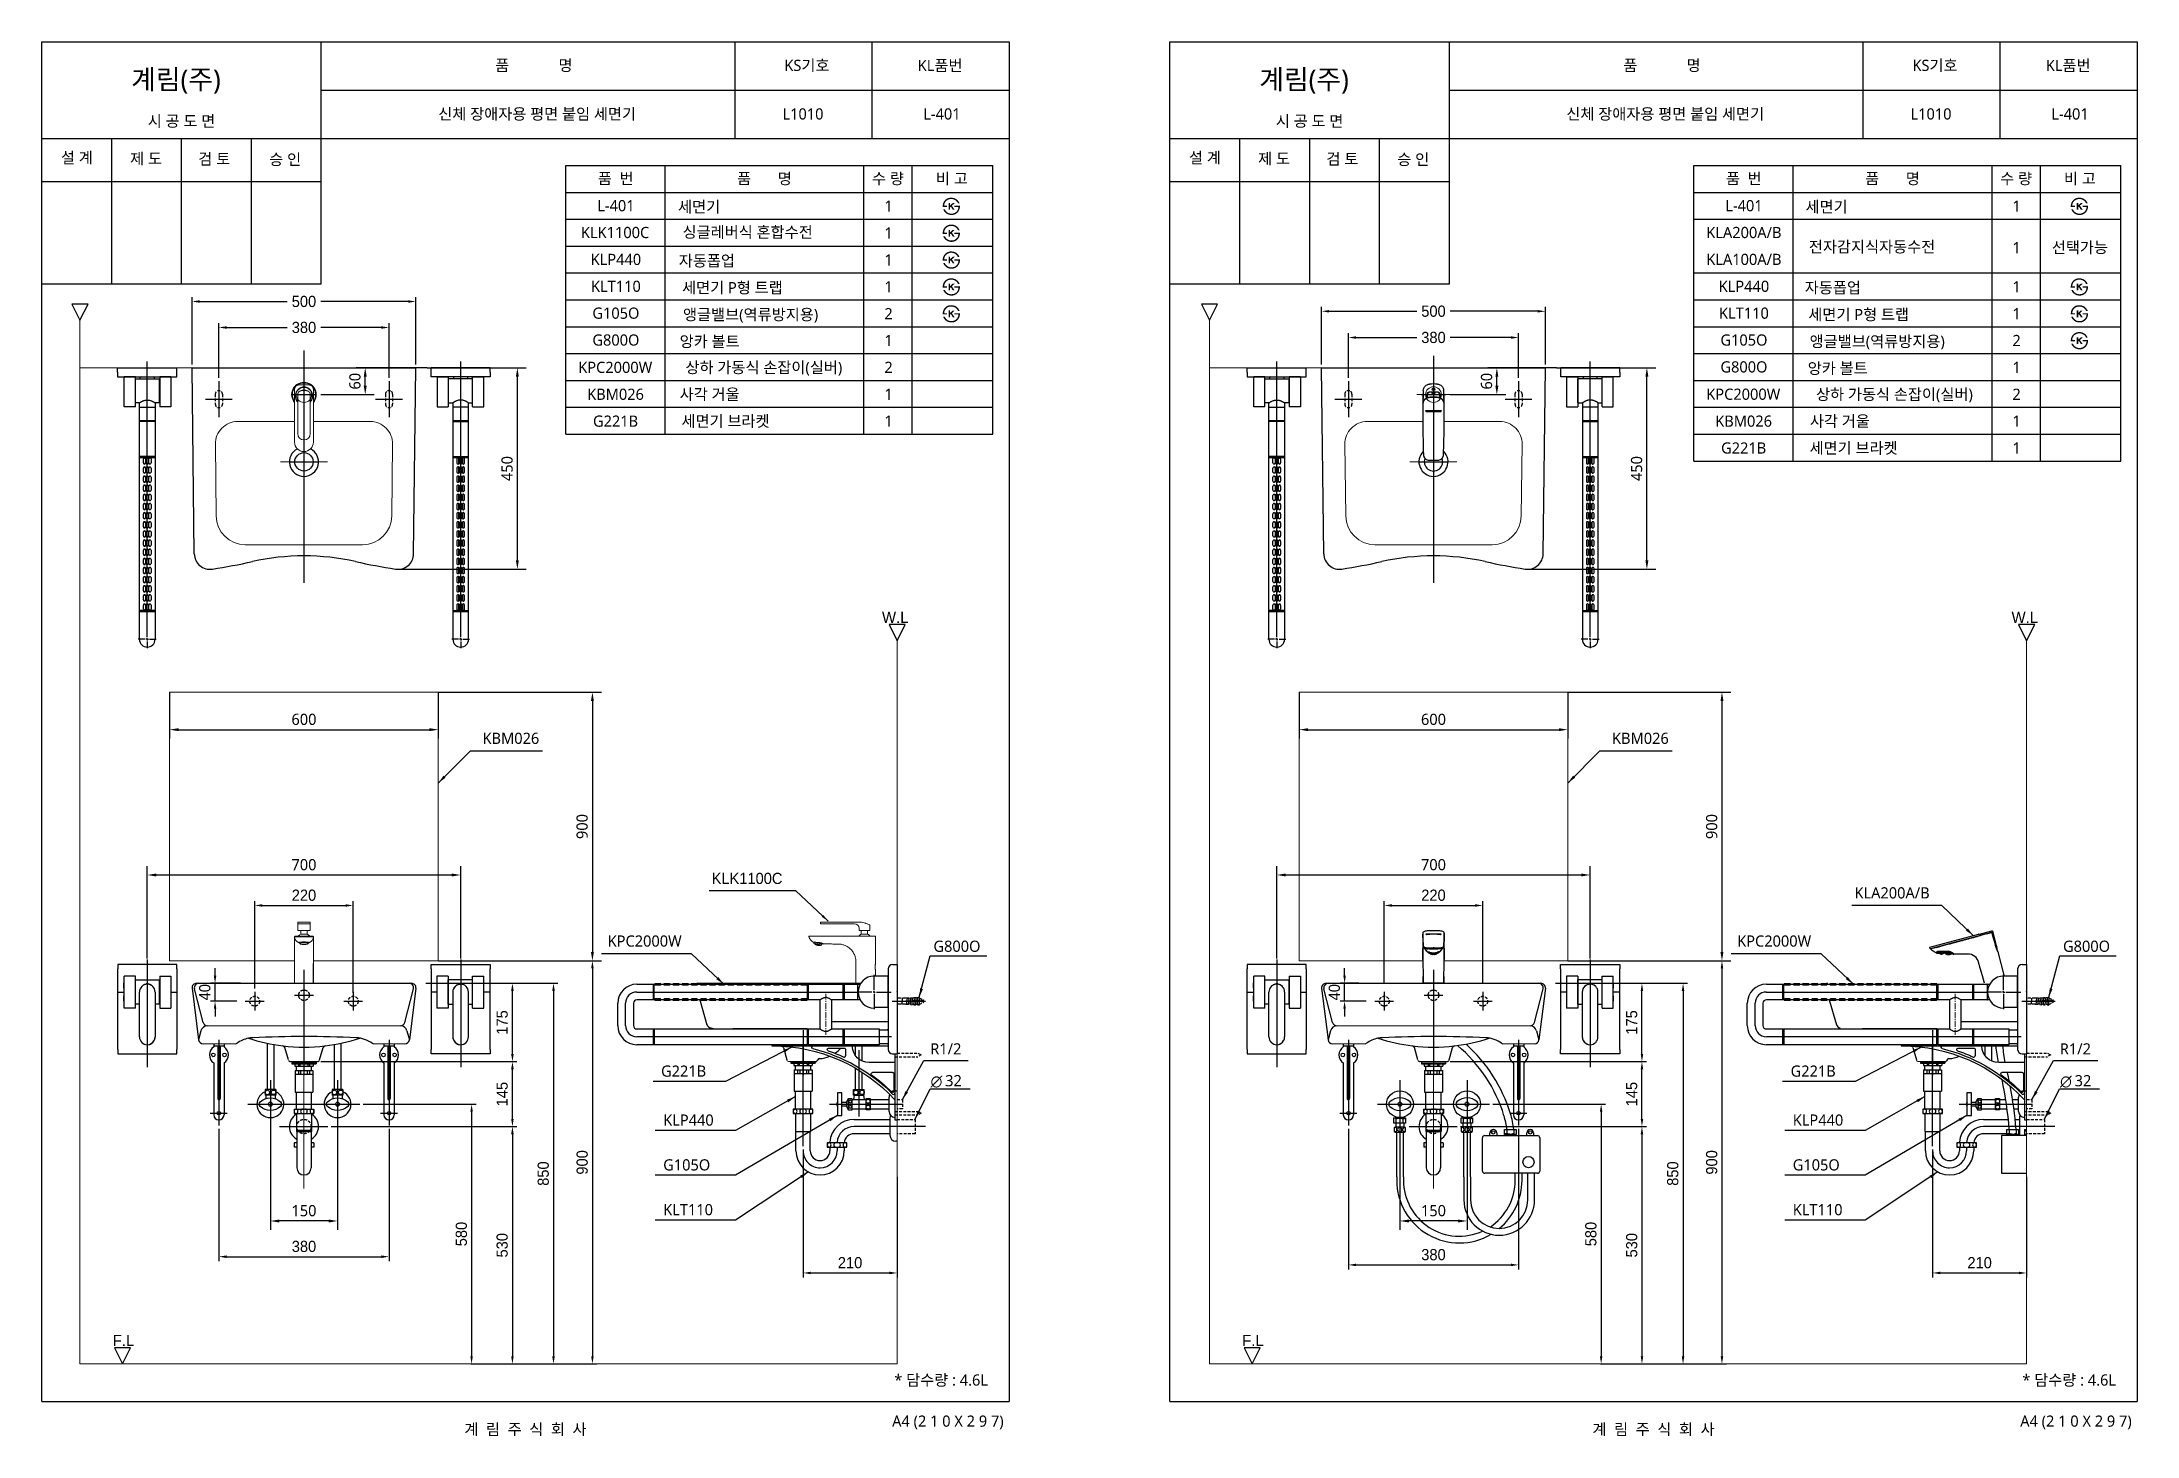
# Model space of a CAD drawing. Header units: millimetres. Extents: x 0 to 4679, y -4094 to -981.
import ezdxf
from ezdxf.enums import TextEntityAlignment as Align
from ezdxf.lldxf.tags import DXFTag

# ---------------------------------------------------------------- set-up
doc = ezdxf.new("R2010")
doc.units = ezdxf.units.MM
doc.linetypes.add('CENTERX2', pattern=[20.32, 12.7, -2.54, 2.54, -2.54])
doc.linetypes.add('DASHED2', pattern=[9.525, 6.35, -3.175])
doc.layers.add('61', color=7, linetype='Continuous', true_color=0xffffff)
for name, color, linetype in [('TEXT', 7, 'Continuous'), ('내부선 및 부속', 4, 'Continuous'), ('도각라인', 7, 'Continuous'), ('외형선', 3, 'Continuous'), ('점선', 6, 'DASHED2'), ('중심선', 1, 'DASHED'), ('치수선', 7, 'Continuous')]:
    doc.layers.add(name, color=color, linetype=linetype)
doc.styles.add('____', font='')
doc.styles.add('맑은고딕_치수', font='malgun.ttf', dxfattribs={"height": 25})
doc.styles.add('맑은고딕_통일', font='malgun.ttf', dxfattribs={"height": 25})
doc.styles.add('타이틀', font='H2GTRM.TTF', dxfattribs={"height": 25})
doc.styles.get('____').set_extended_font_data('굴림')
tags = doc.linetypes.add('DASHDOT', pattern=[70, 31, -13, 13, -13]).pattern_tags.tags
tags[10:11] = [DXFTag(74, 4), DXFTag(75, 0), DXFTag(340, '0'), DXFTag(46, 0.0), DXFTag(50, 0.0), DXFTag(44, 0.0), DXFTag(45, 0.0)]
tags[8:9] = [DXFTag(74, 4), DXFTag(75, 0), DXFTag(340, '0'), DXFTag(46, 0.0), DXFTag(50, 0.0), DXFTag(44, 0.0), DXFTag(45, 0.0)]
tags[6:7] = [DXFTag(74, 4), DXFTag(75, 0), DXFTag(340, '0'), DXFTag(46, 0.0), DXFTag(50, 0.0), DXFTag(44, 0.0), DXFTag(45, 0.0)]
tags[4:5] = [DXFTag(74, 4), DXFTag(75, 0), DXFTag(340, '0'), DXFTag(46, 0.0), DXFTag(50, 0.0), DXFTag(44, 0.0), DXFTag(45, 0.0)]
tags = doc.linetypes.add('DASHED', pattern=[25.72, 12.86, -12.86]).pattern_tags.tags
tags[6:7] = [DXFTag(74, 4), DXFTag(75, 0), DXFTag(340, '0'), DXFTag(46, 0.0), DXFTag(50, 0.0), DXFTag(44, 0.0), DXFTag(45, 0.0)]
tags[4:5] = [DXFTag(74, 4), DXFTag(75, 0), DXFTag(340, '0'), DXFTag(46, 0.0), DXFTag(50, 0.0), DXFTag(44, 0.0), DXFTag(45, 0.0)]
doc.dimstyles.new('MSADIM', dxfattribs={"dimtxt": 33, "dimasz": 17, "dimexe": 10, "dimexo": 7.5, "dimgap": 10, "dimtad": 0, "dimtih": 1, "dimtoh": 1, "dimdec": 0, "dimzin": 1, "dimdsep": 46, "dimtxsty": '____', "dimcen": 11.25, "dimadec": 0, "dimazin": 0, "dimtfac": 1, "dimtdec": 0, "dimtix": 1, "dimtmove": 0, "dimatfit": 3, "dimfxl": 1, "dimtolj": 1, "dimtzin": 1, "dimarcsym": 0})
doc.dimstyles.new('계림치수_맑은고딕', dxfattribs={"dimtxt": 25, "dimasz": 20, "dimexe": 20, "dimexo": 0.0625, "dimgap": 10, "dimtad": 1, "dimdec": 0, "dimzin": 0, "dimdsep": 46, "dimtxsty": '맑은고딕_치수', "dimcen": 0.09, "dimadec": 0, "dimazin": 0, "dimtfac": 1, "dimtdec": 0, "dimtofl": 0, "dimtmove": 0, "dimatfit": 3, "dimfxl": 1, "dimtolj": 1, "dimtzin": 0, "dimarcsym": 0})

msp = doc.modelspace()

# ---------------------------------------------------------------- texts
at = {"layer": 'TEXT', "style": '맑은고딕_통일'}
for s, p in [('품             명', (1098.8, -1033.2)), ('KS기호', (1708.6, -1033.3)), ('KL품번', (2006.1, -1033.5)), ('품             명', (3618.3, -1033.2)), ('KS기호', (4228.1, -1033.3)), ('KL품번', (4525.6, -1033.5)), ('시 공 도 면', (311.8, -1157.7)), ('신체 장애자용 평면 붙임 세면기', (1106.1, -1141.7)), ('L1010', (1699.8, -1141.7)), ('L-401', (2010.1, -1141.7)), ('시 공 도 면', (2831.3, -1157.7)), ('신체 장애자용 평면 붙임 세면기', (3625.6, -1141.7)), ('L1010', (4219.2, -1141.7)), ('L-401', (4529.6, -1141.7)), ('설 계', (78.1, -1239.4)), ('제 도', (232.5, -1241.5)), ('검 토', (384.9, -1242.2)), ('승 인', (543.3, -1243.2)), ('설 계', (2597.5, -1239.4)), ('제 도', (2752, -1241.5)), ('검 토', (2904.4, -1242.2)), ('승 인', (3062.7, -1243.2)), ('품  번', (1281.5, -1286)), ('품       명', (1613.8, -1286)), ('수 량', (1889.7, -1286)), ('비 고', (2032.3, -1286)), ('품  번', (3801, -1286)), ('품       명', (4133.2, -1286)), ('수 량', (4409.2, -1286)), ('비 고', (4551.8, -1286)), ('L-401', (1282, -1346.6)), ('세면기', (1467.8, -1349.1)), ('1', (1890.9, -1347.7)), ('L-401', (3801.4, -1346.6)), ('세면기', (3986, -1349.1)), ('1', (4410.3, -1347.7)), ('KLK1100C', (1280.2, -1406.5)), ('싱글레버식 혼합수전', (1576.2, -1405.6)), ('1', (1890.9, -1407.7)), ('KLA200A/B ', (3805.5, -1406.5)), ('전자감지식자동수전', (4087.5, -1438.4)), ('1', (4410.3, -1440.4)), ('선택가능', (4551.7, -1439.8)), ('KLP440', (1282, -1466.6)), ('자동폽업', (1485.2, -1469.7)), ('1', (1890.9, -1467.7)), ('KLA100A/B ', (3805.5, -1466.5)), ('KLT110', (1282, -1526.6)), ('세면기 P형 트랩', (1542.1, -1529.7)), ('1', (1890.9, -1527.7)), ('KLP440', (3801.4, -1526.6)), ('자동폽업', (4000, -1529.7)), ('1', (4410.3, -1527.7)), ('G105O', (1282, -1586.6)), ('앵글밸브(역류방지용)', (1582.8, -1589.7)), ('2', (1890.9, -1587.7)), ('KLT110', (3801.4, -1586.6)), ('세면기 P형 트랩', (4057.6, -1589.7)), ('1', (4410.3, -1587.7)), ('G800O', (1282, -1646.6)), ('앙카 볼트', (1491.3, -1649.7)), ('1', (1890.9, -1647.7)), ('G105O', (3801.4, -1646.6)), ('앵글밸브(역류방지용)', (4099, -1649.7)), ('2', (4410.3, -1647.7)), ('KPC2000W', (1280.5, -1707.6)), ('상하 가동식 손잡이(실버)', (1612.4, -1707.9)), ('2', (1890.9, -1707.7)), ('G800O', (3801.4, -1706.6)), ('앙카 볼트', (4010.8, -1709.7)), ('1', (4410.3, -1707.7)), ('KBM026', (1281.2, -1767.7)), ('사각 거울', (1491.3, -1767.8)), ('1', (1890.9, -1767.7)), ('KPC2000W', (3799.9, -1767.6)), ('상하 가동식 손잡이(실버)', (4137.5, -1767.9)), ('2', (4410.3, -1767.7)), ('G221B', (1281.2, -1827.7)), ('세면기 브라켓', (1526.8, -1827.8)), ('1', (1890.9, -1827.7)), ('KBM026', (3800.7, -1827.7)), ('사각 거울', (4015.6, -1827.8)), ('1', (4410.3, -1827.7)), ('G221B', (3800.7, -1887.7)), ('세면기 브라켓', (4046.3, -1887.8)), ('1', (4410.3, -1887.7)), ('* 담수량 : 4.6L', (2008.4, -3969)), ('* 담수량 : 4.6L', (4527.8, -3969)), ('계  림  주  식  회  사', (1080, -4079)), ('계  림  주  식  회  사', (3599.5, -4079))]:
    msp.add_text(s, height=25, dxfattribs=at).set_placement(p, align=Align.MIDDLE_CENTER)
for p in [(199.4, -1086.8), (2718.9, -1086.8)]:
    msp.add_text('계림(주)', height=44, dxfattribs=at).set_placement(p)
for p in [(2148, -4060.7), (4667.5, -4060.7)]:
    msp.add_text('A4 (2 1 0 X 2 9 7)', height=25, dxfattribs=at).set_placement(p, align=Align.MIDDLE_RIGHT)
at = {"layer": 'TEXT', "char_height": 25, "line_spacing_factor": 0.963855}
for s, insert, width, attachment_point, style in [('\\fﾱﾼﾸﾲ;W.L', (1876.2, -2278.3), 119.337, 7, '맑은고딕_통일'), ('\\fﾱﾼﾸﾲ;W.L', (4399, -2278.3), 119.337, 7, '맑은고딕_통일'), ('\\A1;KLK1100C', (1495.8, -2836.3), 380.447, 1, '타이틀'), ('{\\fﾱﾼﾸﾲ|b0|i0|c129|p0;F.L}', (158, -3893.1), 119.337, 7, '맑은고딕_통일'), ('{\\fﾱﾼﾸﾲ|b0|i0|c129|p0;F.L}', (2680.7, -3893.1), 119.337, 7, '맑은고딕_통일')]:
    msp.add_mtext(s, dxfattribs=dict(at, insert=insert, width=width, attachment_point=attachment_point, style=style))
at = {"layer": '치수선', "style": '맑은고딕_치수'}
for s, p in [('∅', (1984.8, -3314.5)), ('32', (2017.3, -3313)), ('∅', (4507.5, -3314.5)), ('32', (4540, -3313))]:
    msp.add_text(s, height=25, dxfattribs=at).set_placement(p)
at = {"layer": '치수선', "char_height": 25, "width": 380.447, "attachment_point": 1, "line_spacing_factor": 0.963855, "style": '맑은고딕_치수'}
for s, insert in [('\\A1;KBM026', (984.1, -2523.5)), ('\\A1;KBM026', (3506.8, -2523.5)), ('\\A1;KLA200A/B', (4048.2, -2868.6)), ('\\A1;KPC2000W', (1263.6, -2976.2)), ('\\A1;G800O', (1991.2, -2987.8)), ('\\A1;KPC2000W', (3786.3, -2976.2)), ('\\A1;G800O', (4514, -2987.8)), ('\\A1;R1/2', (1984, -3217)), ('\\A1;R1/2', (4506.8, -3217)), ('\\A1;G221B', (1382.8, -3266.6)), ('\\A1;G221B', (3905.6, -3266.6)), ('\\A1;KLP440', (1387.6, -3376)), ('\\A1;KLP440', (3910.4, -3376)), ('\\A1;G105O', (1387.6, -3476)), ('\\A1;G105O', (3910.4, -3476)), ('\\A1;KLT110', (1387.6, -3576)), ('\\A1;KLT110', (3910.4, -3576))]:
    msp.add_mtext(s, dxfattribs=dict(at, insert=insert))

# ---------------------------------------------------------------- blocks, each defined once
blk = doc.blocks.new('*D35')
at = {"layer": '치수선', "color": 0, "linetype": 'Continuous', "lineweight": -2, "transparency": 16777216}
for p, q in [((335.3, -1701.1), (335.3, -1550.6)), ((352.3, -1560.6), (547.9, -1560.6)), ((818.3, -1560.6), (622.7, -1560.6)), ((835.3, -1701.1), (835.3, -1550.6))]:
    blk.add_line(p, q, dxfattribs=at)
at = {"layer": '치수선', "color": 0, "linetype": 'Continuous', "transparency": 16777216}
for points in [[(352.3, -1557.8), (352.3, -1563.5), (335.3, -1560.6)], [(818.3, -1557.8), (818.3, -1563.5), (835.3, -1560.6)]]:
    blk.add_solid(points, dxfattribs=at)
at = {"layer": '치수선', "color": 0, "linetype": 'Continuous', "transparency": 16777216, "insert": (585.3, -1560.6), "char_height": 25, "attachment_point": 5, "style": '____'}
blk.add_mtext('\\A1;500', dxfattribs=at)
blk = doc.blocks.new('*D36')
at = {"layer": '치수선', "color": 0, "lineweight": -2, "transparency": 16777216}
for p, q in [((860.4, -1708.6), (1081.9, -1708.6)), ((1061.9, -2138.6), (1061.9, -1728.6)), ((795.4, -2158.6), (1081.9, -2158.6))]:
    blk.add_line(p, q, dxfattribs=at)
at = {"layer": '치수선', "color": 0, "transparency": 16777216}
for points in [[(1058.6, -1728.6), (1065.2, -1728.6), (1061.9, -1708.6)], [(1058.6, -2138.6), (1065.2, -2138.6), (1061.9, -2158.6)]]:
    blk.add_solid(points, dxfattribs=at)
at = {"layer": '치수선', "color": 0, "transparency": 16777216, "insert": (1039, -1933.6), "char_height": 25, "attachment_point": 5, "rotation": 90, "style": '맑은고딕_치수'}
blk.add_mtext('\\A1;450', dxfattribs=at)
blk = doc.blocks.new('*D37')
at = {"layer": '치수선', "color": 0, "lineweight": -2, "transparency": 16777216}
for p, q in [((443.6, -3083), (376.7, -3083)), ((386.7, -3066), (386.7, -3049)), ((386.7, -3123), (386.7, -3083)), ((435.3, -3123), (376.7, -3123)), ((386.7, -3140), (386.7, -3157))]:
    blk.add_line(p, q, dxfattribs=at)
at = {"layer": '치수선', "color": 0, "transparency": 16777216}
for points in [[(383.9, -3066), (389.6, -3066), (386.7, -3083)], [(383.9, -3140), (389.6, -3140), (386.7, -3123)]]:
    blk.add_solid(points, dxfattribs=at)
at = {"layer": '치수선', "color": 0, "transparency": 16777216, "insert": (363.9, -3103), "char_height": 25, "attachment_point": 5, "rotation": 90, "style": '____'}
blk.add_mtext('\\A1;40', dxfattribs=at)
blk = doc.blocks.new('*D38')
at = {"layer": '치수선', "color": 0, "lineweight": -2, "transparency": 16777216}
for p, q in [((475.3, -3094.5), (475.3, -2899.3)), ((695.3, -3104.5), (695.3, -2899.3)), ((492.3, -2909.3), (678.3, -2909.3))]:
    blk.add_line(p, q, dxfattribs=at)
at = {"layer": '치수선', "color": 0, "transparency": 16777216}
for points in [[(492.3, -2906.4), (492.3, -2912.1), (475.3, -2909.3)], [(678.3, -2906.4), (678.3, -2912.1), (695.3, -2909.3)]]:
    blk.add_solid(points, dxfattribs=at)
at = {"layer": '치수선', "color": 0, "transparency": 16777216, "insert": (585.3, -2886.5), "char_height": 25, "attachment_point": 5, "style": '____'}
blk.add_mtext('\\A1;220', dxfattribs=at)
blk = doc.blocks.new('*D33')
at = {"layer": '치수선', "color": 0, "lineweight": -2, "transparency": 16777216}
for p, q in [((857.8, -3083), (1060.9, -3083)), ((1050.9, -3241), (1050.9, -3100)), ((622.8, -3258), (1060.9, -3258))]:
    blk.add_line(p, q, dxfattribs=at)
at = {"layer": '치수선', "color": 0, "transparency": 16777216}
for points in [[(1048, -3100), (1053.7, -3100), (1050.9, -3083)], [(1048, -3241), (1053.7, -3241), (1050.9, -3258)]]:
    blk.add_solid(points, dxfattribs=at)
at = {"layer": '치수선', "color": 0, "transparency": 16777216, "insert": (1028, -3170.5), "char_height": 25, "attachment_point": 5, "rotation": 90, "style": '____'}
blk.add_mtext('\\A1;175', dxfattribs=at)
blk = doc.blocks.new('*D34')
at = {"layer": '치수선', "color": 0, "lineweight": -2, "transparency": 16777216}
for p, q in [((1700, -3454.5), (1700, -3739.9)), ((1910, -3515.5), (1910, -3739.9)), ((1717, -3729.9), (1893, -3729.9))]:
    blk.add_line(p, q, dxfattribs=at)
at = {"layer": '치수선', "color": 0, "transparency": 16777216}
for points in [[(1717, -3727.1), (1717, -3732.7), (1700, -3729.9)], [(1893, -3727.1), (1893, -3732.7), (1910, -3729.9)]]:
    blk.add_solid(points, dxfattribs=at)
at = {"layer": '치수선', "color": 0, "transparency": 16777216, "insert": (1805, -3707.1), "char_height": 25, "attachment_point": 5, "style": '____'}
blk.add_mtext('\\A1;210', dxfattribs=at)
blk = doc.blocks.new('*D23')
at = {"layer": '치수선', "color": 0, "lineweight": -2, "transparency": 16777216}
for p, q in [((510.3, -3383.2), (510.3, -3633.8)), ((660.3, -3383.2), (660.3, -3633.8)), ((640.3, -3613.8), (530.3, -3613.8))]:
    blk.add_line(p, q, dxfattribs=at)
at = {"layer": '치수선', "color": 0, "transparency": 16777216}
for points in [[(530.3, -3610.5), (530.3, -3617.2), (510.3, -3613.8)], [(640.3, -3610.5), (640.3, -3617.2), (660.3, -3613.8)]]:
    blk.add_solid(points, dxfattribs=at)
at = {"layer": '치수선', "color": 0, "transparency": 16777216, "insert": (585.3, -3590.9), "char_height": 25, "attachment_point": 5, "style": '맑은고딕_치수'}
blk.add_mtext('\\A1;150', dxfattribs=at)
blk = doc.blocks.new('*D24')
at = {"layer": '치수선', "color": 0, "lineweight": -2, "transparency": 16777216}
for p, q in [((622.8, -3258), (1060.9, -3258)), ((1050.9, -3386), (1050.9, -3275)), ((645.8, -3403), (1060.9, -3403))]:
    blk.add_line(p, q, dxfattribs=at)
at = {"layer": '치수선', "color": 0, "transparency": 16777216}
for points in [[(1048, -3275), (1053.7, -3275), (1050.9, -3258)], [(1048, -3386), (1053.7, -3386), (1050.9, -3403)]]:
    blk.add_solid(points, dxfattribs=at)
at = {"layer": '치수선', "color": 0, "transparency": 16777216, "insert": (1028, -3330.5), "char_height": 25, "attachment_point": 5, "rotation": 90, "style": '____'}
blk.add_mtext('\\A1;145', dxfattribs=at)
blk = doc.blocks.new('*D25')
at = {"layer": '치수선', "color": 0, "lineweight": -2, "transparency": 16777216}
for p, q in [((645.8, -3403), (1060.9, -3403)), ((1050.9, -3420), (1050.9, -3916)), ((958, -3933), (1060.9, -3933))]:
    blk.add_line(p, q, dxfattribs=at)
at = {"layer": '치수선', "color": 0, "transparency": 16777216}
for points in [[(1048, -3420), (1053.7, -3420), (1050.9, -3403)], [(1048, -3916), (1053.7, -3916), (1050.9, -3933)]]:
    blk.add_solid(points, dxfattribs=at)
at = {"layer": '치수선', "color": 0, "transparency": 16777216, "insert": (1028, -3668), "char_height": 25, "attachment_point": 5, "rotation": 90, "style": '____'}
blk.add_mtext('\\A1;530', dxfattribs=at)
blk = doc.blocks.new('*D26')
at = {"layer": '치수선', "color": 0, "lineweight": -2, "transparency": 16777216}
for p, q in [((717.8, -3353), (969.7, -3353)), ((959.7, -3370), (959.7, -3916)), ((958, -3933), (969.7, -3933))]:
    blk.add_line(p, q, dxfattribs=at)
at = {"layer": '치수선', "color": 0, "transparency": 16777216}
for points in [[(956.9, -3370), (962.5, -3370), (959.7, -3353)], [(956.9, -3916), (962.5, -3916), (959.7, -3933)]]:
    blk.add_solid(points, dxfattribs=at)
at = {"layer": '치수선', "color": 0, "transparency": 16777216, "insert": (936.9, -3643), "char_height": 25, "attachment_point": 5, "rotation": 90, "style": '____'}
blk.add_mtext('\\A1;580', dxfattribs=at)
blk = doc.blocks.new('*D27')
at = {"layer": '치수선', "color": 0, "lineweight": -2, "transparency": 16777216}
for p, q in [((892.8, -3033), (1239.5, -3033)), ((1229.5, -3050), (1229.5, -3916)), ((958, -3933), (1239.5, -3933))]:
    blk.add_line(p, q, dxfattribs=at)
at = {"layer": '치수선', "color": 0, "transparency": 16777216}
for points in [[(1226.7, -3050), (1232.4, -3050), (1229.5, -3033)], [(1226.7, -3916), (1232.4, -3916), (1229.5, -3933)]]:
    blk.add_solid(points, dxfattribs=at)
at = {"layer": '치수선', "color": 0, "transparency": 16777216, "insert": (1206.7, -3483), "char_height": 25, "attachment_point": 5, "rotation": 90, "style": '____'}
blk.add_mtext('\\A1;900', dxfattribs=at)
blk = doc.blocks.new('*D28')
at = {"layer": '치수선', "color": 0, "lineweight": -2, "transparency": 16777216}
for p, q in [((857.8, -3083), (1152.6, -3083)), ((1142.6, -3100), (1142.6, -3916)), ((958, -3933), (1152.6, -3933))]:
    blk.add_line(p, q, dxfattribs=at)
at = {"layer": '치수선', "color": 0, "transparency": 16777216}
for points in [[(1139.8, -3100), (1145.5, -3100), (1142.6, -3083)], [(1139.8, -3916), (1145.5, -3916), (1142.6, -3933)]]:
    blk.add_solid(points, dxfattribs=at)
at = {"layer": '치수선', "color": 0, "transparency": 16777216, "insert": (1119.8, -3508), "char_height": 25, "attachment_point": 5, "rotation": 90, "style": '____'}
blk.add_mtext('\\A1;850', dxfattribs=at)
blk = doc.blocks.new('*D29')
at = {"layer": '치수선', "color": 0, "lineweight": -2, "transparency": 16777216}
for p, q in [((285.3, -2433), (285.3, -2536.7)), ((885.3, -2433), (885.3, -2536.7)), ((305.3, -2516.7), (865.3, -2516.7))]:
    blk.add_line(p, q, dxfattribs=at)
at = {"layer": '치수선', "color": 0, "transparency": 16777216}
for points in [[(305.3, -2513.4), (305.3, -2520), (285.3, -2516.7)], [(865.3, -2513.4), (865.3, -2520), (885.3, -2516.7)]]:
    blk.add_solid(points, dxfattribs=at)
at = {"layer": '치수선', "color": 0, "transparency": 16777216, "insert": (585.3, -2493.8), "char_height": 25, "attachment_point": 5, "style": '맑은고딕_치수'}
blk.add_mtext('\\A1;600', dxfattribs=at)
blk = doc.blocks.new('*D30')
at = {"layer": '치수선', "color": 0, "lineweight": -2, "transparency": 16777216}
for p, q in [((885.4, -2433), (1249.5, -2433)), ((1229.5, -2453), (1229.5, -3013)), ((885.4, -3033), (1249.5, -3033))]:
    blk.add_line(p, q, dxfattribs=at)
at = {"layer": '치수선', "color": 0, "transparency": 16777216}
for points in [[(1226.2, -2453), (1232.9, -2453), (1229.5, -2433)], [(1226.2, -3013), (1232.9, -3013), (1229.5, -3033)]]:
    blk.add_solid(points, dxfattribs=at)
at = {"layer": '치수선', "color": 0, "transparency": 16777216, "insert": (1206.6, -2733), "char_height": 25, "attachment_point": 5, "rotation": 90, "style": '맑은고딕_치수'}
blk.add_mtext('\\A1;900', dxfattribs=at)
blk = doc.blocks.new('*D22')
at = {"layer": '치수선', "color": 0, "lineweight": -2, "transparency": 16777216}
for p, q in [((235.3, -3028), (235.3, -2821.2)), ((255.3, -2841.2), (915.3, -2841.2)), ((935.3, -3028), (935.3, -2821.2))]:
    blk.add_line(p, q, dxfattribs=at)
at = {"layer": '치수선', "color": 0, "transparency": 16777216}
for points in [[(255.3, -2837.9), (255.3, -2844.5), (235.3, -2841.2)], [(915.3, -2837.9), (915.3, -2844.5), (935.3, -2841.2)]]:
    blk.add_solid(points, dxfattribs=at)
at = {"layer": '치수선', "color": 0, "transparency": 16777216, "insert": (585.3, -2818.3), "char_height": 25, "attachment_point": 5, "style": '맑은고딕_치수'}
blk.add_mtext('\\A1;700', dxfattribs=at)
blk = doc.blocks.new('*D21')
at = {"layer": '치수선', "color": 0, "lineweight": -2, "transparency": 16777216}
for p, q in [((860.2, -1708.6), (702.1, -1708.6)), ((722.1, -1748.6), (722.1, -1728.6)), ((622.9, -1768.6), (742.1, -1768.6))]:
    blk.add_line(p, q, dxfattribs=at)
at = {"layer": '치수선', "color": 0, "transparency": 16777216}
for points in [[(718.8, -1728.6), (725.5, -1728.6), (722.1, -1708.6)], [(718.8, -1748.6), (725.5, -1748.6), (722.1, -1768.6)]]:
    blk.add_solid(points, dxfattribs=at)
at = {"layer": '치수선', "color": 0, "transparency": 16777216, "insert": (699.2, -1738.6), "char_height": 25, "attachment_point": 5, "rotation": 90, "style": '맑은고딕_치수'}
blk.add_mtext('\\A1;60', dxfattribs=at)
blk = doc.blocks.new('6087')
at = {"layer": '점선'}
for p, q in [((14214.8, -6060.1), (14196.2, -6060.1)), ((14214.8, -6074.1), (14196.2, -6074.1)), ((14207.2, -6060.1), (14207.2, -6067.1)), ((14207.2, -6074.1), (14207.2, -6067.1)), ((14221.8, -6059.7), (14214.8, -6060.1)), ((14221.8, -6074.5), (14214.8, -6074.1)), ((14256.1, -6064.9), (14215, -6067.1)), ((14256.1, -6069.2), (14215, -6067.1)), ((14217.8, -6059.9), (14218.2, -6066.9)), ((14217.8, -6074.2), (14218.2, -6067.3)), ((14245.8, -6059.5), (14217.9, -6060.9)), ((14245.8, -6074.7), (14217.9, -6073.2)), ((14221.8, -6059.7), (14222.2, -6066.7)), ((14221.8, -6074.5), (14222.2, -6067.5)), ((14225.8, -6059.5), (14229.8, -6059.3)), ((14225.8, -6059.5), (14226.2, -6066.5)), ((14225.8, -6074.7), (14226.2, -6067.7)), ((14225.8, -6074.7), (14229.8, -6074.9)), ((14229.8, -6059.3), (14230.2, -6066.3)), ((14229.8, -6074.9), (14230.2, -6067.9)), ((14233.8, -6059.1), (14237.8, -6058.9)), ((14233.8, -6059.1), (14234.2, -6066.1)), ((14233.8, -6075.1), (14234.2, -6068.1)), ((14233.8, -6075.1), (14237.8, -6075.3)), ((14237.8, -6058.9), (14238.1, -6065.9)), ((14237.8, -6075.3), (14238.1, -6068.3)), ((14241.8, -6058.7), (14245.8, -6058.5)), ((14241.8, -6058.7), (14242.1, -6065.7)), ((14241.8, -6075.5), (14242.1, -6068.5)), ((14241.8, -6075.5), (14245.8, -6075.7)), ((14249.2, -6067.1), (14244.1, -6065.6)), ((14249.2, -6067.1), (14244.1, -6068.6)), ((14245.8, -6058.5), (14246.1, -6065.5)), ((14245.8, -6059.5), (14256.1, -6064.9)), ((14245.8, -6075.7), (14246.1, -6068.7)), ((14245.8, -6074.7), (14256.1, -6069.2))]:
    blk.add_line(p, q, dxfattribs=at)
at = {"layer": '중심선', "linetype": 'DASHDOT'}
blk.add_line((14185.2, -6067.1), (14259.9, -6067.1), dxfattribs=at)
blk = doc.blocks.new('*D20')
at = {"layer": '치수선', "color": 0, "linetype": 'Continuous', "lineweight": -2, "transparency": 16777216}
for p, q in [((2858, -1701.1), (2858, -1572.4)), ((2875, -1582.4), (3070.7, -1582.4)), ((3341, -1582.4), (3145.4, -1582.4)), ((3358, -1701.1), (3358, -1572.4))]:
    blk.add_line(p, q, dxfattribs=at)
at = {"layer": '치수선', "color": 0, "linetype": 'Continuous', "transparency": 16777216}
for points in [[(2875, -1579.6), (2875, -1585.2), (2858, -1582.4)], [(3341, -1579.6), (3341, -1585.2), (3358, -1582.4)]]:
    blk.add_solid(points, dxfattribs=at)
at = {"layer": '치수선', "color": 0, "linetype": 'Continuous', "transparency": 16777216, "insert": (3108, -1582.4), "char_height": 25, "attachment_point": 5, "style": '____'}
blk.add_mtext('\\A1;500', dxfattribs=at)
blk = doc.blocks.new('*D7')
at = {"layer": '치수선', "color": 0, "lineweight": -2, "transparency": 16777216}
for p, q in [((3383.1, -1708.6), (3604.6, -1708.6)), ((3584.6, -2138.6), (3584.6, -1728.6)), ((3318.1, -2158.6), (3604.6, -2158.6))]:
    blk.add_line(p, q, dxfattribs=at)
at = {"layer": '치수선', "color": 0, "transparency": 16777216}
for points in [[(3581.3, -1728.6), (3588, -1728.6), (3584.6, -1708.6)], [(3581.3, -2138.6), (3588, -2138.6), (3584.6, -2158.6)]]:
    blk.add_solid(points, dxfattribs=at)
at = {"layer": '치수선', "color": 0, "transparency": 16777216, "insert": (3561.7, -1933.6), "char_height": 25, "attachment_point": 5, "rotation": 90, "style": '맑은고딕_치수'}
blk.add_mtext('\\A1;450', dxfattribs=at)
blk = doc.blocks.new('*D8')
at = {"layer": '치수선', "color": 0, "lineweight": -2, "transparency": 16777216}
for p, q in [((2941.3, -3083), (2899.5, -3083)), ((2909.5, -3066), (2909.5, -3049)), ((2909.5, -3123), (2909.5, -3083)), ((2958, -3123), (2899.5, -3123)), ((2909.5, -3140), (2909.5, -3157))]:
    blk.add_line(p, q, dxfattribs=at)
at = {"layer": '치수선', "color": 0, "transparency": 16777216}
for points in [[(2906.6, -3066), (2912.3, -3066), (2909.5, -3083)], [(2906.6, -3140), (2912.3, -3140), (2909.5, -3123)]]:
    blk.add_solid(points, dxfattribs=at)
at = {"layer": '치수선', "color": 0, "transparency": 16777216, "insert": (2886.6, -3103), "char_height": 25, "attachment_point": 5, "rotation": 90, "style": '____'}
blk.add_mtext('\\A1;40', dxfattribs=at)
blk = doc.blocks.new('*D9')
at = {"layer": '치수선', "color": 0, "lineweight": -2, "transparency": 16777216}
for p, q in [((2998, -3083), (2998, -2899.3)), ((3218, -3083), (3218, -2899.3)), ((3015, -2909.3), (3201, -2909.3))]:
    blk.add_line(p, q, dxfattribs=at)
at = {"layer": '치수선', "color": 0, "transparency": 16777216}
for points in [[(3015, -2906.4), (3015, -2912.1), (2998, -2909.3)], [(3201, -2906.4), (3201, -2912.1), (3218, -2909.3)]]:
    blk.add_solid(points, dxfattribs=at)
at = {"layer": '치수선', "color": 0, "transparency": 16777216, "insert": (3108, -2886.5), "char_height": 25, "attachment_point": 5, "style": '____'}
blk.add_mtext('\\A1;220', dxfattribs=at)
blk = doc.blocks.new('*D10')
at = {"layer": '치수선', "color": 0, "lineweight": -2, "transparency": 16777216}
for p, q in [((3380.5, -3083), (3583.6, -3083)), ((3573.6, -3241), (3573.6, -3100)), ((3145.5, -3258), (3583.6, -3258))]:
    blk.add_line(p, q, dxfattribs=at)
at = {"layer": '치수선', "color": 0, "transparency": 16777216}
for points in [[(3570.8, -3100), (3576.4, -3100), (3573.6, -3083)], [(3570.8, -3241), (3576.4, -3241), (3573.6, -3258)]]:
    blk.add_solid(points, dxfattribs=at)
at = {"layer": '치수선', "color": 0, "transparency": 16777216, "insert": (3550.7, -3170.5), "char_height": 25, "attachment_point": 5, "rotation": 90, "style": '____'}
blk.add_mtext('\\A1;175', dxfattribs=at)
blk = doc.blocks.new('*D11')
at = {"layer": '치수선', "color": 0, "lineweight": -2, "transparency": 16777216}
for p, q in [((4222.7, -3454.5), (4222.7, -3739.9)), ((4432.7, -3515.5), (4432.7, -3739.9)), ((4239.7, -3729.9), (4415.7, -3729.9))]:
    blk.add_line(p, q, dxfattribs=at)
at = {"layer": '치수선', "color": 0, "transparency": 16777216}
for points in [[(4239.7, -3727.1), (4239.7, -3732.7), (4222.7, -3729.9)], [(4415.7, -3727.1), (4415.7, -3732.7), (4432.7, -3729.9)]]:
    blk.add_solid(points, dxfattribs=at)
at = {"layer": '치수선', "color": 0, "transparency": 16777216, "insert": (4327.7, -3707.1), "char_height": 25, "attachment_point": 5, "style": '____'}
blk.add_mtext('\\A1;210', dxfattribs=at)
blk = doc.blocks.new('*D19')
at = {"layer": '치수선', "color": 0, "lineweight": -2, "transparency": 16777216}
for p, q in [((3033, -3383.2), (3033, -3633.8)), ((3183, -3383.2), (3183, -3633.8)), ((3163, -3613.8), (3053, -3613.8))]:
    blk.add_line(p, q, dxfattribs=at)
at = {"layer": '치수선', "color": 0, "transparency": 16777216}
for points in [[(3053, -3610.5), (3053, -3617.2), (3033, -3613.8)], [(3163, -3610.5), (3163, -3617.2), (3183, -3613.8)]]:
    blk.add_solid(points, dxfattribs=at)
at = {"layer": '치수선', "color": 0, "transparency": 16777216, "insert": (3108, -3590.9), "char_height": 25, "attachment_point": 5, "style": '맑은고딕_치수'}
blk.add_mtext('\\A1;150', dxfattribs=at)
blk = doc.blocks.new('*D12')
at = {"layer": '치수선', "color": 0, "lineweight": -2, "transparency": 16777216}
for p, q in [((3145.5, -3258), (3583.6, -3258)), ((3573.6, -3386), (3573.6, -3275)), ((3168.5, -3403), (3583.6, -3403))]:
    blk.add_line(p, q, dxfattribs=at)
at = {"layer": '치수선', "color": 0, "transparency": 16777216}
for points in [[(3570.8, -3275), (3576.4, -3275), (3573.6, -3258)], [(3570.8, -3386), (3576.4, -3386), (3573.6, -3403)]]:
    blk.add_solid(points, dxfattribs=at)
at = {"layer": '치수선', "color": 0, "transparency": 16777216, "insert": (3550.7, -3330.5), "char_height": 25, "attachment_point": 5, "rotation": 90, "style": '____'}
blk.add_mtext('\\A1;145', dxfattribs=at)
blk = doc.blocks.new('*D13')
at = {"layer": '치수선', "color": 0, "lineweight": -2, "transparency": 16777216}
for p, q in [((3168.5, -3403), (3583.6, -3403)), ((3573.6, -3420), (3573.6, -3916)), ((3480.8, -3933), (3583.6, -3933))]:
    blk.add_line(p, q, dxfattribs=at)
at = {"layer": '치수선', "color": 0, "transparency": 16777216}
for points in [[(3570.8, -3420), (3576.4, -3420), (3573.6, -3403)], [(3570.8, -3916), (3576.4, -3916), (3573.6, -3933)]]:
    blk.add_solid(points, dxfattribs=at)
at = {"layer": '치수선', "color": 0, "transparency": 16777216, "insert": (3550.8, -3668), "char_height": 25, "attachment_point": 5, "rotation": 90, "style": '____'}
blk.add_mtext('\\A1;530', dxfattribs=at)
blk = doc.blocks.new('*D14')
at = {"layer": '치수선', "color": 0, "lineweight": -2, "transparency": 16777216}
for p, q in [((3240.5, -3353), (3492.4, -3353)), ((3482.4, -3370), (3482.4, -3916)), ((3480.8, -3933), (3492.4, -3933))]:
    blk.add_line(p, q, dxfattribs=at)
at = {"layer": '치수선', "color": 0, "transparency": 16777216}
for points in [[(3479.6, -3370), (3485.3, -3370), (3482.4, -3353)], [(3479.6, -3916), (3485.3, -3916), (3482.4, -3933)]]:
    blk.add_solid(points, dxfattribs=at)
at = {"layer": '치수선', "color": 0, "transparency": 16777216, "insert": (3459.6, -3643), "char_height": 25, "attachment_point": 5, "rotation": 90, "style": '____'}
blk.add_mtext('\\A1;580', dxfattribs=at)
blk = doc.blocks.new('*D15')
at = {"layer": '치수선', "color": 0, "lineweight": -2, "transparency": 16777216}
for p, q in [((3415.5, -3033), (3762.3, -3033)), ((3752.3, -3050), (3752.3, -3916)), ((3480.8, -3933), (3762.3, -3933))]:
    blk.add_line(p, q, dxfattribs=at)
at = {"layer": '치수선', "color": 0, "transparency": 16777216}
for points in [[(3749.4, -3050), (3755.1, -3050), (3752.3, -3033)], [(3749.4, -3916), (3755.1, -3916), (3752.3, -3933)]]:
    blk.add_solid(points, dxfattribs=at)
at = {"layer": '치수선', "color": 0, "transparency": 16777216, "insert": (3729.5, -3483), "char_height": 25, "attachment_point": 5, "rotation": 90, "style": '____'}
blk.add_mtext('\\A1;900', dxfattribs=at)
blk = doc.blocks.new('*D16')
at = {"layer": '치수선', "color": 0, "lineweight": -2, "transparency": 16777216}
for p, q in [((3380.5, -3083), (3675.4, -3083)), ((3665.4, -3100), (3665.4, -3916)), ((3480.8, -3933), (3675.4, -3933))]:
    blk.add_line(p, q, dxfattribs=at)
at = {"layer": '치수선', "color": 0, "transparency": 16777216}
for points in [[(3662.5, -3100), (3668.2, -3100), (3665.4, -3083)], [(3662.5, -3916), (3668.2, -3916), (3665.4, -3933)]]:
    blk.add_solid(points, dxfattribs=at)
at = {"layer": '치수선', "color": 0, "transparency": 16777216, "insert": (3642.5, -3508), "char_height": 25, "attachment_point": 5, "rotation": 90, "style": '____'}
blk.add_mtext('\\A1;850', dxfattribs=at)
blk = doc.blocks.new('*D17')
at = {"layer": '치수선', "color": 0, "lineweight": -2, "transparency": 16777216}
for p, q in [((2808, -2433), (2808, -2536.7)), ((3408, -2433), (3408, -2536.7)), ((2828, -2516.7), (3388, -2516.7))]:
    blk.add_line(p, q, dxfattribs=at)
at = {"layer": '치수선', "color": 0, "transparency": 16777216}
for points in [[(2828, -2513.4), (2828, -2520), (2808, -2516.7)], [(3388, -2513.4), (3388, -2520), (3408, -2516.7)]]:
    blk.add_solid(points, dxfattribs=at)
at = {"layer": '치수선', "color": 0, "transparency": 16777216, "insert": (3108, -2493.8), "char_height": 25, "attachment_point": 5, "style": '맑은고딕_치수'}
blk.add_mtext('\\A1;600', dxfattribs=at)
blk = doc.blocks.new('*D18')
at = {"layer": '치수선', "color": 0, "lineweight": -2, "transparency": 16777216}
for p, q in [((3408.1, -2433), (3772.3, -2433)), ((3752.3, -2453), (3752.3, -3013)), ((3408.1, -3033), (3772.3, -3033))]:
    blk.add_line(p, q, dxfattribs=at)
at = {"layer": '치수선', "color": 0, "transparency": 16777216}
for points in [[(3748.9, -2453), (3755.6, -2453), (3752.3, -2433)], [(3748.9, -3013), (3755.6, -3013), (3752.3, -3033)]]:
    blk.add_solid(points, dxfattribs=at)
at = {"layer": '치수선', "color": 0, "transparency": 16777216, "insert": (3729.4, -2733), "char_height": 25, "attachment_point": 5, "rotation": 90, "style": '맑은고딕_치수'}
blk.add_mtext('\\A1;900', dxfattribs=at)
blk = doc.blocks.new('*D32')
at = {"layer": '치수선', "color": 0, "lineweight": -2, "transparency": 16777216}
for p, q in [((2758, -3028), (2758, -2821.2)), ((2778, -2841.2), (3438, -2841.2)), ((3458, -3028), (3458, -2821.2))]:
    blk.add_line(p, q, dxfattribs=at)
at = {"layer": '치수선', "color": 0, "transparency": 16777216}
for points in [[(2778, -2837.9), (2778, -2844.5), (2758, -2841.2)], [(3438, -2837.9), (3438, -2844.5), (3458, -2841.2)]]:
    blk.add_solid(points, dxfattribs=at)
at = {"layer": '치수선', "color": 0, "transparency": 16777216, "insert": (3108, -2818.3), "char_height": 25, "attachment_point": 5, "style": '맑은고딕_치수'}
blk.add_mtext('\\A1;700', dxfattribs=at)
blk = doc.blocks.new('*D31')
at = {"layer": '치수선', "color": 0, "lineweight": -2, "transparency": 16777216}
for p, q in [((3383, -1708.6), (3229.5, -1708.6)), ((3249.5, -1748.6), (3249.5, -1728.6)), ((3145.6, -1768.6), (3269.5, -1768.6))]:
    blk.add_line(p, q, dxfattribs=at)
at = {"layer": '치수선', "color": 0, "transparency": 16777216}
for points in [[(3246.2, -1728.6), (3252.9, -1728.6), (3249.5, -1708.6)], [(3246.2, -1748.6), (3252.9, -1748.6), (3249.5, -1768.6)]]:
    blk.add_solid(points, dxfattribs=at)
at = {"layer": '치수선', "color": 0, "transparency": 16777216, "insert": (3226.6, -1738.6), "char_height": 25, "attachment_point": 5, "rotation": 90, "style": '맑은고딕_치수'}
blk.add_mtext('\\A1;60', dxfattribs=at)
blk = doc.blocks.new('844')
at = {"layer": '내부선 및 부속', "linetype": 'Continuous'}
for p, q in [((14093.4, -10115.5), (14201.7, -10086.5)), ((14231.1, -10082.3), (14094.6, -10118.8)), ((14148.4, -10104.8), (14148.3, -10104.5)), ((14148.4, -10104.4), (14148.4, -10104.4)), ((14201.7, -10086.7), (14201.7, -10086.5)), ((14201.7, -10086.7), (14201.9, -10086.7)), ((14201.8, -10086.7), (14201.9, -10086.6)), ((14201.8, -10086.7), (14201.8, -10086.7)), ((14201.9, -10086.5), (14202, -10086.4)), ((14201.9, -10086.6), (14201.9, -10086.5)), ((14201.9, -10086.7), (14202.9, -10086.5)), ((14202, -10086.4), (14203.4, -10086.1)), ((14202, -10086.4), (14202.1, -10086.6)), ((14202, -10086.4), (14202, -10086.4)), ((14202.1, -10086.6), (14202.2, -10086.6)), ((14202.1, -10086.6), (14202.2, -10086.6)), ((14202.8, -10086.5), (14202.2, -10086.6)), ((14202.9, -10086.5), (14203.3, -10086.4)), ((14203.5, -10086.3), (14203.4, -10086.1)), ((14203.4, -10086.1), (14203.4, -10086.1)), ((14203.4, -10086.1), (14203.5, -10086.1)), ((14203.5, -10086.1), (14203.6, -10086.1)), ((14203.6, -10086.1), (14203.7, -10086.2)), ((14203.7, -10086.2), (14203.7, -10086.2)), ((14203.8, -10086), (14231.7, -10078.5)), ((14203.8, -10086), (14203.8, -10086.2)), ((14210.4, -10088.1), (14210.3, -10087.8)), ((14220.7, -10085.4), (14210.4, -10088.1)), ((14220.7, -10085.4), (14231.2, -10082.5)), ((14230.9, -10082.3), (14230.9, -10082.3)), ((14230.9, -10082.3), (14231, -10082.3)), ((14231, -10082.3), (14231.3, -10082.3)), ((14231.3, -10082.3), (14231.6, -10082.5)), ((14231.6, -10082.5), (14231.8, -10082.8)), ((14231.7, -10078.5), (14231.8, -10078.5)), ((14231.8, -10078.5), (14232.1, -10078.5)), ((14231.8, -10082.8), (14232, -10083.2)), ((14232, -10083), (14231.9, -10083)), ((14231.9, -10083.2), (14232, -10083.2)), ((14232, -10083), (14232.1, -10083.2)), ((14232, -10083.2), (14235.4, -10095.1)), ((14232, -10083.2), (14232, -10083.2)), ((14232.1, -10078.5), (14232.4, -10078.6)), ((14232.4, -10078.6), (14232.7, -10078.8)), ((14232.7, -10078.8), (14232.9, -10079.1)), ((14232.9, -10079.1), (14232.9, -10079.2)), ((14232.9, -10079.2), (14233.6, -10081.6)), ((14233.6, -10081.6), (14237.6, -10096.7)), ((14235.4, -10095.1), (14239, -10107.8)), ((14237.6, -10096.7), (14241.4, -10111.3)), ((14092.9, -10117.2), (14094.3, -10118.7)), ((14094.7, -10118.9), (14094.8, -10118.8)), ((14094.7, -10119.1), (14094.7, -10118.9)), ((14094.8, -10119.2), (14094.7, -10119.1)), ((14094.8, -10118.8), (14094.9, -10118.7)), ((14094.8, -10119.2), (14095.4, -10119.1)), ((14094.8, -10119.2), (14094.8, -10119.2)), ((14098.5, -10122.8), (14094.8, -10119.2)), ((14095.4, -10119.1), (14096, -10119)), ((14103, -10125.9), (14098.5, -10122.8)), ((14107.5, -10115.8), (14102.1, -10117.3)), ((14107.6, -10128.2), (14103, -10125.9)), ((14107.4, -10115.4), (14107.4, -10115.5)), ((14107.4, -10115.5), (14107.5, -10115.8)), ((14107.7, -10127.8), (14107.6, -10128.2)), ((14107.7, -10128.2), (14107.6, -10128.2)), ((14107.6, -10128.2), (14107.6, -10128.2)), ((14107.9, -10126.6), (14107.7, -10127.8)), ((14107.7, -10128.2), (14107.7, -10128.2)), ((14107.8, -10128.2), (14107.7, -10128.2)), ((14107.7, -10128.2), (14107.7, -10128.2)), ((14107.9, -10128.2), (14107.8, -10128.2)), ((14107.8, -10128.2), (14107.8, -10128.2)), ((14107.8, -10128.2), (14107.8, -10128.2)), ((14108, -10128.1), (14107.9, -10128.1)), ((14107.9, -10128.1), (14107.9, -10128.1)), ((14107.9, -10128.1), (14107.9, -10128.2)), ((14108.2, -10127.3), (14108, -10127.8)), ((14108.1, -10127.7), (14108, -10128)), ((14108, -10127.8), (14108, -10128)), ((14108, -10128), (14108, -10128.1)), ((14108, -10128), (14108, -10128)), ((14108, -10128.1), (14108, -10128.1)), ((14108.2, -10128.2), (14108.1, -10127.7)), ((14108.3, -10126.4), (14108.2, -10127.3)), ((14108.5, -10126.7), (14108.2, -10128.2)), ((14108.4, -10126.2), (14108.3, -10126.4)), ((14108.3, -10126.4), (14108.3, -10126.4)), ((14108.8, -10126), (14108.4, -10126.2)), ((14108.4, -10126.3), (14108.5, -10126.4)), ((14108.5, -10126.4), (14108.5, -10126.7)), ((14108.5, -10128.5), (14108.9, -10127)), ((14109.2, -10125.7), (14108.8, -10126)), ((14109.5, -10125.5), (14109.1, -10125.7)), ((14109.5, -10125.6), (14109.2, -10125.7)), ((14109.2, -10125.7), (14109.2, -10125.7)), ((14110.3, -10125.4), (14109.5, -10125.6)), ((14109.7, -10128.7), (14110, -10127.7)), ((14109.7, -10129), (14109.7, -10128.7)), ((14110.1, -10127.5), (14109.8, -10128.7)), ((14110.1, -10127.7), (14109.8, -10128.7)), ((14109.8, -10128.8), (14109.8, -10128.7)), ((14109.8, -10128.9), (14109.8, -10128.8)), ((14109.9, -10128.9), (14109.8, -10128.9)), ((14109.9, -10129), (14109.9, -10128.9)), ((14110, -10129.1), (14109.9, -10129)), ((14110, -10129.1), (14110.3, -10127.8)), ((14112.4, -10129.7), (14110, -10129.1)), ((14110, -10129.1), (14110, -10129.1)), ((14110.1, -10127.4), (14110.1, -10127.7)), ((14110.1, -10127.4), (14110.1, -10127.4)), ((14110.9, -10125.2), (14110.3, -10125.4)), ((14110.9, -10125.2), (14110.8, -10125.2)), ((14111.7, -10125.1), (14110.9, -10125.2)), ((14110.9, -10125.2), (14110.9, -10125.2)), ((14112.9, -10125), (14111.7, -10125.1)), ((14115.2, -10130.3), (14112.4, -10129.7)), ((14112.7, -10126.5), (14112.8, -10126.5)), ((14112.7, -10126.5), (14112.7, -10126.5)), ((14112.9, -10126.6), (14112.8, -10126.5)), ((14113.9, -10124.9), (14112.9, -10125)), ((14112.9, -10126.7), (14113.3, -10126.6)), ((14112.9, -10126.7), (14112.9, -10126.6)), ((14119.7, -10124.8), (14113.9, -10124.9)), ((14113.9, -10124.9), (14113.9, -10124.9)), ((14114, -10125.1), (14114, -10124.9)), ((14114, -10125.5), (14114, -10125.1)), ((14116.2, -10130.4), (14115.2, -10130.3)), ((14116.3, -10130.4), (14116.2, -10130.5)), ((14116.2, -10130.5), (14116.2, -10130.4)), ((14116.2, -10130.4), (14116.3, -10130.4)), ((14116.4, -10130.4), (14116.3, -10130.4)), ((14116.3, -10130.4), (14116.4, -10130.4)), ((14116.6, -10130.3), (14116.4, -10130.4)), ((14116.4, -10130.4), (14116.4, -10130.4)), ((14116.6, -10130.5), (14118.2, -10129.8)), ((14117, -10130.1), (14116.6, -10130.3)), ((14116.6, -10130.3), (14116.6, -10130.5)), ((14116.7, -10127), (14116.8, -10126.9)), ((14116.7, -10127), (14116.7, -10127)), ((14117.5, -10129.9), (14117, -10130.1)), ((14118.1, -10129.6), (14117.5, -10129.9)), ((14117.9, -10129.7), (14118, -10129.6)), ((14118, -10129.7), (14117.9, -10129.7)), ((14118.1, -10129.6), (14118, -10129.7)), ((14118.4, -10129.4), (14118.1, -10129.6)), ((14118.3, -10129.5), (14118.2, -10129.8)), ((14118.7, -10129.2), (14118.4, -10129.4)), ((14118.8, -10128.9), (14118.7, -10129.2)), ((14118.8, -10125.2), (14118.8, -10125.5)), ((14118.9, -10128.7), (14118.8, -10128.8)), ((14118.8, -10128.8), (14118.8, -10128.8)), ((14118.8, -10128.8), (14118.8, -10128.9)), ((14126.5, -10124.7), (14119.7, -10124.8)), ((14119.7, -10130.7), (14119.8, -10130.7)), ((14119.9, -10130.7), (14120, -10130.6)), ((14120.3, -10130.5), (14120, -10130.6)), ((14120.9, -10130.2), (14120.3, -10130.5)), ((14121.7, -10129.7), (14120.9, -10130.2)), ((14122.9, -10129.2), (14121.7, -10129.7)), ((14124.3, -10128.6), (14122.9, -10129.2)), ((14125.9, -10128), (14124.3, -10128.6)), ((14125.7, -10128), (14125.8, -10128)), ((14127.8, -10127.4), (14125.9, -10128)), ((14125.9, -10128), (14125.9, -10128)), ((14126.1, -10127.9), (14140.5, -10131)), ((14126.2, -10127.9), (14140.6, -10131)), ((14126.3, -10128.3), (14126.3, -10128.2)), ((14126.4, -10128.2), (14126.5, -10128)), ((14133.7, -10124.8), (14126.5, -10124.7)), ((14126.5, -10128.3), (14126.5, -10128.5)), ((14127, -10128.6), (14126.9, -10128.8)), ((14126.9, -10128.8), (14126.9, -10128.8)), ((14126.9, -10128.9), (14126.9, -10128.8)), ((14126.9, -10128.9), (14126.9, -10128.9)), ((14127, -10128.5), (14127, -10128.3)), ((14127, -10128.9), (14127.1, -10128.6)), ((14127.1, -10128.4), (14127.2, -10128.1)), ((14127.2, -10128.5), (14127.2, -10128.7)), ((14127.6, -10129.1), (14127.5, -10129.2)), ((14141.5, -10130.4), (14127.7, -10127.4)), ((14127.7, -10128.6), (14127.7, -10128.3)), ((14127.7, -10129.1), (14127.8, -10128.7)), ((14129.5, -10127), (14127.8, -10127.4)), ((14127.8, -10128.3), (14127.9, -10128.3)), ((14127.9, -10128.5), (14127.9, -10128.7)), ((14128.2, -10129.4), (14128.3, -10129.2)), ((14128.4, -10128.5), (14128.4, -10128.4)), ((14128.4, -10129.2), (14128.5, -10128.7)), ((14128.5, -10129.3), (14128.4, -10129.5)), ((14141.7, -10130), (14128.5, -10127.2)), ((14128.6, -10128.4), (14128.6, -10128.6)), ((14128.9, -10129.4), (14129, -10129.1)), ((14128.9, -10129.8), (14129, -10129.5)), ((14129, -10129.9), (14129, -10130)), ((14129.1, -10129.1), (14129.2, -10128.6)), ((14129.2, -10129.2), (14129.1, -10129.5)), ((14131, -10126.7), (14129.5, -10127)), ((14129.5, -10130), (14129.6, -10129.8)), ((14129.7, -10129.2), (14129.8, -10128.9)), ((14129.7, -10129.8), (14129.8, -10129.3)), ((14129.8, -10129.9), (14129.7, -10130.1)), ((14129.9, -10128.9), (14129.9, -10128.7)), ((14130, -10129), (14129.9, -10129.3)), ((14130.1, -10130.5), (14130.2, -10130.4)), ((14130.2, -10130), (14130.3, -10129.7)), ((14130.3, -10130.4), (14130.3, -10130.1)), ((14130.3, -10130.5), (14130.3, -10130.6)), ((14130.4, -10129.7), (14130.6, -10129)), ((14130.5, -10129.8), (14130.4, -10130)), ((14130.5, -10128.9), (14130.5, -10128.8)), ((14130.7, -10128.9), (14130.7, -10129)), ((14130.8, -10130.5), (14130.9, -10130.4)), ((14132.6, -10126.6), (14131, -10126.7)), ((14131, -10129.8), (14131.1, -10129.4)), ((14131, -10130.3), (14131.1, -10129.9)), ((14131.1, -10130.4), (14131, -10130.6)), ((14131.2, -10129.4), (14131.3, -10129)), ((14131.3, -10129.5), (14131.2, -10129.8)), ((14131.5, -10130.9), (14131.5, -10130.9)), ((14131.6, -10130.4), (14131.6, -10130.2)), ((14131.6, -10130.9), (14131.7, -10130.5)), ((14131.7, -10130.9), (14131.7, -10131)), ((14131.8, -10129.4), (14131.9, -10129.1)), ((14131.8, -10130.1), (14131.9, -10129.5)), ((14131.8, -10130.2), (14131.8, -10130.5)), ((14141.5, -10128.7), (14132, -10126.7)), ((14132.1, -10129.2), (14132, -10129.4)), ((14132.2, -10130.9), (14132.2, -10130.7)), ((14132.3, -10130.7), (14132.4, -10130.2)), ((14132.4, -10130.1), (14132.4, -10129.8)), ((14132.4, -10130.8), (14132.4, -10131)), ((14132.5, -10129.7), (14132.6, -10129.3)), ((14134.1, -10126.6), (14132.6, -10126.6)), ((14132.6, -10129.9), (14132.6, -10130.2)), ((14132.8, -10131.2), (14132.9, -10131.2)), ((14133, -10130.7), (14133, -10130.5)), ((14133, -10131.1), (14133, -10130.8)), ((14133.1, -10131.2), (14133, -10131.3)), ((14133.1, -10130.4), (14133.3, -10129.8)), ((14133.2, -10129.7), (14133.2, -10129.4)), ((14133.2, -10130.5), (14133.2, -10130.7)), ((14133.4, -10129.5), (14133.4, -10129.7)), ((14133.6, -10124.8), (14133.5, -10125.1)), ((14133.5, -10125.5), (14133.5, -10125.1)), ((14133.6, -10131.1), (14133.6, -10131)), ((14133.7, -10124.7), (14133.7, -10124.8)), ((14135.2, -10124.9), (14133.7, -10124.8)), ((14133.7, -10130.4), (14133.8, -10130)), ((14133.7, -10130.9), (14133.8, -10130.4)), ((14133.8, -10131), (14133.8, -10131.2)), ((14133.9, -10130), (14134, -10129.6)), ((14134, -10130.1), (14133.9, -10130.4)), ((14135.6, -10126.8), (14134.1, -10126.6)), ((14134.2, -10126.6), (14139.3, -10127.7)), ((14134.2, -10131.4), (14134.3, -10131.3)), ((14134.7, -10126.7), (14134.4, -10126.6)), ((14134.4, -10130.9), (14134.4, -10130.6)), ((14134.4, -10131.3), (14134.4, -10130.9)), ((14134.5, -10131.3), (14134.4, -10131.4)), ((14134.5, -10130.6), (14134.7, -10129.9)), ((14134.6, -10129.8), (14134.6, -10129.7)), ((14134.6, -10130.6), (14134.6, -10130.9)), ((14134.7, -10126.7), (14134.7, -10126.7)), ((14134.7, -10126.7), (14134.7, -10126.7)), ((14134.7, -10126.7), (14134.7, -10126.7)), ((14134.8, -10126.7), (14134.7, -10126.7)), ((14136.5, -10127.1), (14134.8, -10126.7)), ((14134.8, -10129.7), (14134.8, -10129.8)), ((14135, -10131.2), (14135, -10131.1)), ((14135.1, -10131), (14135.2, -10130.5)), ((14137.1, -10125.2), (14135.2, -10124.9)), ((14135.2, -10130.4), (14135.2, -10130.1)), ((14135.2, -10131.1), (14135.2, -10131.2)), ((14135.4, -10130), (14135.4, -10129.9)), ((14135.4, -10130.1), (14135.4, -10130.4)), ((14136.6, -10127), (14135.5, -10126.8)), ((14136.9, -10127), (14135.6, -10126.8)), ((14135.7, -10131.4), (14135.7, -10131.3)), ((14135.8, -10130.9), (14135.8, -10130.6)), ((14135.8, -10131.3), (14135.9, -10130.9)), ((14136, -10130.6), (14136.1, -10130)), ((14136, -10130.6), (14136, -10130.9)), ((14136.4, -10131.2), (14136.5, -10131)), ((14136.5, -10127.1), (14138.6, -10127.6)), ((14136.9, -10127.1), (14136.6, -10127)), ((14136.6, -10130.3), (14136.7, -10130.1)), ((14136.6, -10130.9), (14136.7, -10130.4)), ((14136.7, -10131), (14136.6, -10131.2)), ((14136.9, -10130.2), (14136.8, -10130.3)), ((14136.9, -10127), (14136.9, -10127)), ((14138.2, -10127.3), (14136.9, -10127)), ((14139.1, -10125.9), (14137.1, -10125.2)), ((14137.2, -10130.7), (14137.3, -10130.5)), ((14137.3, -10131.2), (14137.3, -10130.8)), ((14137.3, -10131.3), (14137.4, -10131.2)), ((14137.4, -10130.4), (14137.4, -10130.3)), ((14137.5, -10130.4), (14137.5, -10130.7)), ((14137.9, -10131), (14138, -10130.8)), ((14138, -10131.2), (14138, -10131)), ((14138.1, -10130.7), (14138.1, -10130.5)), ((14138.2, -10130.7), (14138.1, -10130.9)), ((14138.1, -10131), (14138.1, -10131.2)), ((14138.1, -10131.2), (14138.1, -10131.2)), ((14138.1, -10131.2), (14138.1, -10131.2)), ((14138.1, -10131.2), (14138.1, -10131.2)), ((14139.6, -10127.8), (14138.2, -10127.3)), ((14138.6, -10127.6), (14138.7, -10127.6)), ((14138.6, -10131), (14138.6, -10130.9)), ((14138.8, -10127.5), (14138.8, -10127.5)), ((14138.8, -10127.5), (14138.8, -10127.5)), ((14138.9, -10127.6), (14138.8, -10127.5)), ((14138.8, -10130.8), (14138.8, -10130.6)), ((14138.9, -10130.8), (14138.8, -10131)), ((14140.7, -10126.6), (14139.1, -10125.9)), ((14139.4, -10130.9), (14139.4, -10130.9)), ((14139.5, -10130.8), (14139.5, -10130.7)), ((14140.9, -10128.4), (14139.6, -10127.8)), ((14139.6, -10130.8), (14139.6, -10130.8)), ((14139.7, -10127.8), (14139.8, -10127.8)), ((14140.1, -10126.9), (14140.3, -10127)), ((14140.6, -10126.7), (14140.6, -10126.5)), ((14140.6, -10131), (14141.5, -10130.4)), ((14140.7, -10126.6), (14140.7, -10126.6)), ((14140.9, -10126.7), (14140.7, -10126.6)), ((14141.3, -10126.9), (14140.9, -10126.7)), ((14142.1, -10129), (14140.9, -10128.4)), ((14141.5, -10127), (14141.3, -10126.9)), ((14143.2, -10128), (14141.5, -10127)), ((14141.9, -10128.9), (14141.7, -10130)), ((14141.9, -10128.8), (14142, -10128.8)), ((14143.1, -10129.5), (14142.1, -10129)), ((14143.9, -10130), (14143.1, -10129.5)), ((14144.9, -10129.1), (14143.2, -10128)), ((14144.5, -10130.4), (14143.9, -10130)), ((14144.8, -10130.6), (14144.5, -10130.4)), ((14144.9, -10130.7), (14144.8, -10130.6)), ((14146, -10130), (14144.9, -10129.1)), ((14144.9, -10130.7), (14145.1, -10130.7)), ((14145.1, -10130.7), (14146.3, -10130.7)), ((14146.7, -10130.5), (14146, -10130)), ((14146.7, -10130.4), (14146.8, -10130.5)), ((14146.9, -10130.7), (14146.7, -10130.5)), ((14146.9, -10130.6), (14147.1, -10130.7)), ((14147, -10130.7), (14146.9, -10130.7)), ((14147.1, -10130.7), (14147, -10130.7)), ((14147.1, -10130.7), (14147.1, -10130.7)), ((14148.4, -10130.7), (14147.1, -10130.7)), ((14154.6, -10130.7), (14148.4, -10130.7)), ((14160.7, -10130.7), (14154.6, -10130.7)), ((14171.7, -10130.7), (14160.7, -10130.7)), ((14176.8, -10130.7), (14171.7, -10130.7)), ((14181.6, -10131), (14176.8, -10130.7)), ((14186, -10132), (14181.6, -10131)), ((14189.9, -10133.7), (14186, -10132)), ((14193.3, -10135.9), (14189.9, -10133.7)), ((14196.3, -10138.6), (14193.3, -10135.9)), ((14198.8, -10141.7), (14196.3, -10138.6)), ((14200.9, -10145.3), (14198.8, -10141.7)), ((14202.2, -10149), (14200.9, -10145.3)), ((14205.9, -10162.3), (14202.2, -10149)), ((14239, -10107.8), (14242.6, -10120.8)), ((14241.4, -10111.3), (14242.5, -10115.4)), ((14242.5, -10115.6), (14242.5, -10115.4)), ((14242.6, -10120.8), (14242.9, -10121.6)), ((14242.9, -10121.6), (14243.3, -10122.7)), ((14243.3, -10122.7), (14243.8, -10123.7)), ((14243.8, -10123.7), (14244.2, -10124.5)), ((14244.2, -10124.5), (14244.6, -10125.1)), ((14244.5, -10123.2), (14244.5, -10123.1)), ((14244.5, -10123.2), (14245, -10124.8)), ((14244.6, -10125.1), (14244.8, -10125.5)), ((14244.6, -10125.2), (14244.7, -10125.2)), ((14244.6, -10125.2), (14244.8, -10125.5)), ((14244.9, -10125.1), (14244.7, -10125.2)), ((14244.7, -10125.4), (14244.8, -10125.4)), ((14244.8, -10125.4), (14244.9, -10125.4)), ((14244.8, -10125.5), (14244.9, -10125.6)), ((14244.8, -10125.5), (14244.8, -10125.5)), ((14244.8, -10125.5), (14244.8, -10125.5)), ((14244.8, -10125.5), (14244.8, -10125.5)), ((14244.8, -10125.5), (14244.8, -10125.5)), ((14245, -10124.9), (14244.9, -10125)), ((14244.9, -10125), (14244.9, -10125.1)), ((14244.9, -10125.4), (14245.1, -10125.5)), ((14245.2, -10125.6), (14244.9, -10125.7)), ((14244.9, -10125.6), (14244.9, -10125.7)), ((14244.9, -10125.7), (14244.9, -10125.7)), ((14245, -10124.8), (14245, -10124.9)), ((14245.1, -10125.5), (14245.2, -10125.6)), ((14245.2, -10125.6), (14258.5, -10177.6)), ((14210.7, -10179.2), (14205.9, -10162.3)), ((14215.5, -10195.8), (14210.7, -10179.2))]:
    blk.add_line(p, q, dxfattribs=at)
for centre, radius, start, end in [((14202.2, -10086.9), 0.302, 105.0804, 120.1072), ((11319.3, -10931), 3033.6, 15.4896, 16.2278), ((11020.2, -11004.9), 3341.5, 15.5174, 16.0109), ((14093.7, -10116.5), 1, 105, 221.375), ((14094.6, -10118.5), 0.3, 221.4043, 285), ((14095.5, -10118.3), 0.28, 277.8884, 284.9575), ((14108.7, -10128.1), 0.5, 195.9377, 249.611), ((14120.7, -10095.7), 35.1, 249.5998, 251.6275), ((14111.1, -10130.6), 5.28, 111.8592, 113.7129), ((14117.9, -10093.2), 33.7, 256.5823, 261.0399), ((14110.5, -10127.5), 0.416, 164.6582, 167.9357), ((14113.9, -10137.1), 10.7, 95.911, 96.3477), ((14120.7, -10113.3), 15.4, 239.2249, 239.4638), ((14117.9, -10093.5), 33.4, 262.2167, 266.9247), ((14113.7, -10139.5), 14.3, 88.97, 89.5453), ((14117.9, -10093.6), 33.4, 266.9257, 267.2449), ((14114.6, -10132.5), 5.8, 69.448, 73.8578), ((14051.1, -9987.4), 157.2, 294.5425, 295.1694), ((14120.6, -10097.1), 33.6, 263.1097, 268.4819), ((14123.2, -10355.6), 230.4, 90.3078, 91.1009), ((14118.1, -10128.6), 0.714, 348.6178, 357.7382), ((14118.2, -10128.6), 0.696, 347.0459, 348.5696), ((14118, -10128.9), 0.937, 3.0118, 5.9866), ((14137.5, -10164.3), 38, 117.3521, 117.6765), ((14136.2, -10157.6), 31.4, 109.3333, 109.475), ((14135.1, -10117.6), 14, 228.2884, 228.4579), ((14132.3, -10119.7), 10.5, 232.2147, 235.0948), ((14132.4, -10119.7), 10.6, 231.6893, 234.569), ((14134.8, -10119.8), 11.9, 223.1175, 224.7958), ((14134.9, -10119.8), 11.9, 222.8423, 224.406), ((14132.4, -10119.8), 10.5, 234.5726, 235.2556), ((14134.8, -10119.9), 11.9, 224.4073, 224.8579), ((14131.9, -10119.7), 10.1, 237.3062, 238.0259), ((14134.3, -10119.9), 11.6, 227.2376, 227.7383), ((14131.8, -10119.8), 10, 238.0235, 240.9178), ((14132, -10119.8), 10.1, 237.4414, 240.3137), ((14134.3, -10120), 11.5, 227.3109, 230.1391), ((14134.2, -10120), 11.5, 227.7328, 230.5795), ((14135.5, -10119.9), 11.9, 222.8111, 224.8613), ((14135.6, -10119.9), 11.9, 222.8759, 224.4839), ((14131.9, -10119.9), 10, 240.3166, 241.0253), ((14134.2, -10120.1), 11.4, 230.1989, 230.7116), ((14135.1, -10117.6), 14, 233.9264, 282.0736), ((14135.1, -10117.6), 14, 233.9246, 282.0754), ((14132.5, -10120), 10.4, 238.1333, 241.5903), ((14135.5, -10120), 11.8, 224.4853, 224.8773), ((14131.4, -10119.8), 9.6, 243.2314, 243.9671), ((14134.9, -10120.1), 11.6, 227.4563, 227.9039), ((14134.9, -10120.1), 11.5, 227.9018, 230.8403), ((14131.4, -10119.8), 9.55, 243.9654, 246.9058), ((14131.5, -10119.9), 9.64, 243.3746, 246.3031), ((14135, -10120.1), 11.6, 227.4907, 230.4162), ((14136.1, -10120.1), 11.8, 223.7291, 224.5865), ((14131.5, -10119.9), 9.59, 246.3053, 247.0243), ((14134.9, -10120.2), 11.4, 230.4224, 230.8824), ((14132.1, -10120.1), 10, 243.9439, 247.4456), ((14136.2, -10120.1), 11.8, 223.9404, 224.2195), ((14131.1, -10119.8), 9.17, 249.3903, 250.1168), ((14136.2, -10120.1), 11.7, 224.2195, 224.5519), ((14135.6, -10120.2), 11.6, 227.3632, 227.7591), ((14135.5, -10120.3), 11.5, 227.7525, 230.7662), ((14131.1, -10119.8), 9.14, 250.116, 253.1598), ((14131.1, -10119.8), 9.24, 249.4991, 252.534), ((14135.7, -10120.3), 11.5, 227.3543, 230.3475), ((14135.6, -10120.4), 11.4, 230.354, 230.7663), ((14131.1, -10119.8), 9.21, 252.5354, 253.2367), ((14131.7, -10120.1), 9.7, 249.8855, 250.5479), ((14135.1, -10120.5), 11.2, 233.3857, 236.7147), ((14136.2, -10120.4), 11.3, 227.2824, 230.4037), ((14136.3, -10120.3), 11.5, 226.9472, 227.2896), ((14131.7, -10120.1), 9.67, 250.5473, 253.4474), ((14131.8, -10120.1), 9.74, 249.9677, 252.8608), ((14136.4, -10120.3), 11.4, 226.8914, 229.9929), ((14131.8, -10120.2), 9.72, 252.8621, 253.5084), ((14132.4, -10120.4), 10.1, 250.2256, 250.8441), ((14135.7, -10120.5), 11.2, 233.1757, 233.5974), ((14132.4, -10120.4), 10.1, 250.2891, 253.0872), ((14135.1, -10117.6), 13.9, 243.8093, 248.8577), ((14131.4, -10120), 9.39, 256.0595, 256.6937), ((14136.3, -10120.5), 11.2, 230, 230.3629), ((14135.7, -10120.6), 11.1, 233.5942, 236.5354), ((14135.8, -10120.6), 11.1, 233.1558, 236.0876), ((14132.4, -10120.4), 10.1, 250.8435, 253.6472), ((14131.4, -10120), 9.39, 256.694, 259.7092), ((14131.5, -10120), 9.46, 256.1056, 259.1165), ((14134.2, -10150.1), 23.6, 101.4397, 101.5685), ((14136.9, -10120.4), 11.1, 227.4641, 229.719), ((14132.4, -10120.4), 10.1, 253.0883, 253.697), ((14137, -10120.5), 11, 228.0007, 229.3224), ((14135.7, -10120.7), 11, 236.0913, 236.5294), ((14135.2, -10120.7), 10.9, 239.146, 239.6279), ((14131.5, -10120), 9.46, 259.1169, 259.7275), ((14132, -10120.3), 9.85, 256.171, 256.7726), ((14135.3, -10120.8), 10.9, 239.1528, 241.9658), ((14135.2, -10120.8), 10.8, 239.6257, 242.4465), ((14137, -10120.5), 11, 229.3233, 229.6299), ((14136.4, -10120.6), 11, 232.7125, 233.0914), ((14136.4, -10120.7), 10.9, 233.0879, 236.1419), ((14132, -10120.3), 9.85, 256.7729, 259.6508), ((14132.1, -10120.3), 9.9, 256.2108, 259.0858), ((14131.1, -10119.8), 9.15, 262.5765, 266.3432), ((14136.5, -10120.7), 10.9, 232.6526, 235.6984), ((14131.1, -10119.8), 9.24, 262.5675, 266.3004), ((14132.1, -10120.3), 9.9, 259.0861, 259.6718), ((14135.2, -10120.9), 10.8, 241.9685, 242.4625), ((14135.9, -10120.8), 10.8, 238.9084, 239.3615), ((14132.7, -10120.5), 10.2, 256.2511, 259.6174), ((14132.8, -10120.6), 10.2, 256.2864, 259.071), ((14135.1, -10117.6), 13.9, 249.7125, 254.682), ((14136.4, -10120.8), 10.8, 235.7025, 236.1023), ((14131.7, -10120.1), 9.66, 262.3455, 262.9042), ((14136, -10120.9), 10.7, 238.8872, 241.7785), ((14135.9, -10120.9), 10.7, 239.3592, 242.2572), ((14131.7, -10120.1), 9.68, 262.9055, 265.9073), ((14131.8, -10120.1), 9.74, 262.3492, 265.3506), ((14137.1, -10120.6), 10.7, 231.9298, 232.2585), ((14137.1, -10120.7), 10.6, 232.2545, 235.4743), ((14137.2, -10120.7), 10.6, 231.8201, 235.0335), ((14132.8, -10120.6), 10.2, 259.0712, 259.6406), ((14135.9, -10120.9), 10.6, 241.7813, 242.2507), ((14135.5, -10121), 10.6, 244.865, 245.3712), ((14131.8, -10120.1), 9.76, 265.3498, 265.886), ((14132.4, -10120.4), 10, 262.1961, 262.7465), ((14135.5, -10121), 10.6, 244.871, 247.6577), ((14135.4, -10121), 10.6, 245.3698, 248.1613), ((14137.1, -10120.8), 10.5, 235.0382, 235.3934), ((14136.6, -10120.9), 10.5, 238.4522, 238.8748), ((14132.4, -10120.4), 10.1, 262.2077, 265.079), ((14132.4, -10120.4), 10.1, 262.7476, 265.6181), ((14131.4, -10119.8), 9.57, 268.8507, 272.5211), ((14136.7, -10120.9), 10.4, 238.398, 241.4084), ((14136.6, -10120.9), 10.5, 238.8722, 241.8885), ((14131.5, -10119.9), 9.64, 268.7992, 272.4416), ((14135.5, -10121.1), 10.5, 247.6595, 248.1773), ((14132.4, -10120.4), 10.1, 265.0784, 265.6126), ((14133, -10120.6), 10.3, 262.1051, 262.6517), ((14136.6, -10121), 10.4, 241.4115, 241.8556), ((14136.1, -10121.1), 10.4, 244.6394, 245.1297), ((14133, -10120.6), 10.3, 262.6527, 265.436), ((14133.1, -10120.6), 10.4, 262.123, 264.9079), ((14135.1, -10117.6), 13.9, 255.528, 260.472), ((14132, -10120.2), 9.97, 268.3638, 268.8598), ((14132, -10120.1), 10, 268.8621, 271.8646), ((14132.1, -10120.2), 10.1, 268.3399, 271.3454), ((14136.1, -10121.1), 10.4, 245.1282, 248.0014), ((14136.2, -10121.1), 10.4, 244.625, 247.4942), ((14137.3, -10121), 10.1, 238.1086, 241.2983), ((14137.3, -10120.9), 10.2, 237.7255, 238.1116), ((14137.4, -10120.9), 10, 237.6286, 240.8142), ((14133.1, -10120.6), 10.4, 264.9073, 265.4429), ((14136.2, -10121.1), 10.3, 247.4962, 248.0026), ((14132.7, -10120.4), 10.3, 268.0468, 268.5534), ((14135.7, -10121.2), 10.4, 250.594, 251.1287), ((14136.8, -10121.1), 10.1, 244.2489, 244.7235), ((14132.1, -10120.1), 10.1, 271.3437, 271.8177), ((14132.7, -10120.4), 10.3, 268.5554, 271.4324), ((14132.8, -10120.4), 10.4, 268.0414, 270.9224), ((14135.8, -10121.2), 10.4, 250.6073, 253.3834), ((14135.7, -10121.2), 10.4, 251.1282, 253.9058), ((14137.3, -10121), 9.98, 240.8179, 241.2316), ((14131.7, -10119.8), 10, 274.853, 278.4597), ((14136.8, -10121.1), 10.1, 244.7219, 247.7188), ((14131.8, -10119.8), 10.1, 274.7748, 278.3578), ((14136.9, -10121.1), 10, 244.2095, 247.2035), ((14135.8, -10121.2), 10.3, 253.3844, 253.93), ((14136.9, -10121.2), 10, 247.2058, 247.702), ((14136.4, -10121.2), 10.2, 250.4399, 250.9733), ((14132.8, -10120.4), 10.4, 270.9209, 271.4112), ((14133.4, -10120.6), 10.5, 267.8569, 268.3757), ((14135.1, -10117.6), 13.9, 261.318, 266.2875), ((14132.4, -10120), 10.4, 274.2114, 277.6732), ((14136.4, -10121.2), 10.1, 250.9727, 253.8365), ((14133.4, -10120.6), 10.6, 268.3776, 271.1712), ((14133.5, -10120.6), 10.6, 267.8387, 270.6307), ((14132.5, -10120.1), 10.5, 274.1125, 277.5512), ((14136.5, -10121.3), 10.1, 250.3819, 253.2521), ((14137.5, -10121.1), 9.66, 243.6432, 247.2774), ((14137.6, -10121.1), 9.57, 243.4789, 247.1493), ((14136.5, -10121.3), 10, 253.2533, 253.8039), ((14133.5, -10120.6), 10.6, 270.6293, 271.135), ((14133, -10120.3), 10.6, 273.7493, 274.2187), ((14136.1, -10121.3), 10.2, 256.3594, 256.9288), ((14137.2, -10121.3), 9.76, 250.114, 250.6502), ((14133, -10120.3), 10.7, 274.2215, 277.1128), ((14133.1, -10120.3), 10.7, 273.7428, 276.6408), ((14136.2, -10121.3), 10.2, 256.3826, 259.7489), ((14136.1, -10121.3), 10.2, 256.929, 259.7136), ((14132, -10119.6), 10.5, 280.6092, 284.184), ((14137.2, -10121.3), 9.68, 250.0927, 253.0945), ((14137.1, -10121.3), 9.74, 250.6494, 253.6508), ((14132.1, -10119.6), 10.6, 280.529, 284.0729), ((14137.2, -10121.3), 9.66, 253.0958, 253.6545), ((14136.8, -10121.3), 9.9, 256.3282, 256.9139), ((14133.1, -10120.2), 10.8, 276.6385, 277.0916), ((14133.7, -10120.5), 10.8, 273.5375, 274.0315), ((14135.1, -10117.6), 13.9, 267.1423, 272.1907), ((14132.7, -10119.9), 10.8, 279.9001, 283.3513), ((14136.8, -10121.3), 9.9, 256.9142, 259.7892), ((14133.7, -10120.5), 10.9, 274.0342, 276.8472), ((14133.8, -10120.5), 10.8, 273.5535, 276.3742), ((14132.7, -10119.9), 10.9, 279.8613, 283.2899), ((14136.9, -10121.3), 9.85, 256.3492, 259.2271), ((14137.9, -10121.3), 9.24, 249.6996, 253.4325), ((14138, -10121.2), 9.15, 249.6568, 253.4235), ((14136.9, -10121.3), 9.85, 259.2274, 259.8291), ((14133.8, -10120.4), 10.9, 276.372, 276.854), ((14133.3, -10120.1), 11, 279.4728, 282.8479), ((14136.4, -10121.3), 10.1, 262.303, 262.9117), ((14137.5, -10121.3), 9.46, 256.273, 259.8942), ((14133.4, -10120.1), 11.1, 279.4678, 282.8266), ((14136.5, -10121.3), 10.1, 262.3528, 265.1565), ((14136.4, -10121.3), 10.1, 262.9128, 265.7109), ((14132.2, -10119.4), 11, 286.3714, 287.9997), ((14132.3, -10119.5), 11.1, 286.281, 288.5359), ((14137.6, -10121.3), 9.39, 256.2911, 259.9401), ((14136.5, -10121.2), 10.1, 265.1559, 265.7744), ((14134, -10120.3), 11.2, 279.2853, 282.6143), ((14137.1, -10121.3), 9.72, 262.4916, 263.1379), ((14132.9, -10119.7), 11.3, 285.6399, 289.1151), ((14133, -10119.7), 11.4, 285.6028, 289.0557), ((14137.2, -10121.3), 9.67, 262.5526, 265.4527), ((14137.1, -10121.3), 9.74, 263.1392, 266.0323), ((14137.2, -10121.3), 9.7, 265.4521, 266.1145), ((14133.6, -10119.9), 11.5, 285.2365, 288.652), ((14136.9, -10121.1), 10, 268.5544, 272.0561), ((14137.9, -10121.2), 9.23, 262.7655, 266.5012), ((14133.7, -10119.9), 11.5, 285.2401, 288.6396), ((14138, -10121.2), 9.15, 262.8412, 266.611), ((14133.1, -10144.1), 17.6, 77.3441, 77.5196), ((13983.7, -10757.4), 648.7, 76.1707, 76.3419), ((14137.5, -10121.1), 9.63, 268.9792, 272.6263), ((14134.3, -10120), 11.5, 285.1202, 288.5156), ((14136.5, -10120.9), 10.4, 274.4097, 277.8667), ((14133.1, -10119.4), 11.8, 291.4482, 292.0597), ((14134.3, -10120), 11.6, 285.1618, 288.5464), ((14133.2, -10119.5), 11.8, 291.4135, 292.2712), ((14137.6, -10121.1), 9.56, 269.0956, 272.7713), ((14137.1, -10121), 10, 274.9747, 275.6834), ((14135, -10120.3), 11.4, 285.2884, 285.8011), ((14133.8, -10119.6), 11.9, 291.1249, 293.1248), ((14137.2, -10120.9), 10, 275.0822, 277.9765), ((14137.1, -10120.9), 10.1, 275.6864, 278.5586), ((14134.9, -10120.1), 11.5, 285.8609, 288.6891), ((14135, -10120.2), 11.5, 285.4213, 288.2662), ((14133.9, -10119.6), 11.9, 291.1387, 293.1889), ((14137.2, -10120.9), 10.1, 277.9741, 278.6938), ((14135, -10120.1), 11.6, 288.2603, 288.7623), ((14136.8, -10120.7), 10.5, 280.7444, 281.4274), ((14132.5, -10146.1), 19.7, 68.3038, 71.1516), ((14134.5, -10119.7), 11.9, 291.594, 293.172), ((14134.5, -10119.8), 11.9, 291.1421, 291.5927), ((14136.8, -10120.7), 10.5, 280.9053, 283.8016), ((14136.7, -10120.6), 10.6, 281.431, 284.3107), ((14134.6, -10119.7), 11.9, 291.2046, 293.1048), ((14136.8, -10120.6), 10.6, 283.7985, 284.4859), ((14135.1, -10117.6), 14, 287.5421, 288.5089), ((14135.2, -10119.9), 11.8, 291.5059, 292.0207), ((14135.3, -10119.9), 11.7, 291.6163, 292.0015), ((14135.1, -10119.8), 11.8, 292.0205, 292.2193), ((14132, -10147.3), 21, 66.6947, 68.2992), ((14131.7, -10147.4), 22.5, 66.8757, 67.5235), ((14140.5, -10130.9), 0.05, 258, 303), ((14131.3, -10148.2), 23.4, 66.5437, 66.8016), ((14131.1, -10148.8), 24, 64.5124, 66.533), ((14130.1, -10148.2), 24.2, 63.67, 63.9167), ((14129.4, -10149.6), 25.8, 62.9908, 63.6208), ((14129, -10150.4), 26.7, 62.3839, 62.989), ((14128.5, -10151.3), 27.7, 61.8066, 62.3856), ((14141.2, -10129.9), 0.5, 303, 348), ((14116, -10173.5), 51.8, 55.9578, 56.2626), ((14126.7, -10155.5), 32.1, 51.1077, 51.3133), ((14244.5, -10125.6), 0.282, 13.7064, 20.9117), ((14244.5, -10125.6), 0.287, 20.8913, 29.7472), ((14240.1, -10128.4), 5.53, 30.6947, 30.9424), ((14237.9, -10129.6), 8.01, 30.9458, 31.2108)]:
    blk.add_arc(centre, radius, start, end, dxfattribs=at)
for points, knots in [([(14107.5, -10115.8), (14109.2, -10115.4), (14112.6, -10114.4), (14119.4, -10112.6), (14131.4, -10109.4), (14141.6, -10106.6), (14148.4, -10104.8)], [0, 0, 0, 0, 0.124964, 0.249928, 0.4999, 1, 1, 1, 1]), ([(14148.4, -10104.8), (14151, -10104.1), (14156.1, -10102.7), (14163.9, -10100.6), (14171.7, -10098.5), (14176.8, -10097.1), (14179.4, -10096.4)], [0, 0, 0, 0, 0.249974, 0.499966, 0.749976, 1, 1, 1, 1]), ([(14203.3, -10086.4), (14203.3, -10086.3), (14203.4, -10086.3), (14203.6, -10086.3), (14203.7, -10086.2), (14203.7, -10086.2), (14203.8, -10086.2), (14203.8, -10086.2), (14203.8, -10086.2), (14203.8, -10086.2)], [0, 0, 0, 0, 0.382647, 0.555503, 0.706806, 0.830894, 0.923229, 0.980084, 1, 1, 1, 1]), ([(14220.7, -10085.4), (14220.7, -10085.3), (14220.6, -10085.3), (14220.6, -10085.2), (14220.6, -10085.1), (14220.6, -10085.1), (14220.5, -10085.1)], [0, 0, 0, 0, 0.374748, 0.694621, 0.91112, 1, 1, 1, 1]), ([(14231, -10082.3), (14231, -10082.3), (14231, -10082.3), (14230.9, -10082.3), (14230.9, -10082.3)], [0, 0, 0, 0, 0.269058, 1, 1, 1, 1]), ([(14231.2, -10082.5), (14231.2, -10082.5), (14231.2, -10082.4), (14231.1, -10082.3), (14231, -10082.3)], [0, 0, 0, 0, 0.245698, 1, 1, 1, 1]), ([(14231.1, -10082.3), (14231.2, -10082.2), (14231.4, -10082.2), (14231.5, -10082.3), (14231.6, -10082.4)], [0, 0, 0, 0, 0.473999, 1, 1, 1, 1]), ([(14231.8, -10083), (14231.8, -10082.9), (14231.7, -10082.7), (14231.6, -10082.6), (14231.4, -10082.5), (14231.3, -10082.5), (14231.2, -10082.5)], [0, 0, 0, 0, 0.320985, 0.586316, 0.805038, 1, 1, 1, 1]), ([(14231.6, -10082.4), (14231.7, -10082.4), (14231.9, -10082.6), (14232, -10082.9), (14232, -10083)], [0, 0, 0, 0, 0.456717, 1, 1, 1, 1]), ([(14231.9, -10083.2), (14231.9, -10083.2), (14231.9, -10083.1), (14231.9, -10083), (14231.8, -10083)], [0, 0, 0, 0, 0.2556, 1, 1, 1, 1]), ([(14095.4, -10118.7), (14095.3, -10118.8), (14095.3, -10118.9), (14095.4, -10119.1), (14095.4, -10119.1)], [0, 0, 0, 0, 0.534752, 1, 1, 1, 1]), ([(14095.6, -10118.6), (14095.6, -10118.6), (14095.5, -10118.6), (14095.5, -10118.6), (14095.5, -10118.6)], [0, 0, 0, 0, 0.233059, 1, 1, 1, 1]), ([(14096.1, -10118.4), (14096, -10118.5), (14095.9, -10118.5), (14095.9, -10118.7), (14095.9, -10118.8), (14095.9, -10118.9), (14096, -10119)], [0, 0, 0, 0, 0.245117, 0.494695, 0.747844, 1, 1, 1, 1]), ([(14102.1, -10117.3), (14100.8, -10117.7), (14099.1, -10118.1), (14097.1, -10118.7), (14096.3, -10118.9), (14096, -10119)], [0, 0, 0, 0, 0.630403, 0.851405, 1, 1, 1, 1]), ([(14102.1, -10117.3), (14102.1, -10117.2), (14102.1, -10117.1), (14102, -10117), (14102.1, -10116.9), (14102.1, -10116.9)], [0, 0, 0, 0, 0.54249, 0.799455, 1, 1, 1, 1]), ([(14102.1, -10116.9), (14102.1, -10116.9), (14102.1, -10116.8), (14102.1, -10116.8), (14102.1, -10116.8)], [0, 0, 0, 0, 0.284221, 1, 1, 1, 1]), ([(14107.9, -10126.6), (14108, -10126.6), (14108, -10126.5), (14108.1, -10126.3), (14108.2, -10126.3)], [0, 0, 0, 0, 0.234697, 1, 1, 1, 1]), ([(14108.3, -10126.4), (14108.3, -10126.5), (14108.3, -10126.6), (14108.2, -10126.7), (14108, -10126.7), (14107.9, -10126.6)], [0, 0, 0, 0, 0.256808, 0.525014, 1, 1, 1, 1]), ([(14108.2, -10126.3), (14108.2, -10126.2), (14108.3, -10126.1), (14108.4, -10126.1), (14108.5, -10126)], [0, 0, 0, 0, 0.231686, 1, 1, 1, 1]), ([(14108.5, -10126), (14108.5, -10126), (14108.7, -10125.9), (14108.8, -10125.8), (14109, -10125.7)], [0, 0, 0, 0, 0.228975, 1, 1, 1, 1]), ([(14109.9, -10125.7), (14109.7, -10125.8), (14109.4, -10125.9), (14109, -10126.1), (14108.7, -10126.4), (14108.6, -10126.6), (14108.5, -10126.7)], [0, 0, 0, 0, 0.333943, 0.607396, 0.824013, 1, 1, 1, 1]), ([(14108.9, -10127), (14108.8, -10127), (14108.7, -10126.9), (14108.6, -10126.7), (14108.5, -10126.7)], [0, 0, 0, 0, 0.506157, 1, 1, 1, 1]), ([(14108.9, -10127), (14108.9, -10126.9), (14109, -10126.7), (14109.3, -10126.4), (14109.6, -10126.2), (14109.9, -10126.1), (14110.1, -10126)], [0, 0, 0, 0, 0.182599, 0.400971, 0.670533, 1, 1, 1, 1]), ([(14109, -10125.7), (14109, -10125.7), (14109, -10125.8), (14109.1, -10125.8), (14109.2, -10125.7)], [0, 0, 0, 0, 0.268131, 1, 1, 1, 1]), ([(14110.8, -10125.2), (14110.6, -10125.2), (14110.1, -10125.3), (14109.7, -10125.5), (14109.5, -10125.5)], [0, 0, 0, 0, 0.525148, 1, 1, 1, 1]), ([(14111.4, -10125.3), (14111.1, -10125.4), (14110.6, -10125.5), (14110.1, -10125.6), (14109.9, -10125.7)], [0, 0, 0, 0, 0.531575, 1, 1, 1, 1]), ([(14109.9, -10125.7), (14109.9, -10125.7), (14109.9, -10125.9), (14110, -10126), (14110.1, -10126)], [0, 0, 0, 0, 0.264154, 1, 1, 1, 1]), ([(14112.7, -10126.5), (14112.3, -10126.6), (14111.8, -10126.7), (14111.2, -10126.8), (14110.8, -10127), (14110.5, -10127.1), (14110.2, -10127.3), (14110, -10127.5), (14110, -10127.6), (14110, -10127.7)], [0, 0, 0, 0, 0.352246, 0.504549, 0.638787, 0.754406, 0.851486, 0.931739, 1, 1, 1, 1]), ([(14111.5, -10125.7), (14111.3, -10125.7), (14110.8, -10125.8), (14110.4, -10126), (14110.1, -10126)], [0, 0, 0, 0, 0.475229, 1, 1, 1, 1]), ([(14110.1, -10127.4), (14110.1, -10127.5), (14110.1, -10127.5), (14110.2, -10127.6), (14110.2, -10127.7), (14110.3, -10127.7), (14110.3, -10127.8)], [0, 0, 0, 0, 0.235344, 0.491662, 0.753138, 1, 1, 1, 1]), ([(14110.3, -10127.8), (14110.4, -10127.7), (14110.4, -10127.6), (14110.6, -10127.4), (14110.8, -10127.2), (14111.1, -10127.1), (14111.5, -10127), (14112.1, -10126.8), (14112.6, -10126.7), (14112.9, -10126.7)], [0, 0, 0, 0, 0.069029, 0.150088, 0.247928, 0.363922, 0.498187, 0.650076, 1, 1, 1, 1]), ([(14110.9, -10125.2), (14110.9, -10125.2), (14110.8, -10125.2), (14110.8, -10125.2), (14110.8, -10125.2)], [0, 0, 0, 0, 0.21801, 1, 1, 1, 1]), ([(14113.9, -10124.9), (14113.6, -10124.9), (14113, -10124.9), (14112, -10125), (14111.2, -10125.1), (14110.9, -10125.2)], [0, 0, 0, 0, 0.260946, 0.642498, 1, 1, 1, 1]), ([(14111.4, -10125.3), (14111.8, -10125.3), (14112.6, -10125.2), (14113.4, -10125.1), (14113.9, -10125.1)], [0, 0, 0, 0, 0.484924, 1, 1, 1, 1]), ([(14111.5, -10125.7), (14111.5, -10125.6), (14111.4, -10125.5), (14111.4, -10125.4), (14111.4, -10125.3)], [0, 0, 0, 0, 0.456911, 1, 1, 1, 1]), ([(14111.5, -10125.7), (14111.7, -10125.7), (14112.1, -10125.6), (14112.7, -10125.5), (14113.3, -10125.5), (14113.8, -10125.5), (14114, -10125.5)], [0, 0, 0, 0, 0.237263, 0.484079, 0.739711, 1, 1, 1, 1]), ([(14111.5, -10125.7), (14111.6, -10125.8), (14112, -10126), (14112.4, -10126.3), (14112.7, -10126.5)], [0, 0, 0, 0, 0.251534, 1, 1, 1, 1]), ([(14116.8, -10126.9), (14116.5, -10126.8), (14115.9, -10126.6), (14114.9, -10126.5), (14113.8, -10126.4), (14113.2, -10126.5), (14112.8, -10126.5)], [0, 0, 0, 0, 0.24154, 0.497709, 0.754737, 1, 1, 1, 1]), ([(14113.3, -10126.6), (14113.3, -10126.6), (14113.3, -10126.6), (14113.3, -10126.5), (14113.3, -10126.5)], [0, 0, 0, 0, 0.444415, 1, 1, 1, 1]), ([(14113.3, -10126.6), (14113.8, -10126.6), (14114.5, -10126.6), (14115.2, -10126.7), (14115.7, -10126.8), (14116, -10126.8), (14116.3, -10126.9)], [0, 0, 0, 0, 0.500032, 0.627643, 0.754207, 1, 1, 1, 1]), ([(14133.7, -10124.7), (14132, -10124.7), (14129.5, -10124.6), (14126.2, -10124.6), (14123.8, -10124.7), (14121.7, -10124.7), (14120.1, -10124.7), (14118.8, -10124.7), (14117.6, -10124.8), (14116.4, -10124.9), (14115.1, -10124.9), (14114.3, -10124.9), (14113.9, -10124.9)], [0, 0, 0, 0, 0.249828, 0.374712, 0.499575, 0.624465, 0.68689, 0.749258, 0.811511, 0.874027, 0.93701, 1, 1, 1, 1]), ([(14118.8, -10125.2), (14118.4, -10125.2), (14117.6, -10125.2), (14116.4, -10125.2), (14115.2, -10125.2), (14114.4, -10125.2), (14114, -10125.1)], [0, 0, 0, 0, 0.249995, 0.5, 0.749998, 1, 1, 1, 1]), ([(14114, -10125.5), (14114.4, -10125.5), (14115.2, -10125.6), (14116.4, -10125.6), (14117.6, -10125.5), (14118.4, -10125.5), (14118.8, -10125.5)], [0, 0, 0, 0, 0.249993, 0.499974, 0.75, 1, 1, 1, 1]), ([(14116.3, -10126.9), (14116.3, -10126.9), (14116.3, -10126.8), (14116.3, -10126.8), (14116.3, -10126.8)], [0, 0, 0, 0, 0.44834, 1, 1, 1, 1]), ([(14118, -10129.6), (14118.1, -10129.5), (14118.3, -10129.4), (14118.4, -10129.2), (14118.5, -10129.1), (14118.5, -10128.9), (14118.6, -10128.7), (14118.5, -10128.4), (14118.2, -10128), (14117.8, -10127.6), (14117.3, -10127.3), (14116.9, -10127.1), (14116.7, -10127)], [0, 0, 0, 0, 0.105037, 0.15173, 0.196282, 0.240322, 0.285513, 0.384941, 0.503456, 0.644728, 0.810343, 1, 1, 1, 1]), ([(14118.9, -10128.8), (14118.9, -10128.6), (14118.7, -10128.2), (14118.3, -10127.7), (14117.7, -10127.3), (14117.1, -10127), (14116.8, -10126.9)], [0, 0, 0, 0, 0.177703, 0.399935, 0.673948, 1, 1, 1, 1]), ([(14118.2, -10129.8), (14118.3, -10129.7), (14118.5, -10129.6), (14118.7, -10129.5), (14118.8, -10129.3), (14118.9, -10129.1), (14118.9, -10129.1)], [0, 0, 0, 0, 0.289594, 0.545968, 0.77848, 1, 1, 1, 1]), ([(14118.8, -10125.5), (14120, -10125.5), (14122.5, -10125.5), (14127.4, -10125.4), (14131.1, -10125.4), (14133.5, -10125.5)], [0, 0, 0, 0, 0.25, 0.500001, 1, 1, 1, 1]), ([(14118.9, -10129.1), (14118.9, -10129), (14118.9, -10129), (14118.9, -10128.9), (14118.9, -10128.8)], [0, 0, 0, 0, 0.246432, 1, 1, 1, 1]), ([(14120, -10130.6), (14120.3, -10130.4), (14120.8, -10130.2), (14121.5, -10129.8), (14122.2, -10129.5), (14123, -10129.1), (14124.1, -10128.6), (14125.1, -10128.2), (14125.7, -10128)], [0, 0, 0, 0, 0.152957, 0.258738, 0.381622, 0.519218, 0.669117, 1, 1, 1, 1]), ([(14133.5, -10125.1), (14131.6, -10125.1), (14127.8, -10125.1), (14123.9, -10125.1), (14122, -10125.1)], [0, 0, 0, 0, 0.500005, 1, 1, 1, 1]), ([(14125.8, -10128), (14126.1, -10127.9), (14127.3, -10127.5), (14128.5, -10127.1), (14129.4, -10126.9)], [0, 0, 0, 0, 0.239488, 1, 1, 1, 1]), ([(14129.5, -10127), (14129.5, -10127), (14129.5, -10127), (14129.4, -10127), (14129.4, -10126.9)], [0, 0, 0, 0, 0.37897, 1, 1, 1, 1]), ([(14136.9, -10126.9), (14136.3, -10126.8), (14135.1, -10126.6), (14132.6, -10126.5), (14130.7, -10126.7), (14129.5, -10126.9)], [0, 0, 0, 0, 0.247269, 0.500023, 1, 1, 1, 1]), ([(14140.3, -10126.6), (14139.3, -10126.2), (14137.1, -10125.4), (14134.7, -10125.1), (14133.5, -10125.1)], [0, 0, 0, 0, 0.483348, 1, 1, 1, 1]), ([(14140.1, -10126.9), (14139.6, -10126.7), (14138.6, -10126.3), (14137, -10125.9), (14135.3, -10125.5), (14134.1, -10125.5), (14133.5, -10125.5)], [0, 0, 0, 0, 0.23551, 0.482875, 0.739048, 1, 1, 1, 1]), ([(14133.7, -10124.7), (14134.9, -10124.7), (14137.4, -10125.1), (14139.7, -10126), (14140.8, -10126.5)], [0, 0, 0, 0, 0.517537, 1, 1, 1, 1]), ([(14137, -10126.9), (14137, -10127), (14136.9, -10127), (14136.9, -10127), (14136.9, -10127)], [0, 0, 0, 0, 0.34381, 1, 1, 1, 1]), ([(14137, -10126.9), (14137.1, -10127), (14137.7, -10127.1), (14138.3, -10127.3), (14138.8, -10127.5)], [0, 0, 0, 0, 0.256091, 1, 1, 1, 1]), ([(14140.3, -10126.6), (14140.3, -10126.7), (14140.2, -10126.8), (14140.1, -10126.9), (14140.1, -10126.9)], [0, 0, 0, 0, 0.535127, 1, 1, 1, 1]), ([(14140.3, -10127), (14140.4, -10127), (14140.5, -10126.9), (14140.5, -10126.8), (14140.6, -10126.7)], [0, 0, 0, 0, 0.46572, 1, 1, 1, 1]), ([(14140.3, -10127), (14140.8, -10127.2), (14141.6, -10127.7), (14142.8, -10128.3), (14143.7, -10128.9), (14144.3, -10129.3), (14144.7, -10129.6), (14145, -10129.8), (14145.3, -10130.1), (14145.6, -10130.3), (14145.8, -10130.4), (14146, -10130.5), (14146.1, -10130.6), (14146.1, -10130.7), (14146.2, -10130.7), (14146.2, -10130.7), (14146.2, -10130.7), (14146.2, -10130.7), (14146.3, -10130.7)], [0, 0, 0, 0, 0.211728, 0.404723, 0.575778, 0.652341, 0.722334, 0.785212, 0.840583, 0.888147, 0.927715, 0.95895, 0.971254, 0.981249, 0.988978, 0.994576, 0.998185, 1, 1, 1, 1]), ([(14140.3, -10128), (14140.4, -10128.1), (14141, -10128.3), (14141.5, -10128.6), (14141.9, -10128.8)], [0, 0, 0, 0, 0.263775, 1, 1, 1, 1]), ([(14140.8, -10126.6), (14140.8, -10126.6), (14140.8, -10126.6), (14140.7, -10126.6), (14140.7, -10126.6)], [0, 0, 0, 0, 0.306687, 1, 1, 1, 1]), ([(14144, -10128.5), (14143.8, -10128.4), (14143, -10127.9), (14142.1, -10127.4), (14141.4, -10127.1)], [0, 0, 0, 0, 0.226887, 1, 1, 1, 1]), ([(14141.6, -10126.9), (14141.6, -10127), (14141.5, -10127), (14141.5, -10127), (14141.5, -10127)], [0, 0, 0, 0, 0.266675, 1, 1, 1, 1]), ([(14141.6, -10126.9), (14142.7, -10127.6), (14144.5, -10128.7), (14146.1, -10129.9), (14146.7, -10130.4)], [0, 0, 0, 0, 0.620614, 1, 1, 1, 1]), ([(14142, -10128.8), (14142.3, -10129), (14142.9, -10129.3), (14143.8, -10129.9), (14144.4, -10130.3), (14144.7, -10130.5)], [0, 0, 0, 0, 0.329673, 0.609313, 1, 1, 1, 1]), ([(14146.3, -10130.7), (14146.3, -10130.7), (14146.4, -10130.7), (14146.5, -10130.7), (14146.6, -10130.6), (14146.7, -10130.5), (14146.7, -10130.5)], [0, 0, 0, 0, 0.249674, 0.500116, 0.749522, 1, 1, 1, 1]), ([(14244.5, -10123.1), (14244.4, -10122.6), (14244, -10121.4), (14243.5, -10119.3), (14243, -10117.5), (14242.7, -10116.2), (14242.6, -10115.7), (14242.5, -10115.6)], [0, 0, 0, 0, 0.185118, 0.500395, 0.815446, 0.930596, 1, 1, 1, 1]), ([(14242.6, -10120.8), (14242.9, -10121.7), (14243.5, -10123.2), (14244.2, -10124.6), (14244.6, -10125.2)], [0, 0, 0, 0, 0.5885, 1, 1, 1, 1]), ([(14244.9, -10125.7), (14244.9, -10125.6), (14244.9, -10125.5), (14244.8, -10125.5), (14244.7, -10125.5)], [0, 0, 0, 0, 0.500162, 1, 1, 1, 1])]:
    blk.add_open_spline(points, degree=3, knots=knots, dxfattribs=at)
for points in [[(14179.4, -10096.4), (14189.8, -10093.7), (14200.1, -10090.9), (14210.4, -10088.1)], [(14095.5, -10118.6), (14095.4, -10118.7), (14095.4, -10118.7), (14095.4, -10118.7)], [(14119.7, -10130.7), (14119.8, -10130.7), (14119.8, -10130.7), (14119.9, -10130.7)], [(14138.6, -10127.6), (14138.6, -10127.6), (14138.6, -10127.6), (14138.6, -10127.6)], [(14144.9, -10130.7), (14145, -10130.7), (14145, -10130.7), (14145.1, -10130.7)]]:
    blk.add_open_spline(points, degree=3, dxfattribs=at)
blk = doc.blocks.new('512')
at = {"layer": '내부선 및 부속', "linetype": 'Continuous'}
for p, q in [((12849.8, -10528), (12849.8, -10535.8)), ((12864.8, -10528.1), (12864.8, -10535.8)), ((12999.8, -10528), (12999.8, -10582)), ((13014.8, -10528.1), (13014.8, -10579.6)), ((13114.6, -10535.8), (13114.6, -10520.1)), ((13129.6, -10535.8), (13129.6, -10520.1)), ((13142.6, -10579.6), (13142.6, -10520.1)), ((13157.6, -10579.6), (13157.6, -10520.1))]:
    blk.add_line(p, q, dxfattribs=at)
for centre, radius, start, end in [((12989.7, -10535.8), 139.9, 180, 300.4017), ((12989.7, -10535.8), 124.9, 180, 294.5906), ((12989.7, -10535.8), 124.9, 303.2723, 0), ((12989.7, -10535.8), 139.9, 309.6035, 0), ((13078.7, -10579.6), 78.9, 180, 0), ((13078.7, -10579.6), 63.9, 180, 0)]:
    blk.add_arc(centre, radius, start, end, dxfattribs=at)
blk = doc.blocks.new('*D39')
at = {"layer": '치수선', "color": 0, "lineweight": -2, "transparency": 16777216}
for p, q in [((395.3, -3408.1), (395.3, -3703.5)), ((775.3, -3408.1), (775.3, -3703.5)), ((412.3, -3693.5), (758.3, -3693.5))]:
    blk.add_line(p, q, dxfattribs=at)
at = {"layer": '치수선', "color": 0, "transparency": 16777216}
for points in [[(412.3, -3690.7), (412.3, -3696.4), (395.3, -3693.5)], [(758.3, -3690.7), (758.3, -3696.4), (775.3, -3693.5)]]:
    blk.add_solid(points, dxfattribs=at)
at = {"layer": '치수선', "color": 0, "transparency": 16777216, "insert": (585.3, -3670.7), "char_height": 25, "attachment_point": 5, "style": '____'}
blk.add_mtext('\\A1;380', dxfattribs=at)
blk = doc.blocks.new('*D40')
at = {"layer": '치수선', "color": 0, "lineweight": -2, "transparency": 16777216}
for p, q in [((2918, -3408.1), (2918, -3721.9)), ((3298, -3408.1), (3298, -3721.9)), ((2935, -3711.9), (3281, -3711.9))]:
    blk.add_line(p, q, dxfattribs=at)
at = {"layer": '치수선', "color": 0, "transparency": 16777216}
for points in [[(2935, -3709.1), (2935, -3714.7), (2918, -3711.9)], [(3281, -3709.1), (3281, -3714.7), (3298, -3711.9)]]:
    blk.add_solid(points, dxfattribs=at)
at = {"layer": '치수선', "color": 0, "transparency": 16777216, "insert": (3108, -3689.1), "char_height": 25, "attachment_point": 5, "style": '____'}
blk.add_mtext('\\A1;380', dxfattribs=at)
blk = doc.blocks.new('*D41')
at = {"layer": '치수선', "color": 0, "linetype": 'Continuous', "lineweight": -2, "transparency": 16777216}
for p, q in [((395.3, -1731.1), (395.3, -1608.6)), ((412.3, -1618.6), (548, -1618.6)), ((758.3, -1618.6), (622.6, -1618.6)), ((775.3, -1731.1), (775.3, -1608.6))]:
    blk.add_line(p, q, dxfattribs=at)
at = {"layer": '치수선', "color": 0, "linetype": 'Continuous', "transparency": 16777216}
for points in [[(412.3, -1615.8), (412.3, -1621.5), (395.3, -1618.6)], [(758.3, -1615.8), (758.3, -1621.5), (775.3, -1618.6)]]:
    blk.add_solid(points, dxfattribs=at)
at = {"layer": '치수선', "color": 0, "linetype": 'Continuous', "transparency": 16777216, "insert": (585.3, -1618.6), "char_height": 25, "attachment_point": 5, "style": '____'}
blk.add_mtext('\\A1;380', dxfattribs=at)
blk = doc.blocks.new('*D42')
at = {"layer": '치수선', "color": 0, "lineweight": -2, "transparency": 16777216}
for p, q in [((2918, -1731.1), (2918, -1631)), ((3298, -1731.1), (3298, -1631)), ((2935, -1641), (3070.7, -1641)), ((3281, -1641), (3145.3, -1641))]:
    blk.add_line(p, q, dxfattribs=at)
at = {"layer": '치수선', "color": 0, "transparency": 16777216}
for points in [[(2935, -1638.2), (2935, -1643.9), (2918, -1641)], [(3281, -1638.2), (3281, -1643.9), (3298, -1641)]]:
    blk.add_solid(points, dxfattribs=at)
at = {"layer": '치수선', "color": 0, "transparency": 16777216, "insert": (3108, -1641), "char_height": 25, "attachment_point": 5, "style": '____'}
blk.add_mtext('\\A1;380', dxfattribs=at)

# ---------------------------------------------------------------- dimensions: what is measured, and where the dimension line sits
at = {"layer": '치수선', "linetype": 'Continuous'}
for base, p1, p2, picture, middle in [((335.3, -1560.6), (835.3, -1708.6), (335.3, -1708.6), '*D35', (585.3, -1560.6)), ((2858, -1582.4), (3358, -1708.6), (2858, -1708.6), '*D20', (3108, -1582.4)), ((775.3, -1618.6), (395.3, -1738.6), (775.3, -1738.6), '*D41', (585.3, -1618.6))]:
    dim = msp.add_linear_dim(base=base, p1=p1, p2=p2, dimstyle='MSADIM', override={"dimtxt": 25}, dxfattribs=at)
    dim.commit()
    dim.dimension.update_dxf_attribs({"geometry": picture, "text_midpoint": middle})
at = {"layer": '치수선'}
for base, p1, p2, override, picture, middle in [((3298, -1641), (2918, -1738.6), (3298, -1738.6), {"dimtxt": 25, "dimtofl": 0}, '*D42', (3108, -1641)), ((695.3, -2909.3), (475.3, -3102), (695.3, -3112), {"dimtxt": 25, "dimtad": 1, "dimtih": 0, "dimtoh": 0}, '*D38', (585.3, -2886.5)), ((3218, -2909.3), (2998, -3090.5), (3218, -3090.5), {"dimtxt": 25, "dimtad": 1, "dimtih": 0, "dimtoh": 0}, '*D9', (3108, -2886.5)), ((775.3, -3693.5), (395.3, -3400.6), (775.3, -3400.6), {"dimtxt": 25, "dimtad": 1, "dimtih": 0, "dimtoh": 0}, '*D39', (585.3, -3670.7)), ((3298, -3711.9), (2918, -3400.6), (3298, -3400.6), {"dimtxt": 25, "dimtad": 1, "dimtih": 0, "dimtoh": 0}, '*D40', (3108, -3689.1)), ((1910, -3729.9), (1700, -3447), (1910, -3508), {"dimtxt": 25, "dimtad": 1, "dimtih": 0, "dimtoh": 0}, '*D34', (1805, -3707.1)), ((4432.7, -3729.9), (4222.7, -3447), (4432.7, -3508), {"dimtxt": 25, "dimtad": 1, "dimtih": 0, "dimtoh": 0}, '*D11', (4327.7, -3707.1))]:
    dim = msp.add_linear_dim(base=base, p1=p1, p2=p2, dimstyle='MSADIM', override=override, dxfattribs=at)
    dim.commit()
    dim.dimension.update_dxf_attribs({"geometry": picture, "text_midpoint": middle})
for base, p1, p2, picture, middle in [((722.1, -1708.6), (622.8, -1768.6), (860.3, -1708.6), '*D21', (699.2, -1738.6)), ((1061.9, -1708.6), (795.3, -2158.6), (860.3, -1708.6), '*D36', (1039, -1933.6)), ((3249.5, -1708.6), (3145.5, -1768.6), (3383, -1708.6), '*D31', (3226.6, -1738.6)), ((3584.6, -1708.6), (3318, -2158.6), (3383, -1708.6), '*D7', (3561.7, -1933.6))]:
    dim = msp.add_linear_dim(base=base, p1=p1, p2=p2, angle=90, dimstyle='계림치수_맑은고딕', dxfattribs=at)
    dim.commit()
    dim.dimension.update_dxf_attribs({"geometry": picture, "text_midpoint": middle})
for base, p1, p2, picture, middle in [((885.3, -2516.7), (285.3, -2433), (885.3, -2433), '*D29', (585.3, -2493.8)), ((3408, -2516.7), (2808, -2433), (3408, -2433), '*D17', (3108, -2493.8)), ((935.3, -2841.2), (235.3, -3028.1), (935.3, -3028.1), '*D22', (585.3, -2818.3)), ((3458, -2841.2), (2758, -3028.1), (3458, -3028.1), '*D32', (3108, -2818.3)), ((510.3, -3613.8), (660.3, -3383.1), (510.3, -3383.1), '*D23', (585.3, -3590.9)), ((3033, -3613.8), (3183, -3383.1), (3033, -3383.1), '*D19', (3108, -3590.9))]:
    dim = msp.add_linear_dim(base=base, p1=p1, p2=p2, dimstyle='계림치수_맑은고딕', dxfattribs=at)
    dim.commit()
    dim.dimension.update_dxf_attribs({"geometry": picture, "text_midpoint": middle})
for base, p1, p2, picture, middle in [((1229.5, -3033), (885.3, -2433), (885.3, -3033), '*D30', (1206.6, -2733)), ((3752.3, -3033), (3408, -2433), (3408, -3033), '*D18', (3729.4, -2733))]:
    dim = msp.add_linear_dim(base=base, p1=p1, p2=p2, angle=90, text='900', dimstyle='계림치수_맑은고딕', dxfattribs=at)
    dim.commit()
    dim.dimension.update_dxf_attribs({"geometry": picture, "text_midpoint": middle})
for base, p1, p2, picture, middle in [((1229.5, -3933), (885.3, -3033), (950.5, -3933), '*D27', (1206.7, -3483)), ((3752.3, -3933), (3408, -3033), (3473.3, -3933), '*D15', (3729.5, -3483)), ((386.7, -3083), (442.8, -3123), (451.1, -3083), '*D37', (363.9, -3103)), ((1050.9, -3083), (615.3, -3258), (850.3, -3083), '*D33', (1028, -3170.5)), ((1142.6, -3933), (850.3, -3083), (950.5, -3933), '*D28', (1119.8, -3508)), ((2909.5, -3083), (2965.5, -3123), (2948.8, -3083), '*D8', (2886.6, -3103)), ((3573.6, -3083), (3138, -3258), (3373, -3083), '*D10', (3550.7, -3170.5)), ((3665.4, -3933), (3373, -3083), (3473.3, -3933), '*D16', (3642.5, -3508)), ((1050.9, -3258), (638.3, -3403), (615.3, -3258), '*D24', (1028, -3330.5)), ((3573.6, -3258), (3161, -3403), (3138, -3258), '*D12', (3550.7, -3330.5)), ((959.7, -3933), (710.3, -3353), (950.5, -3933), '*D26', (936.9, -3643)), ((3482.4, -3933), (3233, -3353), (3473.3, -3933), '*D14', (3459.6, -3643)), ((1050.9, -3933), (638.3, -3403), (950.5, -3933), '*D25', (1028, -3668)), ((3573.6, -3933), (3161, -3403), (3473.3, -3933), '*D13', (3550.8, -3668))]:
    dim = msp.add_linear_dim(base=base, p1=p1, p2=p2, angle=90, dimstyle='MSADIM', override={"dimtxt": 25, "dimtad": 1, "dimtih": 0, "dimtoh": 0}, dxfattribs=at)
    dim.commit()
    dim.dimension.update_dxf_attribs({"geometry": picture, "text_midpoint": middle})

# ---------------------------------------------------------------- hatches: boundary and pattern name
at = {"layer": 'TEXT'}
for points in [[(2011.9, -1349.6), (2011.9, -1349.1), (2011.9, -1348.6), (2011.9, -1348.1), (2011.9, -1347.6), (2011.9, -1347.1), (2011.9, -1346.6), (2012, -1346.2), (2012, -1345.7), (2012.1, -1345.2), (2012.1, -1344.7), (2012.2, -1344.3), (2012.3, -1343.8), (2012.4, -1343.3), (2012.5, -1342.9), (2012.6, -1342.4), (2012.8, -1341.9), (2012.9, -1341.5), (2013.1, -1341), (2013.2, -1340.6), (2013.4, -1340.1), (2013.6, -1339.7), (2013.8, -1339.3), (2014, -1338.8), (2014.2, -1338.4), (2014.4, -1338), (2014.7, -1337.6), (2014.9, -1337.2), (2015.2, -1336.8), (2015.4, -1336.5), (2015.7, -1336.1), (2016, -1335.7), (2016.6, -1335), (2016.9, -1334.6), (2017.2, -1334.3), (2017.6, -1333.9), (2017.9, -1333.6), (2018.3, -1333.3), (2018.6, -1333), (2019, -1332.7), (2019.4, -1332.4), (2019.8, -1332.1), (2020.2, -1331.8), (2020.6, -1331.6), (2021, -1331.3), (2021.4, -1331.1), (2021.9, -1330.9), (2022.3, -1330.6), (2022.8, -1330.4), (2023.3, -1330.2), (2023.8, -1330), (2024.3, -1329.8), (2024.8, -1329.7), (2025.3, -1329.5), (2025.8, -1329.4), (2026.4, -1329.3), (2026.9, -1329.2), (2027.5, -1329.1), (2028, -1329), (2028.6, -1328.9), (2029.1, -1328.9), (2029.7, -1328.8), (2030.3, -1328.8), (2030.9, -1328.8), (2031.8, -1328.8), (2032.3, -1328.8), (2032.7, -1328.9), (2033.2, -1328.9), (2033.6, -1329), (2034, -1329), (2034.5, -1329.1), (2034.9, -1329.2), (2035.3, -1329.2), (2035.7, -1329.3), (2036.1, -1329.4), (2036.5, -1329.5), (2036.9, -1329.6), (2037.3, -1329.7), (2037.7, -1329.9), (2038.1, -1330), (2038.5, -1330.1), (2038.9, -1330.3), (2039.2, -1330.4), (2039.6, -1330.6), (2040, -1330.8), (2040.3, -1330.9), (2040.7, -1331.1), (2041, -1331.3), (2041.4, -1331.5), (2041.7, -1331.7), (2042, -1331.9), (2042.4, -1332.2), (2042.7, -1332.4), (2043, -1332.6), (2043.3, -1332.9), (2043.8, -1333.3), (2044.3, -1333.7), (2044.8, -1334.2), (2045.3, -1334.6), (2045.7, -1335.1), (2046.1, -1335.6), (2046.6, -1336.1), (2047, -1336.6), (2047.3, -1337.2), (2047.7, -1337.8), (2048.1, -1338.3), (2048.4, -1338.9), (2048.7, -1339.5), (2049, -1340.2), (2049.3, -1340.8), (2049.6, -1341.5), (2049.6, -1341.5), (2045.9, -1341.5), (2045.9, -1341.5), (2045.8, -1341.3), (2045.7, -1341.1), (2045.6, -1340.8), (2045.6, -1340.6), (2045.5, -1340.4), (2045.4, -1340.2), (2045.3, -1340), (2045.2, -1339.8), (2045.1, -1339.6), (2044.9, -1339.4), (2044.8, -1339.2), (2044.7, -1339), (2044.6, -1338.8), (2044.4, -1338.6), (2044.3, -1338.4), (2044.2, -1338.2), (2044, -1338), (2043.9, -1337.8), (2043.5, -1337.5), (2043.2, -1337.1), (2042.8, -1336.7), (2042.5, -1336.3), (2042.1, -1336), (2041.7, -1335.6), (2041.2, -1335.3), (2041, -1335), (2040.7, -1334.8), (2040.4, -1334.6), (2040.1, -1334.4), (2039.8, -1334.3), (2039.5, -1334.1), (2039.3, -1333.9), (2039, -1333.7), (2038.7, -1333.6), (2038.4, -1333.4), (2038.1, -1333.3), (2037.8, -1333.1), (2037.5, -1333), (2037.2, -1332.9), (2036.8, -1332.8), (2036.5, -1332.7), (2036.2, -1332.6), (2035.9, -1332.5), (2035.6, -1332.4), (2035.3, -1332.3), (2034.9, -1332.2), (2034.6, -1332.1), (2034.3, -1332.1), (2034, -1332), (2033.6, -1332), (2033.3, -1331.9), (2033, -1331.9), (2032.6, -1331.8), (2032.3, -1331.8), (2031.9, -1331.8), (2031.6, -1331.8), (2031.2, -1331.8), (2030.8, -1331.8), (2030.4, -1331.8), (2030, -1331.8), (2029.6, -1331.9), (2029.2, -1331.9), (2028.8, -1331.9), (2028.4, -1332), (2028, -1332), (2027.6, -1332.1), (2027.3, -1332.2), (2026.9, -1332.3), (2026.5, -1332.4), (2026.2, -1332.5), (2025.8, -1332.6), (2025.4, -1332.7), (2025.1, -1332.8), (2024.8, -1332.9), (2024.4, -1333.1), (2024.1, -1333.2), (2023.7, -1333.4), (2023.4, -1333.5), (2023.1, -1333.7), (2022.8, -1333.9), (2022.5, -1334), (2022.1, -1334.2), (2021.8, -1334.4), (2021.5, -1334.6), (2021.2, -1334.9), (2021, -1335.1), (2020.7, -1335.3), (2020.4, -1335.6), (2020.1, -1335.8), (2019.8, -1336.1), (2019.6, -1336.3), (2019.3, -1336.6), (2019, -1336.9), (2018.8, -1337.2), (2018.5, -1337.4), (2018.3, -1337.7), (2018.1, -1338), (2017.9, -1338.3), (2017.7, -1338.7), (2017.5, -1339), (2017.3, -1339.3), (2017.1, -1339.6), (2016.9, -1339.9), (2016.8, -1340.3), (2016.6, -1340.6), (2016.5, -1341), (2016.3, -1341.3), (2016.2, -1341.7), (2016.1, -1342), (2015.9, -1342.4), (2015.8, -1342.8), (2015.7, -1343.1), (2015.6, -1343.5), (2015.6, -1343.9), (2015.5, -1344.3), (2015.4, -1344.7), (2015.4, -1345.1), (2015.3, -1345.5), (2015.3, -1345.9), (2015.2, -1346.3), (2015.2, -1346.7), (2015.2, -1346.7), (2021.4, -1346.7), (2021.4, -1346.7), (2021.4, -1346.7), (2021.4, -1349.6), (2021.4, -1349.6), (2021.4, -1349.6), (2011.9, -1349.6)], [(2050.5, -1346.7), (2050.5, -1347.3), (2050.5, -1347.8), (2050.5, -1348.3), (2050.5, -1348.8), (2050.4, -1349.4), (2050.4, -1349.9), (2050.3, -1350.4), (2050.2, -1350.9), (2050.1, -1351.4), (2050, -1351.9), (2049.9, -1352.4), (2049.8, -1352.9), (2049.7, -1353.4), (2049.6, -1353.9), (2049.4, -1354.3), (2049.2, -1354.8), (2049.1, -1355.3), (2048.9, -1355.7), (2048.7, -1356.2), (2048.5, -1356.6), (2048.3, -1357.1), (2048.1, -1357.5), (2047.9, -1357.9), (2047.6, -1358.3), (2047.4, -1358.7), (2047.1, -1359.1), (2046.9, -1359.5), (2046.6, -1359.9), (2046.3, -1360.3), (2046, -1360.7), (2045.7, -1361), (2045.4, -1361.4), (2045.1, -1361.7), (2044.8, -1362.1), (2044.4, -1362.4), (2044.1, -1362.7), (2043.7, -1363), (2043.4, -1363.3), (2043, -1363.6), (2042.6, -1363.9), (2042.3, -1364.2), (2041.9, -1364.4), (2041.5, -1364.7), (2041.1, -1364.9), (2040.7, -1365.2), (2040.3, -1365.4), (2039.9, -1365.6), (2039.4, -1365.8), (2039, -1366), (2038.5, -1366.2), (2038.1, -1366.3), (2037.6, -1366.5), (2037.2, -1366.6), (2036.7, -1366.8), (2036.3, -1366.9), (2035.8, -1367), (2035.3, -1367.1), (2034.9, -1367.2), (2034.4, -1367.2), (2033.9, -1367.3), (2033.4, -1367.3), (2032.9, -1367.4), (2032.5, -1367.4), (2032, -1367.4), (2031.2, -1367.4), (2030.4, -1367.4), (2029.6, -1367.3), (2028.8, -1367.2), (2028.1, -1367.1), (2027.7, -1367.1), (2027.4, -1367), (2027, -1366.9), (2026.6, -1366.8), (2026.3, -1366.7), (2025.9, -1366.6), (2025.6, -1366.5), (2025.2, -1366.4), (2024.9, -1366.3), (2024.5, -1366.2), (2024.2, -1366.1), (2023.9, -1366), (2023.5, -1365.8), (2023.2, -1365.7), (2022.9, -1365.5), (2022.5, -1365.4), (2022.2, -1365.2), (2021.9, -1365), (2021.6, -1364.9), (2021.3, -1364.7), (2021, -1364.5), (2020.3, -1364.1), (2020, -1363.9), (2019.7, -1363.7), (2019.4, -1363.4), (2019.1, -1363.2), (2018.8, -1363), (2018.5, -1362.7), (2018.2, -1362.5), (2018, -1362.2), (2017.7, -1362), (2017.4, -1361.7), (2017.2, -1361.4), (2016.9, -1361.2), (2016.7, -1360.9), (2016.4, -1360.6), (2016.2, -1360.3), (2015.9, -1360), (2015.7, -1359.7), (2015.5, -1359.4), (2015.2, -1359), (2015, -1358.7), (2014.8, -1358.4), (2014.6, -1358), (2014.4, -1357.7), (2014.2, -1357.3), (2014, -1357), (2013.8, -1356.6), (2013.6, -1356.3), (2013.3, -1355.5), (2013, -1354.7), (2013, -1354.7), (2016.5, -1354.7), (2016.5, -1354.7), (2016.8, -1355.2), (2017.1, -1355.7), (2017.4, -1356.2), (2017.7, -1356.7), (2017.9, -1357.1), (2018.3, -1357.6), (2018.6, -1358), (2018.9, -1358.4), (2019.2, -1358.8), (2019.5, -1359.2), (2019.9, -1359.6), (2020.2, -1359.9), (2020.6, -1360.3), (2020.9, -1360.6), (2021.3, -1360.9), (2021.6, -1361.2), (2021.9, -1361.4), (2022.2, -1361.6), (2022.5, -1361.8), (2022.8, -1362), (2023, -1362.2), (2023.3, -1362.3), (2023.6, -1362.5), (2023.9, -1362.7), (2024.2, -1362.8), (2024.5, -1363), (2024.8, -1363.1), (2025.1, -1363.2), (2025.4, -1363.3), (2025.7, -1363.5), (2026.1, -1363.6), (2026.4, -1363.7), (2026.7, -1363.8), (2027, -1363.8), (2027.4, -1363.9), (2027.7, -1364), (2028, -1364.1), (2028.4, -1364.1), (2028.7, -1364.2), (2029.1, -1364.2), (2029.4, -1364.2), (2029.8, -1364.3), (2030.1, -1364.3), (2030.5, -1364.3), (2030.9, -1364.3), (2031.2, -1364.3), (2031.6, -1364.3), (2032.6, -1364.3), (2033, -1364.2), (2033.3, -1364.2), (2033.6, -1364.2), (2033.9, -1364.2), (2034.3, -1364.1), (2034.6, -1364.1), (2034.9, -1364), (2035.2, -1363.9), (2035.5, -1363.9), (2035.8, -1363.8), (2036.1, -1363.7), (2036.4, -1363.6), (2036.7, -1363.5), (2037, -1363.4), (2037.3, -1363.3), (2037.6, -1363.2), (2037.9, -1363.1), (2038.2, -1362.9), (2038.5, -1362.8), (2038.8, -1362.7), (2039.1, -1362.5), (2039.4, -1362.3), (2039.6, -1362.2), (2039.9, -1362), (2040.2, -1361.8), (2040.5, -1361.7), (2040.8, -1361.5), (2041, -1361.3), (2041.3, -1361.1), (2041.6, -1360.9), (2041.9, -1360.6), (2042.2, -1360.3), (2042.5, -1360.1), (2042.7, -1359.8), (2043, -1359.5), (2043.3, -1359.2), (2043.5, -1358.9), (2043.8, -1358.6), (2044, -1358.3), (2044.2, -1358), (2044.5, -1357.7), (2044.7, -1357.3), (2044.9, -1357), (2045.1, -1356.7), (2045.3, -1356.3), (2045.5, -1356), (2045.6, -1355.6), (2045.8, -1355.3), (2045.9, -1354.9), (2046.1, -1354.5), (2046.2, -1354.1), (2046.3, -1353.8), (2046.5, -1353.4), (2046.6, -1353), (2046.7, -1352.6), (2046.8, -1352.2), (2046.8, -1351.7), (2046.9, -1351.3), (2047, -1350.9), (2047, -1350.5), (2047.1, -1350), (2047.1, -1349.6), (2047.1, -1349.6), (2038.2, -1349.6), (2038.2, -1349.6), (2038.2, -1349.6), (2038.2, -1346.7), (2038.2, -1346.7), (2038.2, -1346.7), (2050.5, -1346.7)], [(2028.4, -1345.9), (2034.2, -1340.7), (2038.8, -1340.7), (2032.4, -1346.6), (2038.4, -1355.6), (2034.4, -1355.6), (2030.1, -1348.8), (2028.4, -1350.3), (2028.4, -1355.6), (2024.9, -1355.6), (2024.9, -1340.6), (2028.4, -1340.6)], [(4531.4, -1349.6), (4531.3, -1349.1), (4531.3, -1348.6), (4531.3, -1348.1), (4531.3, -1347.6), (4531.3, -1347.1), (4531.4, -1346.6), (4531.4, -1346.2), (4531.5, -1345.7), (4531.5, -1345.2), (4531.6, -1344.7), (4531.7, -1344.3), (4531.7, -1343.8), (4531.8, -1343.3), (4532, -1342.9), (4532.1, -1342.4), (4532.2, -1341.9), (4532.4, -1341.5), (4532.5, -1341), (4532.7, -1340.6), (4532.8, -1340.1), (4533, -1339.7), (4533.2, -1339.3), (4533.4, -1338.8), (4533.6, -1338.4), (4533.9, -1338), (4534.1, -1337.6), (4534.3, -1337.2), (4534.6, -1336.8), (4534.9, -1336.5), (4535.1, -1336.1), (4535.4, -1335.7), (4536, -1335), (4536.4, -1334.6), (4536.7, -1334.3), (4537, -1333.9), (4537.4, -1333.6), (4537.7, -1333.3), (4538.1, -1333), (4538.5, -1332.7), (4538.8, -1332.4), (4539.2, -1332.1), (4539.6, -1331.8), (4540, -1331.6), (4540.5, -1331.3), (4540.9, -1331.1), (4541.3, -1330.9), (4541.8, -1330.6), (4542.2, -1330.4), (4542.7, -1330.2), (4543.2, -1330), (4543.7, -1329.8), (4544.2, -1329.7), (4544.8, -1329.5), (4545.3, -1329.4), (4545.8, -1329.3), (4546.4, -1329.2), (4546.9, -1329.1), (4547.5, -1329), (4548, -1328.9), (4548.6, -1328.9), (4549.2, -1328.8), (4549.8, -1328.8), (4550.4, -1328.8), (4551.3, -1328.8), (4551.7, -1328.8), (4552.2, -1328.9), (4552.6, -1328.9), (4553, -1329), (4553.5, -1329), (4553.9, -1329.1), (4554.3, -1329.2), (4554.7, -1329.2), (4555.2, -1329.3), (4555.6, -1329.4), (4556, -1329.5), (4556.4, -1329.6), (4556.8, -1329.7), (4557.2, -1329.9), (4557.5, -1330), (4557.9, -1330.1), (4558.3, -1330.3), (4558.7, -1330.4), (4559, -1330.6), (4559.4, -1330.8), (4559.8, -1330.9), (4560.1, -1331.1), (4560.5, -1331.3), (4560.8, -1331.5), (4561.2, -1331.7), (4561.5, -1331.9), (4561.8, -1332.2), (4562.2, -1332.4), (4562.5, -1332.6), (4562.8, -1332.9), (4563.3, -1333.3), (4563.8, -1333.7), (4564.3, -1334.2), (4564.7, -1334.6), (4565.2, -1335.1), (4565.6, -1335.6), (4566, -1336.1), (4566.4, -1336.6), (4566.8, -1337.2), (4567.2, -1337.8), (4567.5, -1338.3), (4567.9, -1338.9), (4568.2, -1339.5), (4568.5, -1340.2), (4568.8, -1340.8), (4569.1, -1341.5), (4569.1, -1341.5), (4565.3, -1341.5), (4565.3, -1341.5), (4565.3, -1341.3), (4565.2, -1341.1), (4565.1, -1340.8), (4565, -1340.6), (4564.9, -1340.4), (4564.8, -1340.2), (4564.7, -1340), (4564.6, -1339.8), (4564.5, -1339.6), (4564.4, -1339.4), (4564.3, -1339.2), (4564.2, -1339), (4564, -1338.8), (4563.9, -1338.6), (4563.8, -1338.4), (4563.6, -1338.2), (4563.5, -1338), (4563.3, -1337.8), (4563, -1337.5), (4562.7, -1337.1), (4562.3, -1336.7), (4561.9, -1336.3), (4561.5, -1336), (4561.1, -1335.6), (4560.7, -1335.3), (4560.4, -1335), (4560.1, -1334.8), (4559.9, -1334.6), (4559.6, -1334.4), (4559.3, -1334.3), (4559, -1334.1), (4558.7, -1333.9), (4558.4, -1333.7), (4558.1, -1333.6), (4557.8, -1333.4), (4557.5, -1333.3), (4557.2, -1333.1), (4556.9, -1333), (4556.6, -1332.9), (4556.3, -1332.8), (4556, -1332.7), (4555.7, -1332.6), (4555.4, -1332.5), (4555, -1332.4), (4554.7, -1332.3), (4554.4, -1332.2), (4554.1, -1332.1), (4553.7, -1332.1), (4553.4, -1332), (4553.1, -1332), (4552.7, -1331.9), (4552.4, -1331.9), (4552.1, -1331.8), (4551.7, -1331.8), (4551.4, -1331.8), (4551, -1331.8), (4550.7, -1331.8), (4550.3, -1331.8), (4549.9, -1331.8), (4549.5, -1331.8), (4549, -1331.9), (4548.6, -1331.9), (4548.3, -1331.9), (4547.9, -1332), (4547.5, -1332), (4547.1, -1332.1), (4546.7, -1332.2), (4546.3, -1332.3), (4546, -1332.4), (4545.6, -1332.5), (4545.3, -1332.6), (4544.9, -1332.7), (4544.6, -1332.8), (4544.2, -1332.9), (4543.9, -1333.1), (4543.5, -1333.2), (4543.2, -1333.4), (4542.9, -1333.5), (4542.5, -1333.7), (4542.2, -1333.9), (4541.9, -1334), (4541.6, -1334.2), (4541.3, -1334.4), (4541, -1334.6), (4540.7, -1334.9), (4540.4, -1335.1), (4540.1, -1335.3), (4539.8, -1335.6), (4539.6, -1335.8), (4539.3, -1336.1), (4539, -1336.3), (4538.7, -1336.6), (4538.5, -1336.9), (4538.2, -1337.2), (4538, -1337.4), (4537.8, -1337.7), (4537.5, -1338), (4537.3, -1338.3), (4537.1, -1338.7), (4536.9, -1339), (4536.7, -1339.3), (4536.6, -1339.6), (4536.4, -1339.9), (4536.2, -1340.3), (4536.1, -1340.6), (4535.9, -1341), (4535.8, -1341.3), (4535.6, -1341.7), (4535.5, -1342), (4535.4, -1342.4), (4535.3, -1342.8), (4535.2, -1343.1), (4535.1, -1343.5), (4535, -1343.9), (4534.9, -1344.3), (4534.9, -1344.7), (4534.8, -1345.1), (4534.8, -1345.5), (4534.7, -1345.9), (4534.7, -1346.3), (4534.7, -1346.7), (4534.7, -1346.7), (4540.9, -1346.7), (4540.9, -1346.7), (4540.9, -1346.7), (4540.9, -1349.6), (4540.9, -1349.6), (4540.9, -1349.6), (4531.4, -1349.6)], [(4570, -1346.7), (4570, -1347.3), (4570, -1347.8), (4569.9, -1348.3), (4569.9, -1348.8), (4569.9, -1349.4), (4569.8, -1349.9), (4569.8, -1350.4), (4569.7, -1350.9), (4569.6, -1351.4), (4569.5, -1351.9), (4569.4, -1352.4), (4569.3, -1352.9), (4569.1, -1353.4), (4569, -1353.9), (4568.9, -1354.3), (4568.7, -1354.8), (4568.5, -1355.3), (4568.3, -1355.7), (4568.2, -1356.2), (4568, -1356.6), (4567.8, -1357.1), (4567.5, -1357.5), (4567.3, -1357.9), (4567.1, -1358.3), (4566.8, -1358.7), (4566.6, -1359.1), (4566.3, -1359.5), (4566, -1359.9), (4565.8, -1360.3), (4565.5, -1360.7), (4565.2, -1361), (4564.9, -1361.4), (4564.5, -1361.7), (4564.2, -1362.1), (4563.9, -1362.4), (4563.5, -1362.7), (4563.2, -1363), (4562.8, -1363.3), (4562.5, -1363.6), (4562.1, -1363.9), (4561.7, -1364.2), (4561.3, -1364.4), (4560.9, -1364.7), (4560.5, -1364.9), (4560.1, -1365.2), (4559.7, -1365.4), (4559.3, -1365.6), (4558.9, -1365.8), (4558.4, -1366), (4558, -1366.2), (4557.6, -1366.3), (4557.1, -1366.5), (4556.6, -1366.6), (4556.2, -1366.8), (4555.7, -1366.9), (4555.3, -1367), (4554.8, -1367.1), (4554.3, -1367.2), (4553.8, -1367.2), (4553.4, -1367.3), (4552.9, -1367.3), (4552.4, -1367.4), (4551.9, -1367.4), (4551.4, -1367.4), (4550.6, -1367.4), (4549.8, -1367.4), (4549.1, -1367.3), (4548.3, -1367.2), (4547.5, -1367.1), (4547.2, -1367.1), (4546.8, -1367), (4546.4, -1366.9), (4546.1, -1366.8), (4545.7, -1366.7), (4545.4, -1366.6), (4545, -1366.5), (4544.7, -1366.4), (4544.3, -1366.3), (4544, -1366.2), (4543.7, -1366.1), (4543.3, -1366), (4543, -1365.8), (4542.7, -1365.7), (4542.3, -1365.5), (4542, -1365.4), (4541.7, -1365.2), (4541.4, -1365), (4541, -1364.9), (4540.7, -1364.7), (4540.4, -1364.5), (4539.8, -1364.1), (4539.5, -1363.9), (4539.2, -1363.7), (4538.9, -1363.4), (4538.6, -1363.2), (4538.3, -1363), (4538, -1362.7), (4537.7, -1362.5), (4537.4, -1362.2), (4537.1, -1362), (4536.9, -1361.7), (4536.6, -1361.4), (4536.4, -1361.2), (4536.1, -1360.9), (4535.9, -1360.6), (4535.6, -1360.3), (4535.4, -1360), (4535.1, -1359.7), (4534.9, -1359.4), (4534.7, -1359), (4534.5, -1358.7), (4534.3, -1358.4), (4534.1, -1358), (4533.9, -1357.7), (4533.7, -1357.3), (4533.5, -1357), (4533.3, -1356.6), (4533.1, -1356.3), (4532.8, -1355.5), (4532.4, -1354.7), (4532.4, -1354.7), (4536, -1354.7), (4536, -1354.7), (4536.2, -1355.2), (4536.5, -1355.7), (4536.8, -1356.2), (4537.1, -1356.7), (4537.4, -1357.1), (4537.7, -1357.6), (4538, -1358), (4538.3, -1358.4), (4538.7, -1358.8), (4539, -1359.2), (4539.3, -1359.6), (4539.7, -1359.9), (4540, -1360.3), (4540.4, -1360.6), (4540.7, -1360.9), (4541.1, -1361.2), (4541.4, -1361.4), (4541.6, -1361.6), (4541.9, -1361.8), (4542.2, -1362), (4542.5, -1362.2), (4542.8, -1362.3), (4543.1, -1362.5), (4543.4, -1362.7), (4543.7, -1362.8), (4544, -1363), (4544.3, -1363.1), (4544.6, -1363.2), (4544.9, -1363.3), (4545.2, -1363.5), (4545.5, -1363.6), (4545.8, -1363.7), (4546.2, -1363.8), (4546.5, -1363.8), (4546.8, -1363.9), (4547.2, -1364), (4547.5, -1364.1), (4547.8, -1364.1), (4548.2, -1364.2), (4548.5, -1364.2), (4548.9, -1364.2), (4549.2, -1364.3), (4549.6, -1364.3), (4550, -1364.3), (4550.3, -1364.3), (4550.7, -1364.3), (4551.1, -1364.3), (4552.1, -1364.3), (4552.4, -1364.2), (4552.7, -1364.2), (4553.1, -1364.2), (4553.4, -1364.2), (4553.7, -1364.1), (4554, -1364.1), (4554.3, -1364), (4554.7, -1363.9), (4555, -1363.9), (4555.3, -1363.8), (4555.6, -1363.7), (4555.9, -1363.6), (4556.2, -1363.5), (4556.5, -1363.4), (4556.8, -1363.3), (4557.1, -1363.2), (4557.4, -1363.1), (4557.7, -1362.9), (4558, -1362.8), (4558.2, -1362.7), (4558.5, -1362.5), (4558.8, -1362.3), (4559.1, -1362.2), (4559.4, -1362), (4559.7, -1361.8), (4559.9, -1361.7), (4560.2, -1361.5), (4560.5, -1361.3), (4560.7, -1361.1), (4561, -1360.9), (4561.3, -1360.6), (4561.6, -1360.3), (4561.9, -1360.1), (4562.2, -1359.8), (4562.5, -1359.5), (4562.7, -1359.2), (4563, -1358.9), (4563.2, -1358.6), (4563.5, -1358.3), (4563.7, -1358), (4563.9, -1357.7), (4564.1, -1357.3), (4564.3, -1357), (4564.5, -1356.7), (4564.7, -1356.3), (4564.9, -1356), (4565.1, -1355.6), (4565.2, -1355.3), (4565.4, -1354.9), (4565.5, -1354.5), (4565.7, -1354.1), (4565.8, -1353.8), (4565.9, -1353.4), (4566, -1353), (4566.1, -1352.6), (4566.2, -1352.2), (4566.3, -1351.7), (4566.4, -1351.3), (4566.4, -1350.9), (4566.5, -1350.5), (4566.5, -1350), (4566.6, -1349.6), (4566.6, -1349.6), (4557.7, -1349.6), (4557.7, -1349.6), (4557.7, -1349.6), (4557.7, -1346.7), (4557.7, -1346.7), (4557.7, -1346.7), (4570, -1346.7)], [(4547.9, -1345.9), (4553.6, -1340.7), (4558.3, -1340.7), (4551.8, -1346.6), (4557.9, -1355.6), (4553.8, -1355.6), (4549.5, -1348.8), (4547.9, -1350.3), (4547.9, -1355.6), (4544.3, -1355.6), (4544.3, -1340.6), (4547.9, -1340.6)], [(2011.9, -1409.6), (2011.9, -1409.1), (2011.9, -1408.6), (2011.9, -1408.1), (2011.9, -1407.6), (2011.9, -1407.1), (2011.9, -1406.6), (2012, -1406.2), (2012, -1405.7), (2012.1, -1405.2), (2012.1, -1404.7), (2012.2, -1404.3), (2012.3, -1403.8), (2012.4, -1403.3), (2012.5, -1402.9), (2012.6, -1402.4), (2012.8, -1401.9), (2012.9, -1401.5), (2013.1, -1401), (2013.2, -1400.6), (2013.4, -1400.1), (2013.6, -1399.7), (2013.8, -1399.3), (2014, -1398.8), (2014.2, -1398.4), (2014.4, -1398), (2014.7, -1397.6), (2014.9, -1397.2), (2015.2, -1396.8), (2015.4, -1396.5), (2015.7, -1396.1), (2016, -1395.7), (2016.6, -1395), (2016.9, -1394.6), (2017.2, -1394.3), (2017.6, -1393.9), (2017.9, -1393.6), (2018.3, -1393.3), (2018.6, -1393), (2019, -1392.7), (2019.4, -1392.4), (2019.8, -1392.1), (2020.2, -1391.8), (2020.6, -1391.6), (2021, -1391.3), (2021.4, -1391.1), (2021.9, -1390.9), (2022.3, -1390.6), (2022.8, -1390.4), (2023.3, -1390.2), (2023.8, -1390), (2024.3, -1389.8), (2024.8, -1389.7), (2025.3, -1389.5), (2025.8, -1389.4), (2026.4, -1389.3), (2026.9, -1389.2), (2027.5, -1389.1), (2028, -1389), (2028.6, -1388.9), (2029.1, -1388.9), (2029.7, -1388.8), (2030.3, -1388.8), (2030.9, -1388.8), (2031.8, -1388.8), (2032.3, -1388.8), (2032.7, -1388.9), (2033.2, -1388.9), (2033.6, -1389), (2034, -1389), (2034.5, -1389.1), (2034.9, -1389.2), (2035.3, -1389.2), (2035.7, -1389.3), (2036.1, -1389.4), (2036.5, -1389.5), (2036.9, -1389.6), (2037.3, -1389.7), (2037.7, -1389.9), (2038.1, -1390), (2038.5, -1390.1), (2038.9, -1390.3), (2039.2, -1390.4), (2039.6, -1390.6), (2040, -1390.8), (2040.3, -1390.9), (2040.7, -1391.1), (2041, -1391.3), (2041.4, -1391.5), (2041.7, -1391.7), (2042, -1391.9), (2042.4, -1392.2), (2042.7, -1392.4), (2043, -1392.6), (2043.3, -1392.9), (2043.8, -1393.3), (2044.3, -1393.7), (2044.8, -1394.2), (2045.3, -1394.6), (2045.7, -1395.1), (2046.1, -1395.6), (2046.6, -1396.1), (2047, -1396.6), (2047.3, -1397.2), (2047.7, -1397.8), (2048.1, -1398.3), (2048.4, -1398.9), (2048.7, -1399.5), (2049, -1400.2), (2049.3, -1400.8), (2049.6, -1401.5), (2049.6, -1401.5), (2045.9, -1401.5), (2045.9, -1401.5), (2045.8, -1401.3), (2045.7, -1401.1), (2045.6, -1400.8), (2045.6, -1400.6), (2045.5, -1400.4), (2045.4, -1400.2), (2045.3, -1400), (2045.2, -1399.8), (2045.1, -1399.6), (2044.9, -1399.4), (2044.8, -1399.2), (2044.7, -1399), (2044.6, -1398.8), (2044.4, -1398.6), (2044.3, -1398.4), (2044.2, -1398.2), (2044, -1398), (2043.9, -1397.8), (2043.5, -1397.5), (2043.2, -1397.1), (2042.8, -1396.7), (2042.5, -1396.3), (2042.1, -1396), (2041.7, -1395.6), (2041.2, -1395.3), (2041, -1395), (2040.7, -1394.8), (2040.4, -1394.6), (2040.1, -1394.4), (2039.8, -1394.3), (2039.5, -1394.1), (2039.3, -1393.9), (2039, -1393.7), (2038.7, -1393.6), (2038.4, -1393.4), (2038.1, -1393.3), (2037.8, -1393.1), (2037.5, -1393), (2037.2, -1392.9), (2036.8, -1392.8), (2036.5, -1392.7), (2036.2, -1392.6), (2035.9, -1392.5), (2035.6, -1392.4), (2035.3, -1392.3), (2034.9, -1392.2), (2034.6, -1392.1), (2034.3, -1392.1), (2034, -1392), (2033.6, -1392), (2033.3, -1391.9), (2033, -1391.9), (2032.6, -1391.8), (2032.3, -1391.8), (2031.9, -1391.8), (2031.6, -1391.8), (2031.2, -1391.8), (2030.8, -1391.8), (2030.4, -1391.8), (2030, -1391.8), (2029.6, -1391.9), (2029.2, -1391.9), (2028.8, -1391.9), (2028.4, -1392), (2028, -1392), (2027.6, -1392.1), (2027.3, -1392.2), (2026.9, -1392.3), (2026.5, -1392.4), (2026.2, -1392.5), (2025.8, -1392.6), (2025.4, -1392.7), (2025.1, -1392.8), (2024.8, -1392.9), (2024.4, -1393.1), (2024.1, -1393.2), (2023.7, -1393.4), (2023.4, -1393.5), (2023.1, -1393.7), (2022.8, -1393.9), (2022.5, -1394), (2022.1, -1394.2), (2021.8, -1394.4), (2021.5, -1394.6), (2021.2, -1394.9), (2021, -1395.1), (2020.7, -1395.3), (2020.4, -1395.6), (2020.1, -1395.8), (2019.8, -1396.1), (2019.6, -1396.3), (2019.3, -1396.6), (2019, -1396.9), (2018.8, -1397.2), (2018.5, -1397.4), (2018.3, -1397.7), (2018.1, -1398), (2017.9, -1398.3), (2017.7, -1398.7), (2017.5, -1399), (2017.3, -1399.3), (2017.1, -1399.6), (2016.9, -1399.9), (2016.8, -1400.3), (2016.6, -1400.6), (2016.5, -1401), (2016.3, -1401.3), (2016.2, -1401.7), (2016.1, -1402), (2015.9, -1402.4), (2015.8, -1402.8), (2015.7, -1403.1), (2015.6, -1403.5), (2015.6, -1403.9), (2015.5, -1404.3), (2015.4, -1404.7), (2015.4, -1405.1), (2015.3, -1405.5), (2015.3, -1405.9), (2015.2, -1406.3), (2015.2, -1406.7), (2015.2, -1406.7), (2021.4, -1406.7), (2021.4, -1406.7), (2021.4, -1406.7), (2021.4, -1409.6), (2021.4, -1409.6), (2021.4, -1409.6), (2011.9, -1409.6)], [(2028.4, -1405.9), (2034.2, -1400.7), (2038.8, -1400.7), (2032.4, -1406.6), (2038.4, -1415.6), (2034.4, -1415.6), (2030.1, -1408.8), (2028.4, -1410.3), (2028.4, -1415.6), (2024.9, -1415.6), (2024.9, -1400.6), (2028.4, -1400.6)], [(2011.9, -1469.6), (2011.9, -1469.1), (2011.9, -1468.6), (2011.9, -1468.1), (2011.9, -1467.6), (2011.9, -1467.1), (2011.9, -1466.6), (2012, -1466.2), (2012, -1465.7), (2012.1, -1465.2), (2012.1, -1464.7), (2012.2, -1464.3), (2012.3, -1463.8), (2012.4, -1463.3), (2012.5, -1462.9), (2012.6, -1462.4), (2012.8, -1461.9), (2012.9, -1461.5), (2013.1, -1461), (2013.2, -1460.6), (2013.4, -1460.1), (2013.6, -1459.7), (2013.8, -1459.3), (2014, -1458.8), (2014.2, -1458.4), (2014.4, -1458), (2014.7, -1457.6), (2014.9, -1457.2), (2015.2, -1456.8), (2015.4, -1456.5), (2015.7, -1456.1), (2016, -1455.7), (2016.6, -1455), (2016.9, -1454.6), (2017.2, -1454.3), (2017.6, -1453.9), (2017.9, -1453.6), (2018.3, -1453.3), (2018.6, -1453), (2019, -1452.7), (2019.4, -1452.4), (2019.8, -1452.1), (2020.2, -1451.8), (2020.6, -1451.6), (2021, -1451.3), (2021.4, -1451.1), (2021.9, -1450.9), (2022.3, -1450.6), (2022.8, -1450.4), (2023.3, -1450.2), (2023.8, -1450), (2024.3, -1449.8), (2024.8, -1449.7), (2025.3, -1449.5), (2025.8, -1449.4), (2026.4, -1449.3), (2026.9, -1449.2), (2027.5, -1449.1), (2028, -1449), (2028.6, -1448.9), (2029.1, -1448.9), (2029.7, -1448.8), (2030.3, -1448.8), (2030.9, -1448.8), (2031.8, -1448.8), (2032.3, -1448.8), (2032.7, -1448.9), (2033.2, -1448.9), (2033.6, -1449), (2034, -1449), (2034.5, -1449.1), (2034.9, -1449.2), (2035.3, -1449.2), (2035.7, -1449.3), (2036.1, -1449.4), (2036.5, -1449.5), (2036.9, -1449.6), (2037.3, -1449.7), (2037.7, -1449.9), (2038.1, -1450), (2038.5, -1450.1), (2038.9, -1450.3), (2039.2, -1450.4), (2039.6, -1450.6), (2040, -1450.8), (2040.3, -1450.9), (2040.7, -1451.1), (2041, -1451.3), (2041.4, -1451.5), (2041.7, -1451.7), (2042, -1451.9), (2042.4, -1452.2), (2042.7, -1452.4), (2043, -1452.6), (2043.3, -1452.9), (2043.8, -1453.3), (2044.3, -1453.7), (2044.8, -1454.2), (2045.3, -1454.6), (2045.7, -1455.1), (2046.1, -1455.6), (2046.6, -1456.1), (2047, -1456.6), (2047.3, -1457.2), (2047.7, -1457.8), (2048.1, -1458.3), (2048.4, -1458.9), (2048.7, -1459.5), (2049, -1460.2), (2049.3, -1460.8), (2049.6, -1461.5), (2049.6, -1461.5), (2045.9, -1461.5), (2045.9, -1461.5), (2045.8, -1461.3), (2045.7, -1461.1), (2045.6, -1460.8), (2045.6, -1460.6), (2045.5, -1460.4), (2045.4, -1460.2), (2045.3, -1460), (2045.2, -1459.8), (2045.1, -1459.6), (2044.9, -1459.4), (2044.8, -1459.2), (2044.7, -1459), (2044.6, -1458.8), (2044.4, -1458.6), (2044.3, -1458.4), (2044.2, -1458.2), (2044, -1458), (2043.9, -1457.8), (2043.5, -1457.5), (2043.2, -1457.1), (2042.8, -1456.7), (2042.5, -1456.3), (2042.1, -1456), (2041.7, -1455.6), (2041.2, -1455.3), (2041, -1455), (2040.7, -1454.8), (2040.4, -1454.6), (2040.1, -1454.4), (2039.8, -1454.3), (2039.5, -1454.1), (2039.3, -1453.9), (2039, -1453.7), (2038.7, -1453.6), (2038.4, -1453.4), (2038.1, -1453.3), (2037.8, -1453.1), (2037.5, -1453), (2037.2, -1452.9), (2036.8, -1452.8), (2036.5, -1452.7), (2036.2, -1452.6), (2035.9, -1452.5), (2035.6, -1452.4), (2035.3, -1452.3), (2034.9, -1452.2), (2034.6, -1452.1), (2034.3, -1452.1), (2034, -1452), (2033.6, -1452), (2033.3, -1451.9), (2033, -1451.9), (2032.6, -1451.8), (2032.3, -1451.8), (2031.9, -1451.8), (2031.6, -1451.8), (2031.2, -1451.8), (2030.8, -1451.8), (2030.4, -1451.8), (2030, -1451.8), (2029.6, -1451.9), (2029.2, -1451.9), (2028.8, -1451.9), (2028.4, -1452), (2028, -1452), (2027.6, -1452.1), (2027.3, -1452.2), (2026.9, -1452.3), (2026.5, -1452.4), (2026.2, -1452.5), (2025.8, -1452.6), (2025.4, -1452.7), (2025.1, -1452.8), (2024.8, -1452.9), (2024.4, -1453.1), (2024.1, -1453.2), (2023.7, -1453.4), (2023.4, -1453.5), (2023.1, -1453.7), (2022.8, -1453.9), (2022.5, -1454), (2022.1, -1454.2), (2021.8, -1454.4), (2021.5, -1454.6), (2021.2, -1454.9), (2021, -1455.1), (2020.7, -1455.3), (2020.4, -1455.6), (2020.1, -1455.8), (2019.8, -1456.1), (2019.6, -1456.3), (2019.3, -1456.6), (2019, -1456.9), (2018.8, -1457.2), (2018.5, -1457.4), (2018.3, -1457.7), (2018.1, -1458), (2017.9, -1458.3), (2017.7, -1458.7), (2017.5, -1459), (2017.3, -1459.3), (2017.1, -1459.6), (2016.9, -1459.9), (2016.8, -1460.3), (2016.6, -1460.6), (2016.5, -1461), (2016.3, -1461.3), (2016.2, -1461.7), (2016.1, -1462), (2015.9, -1462.4), (2015.8, -1462.8), (2015.7, -1463.1), (2015.6, -1463.5), (2015.6, -1463.9), (2015.5, -1464.3), (2015.4, -1464.7), (2015.4, -1465.1), (2015.3, -1465.5), (2015.3, -1465.9), (2015.2, -1466.3), (2015.2, -1466.7), (2015.2, -1466.7), (2021.4, -1466.7), (2021.4, -1466.7), (2021.4, -1466.7), (2021.4, -1469.6), (2021.4, -1469.6), (2021.4, -1469.6), (2011.9, -1469.6)], [(2050.5, -1406.7), (2050.5, -1407.3), (2050.5, -1407.8), (2050.5, -1408.3), (2050.5, -1408.8), (2050.4, -1409.4), (2050.4, -1409.9), (2050.3, -1410.4), (2050.2, -1410.9), (2050.1, -1411.4), (2050, -1411.9), (2049.9, -1412.4), (2049.8, -1412.9), (2049.7, -1413.4), (2049.6, -1413.9), (2049.4, -1414.3), (2049.2, -1414.8), (2049.1, -1415.3), (2048.9, -1415.7), (2048.7, -1416.2), (2048.5, -1416.6), (2048.3, -1417.1), (2048.1, -1417.5), (2047.9, -1417.9), (2047.6, -1418.3), (2047.4, -1418.7), (2047.1, -1419.1), (2046.9, -1419.5), (2046.6, -1419.9), (2046.3, -1420.3), (2046, -1420.7), (2045.7, -1421), (2045.4, -1421.4), (2045.1, -1421.7), (2044.8, -1422.1), (2044.4, -1422.4), (2044.1, -1422.7), (2043.7, -1423), (2043.4, -1423.3), (2043, -1423.6), (2042.6, -1423.9), (2042.3, -1424.2), (2041.9, -1424.4), (2041.5, -1424.7), (2041.1, -1424.9), (2040.7, -1425.2), (2040.3, -1425.4), (2039.9, -1425.6), (2039.4, -1425.8), (2039, -1426), (2038.5, -1426.2), (2038.1, -1426.3), (2037.6, -1426.5), (2037.2, -1426.6), (2036.7, -1426.8), (2036.3, -1426.9), (2035.8, -1427), (2035.3, -1427.1), (2034.9, -1427.2), (2034.4, -1427.2), (2033.9, -1427.3), (2033.4, -1427.3), (2032.9, -1427.4), (2032.5, -1427.4), (2032, -1427.4), (2031.2, -1427.4), (2030.4, -1427.4), (2029.6, -1427.3), (2028.8, -1427.2), (2028.1, -1427.1), (2027.7, -1427.1), (2027.4, -1427), (2027, -1426.9), (2026.6, -1426.8), (2026.3, -1426.7), (2025.9, -1426.6), (2025.6, -1426.5), (2025.2, -1426.4), (2024.9, -1426.3), (2024.5, -1426.2), (2024.2, -1426.1), (2023.9, -1426), (2023.5, -1425.8), (2023.2, -1425.7), (2022.9, -1425.5), (2022.5, -1425.4), (2022.2, -1425.2), (2021.9, -1425), (2021.6, -1424.9), (2021.3, -1424.7), (2021, -1424.5), (2020.3, -1424.1), (2020, -1423.9), (2019.7, -1423.7), (2019.4, -1423.4), (2019.1, -1423.2), (2018.8, -1423), (2018.5, -1422.7), (2018.2, -1422.5), (2018, -1422.2), (2017.7, -1422), (2017.4, -1421.7), (2017.2, -1421.4), (2016.9, -1421.2), (2016.7, -1420.9), (2016.4, -1420.6), (2016.2, -1420.3), (2015.9, -1420), (2015.7, -1419.7), (2015.5, -1419.4), (2015.2, -1419), (2015, -1418.7), (2014.8, -1418.4), (2014.6, -1418), (2014.4, -1417.7), (2014.2, -1417.3), (2014, -1417), (2013.8, -1416.6), (2013.6, -1416.3), (2013.3, -1415.5), (2013, -1414.7), (2013, -1414.7), (2016.5, -1414.7), (2016.5, -1414.7), (2016.8, -1415.2), (2017.1, -1415.7), (2017.4, -1416.2), (2017.7, -1416.7), (2017.9, -1417.1), (2018.3, -1417.6), (2018.6, -1418), (2018.9, -1418.4), (2019.2, -1418.8), (2019.5, -1419.2), (2019.9, -1419.6), (2020.2, -1419.9), (2020.6, -1420.3), (2020.9, -1420.6), (2021.3, -1420.9), (2021.6, -1421.2), (2021.9, -1421.4), (2022.2, -1421.6), (2022.5, -1421.8), (2022.8, -1422), (2023, -1422.2), (2023.3, -1422.3), (2023.6, -1422.5), (2023.9, -1422.7), (2024.2, -1422.8), (2024.5, -1423), (2024.8, -1423.1), (2025.1, -1423.2), (2025.4, -1423.3), (2025.7, -1423.5), (2026.1, -1423.6), (2026.4, -1423.7), (2026.7, -1423.8), (2027, -1423.8), (2027.4, -1423.9), (2027.7, -1424), (2028, -1424.1), (2028.4, -1424.1), (2028.7, -1424.2), (2029.1, -1424.2), (2029.4, -1424.2), (2029.8, -1424.3), (2030.1, -1424.3), (2030.5, -1424.3), (2030.9, -1424.3), (2031.2, -1424.3), (2031.6, -1424.3), (2032.6, -1424.3), (2033, -1424.2), (2033.3, -1424.2), (2033.6, -1424.2), (2033.9, -1424.2), (2034.3, -1424.1), (2034.6, -1424.1), (2034.9, -1424), (2035.2, -1423.9), (2035.5, -1423.9), (2035.8, -1423.8), (2036.1, -1423.7), (2036.4, -1423.6), (2036.7, -1423.5), (2037, -1423.4), (2037.3, -1423.3), (2037.6, -1423.2), (2037.9, -1423.1), (2038.2, -1422.9), (2038.5, -1422.8), (2038.8, -1422.7), (2039.1, -1422.5), (2039.4, -1422.3), (2039.6, -1422.2), (2039.9, -1422), (2040.2, -1421.8), (2040.5, -1421.7), (2040.8, -1421.5), (2041, -1421.3), (2041.3, -1421.1), (2041.6, -1420.9), (2041.9, -1420.6), (2042.2, -1420.3), (2042.5, -1420.1), (2042.7, -1419.8), (2043, -1419.5), (2043.3, -1419.2), (2043.5, -1418.9), (2043.8, -1418.6), (2044, -1418.3), (2044.2, -1418), (2044.5, -1417.7), (2044.7, -1417.3), (2044.9, -1417), (2045.1, -1416.7), (2045.3, -1416.3), (2045.5, -1416), (2045.6, -1415.6), (2045.8, -1415.3), (2045.9, -1414.9), (2046.1, -1414.5), (2046.2, -1414.1), (2046.3, -1413.8), (2046.5, -1413.4), (2046.6, -1413), (2046.7, -1412.6), (2046.8, -1412.2), (2046.8, -1411.7), (2046.9, -1411.3), (2047, -1410.9), (2047, -1410.5), (2047.1, -1410), (2047.1, -1409.6), (2047.1, -1409.6), (2038.2, -1409.6), (2038.2, -1409.6), (2038.2, -1409.6), (2038.2, -1406.7), (2038.2, -1406.7), (2038.2, -1406.7), (2050.5, -1406.7)], [(2050.5, -1466.7), (2050.5, -1467.3), (2050.5, -1467.8), (2050.5, -1468.3), (2050.5, -1468.8), (2050.4, -1469.4), (2050.4, -1469.9), (2050.3, -1470.4), (2050.2, -1470.9), (2050.1, -1471.4), (2050, -1471.9), (2049.9, -1472.4), (2049.8, -1472.9), (2049.7, -1473.4), (2049.6, -1473.9), (2049.4, -1474.3), (2049.2, -1474.8), (2049.1, -1475.3), (2048.9, -1475.7), (2048.7, -1476.2), (2048.5, -1476.6), (2048.3, -1477.1), (2048.1, -1477.5), (2047.9, -1477.9), (2047.6, -1478.3), (2047.4, -1478.7), (2047.1, -1479.1), (2046.9, -1479.5), (2046.6, -1479.9), (2046.3, -1480.3), (2046, -1480.7), (2045.7, -1481), (2045.4, -1481.4), (2045.1, -1481.7), (2044.8, -1482.1), (2044.4, -1482.4), (2044.1, -1482.7), (2043.7, -1483), (2043.4, -1483.3), (2043, -1483.6), (2042.6, -1483.9), (2042.3, -1484.2), (2041.9, -1484.4), (2041.5, -1484.7), (2041.1, -1484.9), (2040.7, -1485.2), (2040.3, -1485.4), (2039.9, -1485.6), (2039.4, -1485.8), (2039, -1486), (2038.5, -1486.2), (2038.1, -1486.3), (2037.6, -1486.5), (2037.2, -1486.6), (2036.7, -1486.8), (2036.3, -1486.9), (2035.8, -1487), (2035.3, -1487.1), (2034.9, -1487.2), (2034.4, -1487.2), (2033.9, -1487.3), (2033.4, -1487.3), (2032.9, -1487.4), (2032.5, -1487.4), (2032, -1487.4), (2031.2, -1487.4), (2030.4, -1487.4), (2029.6, -1487.3), (2028.8, -1487.2), (2028.1, -1487.1), (2027.7, -1487.1), (2027.4, -1487), (2027, -1486.9), (2026.6, -1486.8), (2026.3, -1486.7), (2025.9, -1486.6), (2025.6, -1486.5), (2025.2, -1486.4), (2024.9, -1486.3), (2024.5, -1486.2), (2024.2, -1486.1), (2023.9, -1486), (2023.5, -1485.8), (2023.2, -1485.7), (2022.9, -1485.5), (2022.5, -1485.4), (2022.2, -1485.2), (2021.9, -1485), (2021.6, -1484.9), (2021.3, -1484.7), (2021, -1484.5), (2020.3, -1484.1), (2020, -1483.9), (2019.7, -1483.7), (2019.4, -1483.4), (2019.1, -1483.2), (2018.8, -1483), (2018.5, -1482.7), (2018.2, -1482.5), (2018, -1482.2), (2017.7, -1482), (2017.4, -1481.7), (2017.2, -1481.4), (2016.9, -1481.2), (2016.7, -1480.9), (2016.4, -1480.6), (2016.2, -1480.3), (2015.9, -1480), (2015.7, -1479.7), (2015.5, -1479.4), (2015.2, -1479), (2015, -1478.7), (2014.8, -1478.4), (2014.6, -1478), (2014.4, -1477.7), (2014.2, -1477.3), (2014, -1477), (2013.8, -1476.6), (2013.6, -1476.3), (2013.3, -1475.5), (2013, -1474.7), (2013, -1474.7), (2016.5, -1474.7), (2016.5, -1474.7), (2016.8, -1475.2), (2017.1, -1475.7), (2017.4, -1476.2), (2017.7, -1476.7), (2017.9, -1477.1), (2018.3, -1477.6), (2018.6, -1478), (2018.9, -1478.4), (2019.2, -1478.8), (2019.5, -1479.2), (2019.9, -1479.6), (2020.2, -1479.9), (2020.6, -1480.3), (2020.9, -1480.6), (2021.3, -1480.9), (2021.6, -1481.2), (2021.9, -1481.4), (2022.2, -1481.6), (2022.5, -1481.8), (2022.8, -1482), (2023, -1482.2), (2023.3, -1482.3), (2023.6, -1482.5), (2023.9, -1482.7), (2024.2, -1482.8), (2024.5, -1483), (2024.8, -1483.1), (2025.1, -1483.2), (2025.4, -1483.3), (2025.7, -1483.5), (2026.1, -1483.6), (2026.4, -1483.7), (2026.7, -1483.8), (2027, -1483.8), (2027.4, -1483.9), (2027.7, -1484), (2028, -1484.1), (2028.4, -1484.1), (2028.7, -1484.2), (2029.1, -1484.2), (2029.4, -1484.2), (2029.8, -1484.3), (2030.1, -1484.3), (2030.5, -1484.3), (2030.9, -1484.3), (2031.2, -1484.3), (2031.6, -1484.3), (2032.6, -1484.3), (2033, -1484.2), (2033.3, -1484.2), (2033.6, -1484.2), (2033.9, -1484.2), (2034.3, -1484.1), (2034.6, -1484.1), (2034.9, -1484), (2035.2, -1483.9), (2035.5, -1483.9), (2035.8, -1483.8), (2036.1, -1483.7), (2036.4, -1483.6), (2036.7, -1483.5), (2037, -1483.4), (2037.3, -1483.3), (2037.6, -1483.2), (2037.9, -1483.1), (2038.2, -1482.9), (2038.5, -1482.8), (2038.8, -1482.7), (2039.1, -1482.5), (2039.4, -1482.3), (2039.6, -1482.2), (2039.9, -1482), (2040.2, -1481.8), (2040.5, -1481.7), (2040.8, -1481.5), (2041, -1481.3), (2041.3, -1481.1), (2041.6, -1480.9), (2041.9, -1480.6), (2042.2, -1480.3), (2042.5, -1480.1), (2042.7, -1479.8), (2043, -1479.5), (2043.3, -1479.2), (2043.5, -1478.9), (2043.8, -1478.6), (2044, -1478.3), (2044.2, -1478), (2044.5, -1477.7), (2044.7, -1477.3), (2044.9, -1477), (2045.1, -1476.7), (2045.3, -1476.3), (2045.5, -1476), (2045.6, -1475.6), (2045.8, -1475.3), (2045.9, -1474.9), (2046.1, -1474.5), (2046.2, -1474.1), (2046.3, -1473.8), (2046.5, -1473.4), (2046.6, -1473), (2046.7, -1472.6), (2046.8, -1472.2), (2046.8, -1471.7), (2046.9, -1471.3), (2047, -1470.9), (2047, -1470.5), (2047.1, -1470), (2047.1, -1469.6), (2047.1, -1469.6), (2038.2, -1469.6), (2038.2, -1469.6), (2038.2, -1469.6), (2038.2, -1466.7), (2038.2, -1466.7), (2038.2, -1466.7), (2050.5, -1466.7)], [(2028.4, -1465.9), (2034.2, -1460.7), (2038.8, -1460.7), (2032.4, -1466.6), (2038.4, -1475.6), (2034.4, -1475.6), (2030.1, -1468.8), (2028.4, -1470.3), (2028.4, -1475.6), (2024.9, -1475.6), (2024.9, -1460.6), (2028.4, -1460.6)], [(2011.9, -1529.6), (2011.9, -1529.1), (2011.9, -1528.6), (2011.9, -1528.1), (2011.9, -1527.6), (2011.9, -1527.1), (2011.9, -1526.6), (2012, -1526.2), (2012, -1525.7), (2012.1, -1525.2), (2012.1, -1524.7), (2012.2, -1524.3), (2012.3, -1523.8), (2012.4, -1523.3), (2012.5, -1522.9), (2012.6, -1522.4), (2012.8, -1521.9), (2012.9, -1521.5), (2013.1, -1521), (2013.2, -1520.6), (2013.4, -1520.1), (2013.6, -1519.7), (2013.8, -1519.3), (2014, -1518.8), (2014.2, -1518.4), (2014.4, -1518), (2014.7, -1517.6), (2014.9, -1517.2), (2015.2, -1516.8), (2015.4, -1516.5), (2015.7, -1516.1), (2016, -1515.7), (2016.6, -1515), (2016.9, -1514.6), (2017.2, -1514.3), (2017.6, -1513.9), (2017.9, -1513.6), (2018.3, -1513.3), (2018.6, -1513), (2019, -1512.7), (2019.4, -1512.4), (2019.8, -1512.1), (2020.2, -1511.8), (2020.6, -1511.6), (2021, -1511.3), (2021.4, -1511.1), (2021.9, -1510.9), (2022.3, -1510.6), (2022.8, -1510.4), (2023.3, -1510.2), (2023.8, -1510), (2024.3, -1509.8), (2024.8, -1509.7), (2025.3, -1509.5), (2025.8, -1509.4), (2026.4, -1509.3), (2026.9, -1509.2), (2027.5, -1509.1), (2028, -1509), (2028.6, -1508.9), (2029.1, -1508.9), (2029.7, -1508.8), (2030.3, -1508.8), (2030.9, -1508.8), (2031.8, -1508.8), (2032.3, -1508.8), (2032.7, -1508.9), (2033.2, -1508.9), (2033.6, -1509), (2034, -1509), (2034.5, -1509.1), (2034.9, -1509.2), (2035.3, -1509.2), (2035.7, -1509.3), (2036.1, -1509.4), (2036.5, -1509.5), (2036.9, -1509.6), (2037.3, -1509.7), (2037.7, -1509.9), (2038.1, -1510), (2038.5, -1510.1), (2038.9, -1510.3), (2039.2, -1510.4), (2039.6, -1510.6), (2040, -1510.8), (2040.3, -1510.9), (2040.7, -1511.1), (2041, -1511.3), (2041.4, -1511.5), (2041.7, -1511.7), (2042, -1511.9), (2042.4, -1512.2), (2042.7, -1512.4), (2043, -1512.6), (2043.3, -1512.9), (2043.8, -1513.3), (2044.3, -1513.7), (2044.8, -1514.2), (2045.3, -1514.6), (2045.7, -1515.1), (2046.1, -1515.6), (2046.6, -1516.1), (2047, -1516.6), (2047.3, -1517.2), (2047.7, -1517.8), (2048.1, -1518.3), (2048.4, -1518.9), (2048.7, -1519.5), (2049, -1520.2), (2049.3, -1520.8), (2049.6, -1521.5), (2049.6, -1521.5), (2045.9, -1521.5), (2045.9, -1521.5), (2045.8, -1521.3), (2045.7, -1521.1), (2045.6, -1520.8), (2045.6, -1520.6), (2045.5, -1520.4), (2045.4, -1520.2), (2045.3, -1520), (2045.2, -1519.8), (2045.1, -1519.6), (2044.9, -1519.4), (2044.8, -1519.2), (2044.7, -1519), (2044.6, -1518.8), (2044.4, -1518.6), (2044.3, -1518.4), (2044.2, -1518.2), (2044, -1518), (2043.9, -1517.8), (2043.5, -1517.5), (2043.2, -1517.1), (2042.8, -1516.7), (2042.5, -1516.3), (2042.1, -1516), (2041.7, -1515.6), (2041.2, -1515.3), (2041, -1515), (2040.7, -1514.8), (2040.4, -1514.6), (2040.1, -1514.4), (2039.8, -1514.3), (2039.5, -1514.1), (2039.3, -1513.9), (2039, -1513.7), (2038.7, -1513.6), (2038.4, -1513.4), (2038.1, -1513.3), (2037.8, -1513.1), (2037.5, -1513), (2037.2, -1512.9), (2036.8, -1512.8), (2036.5, -1512.7), (2036.2, -1512.6), (2035.9, -1512.5), (2035.6, -1512.4), (2035.3, -1512.3), (2034.9, -1512.2), (2034.6, -1512.1), (2034.3, -1512.1), (2034, -1512), (2033.6, -1512), (2033.3, -1511.9), (2033, -1511.9), (2032.6, -1511.8), (2032.3, -1511.8), (2031.9, -1511.8), (2031.6, -1511.8), (2031.2, -1511.8), (2030.8, -1511.8), (2030.4, -1511.8), (2030, -1511.8), (2029.6, -1511.9), (2029.2, -1511.9), (2028.8, -1511.9), (2028.4, -1512), (2028, -1512), (2027.6, -1512.1), (2027.3, -1512.2), (2026.9, -1512.3), (2026.5, -1512.4), (2026.2, -1512.5), (2025.8, -1512.6), (2025.4, -1512.7), (2025.1, -1512.8), (2024.8, -1512.9), (2024.4, -1513.1), (2024.1, -1513.2), (2023.7, -1513.4), (2023.4, -1513.5), (2023.1, -1513.7), (2022.8, -1513.9), (2022.5, -1514), (2022.1, -1514.2), (2021.8, -1514.4), (2021.5, -1514.6), (2021.2, -1514.9), (2021, -1515.1), (2020.7, -1515.3), (2020.4, -1515.6), (2020.1, -1515.8), (2019.8, -1516.1), (2019.6, -1516.3), (2019.3, -1516.6), (2019, -1516.9), (2018.8, -1517.2), (2018.5, -1517.4), (2018.3, -1517.7), (2018.1, -1518), (2017.9, -1518.3), (2017.7, -1518.7), (2017.5, -1519), (2017.3, -1519.3), (2017.1, -1519.6), (2016.9, -1519.9), (2016.8, -1520.3), (2016.6, -1520.6), (2016.5, -1521), (2016.3, -1521.3), (2016.2, -1521.7), (2016.1, -1522), (2015.9, -1522.4), (2015.8, -1522.8), (2015.7, -1523.1), (2015.6, -1523.5), (2015.6, -1523.9), (2015.5, -1524.3), (2015.4, -1524.7), (2015.4, -1525.1), (2015.3, -1525.5), (2015.3, -1525.9), (2015.2, -1526.3), (2015.2, -1526.7), (2015.2, -1526.7), (2021.4, -1526.7), (2021.4, -1526.7), (2021.4, -1526.7), (2021.4, -1529.6), (2021.4, -1529.6), (2021.4, -1529.6), (2011.9, -1529.6)], [(2050.5, -1526.7), (2050.5, -1527.3), (2050.5, -1527.8), (2050.5, -1528.3), (2050.5, -1528.8), (2050.4, -1529.4), (2050.4, -1529.9), (2050.3, -1530.4), (2050.2, -1530.9), (2050.1, -1531.4), (2050, -1531.9), (2049.9, -1532.4), (2049.8, -1532.9), (2049.7, -1533.4), (2049.6, -1533.9), (2049.4, -1534.3), (2049.2, -1534.8), (2049.1, -1535.3), (2048.9, -1535.7), (2048.7, -1536.2), (2048.5, -1536.6), (2048.3, -1537.1), (2048.1, -1537.5), (2047.9, -1537.9), (2047.6, -1538.3), (2047.4, -1538.7), (2047.1, -1539.1), (2046.9, -1539.5), (2046.6, -1539.9), (2046.3, -1540.3), (2046, -1540.7), (2045.7, -1541), (2045.4, -1541.4), (2045.1, -1541.7), (2044.8, -1542.1), (2044.4, -1542.4), (2044.1, -1542.7), (2043.7, -1543), (2043.4, -1543.3), (2043, -1543.6), (2042.6, -1543.9), (2042.3, -1544.2), (2041.9, -1544.4), (2041.5, -1544.7), (2041.1, -1544.9), (2040.7, -1545.2), (2040.3, -1545.4), (2039.9, -1545.6), (2039.4, -1545.8), (2039, -1546), (2038.5, -1546.2), (2038.1, -1546.3), (2037.6, -1546.5), (2037.2, -1546.6), (2036.7, -1546.8), (2036.3, -1546.9), (2035.8, -1547), (2035.3, -1547.1), (2034.9, -1547.2), (2034.4, -1547.2), (2033.9, -1547.3), (2033.4, -1547.3), (2032.9, -1547.4), (2032.5, -1547.4), (2032, -1547.4), (2031.2, -1547.4), (2030.4, -1547.4), (2029.6, -1547.3), (2028.8, -1547.2), (2028.1, -1547.1), (2027.7, -1547.1), (2027.4, -1547), (2027, -1546.9), (2026.6, -1546.8), (2026.3, -1546.7), (2025.9, -1546.6), (2025.6, -1546.5), (2025.2, -1546.4), (2024.9, -1546.3), (2024.5, -1546.2), (2024.2, -1546.1), (2023.9, -1546), (2023.5, -1545.8), (2023.2, -1545.7), (2022.9, -1545.5), (2022.5, -1545.4), (2022.2, -1545.2), (2021.9, -1545), (2021.6, -1544.9), (2021.3, -1544.7), (2021, -1544.5), (2020.3, -1544.1), (2020, -1543.9), (2019.7, -1543.7), (2019.4, -1543.4), (2019.1, -1543.2), (2018.8, -1543), (2018.5, -1542.7), (2018.2, -1542.5), (2018, -1542.2), (2017.7, -1542), (2017.4, -1541.7), (2017.2, -1541.4), (2016.9, -1541.2), (2016.7, -1540.9), (2016.4, -1540.6), (2016.2, -1540.3), (2015.9, -1540), (2015.7, -1539.7), (2015.5, -1539.4), (2015.2, -1539), (2015, -1538.7), (2014.8, -1538.4), (2014.6, -1538), (2014.4, -1537.7), (2014.2, -1537.3), (2014, -1537), (2013.8, -1536.6), (2013.6, -1536.3), (2013.3, -1535.5), (2013, -1534.7), (2013, -1534.7), (2016.5, -1534.7), (2016.5, -1534.7), (2016.8, -1535.2), (2017.1, -1535.7), (2017.4, -1536.2), (2017.7, -1536.7), (2017.9, -1537.1), (2018.3, -1537.6), (2018.6, -1538), (2018.9, -1538.4), (2019.2, -1538.8), (2019.5, -1539.2), (2019.9, -1539.6), (2020.2, -1539.9), (2020.6, -1540.3), (2020.9, -1540.6), (2021.3, -1540.9), (2021.6, -1541.2), (2021.9, -1541.4), (2022.2, -1541.6), (2022.5, -1541.8), (2022.8, -1542), (2023, -1542.2), (2023.3, -1542.3), (2023.6, -1542.5), (2023.9, -1542.7), (2024.2, -1542.8), (2024.5, -1543), (2024.8, -1543.1), (2025.1, -1543.2), (2025.4, -1543.3), (2025.7, -1543.5), (2026.1, -1543.6), (2026.4, -1543.7), (2026.7, -1543.8), (2027, -1543.8), (2027.4, -1543.9), (2027.7, -1544), (2028, -1544.1), (2028.4, -1544.1), (2028.7, -1544.2), (2029.1, -1544.2), (2029.4, -1544.2), (2029.8, -1544.3), (2030.1, -1544.3), (2030.5, -1544.3), (2030.9, -1544.3), (2031.2, -1544.3), (2031.6, -1544.3), (2032.6, -1544.3), (2033, -1544.2), (2033.3, -1544.2), (2033.6, -1544.2), (2033.9, -1544.2), (2034.3, -1544.1), (2034.6, -1544.1), (2034.9, -1544), (2035.2, -1543.9), (2035.5, -1543.9), (2035.8, -1543.8), (2036.1, -1543.7), (2036.4, -1543.6), (2036.7, -1543.5), (2037, -1543.4), (2037.3, -1543.3), (2037.6, -1543.2), (2037.9, -1543.1), (2038.2, -1542.9), (2038.5, -1542.8), (2038.8, -1542.7), (2039.1, -1542.5), (2039.4, -1542.3), (2039.6, -1542.2), (2039.9, -1542), (2040.2, -1541.8), (2040.5, -1541.7), (2040.8, -1541.5), (2041, -1541.3), (2041.3, -1541.1), (2041.6, -1540.9), (2041.9, -1540.6), (2042.2, -1540.3), (2042.5, -1540.1), (2042.7, -1539.8), (2043, -1539.5), (2043.3, -1539.2), (2043.5, -1538.9), (2043.8, -1538.6), (2044, -1538.3), (2044.2, -1538), (2044.5, -1537.7), (2044.7, -1537.3), (2044.9, -1537), (2045.1, -1536.7), (2045.3, -1536.3), (2045.5, -1536), (2045.6, -1535.6), (2045.8, -1535.3), (2045.9, -1534.9), (2046.1, -1534.5), (2046.2, -1534.1), (2046.3, -1533.8), (2046.5, -1533.4), (2046.6, -1533), (2046.7, -1532.6), (2046.8, -1532.2), (2046.8, -1531.7), (2046.9, -1531.3), (2047, -1530.9), (2047, -1530.5), (2047.1, -1530), (2047.1, -1529.6), (2047.1, -1529.6), (2038.2, -1529.6), (2038.2, -1529.6), (2038.2, -1529.6), (2038.2, -1526.7), (2038.2, -1526.7), (2038.2, -1526.7), (2050.5, -1526.7)], [(2028.4, -1525.9), (2034.2, -1520.7), (2038.8, -1520.7), (2032.4, -1526.6), (2038.4, -1535.6), (2034.4, -1535.6), (2030.1, -1528.8), (2028.4, -1530.3), (2028.4, -1535.6), (2024.9, -1535.6), (2024.9, -1520.6), (2028.4, -1520.6)], [(4531.4, -1529.6), (4531.3, -1529.1), (4531.3, -1528.6), (4531.3, -1528.1), (4531.3, -1527.6), (4531.3, -1527.1), (4531.4, -1526.6), (4531.4, -1526.2), (4531.5, -1525.7), (4531.5, -1525.2), (4531.6, -1524.7), (4531.7, -1524.3), (4531.7, -1523.8), (4531.8, -1523.3), (4532, -1522.9), (4532.1, -1522.4), (4532.2, -1521.9), (4532.4, -1521.5), (4532.5, -1521), (4532.7, -1520.6), (4532.8, -1520.1), (4533, -1519.7), (4533.2, -1519.3), (4533.4, -1518.8), (4533.6, -1518.4), (4533.9, -1518), (4534.1, -1517.6), (4534.3, -1517.2), (4534.6, -1516.8), (4534.9, -1516.5), (4535.1, -1516.1), (4535.4, -1515.7), (4536, -1515), (4536.4, -1514.6), (4536.7, -1514.3), (4537, -1513.9), (4537.4, -1513.6), (4537.7, -1513.3), (4538.1, -1513), (4538.5, -1512.7), (4538.8, -1512.4), (4539.2, -1512.1), (4539.6, -1511.8), (4540, -1511.6), (4540.5, -1511.3), (4540.9, -1511.1), (4541.3, -1510.9), (4541.8, -1510.6), (4542.2, -1510.4), (4542.7, -1510.2), (4543.2, -1510), (4543.7, -1509.8), (4544.2, -1509.7), (4544.8, -1509.5), (4545.3, -1509.4), (4545.8, -1509.3), (4546.4, -1509.2), (4546.9, -1509.1), (4547.5, -1509), (4548, -1508.9), (4548.6, -1508.9), (4549.2, -1508.8), (4549.8, -1508.8), (4550.4, -1508.8), (4551.3, -1508.8), (4551.7, -1508.8), (4552.2, -1508.9), (4552.6, -1508.9), (4553, -1509), (4553.5, -1509), (4553.9, -1509.1), (4554.3, -1509.2), (4554.7, -1509.2), (4555.2, -1509.3), (4555.6, -1509.4), (4556, -1509.5), (4556.4, -1509.6), (4556.8, -1509.7), (4557.2, -1509.9), (4557.5, -1510), (4557.9, -1510.1), (4558.3, -1510.3), (4558.7, -1510.4), (4559, -1510.6), (4559.4, -1510.8), (4559.8, -1510.9), (4560.1, -1511.1), (4560.5, -1511.3), (4560.8, -1511.5), (4561.2, -1511.7), (4561.5, -1511.9), (4561.8, -1512.2), (4562.2, -1512.4), (4562.5, -1512.6), (4562.8, -1512.9), (4563.3, -1513.3), (4563.8, -1513.7), (4564.3, -1514.2), (4564.7, -1514.6), (4565.2, -1515.1), (4565.6, -1515.6), (4566, -1516.1), (4566.4, -1516.6), (4566.8, -1517.2), (4567.2, -1517.8), (4567.5, -1518.3), (4567.9, -1518.9), (4568.2, -1519.5), (4568.5, -1520.2), (4568.8, -1520.8), (4569.1, -1521.5), (4569.1, -1521.5), (4565.3, -1521.5), (4565.3, -1521.5), (4565.3, -1521.3), (4565.2, -1521.1), (4565.1, -1520.8), (4565, -1520.6), (4564.9, -1520.4), (4564.8, -1520.2), (4564.7, -1520), (4564.6, -1519.8), (4564.5, -1519.6), (4564.4, -1519.4), (4564.3, -1519.2), (4564.2, -1519), (4564, -1518.8), (4563.9, -1518.6), (4563.8, -1518.4), (4563.6, -1518.2), (4563.5, -1518), (4563.3, -1517.8), (4563, -1517.5), (4562.7, -1517.1), (4562.3, -1516.7), (4561.9, -1516.3), (4561.5, -1516), (4561.1, -1515.6), (4560.7, -1515.3), (4560.4, -1515), (4560.1, -1514.8), (4559.9, -1514.6), (4559.6, -1514.4), (4559.3, -1514.3), (4559, -1514.1), (4558.7, -1513.9), (4558.4, -1513.7), (4558.1, -1513.6), (4557.8, -1513.4), (4557.5, -1513.3), (4557.2, -1513.1), (4556.9, -1513), (4556.6, -1512.9), (4556.3, -1512.8), (4556, -1512.7), (4555.7, -1512.6), (4555.4, -1512.5), (4555, -1512.4), (4554.7, -1512.3), (4554.4, -1512.2), (4554.1, -1512.1), (4553.7, -1512.1), (4553.4, -1512), (4553.1, -1512), (4552.7, -1511.9), (4552.4, -1511.9), (4552.1, -1511.8), (4551.7, -1511.8), (4551.4, -1511.8), (4551, -1511.8), (4550.7, -1511.8), (4550.3, -1511.8), (4549.9, -1511.8), (4549.5, -1511.8), (4549, -1511.9), (4548.6, -1511.9), (4548.3, -1511.9), (4547.9, -1512), (4547.5, -1512), (4547.1, -1512.1), (4546.7, -1512.2), (4546.3, -1512.3), (4546, -1512.4), (4545.6, -1512.5), (4545.3, -1512.6), (4544.9, -1512.7), (4544.6, -1512.8), (4544.2, -1512.9), (4543.9, -1513.1), (4543.5, -1513.2), (4543.2, -1513.4), (4542.9, -1513.5), (4542.5, -1513.7), (4542.2, -1513.9), (4541.9, -1514), (4541.6, -1514.2), (4541.3, -1514.4), (4541, -1514.6), (4540.7, -1514.9), (4540.4, -1515.1), (4540.1, -1515.3), (4539.8, -1515.6), (4539.6, -1515.8), (4539.3, -1516.1), (4539, -1516.3), (4538.7, -1516.6), (4538.5, -1516.9), (4538.2, -1517.2), (4538, -1517.4), (4537.8, -1517.7), (4537.5, -1518), (4537.3, -1518.3), (4537.1, -1518.7), (4536.9, -1519), (4536.7, -1519.3), (4536.6, -1519.6), (4536.4, -1519.9), (4536.2, -1520.3), (4536.1, -1520.6), (4535.9, -1521), (4535.8, -1521.3), (4535.6, -1521.7), (4535.5, -1522), (4535.4, -1522.4), (4535.3, -1522.8), (4535.2, -1523.1), (4535.1, -1523.5), (4535, -1523.9), (4534.9, -1524.3), (4534.9, -1524.7), (4534.8, -1525.1), (4534.8, -1525.5), (4534.7, -1525.9), (4534.7, -1526.3), (4534.7, -1526.7), (4534.7, -1526.7), (4540.9, -1526.7), (4540.9, -1526.7), (4540.9, -1526.7), (4540.9, -1529.6), (4540.9, -1529.6), (4540.9, -1529.6), (4531.4, -1529.6)], [(4570, -1526.7), (4570, -1527.3), (4570, -1527.8), (4569.9, -1528.3), (4569.9, -1528.8), (4569.9, -1529.4), (4569.8, -1529.9), (4569.8, -1530.4), (4569.7, -1530.9), (4569.6, -1531.4), (4569.5, -1531.9), (4569.4, -1532.4), (4569.3, -1532.9), (4569.1, -1533.4), (4569, -1533.9), (4568.9, -1534.3), (4568.7, -1534.8), (4568.5, -1535.3), (4568.3, -1535.7), (4568.2, -1536.2), (4568, -1536.6), (4567.8, -1537.1), (4567.5, -1537.5), (4567.3, -1537.9), (4567.1, -1538.3), (4566.8, -1538.7), (4566.6, -1539.1), (4566.3, -1539.5), (4566, -1539.9), (4565.8, -1540.3), (4565.5, -1540.7), (4565.2, -1541), (4564.9, -1541.4), (4564.5, -1541.7), (4564.2, -1542.1), (4563.9, -1542.4), (4563.5, -1542.7), (4563.2, -1543), (4562.8, -1543.3), (4562.5, -1543.6), (4562.1, -1543.9), (4561.7, -1544.2), (4561.3, -1544.4), (4560.9, -1544.7), (4560.5, -1544.9), (4560.1, -1545.2), (4559.7, -1545.4), (4559.3, -1545.6), (4558.9, -1545.8), (4558.4, -1546), (4558, -1546.2), (4557.6, -1546.3), (4557.1, -1546.5), (4556.6, -1546.6), (4556.2, -1546.8), (4555.7, -1546.9), (4555.3, -1547), (4554.8, -1547.1), (4554.3, -1547.2), (4553.8, -1547.2), (4553.4, -1547.3), (4552.9, -1547.3), (4552.4, -1547.4), (4551.9, -1547.4), (4551.4, -1547.4), (4550.6, -1547.4), (4549.8, -1547.4), (4549.1, -1547.3), (4548.3, -1547.2), (4547.5, -1547.1), (4547.2, -1547.1), (4546.8, -1547), (4546.4, -1546.9), (4546.1, -1546.8), (4545.7, -1546.7), (4545.4, -1546.6), (4545, -1546.5), (4544.7, -1546.4), (4544.3, -1546.3), (4544, -1546.2), (4543.7, -1546.1), (4543.3, -1546), (4543, -1545.8), (4542.7, -1545.7), (4542.3, -1545.5), (4542, -1545.4), (4541.7, -1545.2), (4541.4, -1545), (4541, -1544.9), (4540.7, -1544.7), (4540.4, -1544.5), (4539.8, -1544.1), (4539.5, -1543.9), (4539.2, -1543.7), (4538.9, -1543.4), (4538.6, -1543.2), (4538.3, -1543), (4538, -1542.7), (4537.7, -1542.5), (4537.4, -1542.2), (4537.1, -1542), (4536.9, -1541.7), (4536.6, -1541.4), (4536.4, -1541.2), (4536.1, -1540.9), (4535.9, -1540.6), (4535.6, -1540.3), (4535.4, -1540), (4535.1, -1539.7), (4534.9, -1539.4), (4534.7, -1539), (4534.5, -1538.7), (4534.3, -1538.4), (4534.1, -1538), (4533.9, -1537.7), (4533.7, -1537.3), (4533.5, -1537), (4533.3, -1536.6), (4533.1, -1536.3), (4532.8, -1535.5), (4532.4, -1534.7), (4532.4, -1534.7), (4536, -1534.7), (4536, -1534.7), (4536.2, -1535.2), (4536.5, -1535.7), (4536.8, -1536.2), (4537.1, -1536.7), (4537.4, -1537.1), (4537.7, -1537.6), (4538, -1538), (4538.3, -1538.4), (4538.7, -1538.8), (4539, -1539.2), (4539.3, -1539.6), (4539.7, -1539.9), (4540, -1540.3), (4540.4, -1540.6), (4540.7, -1540.9), (4541.1, -1541.2), (4541.4, -1541.4), (4541.6, -1541.6), (4541.9, -1541.8), (4542.2, -1542), (4542.5, -1542.2), (4542.8, -1542.3), (4543.1, -1542.5), (4543.4, -1542.7), (4543.7, -1542.8), (4544, -1543), (4544.3, -1543.1), (4544.6, -1543.2), (4544.9, -1543.3), (4545.2, -1543.5), (4545.5, -1543.6), (4545.8, -1543.7), (4546.2, -1543.8), (4546.5, -1543.8), (4546.8, -1543.9), (4547.2, -1544), (4547.5, -1544.1), (4547.8, -1544.1), (4548.2, -1544.2), (4548.5, -1544.2), (4548.9, -1544.2), (4549.2, -1544.3), (4549.6, -1544.3), (4550, -1544.3), (4550.3, -1544.3), (4550.7, -1544.3), (4551.1, -1544.3), (4552.1, -1544.3), (4552.4, -1544.2), (4552.7, -1544.2), (4553.1, -1544.2), (4553.4, -1544.2), (4553.7, -1544.1), (4554, -1544.1), (4554.3, -1544), (4554.7, -1543.9), (4555, -1543.9), (4555.3, -1543.8), (4555.6, -1543.7), (4555.9, -1543.6), (4556.2, -1543.5), (4556.5, -1543.4), (4556.8, -1543.3), (4557.1, -1543.2), (4557.4, -1543.1), (4557.7, -1542.9), (4558, -1542.8), (4558.2, -1542.7), (4558.5, -1542.5), (4558.8, -1542.3), (4559.1, -1542.2), (4559.4, -1542), (4559.7, -1541.8), (4559.9, -1541.7), (4560.2, -1541.5), (4560.5, -1541.3), (4560.7, -1541.1), (4561, -1540.9), (4561.3, -1540.6), (4561.6, -1540.3), (4561.9, -1540.1), (4562.2, -1539.8), (4562.5, -1539.5), (4562.7, -1539.2), (4563, -1538.9), (4563.2, -1538.6), (4563.5, -1538.3), (4563.7, -1538), (4563.9, -1537.7), (4564.1, -1537.3), (4564.3, -1537), (4564.5, -1536.7), (4564.7, -1536.3), (4564.9, -1536), (4565.1, -1535.6), (4565.2, -1535.3), (4565.4, -1534.9), (4565.5, -1534.5), (4565.7, -1534.1), (4565.8, -1533.8), (4565.9, -1533.4), (4566, -1533), (4566.1, -1532.6), (4566.2, -1532.2), (4566.3, -1531.7), (4566.4, -1531.3), (4566.4, -1530.9), (4566.5, -1530.5), (4566.5, -1530), (4566.6, -1529.6), (4566.6, -1529.6), (4557.7, -1529.6), (4557.7, -1529.6), (4557.7, -1529.6), (4557.7, -1526.7), (4557.7, -1526.7), (4557.7, -1526.7), (4570, -1526.7)], [(4547.9, -1525.9), (4553.6, -1520.7), (4558.3, -1520.7), (4551.8, -1526.6), (4557.9, -1535.6), (4553.8, -1535.6), (4549.5, -1528.8), (4547.9, -1530.3), (4547.9, -1535.6), (4544.3, -1535.6), (4544.3, -1520.6), (4547.9, -1520.6)], [(2011.9, -1589.6), (2011.9, -1589.1), (2011.9, -1588.6), (2011.9, -1588.1), (2011.9, -1587.6), (2011.9, -1587.1), (2011.9, -1586.6), (2012, -1586.2), (2012, -1585.7), (2012.1, -1585.2), (2012.1, -1584.7), (2012.2, -1584.3), (2012.3, -1583.8), (2012.4, -1583.3), (2012.5, -1582.9), (2012.6, -1582.4), (2012.8, -1581.9), (2012.9, -1581.5), (2013.1, -1581), (2013.2, -1580.6), (2013.4, -1580.1), (2013.6, -1579.7), (2013.8, -1579.3), (2014, -1578.8), (2014.2, -1578.4), (2014.4, -1578), (2014.7, -1577.6), (2014.9, -1577.2), (2015.2, -1576.8), (2015.4, -1576.5), (2015.7, -1576.1), (2016, -1575.7), (2016.6, -1575), (2016.9, -1574.6), (2017.2, -1574.3), (2017.6, -1573.9), (2017.9, -1573.6), (2018.3, -1573.3), (2018.6, -1573), (2019, -1572.7), (2019.4, -1572.4), (2019.8, -1572.1), (2020.2, -1571.8), (2020.6, -1571.6), (2021, -1571.3), (2021.4, -1571.1), (2021.9, -1570.9), (2022.3, -1570.6), (2022.8, -1570.4), (2023.3, -1570.2), (2023.8, -1570), (2024.3, -1569.8), (2024.8, -1569.7), (2025.3, -1569.5), (2025.8, -1569.4), (2026.4, -1569.3), (2026.9, -1569.2), (2027.5, -1569.1), (2028, -1569), (2028.6, -1568.9), (2029.1, -1568.9), (2029.7, -1568.8), (2030.3, -1568.8), (2030.9, -1568.8), (2031.8, -1568.8), (2032.3, -1568.8), (2032.7, -1568.9), (2033.2, -1568.9), (2033.6, -1569), (2034, -1569), (2034.5, -1569.1), (2034.9, -1569.2), (2035.3, -1569.2), (2035.7, -1569.3), (2036.1, -1569.4), (2036.5, -1569.5), (2036.9, -1569.6), (2037.3, -1569.7), (2037.7, -1569.9), (2038.1, -1570), (2038.5, -1570.1), (2038.9, -1570.3), (2039.2, -1570.4), (2039.6, -1570.6), (2040, -1570.8), (2040.3, -1570.9), (2040.7, -1571.1), (2041, -1571.3), (2041.4, -1571.5), (2041.7, -1571.7), (2042, -1571.9), (2042.4, -1572.2), (2042.7, -1572.4), (2043, -1572.6), (2043.3, -1572.9), (2043.8, -1573.3), (2044.3, -1573.7), (2044.8, -1574.2), (2045.3, -1574.6), (2045.7, -1575.1), (2046.1, -1575.6), (2046.6, -1576.1), (2047, -1576.6), (2047.3, -1577.2), (2047.7, -1577.8), (2048.1, -1578.3), (2048.4, -1578.9), (2048.7, -1579.5), (2049, -1580.2), (2049.3, -1580.8), (2049.6, -1581.5), (2049.6, -1581.5), (2045.9, -1581.5), (2045.9, -1581.5), (2045.8, -1581.3), (2045.7, -1581.1), (2045.6, -1580.8), (2045.6, -1580.6), (2045.5, -1580.4), (2045.4, -1580.2), (2045.3, -1580), (2045.2, -1579.8), (2045.1, -1579.6), (2044.9, -1579.4), (2044.8, -1579.2), (2044.7, -1579), (2044.6, -1578.8), (2044.4, -1578.6), (2044.3, -1578.4), (2044.2, -1578.2), (2044, -1578), (2043.9, -1577.8), (2043.5, -1577.5), (2043.2, -1577.1), (2042.8, -1576.7), (2042.5, -1576.3), (2042.1, -1576), (2041.7, -1575.6), (2041.2, -1575.3), (2041, -1575), (2040.7, -1574.8), (2040.4, -1574.6), (2040.1, -1574.4), (2039.8, -1574.3), (2039.5, -1574.1), (2039.3, -1573.9), (2039, -1573.7), (2038.7, -1573.6), (2038.4, -1573.4), (2038.1, -1573.3), (2037.8, -1573.1), (2037.5, -1573), (2037.2, -1572.9), (2036.8, -1572.8), (2036.5, -1572.7), (2036.2, -1572.6), (2035.9, -1572.5), (2035.6, -1572.4), (2035.3, -1572.3), (2034.9, -1572.2), (2034.6, -1572.1), (2034.3, -1572.1), (2034, -1572), (2033.6, -1572), (2033.3, -1571.9), (2033, -1571.9), (2032.6, -1571.8), (2032.3, -1571.8), (2031.9, -1571.8), (2031.6, -1571.8), (2031.2, -1571.8), (2030.8, -1571.8), (2030.4, -1571.8), (2030, -1571.8), (2029.6, -1571.9), (2029.2, -1571.9), (2028.8, -1571.9), (2028.4, -1572), (2028, -1572), (2027.6, -1572.1), (2027.3, -1572.2), (2026.9, -1572.3), (2026.5, -1572.4), (2026.2, -1572.5), (2025.8, -1572.6), (2025.4, -1572.7), (2025.1, -1572.8), (2024.8, -1572.9), (2024.4, -1573.1), (2024.1, -1573.2), (2023.7, -1573.4), (2023.4, -1573.5), (2023.1, -1573.7), (2022.8, -1573.9), (2022.5, -1574), (2022.1, -1574.2), (2021.8, -1574.4), (2021.5, -1574.6), (2021.2, -1574.9), (2021, -1575.1), (2020.7, -1575.3), (2020.4, -1575.6), (2020.1, -1575.8), (2019.8, -1576.1), (2019.6, -1576.3), (2019.3, -1576.6), (2019, -1576.9), (2018.8, -1577.2), (2018.5, -1577.4), (2018.3, -1577.7), (2018.1, -1578), (2017.9, -1578.3), (2017.7, -1578.7), (2017.5, -1579), (2017.3, -1579.3), (2017.1, -1579.6), (2016.9, -1579.9), (2016.8, -1580.3), (2016.6, -1580.6), (2016.5, -1581), (2016.3, -1581.3), (2016.2, -1581.7), (2016.1, -1582), (2015.9, -1582.4), (2015.8, -1582.8), (2015.7, -1583.1), (2015.6, -1583.5), (2015.6, -1583.9), (2015.5, -1584.3), (2015.4, -1584.7), (2015.4, -1585.1), (2015.3, -1585.5), (2015.3, -1585.9), (2015.2, -1586.3), (2015.2, -1586.7), (2015.2, -1586.7), (2021.4, -1586.7), (2021.4, -1586.7), (2021.4, -1586.7), (2021.4, -1589.6), (2021.4, -1589.6), (2021.4, -1589.6), (2011.9, -1589.6)], [(2050.5, -1586.7), (2050.5, -1587.3), (2050.5, -1587.8), (2050.5, -1588.3), (2050.5, -1588.8), (2050.4, -1589.4), (2050.4, -1589.9), (2050.3, -1590.4), (2050.2, -1590.9), (2050.1, -1591.4), (2050, -1591.9), (2049.9, -1592.4), (2049.8, -1592.9), (2049.7, -1593.4), (2049.6, -1593.9), (2049.4, -1594.3), (2049.2, -1594.8), (2049.1, -1595.3), (2048.9, -1595.7), (2048.7, -1596.2), (2048.5, -1596.6), (2048.3, -1597.1), (2048.1, -1597.5), (2047.9, -1597.9), (2047.6, -1598.3), (2047.4, -1598.7), (2047.1, -1599.1), (2046.9, -1599.5), (2046.6, -1599.9), (2046.3, -1600.3), (2046, -1600.7), (2045.7, -1601), (2045.4, -1601.4), (2045.1, -1601.7), (2044.8, -1602.1), (2044.4, -1602.4), (2044.1, -1602.7), (2043.7, -1603), (2043.4, -1603.3), (2043, -1603.6), (2042.6, -1603.9), (2042.3, -1604.2), (2041.9, -1604.4), (2041.5, -1604.7), (2041.1, -1604.9), (2040.7, -1605.2), (2040.3, -1605.4), (2039.9, -1605.6), (2039.4, -1605.8), (2039, -1606), (2038.5, -1606.2), (2038.1, -1606.3), (2037.6, -1606.5), (2037.2, -1606.6), (2036.7, -1606.8), (2036.3, -1606.9), (2035.8, -1607), (2035.3, -1607.1), (2034.9, -1607.2), (2034.4, -1607.2), (2033.9, -1607.3), (2033.4, -1607.3), (2032.9, -1607.4), (2032.5, -1607.4), (2032, -1607.4), (2031.2, -1607.4), (2030.4, -1607.4), (2029.6, -1607.3), (2028.8, -1607.2), (2028.1, -1607.1), (2027.7, -1607.1), (2027.4, -1607), (2027, -1606.9), (2026.6, -1606.8), (2026.3, -1606.7), (2025.9, -1606.6), (2025.6, -1606.5), (2025.2, -1606.4), (2024.9, -1606.3), (2024.5, -1606.2), (2024.2, -1606.1), (2023.9, -1606), (2023.5, -1605.8), (2023.2, -1605.7), (2022.9, -1605.5), (2022.5, -1605.4), (2022.2, -1605.2), (2021.9, -1605), (2021.6, -1604.9), (2021.3, -1604.7), (2021, -1604.5), (2020.3, -1604.1), (2020, -1603.9), (2019.7, -1603.7), (2019.4, -1603.4), (2019.1, -1603.2), (2018.8, -1603), (2018.5, -1602.7), (2018.2, -1602.5), (2018, -1602.2), (2017.7, -1602), (2017.4, -1601.7), (2017.2, -1601.4), (2016.9, -1601.2), (2016.7, -1600.9), (2016.4, -1600.6), (2016.2, -1600.3), (2015.9, -1600), (2015.7, -1599.7), (2015.5, -1599.4), (2015.2, -1599), (2015, -1598.7), (2014.8, -1598.4), (2014.6, -1598), (2014.4, -1597.7), (2014.2, -1597.3), (2014, -1597), (2013.8, -1596.6), (2013.6, -1596.3), (2013.3, -1595.5), (2013, -1594.7), (2013, -1594.7), (2016.5, -1594.7), (2016.5, -1594.7), (2016.8, -1595.2), (2017.1, -1595.7), (2017.4, -1596.2), (2017.7, -1596.7), (2017.9, -1597.1), (2018.3, -1597.6), (2018.6, -1598), (2018.9, -1598.4), (2019.2, -1598.8), (2019.5, -1599.2), (2019.9, -1599.6), (2020.2, -1599.9), (2020.6, -1600.3), (2020.9, -1600.6), (2021.3, -1600.9), (2021.6, -1601.2), (2021.9, -1601.4), (2022.2, -1601.6), (2022.5, -1601.8), (2022.8, -1602), (2023, -1602.2), (2023.3, -1602.3), (2023.6, -1602.5), (2023.9, -1602.7), (2024.2, -1602.8), (2024.5, -1603), (2024.8, -1603.1), (2025.1, -1603.2), (2025.4, -1603.3), (2025.7, -1603.5), (2026.1, -1603.6), (2026.4, -1603.7), (2026.7, -1603.8), (2027, -1603.8), (2027.4, -1603.9), (2027.7, -1604), (2028, -1604.1), (2028.4, -1604.1), (2028.7, -1604.2), (2029.1, -1604.2), (2029.4, -1604.2), (2029.8, -1604.3), (2030.1, -1604.3), (2030.5, -1604.3), (2030.9, -1604.3), (2031.2, -1604.3), (2031.6, -1604.3), (2032.6, -1604.3), (2033, -1604.2), (2033.3, -1604.2), (2033.6, -1604.2), (2033.9, -1604.2), (2034.3, -1604.1), (2034.6, -1604.1), (2034.9, -1604), (2035.2, -1603.9), (2035.5, -1603.9), (2035.8, -1603.8), (2036.1, -1603.7), (2036.4, -1603.6), (2036.7, -1603.5), (2037, -1603.4), (2037.3, -1603.3), (2037.6, -1603.2), (2037.9, -1603.1), (2038.2, -1602.9), (2038.5, -1602.8), (2038.8, -1602.7), (2039.1, -1602.5), (2039.4, -1602.3), (2039.6, -1602.2), (2039.9, -1602), (2040.2, -1601.8), (2040.5, -1601.7), (2040.8, -1601.5), (2041, -1601.3), (2041.3, -1601.1), (2041.6, -1600.9), (2041.9, -1600.6), (2042.2, -1600.3), (2042.5, -1600.1), (2042.7, -1599.8), (2043, -1599.5), (2043.3, -1599.2), (2043.5, -1598.9), (2043.8, -1598.6), (2044, -1598.3), (2044.2, -1598), (2044.5, -1597.7), (2044.7, -1597.3), (2044.9, -1597), (2045.1, -1596.7), (2045.3, -1596.3), (2045.5, -1596), (2045.6, -1595.6), (2045.8, -1595.3), (2045.9, -1594.9), (2046.1, -1594.5), (2046.2, -1594.1), (2046.3, -1593.8), (2046.5, -1593.4), (2046.6, -1593), (2046.7, -1592.6), (2046.8, -1592.2), (2046.8, -1591.7), (2046.9, -1591.3), (2047, -1590.9), (2047, -1590.5), (2047.1, -1590), (2047.1, -1589.6), (2047.1, -1589.6), (2038.2, -1589.6), (2038.2, -1589.6), (2038.2, -1589.6), (2038.2, -1586.7), (2038.2, -1586.7), (2038.2, -1586.7), (2050.5, -1586.7)], [(2028.4, -1585.9), (2034.2, -1580.7), (2038.8, -1580.7), (2032.4, -1586.6), (2038.4, -1595.6), (2034.4, -1595.6), (2030.1, -1588.8), (2028.4, -1590.3), (2028.4, -1595.6), (2024.9, -1595.6), (2024.9, -1580.6), (2028.4, -1580.6)], [(4531.4, -1589.6), (4531.3, -1589.1), (4531.3, -1588.6), (4531.3, -1588.1), (4531.3, -1587.6), (4531.3, -1587.1), (4531.4, -1586.6), (4531.4, -1586.2), (4531.5, -1585.7), (4531.5, -1585.2), (4531.6, -1584.7), (4531.7, -1584.3), (4531.7, -1583.8), (4531.8, -1583.3), (4532, -1582.9), (4532.1, -1582.4), (4532.2, -1581.9), (4532.4, -1581.5), (4532.5, -1581), (4532.7, -1580.6), (4532.8, -1580.1), (4533, -1579.7), (4533.2, -1579.3), (4533.4, -1578.8), (4533.6, -1578.4), (4533.9, -1578), (4534.1, -1577.6), (4534.3, -1577.2), (4534.6, -1576.8), (4534.9, -1576.5), (4535.1, -1576.1), (4535.4, -1575.7), (4536, -1575), (4536.4, -1574.6), (4536.7, -1574.3), (4537, -1573.9), (4537.4, -1573.6), (4537.7, -1573.3), (4538.1, -1573), (4538.5, -1572.7), (4538.8, -1572.4), (4539.2, -1572.1), (4539.6, -1571.8), (4540, -1571.6), (4540.5, -1571.3), (4540.9, -1571.1), (4541.3, -1570.9), (4541.8, -1570.6), (4542.2, -1570.4), (4542.7, -1570.2), (4543.2, -1570), (4543.7, -1569.8), (4544.2, -1569.7), (4544.8, -1569.5), (4545.3, -1569.4), (4545.8, -1569.3), (4546.4, -1569.2), (4546.9, -1569.1), (4547.5, -1569), (4548, -1568.9), (4548.6, -1568.9), (4549.2, -1568.8), (4549.8, -1568.8), (4550.4, -1568.8), (4551.3, -1568.8), (4551.7, -1568.8), (4552.2, -1568.9), (4552.6, -1568.9), (4553, -1569), (4553.5, -1569), (4553.9, -1569.1), (4554.3, -1569.2), (4554.7, -1569.2), (4555.2, -1569.3), (4555.6, -1569.4), (4556, -1569.5), (4556.4, -1569.6), (4556.8, -1569.7), (4557.2, -1569.9), (4557.5, -1570), (4557.9, -1570.1), (4558.3, -1570.3), (4558.7, -1570.4), (4559, -1570.6), (4559.4, -1570.8), (4559.8, -1570.9), (4560.1, -1571.1), (4560.5, -1571.3), (4560.8, -1571.5), (4561.2, -1571.7), (4561.5, -1571.9), (4561.8, -1572.2), (4562.2, -1572.4), (4562.5, -1572.6), (4562.8, -1572.9), (4563.3, -1573.3), (4563.8, -1573.7), (4564.3, -1574.2), (4564.7, -1574.6), (4565.2, -1575.1), (4565.6, -1575.6), (4566, -1576.1), (4566.4, -1576.6), (4566.8, -1577.2), (4567.2, -1577.8), (4567.5, -1578.3), (4567.9, -1578.9), (4568.2, -1579.5), (4568.5, -1580.2), (4568.8, -1580.8), (4569.1, -1581.5), (4569.1, -1581.5), (4565.3, -1581.5), (4565.3, -1581.5), (4565.3, -1581.3), (4565.2, -1581.1), (4565.1, -1580.8), (4565, -1580.6), (4564.9, -1580.4), (4564.8, -1580.2), (4564.7, -1580), (4564.6, -1579.8), (4564.5, -1579.6), (4564.4, -1579.4), (4564.3, -1579.2), (4564.2, -1579), (4564, -1578.8), (4563.9, -1578.6), (4563.8, -1578.4), (4563.6, -1578.2), (4563.5, -1578), (4563.3, -1577.8), (4563, -1577.5), (4562.7, -1577.1), (4562.3, -1576.7), (4561.9, -1576.3), (4561.5, -1576), (4561.1, -1575.6), (4560.7, -1575.3), (4560.4, -1575), (4560.1, -1574.8), (4559.9, -1574.6), (4559.6, -1574.4), (4559.3, -1574.3), (4559, -1574.1), (4558.7, -1573.9), (4558.4, -1573.7), (4558.1, -1573.6), (4557.8, -1573.4), (4557.5, -1573.3), (4557.2, -1573.1), (4556.9, -1573), (4556.6, -1572.9), (4556.3, -1572.8), (4556, -1572.7), (4555.7, -1572.6), (4555.4, -1572.5), (4555, -1572.4), (4554.7, -1572.3), (4554.4, -1572.2), (4554.1, -1572.1), (4553.7, -1572.1), (4553.4, -1572), (4553.1, -1572), (4552.7, -1571.9), (4552.4, -1571.9), (4552.1, -1571.8), (4551.7, -1571.8), (4551.4, -1571.8), (4551, -1571.8), (4550.7, -1571.8), (4550.3, -1571.8), (4549.9, -1571.8), (4549.5, -1571.8), (4549, -1571.9), (4548.6, -1571.9), (4548.3, -1571.9), (4547.9, -1572), (4547.5, -1572), (4547.1, -1572.1), (4546.7, -1572.2), (4546.3, -1572.3), (4546, -1572.4), (4545.6, -1572.5), (4545.3, -1572.6), (4544.9, -1572.7), (4544.6, -1572.8), (4544.2, -1572.9), (4543.9, -1573.1), (4543.5, -1573.2), (4543.2, -1573.4), (4542.9, -1573.5), (4542.5, -1573.7), (4542.2, -1573.9), (4541.9, -1574), (4541.6, -1574.2), (4541.3, -1574.4), (4541, -1574.6), (4540.7, -1574.9), (4540.4, -1575.1), (4540.1, -1575.3), (4539.8, -1575.6), (4539.6, -1575.8), (4539.3, -1576.1), (4539, -1576.3), (4538.7, -1576.6), (4538.5, -1576.9), (4538.2, -1577.2), (4538, -1577.4), (4537.8, -1577.7), (4537.5, -1578), (4537.3, -1578.3), (4537.1, -1578.7), (4536.9, -1579), (4536.7, -1579.3), (4536.6, -1579.6), (4536.4, -1579.9), (4536.2, -1580.3), (4536.1, -1580.6), (4535.9, -1581), (4535.8, -1581.3), (4535.6, -1581.7), (4535.5, -1582), (4535.4, -1582.4), (4535.3, -1582.8), (4535.2, -1583.1), (4535.1, -1583.5), (4535, -1583.9), (4534.9, -1584.3), (4534.9, -1584.7), (4534.8, -1585.1), (4534.8, -1585.5), (4534.7, -1585.9), (4534.7, -1586.3), (4534.7, -1586.7), (4534.7, -1586.7), (4540.9, -1586.7), (4540.9, -1586.7), (4540.9, -1586.7), (4540.9, -1589.6), (4540.9, -1589.6), (4540.9, -1589.6), (4531.4, -1589.6)], [(4570, -1586.7), (4570, -1587.3), (4570, -1587.8), (4569.9, -1588.3), (4569.9, -1588.8), (4569.9, -1589.4), (4569.8, -1589.9), (4569.8, -1590.4), (4569.7, -1590.9), (4569.6, -1591.4), (4569.5, -1591.9), (4569.4, -1592.4), (4569.3, -1592.9), (4569.1, -1593.4), (4569, -1593.9), (4568.9, -1594.3), (4568.7, -1594.8), (4568.5, -1595.3), (4568.3, -1595.7), (4568.2, -1596.2), (4568, -1596.6), (4567.8, -1597.1), (4567.5, -1597.5), (4567.3, -1597.9), (4567.1, -1598.3), (4566.8, -1598.7), (4566.6, -1599.1), (4566.3, -1599.5), (4566, -1599.9), (4565.8, -1600.3), (4565.5, -1600.7), (4565.2, -1601), (4564.9, -1601.4), (4564.5, -1601.7), (4564.2, -1602.1), (4563.9, -1602.4), (4563.5, -1602.7), (4563.2, -1603), (4562.8, -1603.3), (4562.5, -1603.6), (4562.1, -1603.9), (4561.7, -1604.2), (4561.3, -1604.4), (4560.9, -1604.7), (4560.5, -1604.9), (4560.1, -1605.2), (4559.7, -1605.4), (4559.3, -1605.6), (4558.9, -1605.8), (4558.4, -1606), (4558, -1606.2), (4557.6, -1606.3), (4557.1, -1606.5), (4556.6, -1606.6), (4556.2, -1606.8), (4555.7, -1606.9), (4555.3, -1607), (4554.8, -1607.1), (4554.3, -1607.2), (4553.8, -1607.2), (4553.4, -1607.3), (4552.9, -1607.3), (4552.4, -1607.4), (4551.9, -1607.4), (4551.4, -1607.4), (4550.6, -1607.4), (4549.8, -1607.4), (4549.1, -1607.3), (4548.3, -1607.2), (4547.5, -1607.1), (4547.2, -1607.1), (4546.8, -1607), (4546.4, -1606.9), (4546.1, -1606.8), (4545.7, -1606.7), (4545.4, -1606.6), (4545, -1606.5), (4544.7, -1606.4), (4544.3, -1606.3), (4544, -1606.2), (4543.7, -1606.1), (4543.3, -1606), (4543, -1605.8), (4542.7, -1605.7), (4542.3, -1605.5), (4542, -1605.4), (4541.7, -1605.2), (4541.4, -1605), (4541, -1604.9), (4540.7, -1604.7), (4540.4, -1604.5), (4539.8, -1604.1), (4539.5, -1603.9), (4539.2, -1603.7), (4538.9, -1603.4), (4538.6, -1603.2), (4538.3, -1603), (4538, -1602.7), (4537.7, -1602.5), (4537.4, -1602.2), (4537.1, -1602), (4536.9, -1601.7), (4536.6, -1601.4), (4536.4, -1601.2), (4536.1, -1600.9), (4535.9, -1600.6), (4535.6, -1600.3), (4535.4, -1600), (4535.1, -1599.7), (4534.9, -1599.4), (4534.7, -1599), (4534.5, -1598.7), (4534.3, -1598.4), (4534.1, -1598), (4533.9, -1597.7), (4533.7, -1597.3), (4533.5, -1597), (4533.3, -1596.6), (4533.1, -1596.3), (4532.8, -1595.5), (4532.4, -1594.7), (4532.4, -1594.7), (4536, -1594.7), (4536, -1594.7), (4536.2, -1595.2), (4536.5, -1595.7), (4536.8, -1596.2), (4537.1, -1596.7), (4537.4, -1597.1), (4537.7, -1597.6), (4538, -1598), (4538.3, -1598.4), (4538.7, -1598.8), (4539, -1599.2), (4539.3, -1599.6), (4539.7, -1599.9), (4540, -1600.3), (4540.4, -1600.6), (4540.7, -1600.9), (4541.1, -1601.2), (4541.4, -1601.4), (4541.6, -1601.6), (4541.9, -1601.8), (4542.2, -1602), (4542.5, -1602.2), (4542.8, -1602.3), (4543.1, -1602.5), (4543.4, -1602.7), (4543.7, -1602.8), (4544, -1603), (4544.3, -1603.1), (4544.6, -1603.2), (4544.9, -1603.3), (4545.2, -1603.5), (4545.5, -1603.6), (4545.8, -1603.7), (4546.2, -1603.8), (4546.5, -1603.8), (4546.8, -1603.9), (4547.2, -1604), (4547.5, -1604.1), (4547.8, -1604.1), (4548.2, -1604.2), (4548.5, -1604.2), (4548.9, -1604.2), (4549.2, -1604.3), (4549.6, -1604.3), (4550, -1604.3), (4550.3, -1604.3), (4550.7, -1604.3), (4551.1, -1604.3), (4552.1, -1604.3), (4552.4, -1604.2), (4552.7, -1604.2), (4553.1, -1604.2), (4553.4, -1604.2), (4553.7, -1604.1), (4554, -1604.1), (4554.3, -1604), (4554.7, -1603.9), (4555, -1603.9), (4555.3, -1603.8), (4555.6, -1603.7), (4555.9, -1603.6), (4556.2, -1603.5), (4556.5, -1603.4), (4556.8, -1603.3), (4557.1, -1603.2), (4557.4, -1603.1), (4557.7, -1602.9), (4558, -1602.8), (4558.2, -1602.7), (4558.5, -1602.5), (4558.8, -1602.3), (4559.1, -1602.2), (4559.4, -1602), (4559.7, -1601.8), (4559.9, -1601.7), (4560.2, -1601.5), (4560.5, -1601.3), (4560.7, -1601.1), (4561, -1600.9), (4561.3, -1600.6), (4561.6, -1600.3), (4561.9, -1600.1), (4562.2, -1599.8), (4562.5, -1599.5), (4562.7, -1599.2), (4563, -1598.9), (4563.2, -1598.6), (4563.5, -1598.3), (4563.7, -1598), (4563.9, -1597.7), (4564.1, -1597.3), (4564.3, -1597), (4564.5, -1596.7), (4564.7, -1596.3), (4564.9, -1596), (4565.1, -1595.6), (4565.2, -1595.3), (4565.4, -1594.9), (4565.5, -1594.5), (4565.7, -1594.1), (4565.8, -1593.8), (4565.9, -1593.4), (4566, -1593), (4566.1, -1592.6), (4566.2, -1592.2), (4566.3, -1591.7), (4566.4, -1591.3), (4566.4, -1590.9), (4566.5, -1590.5), (4566.5, -1590), (4566.6, -1589.6), (4566.6, -1589.6), (4557.7, -1589.6), (4557.7, -1589.6), (4557.7, -1589.6), (4557.7, -1586.7), (4557.7, -1586.7), (4557.7, -1586.7), (4570, -1586.7)], [(4547.9, -1585.9), (4553.6, -1580.7), (4558.3, -1580.7), (4551.8, -1586.6), (4557.9, -1595.6), (4553.8, -1595.6), (4549.5, -1588.8), (4547.9, -1590.3), (4547.9, -1595.6), (4544.3, -1595.6), (4544.3, -1580.6), (4547.9, -1580.6)], [(4531.4, -1649.6), (4531.3, -1649.1), (4531.3, -1648.6), (4531.3, -1648.1), (4531.3, -1647.6), (4531.3, -1647.1), (4531.4, -1646.6), (4531.4, -1646.2), (4531.5, -1645.7), (4531.5, -1645.2), (4531.6, -1644.7), (4531.7, -1644.3), (4531.7, -1643.8), (4531.8, -1643.3), (4532, -1642.9), (4532.1, -1642.4), (4532.2, -1641.9), (4532.4, -1641.5), (4532.5, -1641), (4532.7, -1640.6), (4532.8, -1640.1), (4533, -1639.7), (4533.2, -1639.3), (4533.4, -1638.8), (4533.6, -1638.4), (4533.9, -1638), (4534.1, -1637.6), (4534.3, -1637.2), (4534.6, -1636.8), (4534.9, -1636.5), (4535.1, -1636.1), (4535.4, -1635.7), (4536, -1635), (4536.4, -1634.6), (4536.7, -1634.3), (4537, -1633.9), (4537.4, -1633.6), (4537.7, -1633.3), (4538.1, -1633), (4538.5, -1632.7), (4538.8, -1632.4), (4539.2, -1632.1), (4539.6, -1631.8), (4540, -1631.6), (4540.5, -1631.3), (4540.9, -1631.1), (4541.3, -1630.9), (4541.8, -1630.6), (4542.2, -1630.4), (4542.7, -1630.2), (4543.2, -1630), (4543.7, -1629.8), (4544.2, -1629.7), (4544.8, -1629.5), (4545.3, -1629.4), (4545.8, -1629.3), (4546.4, -1629.2), (4546.9, -1629.1), (4547.5, -1629), (4548, -1628.9), (4548.6, -1628.9), (4549.2, -1628.8), (4549.8, -1628.8), (4550.4, -1628.8), (4551.3, -1628.8), (4551.7, -1628.8), (4552.2, -1628.9), (4552.6, -1628.9), (4553, -1629), (4553.5, -1629), (4553.9, -1629.1), (4554.3, -1629.2), (4554.7, -1629.2), (4555.2, -1629.3), (4555.6, -1629.4), (4556, -1629.5), (4556.4, -1629.6), (4556.8, -1629.7), (4557.2, -1629.9), (4557.5, -1630), (4557.9, -1630.1), (4558.3, -1630.3), (4558.7, -1630.4), (4559, -1630.6), (4559.4, -1630.8), (4559.8, -1630.9), (4560.1, -1631.1), (4560.5, -1631.3), (4560.8, -1631.5), (4561.2, -1631.7), (4561.5, -1631.9), (4561.8, -1632.2), (4562.2, -1632.4), (4562.5, -1632.6), (4562.8, -1632.9), (4563.3, -1633.3), (4563.8, -1633.7), (4564.3, -1634.2), (4564.7, -1634.6), (4565.2, -1635.1), (4565.6, -1635.6), (4566, -1636.1), (4566.4, -1636.6), (4566.8, -1637.2), (4567.2, -1637.8), (4567.5, -1638.3), (4567.9, -1638.9), (4568.2, -1639.5), (4568.5, -1640.2), (4568.8, -1640.8), (4569.1, -1641.5), (4569.1, -1641.5), (4565.3, -1641.5), (4565.3, -1641.5), (4565.3, -1641.3), (4565.2, -1641.1), (4565.1, -1640.8), (4565, -1640.6), (4564.9, -1640.4), (4564.8, -1640.2), (4564.7, -1640), (4564.6, -1639.8), (4564.5, -1639.6), (4564.4, -1639.4), (4564.3, -1639.2), (4564.2, -1639), (4564, -1638.8), (4563.9, -1638.6), (4563.8, -1638.4), (4563.6, -1638.2), (4563.5, -1638), (4563.3, -1637.8), (4563, -1637.5), (4562.7, -1637.1), (4562.3, -1636.7), (4561.9, -1636.3), (4561.5, -1636), (4561.1, -1635.6), (4560.7, -1635.3), (4560.4, -1635), (4560.1, -1634.8), (4559.9, -1634.6), (4559.6, -1634.4), (4559.3, -1634.3), (4559, -1634.1), (4558.7, -1633.9), (4558.4, -1633.7), (4558.1, -1633.6), (4557.8, -1633.4), (4557.5, -1633.3), (4557.2, -1633.1), (4556.9, -1633), (4556.6, -1632.9), (4556.3, -1632.8), (4556, -1632.7), (4555.7, -1632.6), (4555.4, -1632.5), (4555, -1632.4), (4554.7, -1632.3), (4554.4, -1632.2), (4554.1, -1632.1), (4553.7, -1632.1), (4553.4, -1632), (4553.1, -1632), (4552.7, -1631.9), (4552.4, -1631.9), (4552.1, -1631.8), (4551.7, -1631.8), (4551.4, -1631.8), (4551, -1631.8), (4550.7, -1631.8), (4550.3, -1631.8), (4549.9, -1631.8), (4549.5, -1631.8), (4549, -1631.9), (4548.6, -1631.9), (4548.3, -1631.9), (4547.9, -1632), (4547.5, -1632), (4547.1, -1632.1), (4546.7, -1632.2), (4546.3, -1632.3), (4546, -1632.4), (4545.6, -1632.5), (4545.3, -1632.6), (4544.9, -1632.7), (4544.6, -1632.8), (4544.2, -1632.9), (4543.9, -1633.1), (4543.5, -1633.2), (4543.2, -1633.4), (4542.9, -1633.5), (4542.5, -1633.7), (4542.2, -1633.9), (4541.9, -1634), (4541.6, -1634.2), (4541.3, -1634.4), (4541, -1634.6), (4540.7, -1634.9), (4540.4, -1635.1), (4540.1, -1635.3), (4539.8, -1635.6), (4539.6, -1635.8), (4539.3, -1636.1), (4539, -1636.3), (4538.7, -1636.6), (4538.5, -1636.9), (4538.2, -1637.2), (4538, -1637.4), (4537.8, -1637.7), (4537.5, -1638), (4537.3, -1638.3), (4537.1, -1638.7), (4536.9, -1639), (4536.7, -1639.3), (4536.6, -1639.6), (4536.4, -1639.9), (4536.2, -1640.3), (4536.1, -1640.6), (4535.9, -1641), (4535.8, -1641.3), (4535.6, -1641.7), (4535.5, -1642), (4535.4, -1642.4), (4535.3, -1642.8), (4535.2, -1643.1), (4535.1, -1643.5), (4535, -1643.9), (4534.9, -1644.3), (4534.9, -1644.7), (4534.8, -1645.1), (4534.8, -1645.5), (4534.7, -1645.9), (4534.7, -1646.3), (4534.7, -1646.7), (4534.7, -1646.7), (4540.9, -1646.7), (4540.9, -1646.7), (4540.9, -1646.7), (4540.9, -1649.6), (4540.9, -1649.6), (4540.9, -1649.6), (4531.4, -1649.6)], [(4570, -1646.7), (4570, -1647.3), (4570, -1647.8), (4569.9, -1648.3), (4569.9, -1648.8), (4569.9, -1649.4), (4569.8, -1649.9), (4569.8, -1650.4), (4569.7, -1650.9), (4569.6, -1651.4), (4569.5, -1651.9), (4569.4, -1652.4), (4569.3, -1652.9), (4569.1, -1653.4), (4569, -1653.9), (4568.9, -1654.3), (4568.7, -1654.8), (4568.5, -1655.3), (4568.3, -1655.7), (4568.2, -1656.2), (4568, -1656.6), (4567.8, -1657.1), (4567.5, -1657.5), (4567.3, -1657.9), (4567.1, -1658.3), (4566.8, -1658.7), (4566.6, -1659.1), (4566.3, -1659.5), (4566, -1659.9), (4565.8, -1660.3), (4565.5, -1660.7), (4565.2, -1661), (4564.9, -1661.4), (4564.5, -1661.7), (4564.2, -1662.1), (4563.9, -1662.4), (4563.5, -1662.7), (4563.2, -1663), (4562.8, -1663.3), (4562.5, -1663.6), (4562.1, -1663.9), (4561.7, -1664.2), (4561.3, -1664.4), (4560.9, -1664.7), (4560.5, -1664.9), (4560.1, -1665.2), (4559.7, -1665.4), (4559.3, -1665.6), (4558.9, -1665.8), (4558.4, -1666), (4558, -1666.2), (4557.6, -1666.3), (4557.1, -1666.5), (4556.6, -1666.6), (4556.2, -1666.8), (4555.7, -1666.9), (4555.3, -1667), (4554.8, -1667.1), (4554.3, -1667.2), (4553.8, -1667.2), (4553.4, -1667.3), (4552.9, -1667.3), (4552.4, -1667.4), (4551.9, -1667.4), (4551.4, -1667.4), (4550.6, -1667.4), (4549.8, -1667.4), (4549.1, -1667.3), (4548.3, -1667.2), (4547.5, -1667.1), (4547.2, -1667.1), (4546.8, -1667), (4546.4, -1666.9), (4546.1, -1666.8), (4545.7, -1666.7), (4545.4, -1666.6), (4545, -1666.5), (4544.7, -1666.4), (4544.3, -1666.3), (4544, -1666.2), (4543.7, -1666.1), (4543.3, -1666), (4543, -1665.8), (4542.7, -1665.7), (4542.3, -1665.5), (4542, -1665.4), (4541.7, -1665.2), (4541.4, -1665), (4541, -1664.9), (4540.7, -1664.7), (4540.4, -1664.5), (4539.8, -1664.1), (4539.5, -1663.9), (4539.2, -1663.7), (4538.9, -1663.4), (4538.6, -1663.2), (4538.3, -1663), (4538, -1662.7), (4537.7, -1662.5), (4537.4, -1662.2), (4537.1, -1662), (4536.9, -1661.7), (4536.6, -1661.4), (4536.4, -1661.2), (4536.1, -1660.9), (4535.9, -1660.6), (4535.6, -1660.3), (4535.4, -1660), (4535.1, -1659.7), (4534.9, -1659.4), (4534.7, -1659), (4534.5, -1658.7), (4534.3, -1658.4), (4534.1, -1658), (4533.9, -1657.7), (4533.7, -1657.3), (4533.5, -1657), (4533.3, -1656.6), (4533.1, -1656.3), (4532.8, -1655.5), (4532.4, -1654.7), (4532.4, -1654.7), (4536, -1654.7), (4536, -1654.7), (4536.2, -1655.2), (4536.5, -1655.7), (4536.8, -1656.2), (4537.1, -1656.7), (4537.4, -1657.1), (4537.7, -1657.6), (4538, -1658), (4538.3, -1658.4), (4538.7, -1658.8), (4539, -1659.2), (4539.3, -1659.6), (4539.7, -1659.9), (4540, -1660.3), (4540.4, -1660.6), (4540.7, -1660.9), (4541.1, -1661.2), (4541.4, -1661.4), (4541.6, -1661.6), (4541.9, -1661.8), (4542.2, -1662), (4542.5, -1662.2), (4542.8, -1662.3), (4543.1, -1662.5), (4543.4, -1662.7), (4543.7, -1662.8), (4544, -1663), (4544.3, -1663.1), (4544.6, -1663.2), (4544.9, -1663.3), (4545.2, -1663.5), (4545.5, -1663.6), (4545.8, -1663.7), (4546.2, -1663.8), (4546.5, -1663.8), (4546.8, -1663.9), (4547.2, -1664), (4547.5, -1664.1), (4547.8, -1664.1), (4548.2, -1664.2), (4548.5, -1664.2), (4548.9, -1664.2), (4549.2, -1664.3), (4549.6, -1664.3), (4550, -1664.3), (4550.3, -1664.3), (4550.7, -1664.3), (4551.1, -1664.3), (4552.1, -1664.3), (4552.4, -1664.2), (4552.7, -1664.2), (4553.1, -1664.2), (4553.4, -1664.2), (4553.7, -1664.1), (4554, -1664.1), (4554.3, -1664), (4554.7, -1663.9), (4555, -1663.9), (4555.3, -1663.8), (4555.6, -1663.7), (4555.9, -1663.6), (4556.2, -1663.5), (4556.5, -1663.4), (4556.8, -1663.3), (4557.1, -1663.2), (4557.4, -1663.1), (4557.7, -1662.9), (4558, -1662.8), (4558.2, -1662.7), (4558.5, -1662.5), (4558.8, -1662.3), (4559.1, -1662.2), (4559.4, -1662), (4559.7, -1661.8), (4559.9, -1661.7), (4560.2, -1661.5), (4560.5, -1661.3), (4560.7, -1661.1), (4561, -1660.9), (4561.3, -1660.6), (4561.6, -1660.3), (4561.9, -1660.1), (4562.2, -1659.8), (4562.5, -1659.5), (4562.7, -1659.2), (4563, -1658.9), (4563.2, -1658.6), (4563.5, -1658.3), (4563.7, -1658), (4563.9, -1657.7), (4564.1, -1657.3), (4564.3, -1657), (4564.5, -1656.7), (4564.7, -1656.3), (4564.9, -1656), (4565.1, -1655.6), (4565.2, -1655.3), (4565.4, -1654.9), (4565.5, -1654.5), (4565.7, -1654.1), (4565.8, -1653.8), (4565.9, -1653.4), (4566, -1653), (4566.1, -1652.6), (4566.2, -1652.2), (4566.3, -1651.7), (4566.4, -1651.3), (4566.4, -1650.9), (4566.5, -1650.5), (4566.5, -1650), (4566.6, -1649.6), (4566.6, -1649.6), (4557.7, -1649.6), (4557.7, -1649.6), (4557.7, -1649.6), (4557.7, -1646.7), (4557.7, -1646.7), (4557.7, -1646.7), (4570, -1646.7)], [(4547.9, -1645.9), (4553.6, -1640.7), (4558.3, -1640.7), (4551.8, -1646.6), (4557.9, -1655.6), (4553.8, -1655.6), (4549.5, -1648.8), (4547.9, -1650.3), (4547.9, -1655.6), (4544.3, -1655.6), (4544.3, -1640.6), (4547.9, -1640.6)]]:
    msp.add_hatch(color=256, dxfattribs=at).paths.add_polyline_path(points, flags=0)

# ---------------------------------------------------------------- linework, layer by layer
at = {"layer": '61', "linetype": 'Continuous', "lineweight": 18}
for p in [(585.3, -1708.6), (3108, -1708.6), (585.3, -3258), (585.3, -3258), (3108, -3258), (3108, -3258)]:
    msp.add_point(p, dxfattribs=at)
at = {"layer": '내부선 및 부속', "linetype": 'Continuous'}
for p, q in [((169.2, -1718.6), (169.2, -1708.6)), ((169.2, -1708.6), (301.2, -1708.6)), ((169.2, -1718.6), (169.2, -1728.6)), ((169.2, -1728.6), (301.2, -1728.6)), ((183.7, -1759.9), (183.7, -1729.1)), ((208.7, -1728.9), (183.9, -1728.9)), ((184.4, -1728.6), (184.4, -1728.9)), ((185.8, -1728.6), (185.8, -1728.9)), ((193.8, -1728.9), (193.8, -1728.6)), ((204.4, -1728.9), (204.4, -1728.6)), ((205.4, -1728.6), (205.4, -1728.9)), ((206.4, -1728.9), (206.4, -1728.6)), ((208.7, -1729.1), (208.7, -1728.9)), ((208.7, -1759.9), (208.7, -1729.1)), ((219.4, -1732.9), (219.4, -1730.6)), ((251.1, -1730.6), (251.1, -1732.9)), ((287.9, -1728.9), (263.1, -1728.9)), ((263.1, -1728.9), (263.1, -1729.1)), ((263.1, -1729.1), (263.1, -1759.9)), ((265.4, -1728.6), (265.4, -1728.9)), ((266.4, -1728.9), (266.4, -1728.6)), ((267.4, -1728.6), (267.4, -1728.9)), ((278, -1728.9), (278, -1728.6)), ((286, -1728.6), (286, -1728.9)), ((287.4, -1728.6), (287.4, -1728.9)), ((288.1, -1729.1), (288.1, -1759.9)), ((301.2, -1718.6), (301.2, -1708.6)), ((301.2, -1728.6), (301.2, -1718.6)), ((869.4, -1718.6), (869.4, -1708.6)), ((1001.4, -1708.6), (869.4, -1708.6)), ((869.4, -1728.6), (869.4, -1718.6)), ((1001.4, -1728.6), (869.4, -1728.6)), ((882.5, -1729.1), (882.5, -1759.9)), ((882.7, -1728.9), (907.5, -1728.9)), ((883.2, -1728.6), (883.2, -1728.9)), ((884.6, -1728.6), (884.6, -1728.9)), ((892.6, -1728.9), (892.6, -1728.6)), ((903.2, -1728.6), (903.2, -1728.9)), ((904.2, -1728.9), (904.2, -1728.6)), ((905.2, -1728.6), (905.2, -1728.9)), ((907.5, -1728.9), (907.5, -1729.1)), ((907.5, -1729.1), (907.5, -1759.9)), ((919.4, -1730.6), (919.4, -1732.9)), ((951.1, -1732.9), (951.1, -1730.6)), ((961.9, -1728.9), (986.7, -1728.9)), ((961.9, -1729.1), (961.9, -1728.9)), ((961.9, -1759.9), (961.9, -1729.1)), ((964.2, -1728.9), (964.2, -1728.6)), ((965.2, -1728.6), (965.2, -1728.9)), ((966.2, -1728.9), (966.2, -1728.6)), ((976.8, -1728.9), (976.8, -1728.6)), ((984.8, -1728.6), (984.8, -1728.9)), ((986.2, -1728.6), (986.2, -1728.9)), ((986.9, -1759.9), (986.9, -1729.1)), ((1001.4, -1718.6), (1001.4, -1708.6)), ((1001.4, -1718.6), (1001.4, -1728.6)), ((2691.9, -1718.6), (2691.9, -1708.6)), ((2691.9, -1708.6), (2823.9, -1708.6)), ((2691.9, -1718.6), (2691.9, -1728.6)), ((2691.9, -1728.6), (2823.9, -1728.6)), ((2706.4, -1759.9), (2706.4, -1729.1)), ((2731.4, -1728.9), (2706.6, -1728.9)), ((2707.1, -1728.6), (2707.1, -1728.9)), ((2708.5, -1728.6), (2708.5, -1728.9)), ((2716.5, -1728.9), (2716.5, -1728.6)), ((2727.1, -1728.9), (2727.1, -1728.6)), ((2728.1, -1728.6), (2728.1, -1728.9)), ((2729.1, -1728.9), (2729.1, -1728.6)), ((2731.4, -1729.1), (2731.4, -1728.9)), ((2731.4, -1759.9), (2731.4, -1729.1)), ((2742.2, -1732.9), (2742.2, -1730.6)), ((2773.9, -1730.6), (2773.9, -1732.9)), ((2810.6, -1728.9), (2785.8, -1728.9)), ((2785.8, -1728.9), (2785.8, -1729.1)), ((2785.8, -1729.1), (2785.8, -1759.9)), ((2788.1, -1728.6), (2788.1, -1728.9)), ((2789.1, -1728.9), (2789.1, -1728.6)), ((2790.1, -1728.6), (2790.1, -1728.9)), ((2800.7, -1728.9), (2800.7, -1728.6)), ((2808.7, -1728.6), (2808.7, -1728.9)), ((2810.1, -1728.6), (2810.1, -1728.9)), ((2810.8, -1729.1), (2810.8, -1759.9)), ((2823.9, -1718.6), (2823.9, -1708.6)), ((2823.9, -1728.6), (2823.9, -1718.6)), ((3392.1, -1718.6), (3392.1, -1708.6)), ((3524.1, -1708.6), (3392.1, -1708.6)), ((3392.1, -1728.6), (3392.1, -1718.6)), ((3524.1, -1728.6), (3392.1, -1728.6)), ((3405.2, -1729.1), (3405.2, -1759.9)), ((3405.4, -1728.9), (3430.2, -1728.9)), ((3405.9, -1728.6), (3405.9, -1728.9)), ((3407.3, -1728.6), (3407.3, -1728.9)), ((3415.3, -1728.9), (3415.3, -1728.6)), ((3425.9, -1728.6), (3425.9, -1728.9)), ((3426.9, -1728.9), (3426.9, -1728.6)), ((3427.9, -1728.6), (3427.9, -1728.9)), ((3430.2, -1728.9), (3430.2, -1729.1)), ((3430.2, -1729.1), (3430.2, -1759.9)), ((3442.2, -1730.6), (3442.2, -1732.9)), ((3473.9, -1732.9), (3473.9, -1730.6)), ((3484.6, -1728.9), (3509.4, -1728.9)), ((3484.6, -1729.1), (3484.6, -1728.9)), ((3484.6, -1759.9), (3484.6, -1729.1)), ((3486.9, -1728.9), (3486.9, -1728.6)), ((3487.9, -1728.6), (3487.9, -1728.9)), ((3488.9, -1728.9), (3488.9, -1728.6)), ((3499.5, -1728.9), (3499.5, -1728.6)), ((3507.5, -1728.6), (3507.5, -1728.9)), ((3508.9, -1728.6), (3508.9, -1728.9)), ((3509.6, -1759.9), (3509.6, -1729.1)), ((3524.1, -1718.6), (3524.1, -1708.6)), ((3524.1, -1718.6), (3524.1, -1728.6)), ((183.7, -1795.7), (183.7, -1759.9)), ((208.7, -1732.9), (262.8, -1732.9)), ((208.7, -1795.7), (208.7, -1759.9)), ((262.8, -1786.9), (262.8, -1732.9)), ((262.8, -1737.4), (263.1, -1737.4)), ((263.1, -1759.9), (263.1, -1795.7)), ((288.1, -1759.9), (288.1, -1795.7)), ((882.5, -1759.9), (882.5, -1795.7)), ((907.8, -1737.4), (907.5, -1737.4)), ((907.5, -1759.9), (907.5, -1795.7)), ((961.9, -1732.9), (907.8, -1732.9)), ((907.8, -1786.9), (907.8, -1732.9)), ((961.9, -1795.7), (961.9, -1759.9)), ((986.9, -1795.7), (986.9, -1759.9)), ((2706.4, -1795.7), (2706.4, -1759.9)), ((2731.4, -1732.9), (2785.5, -1732.9)), ((2731.4, -1795.7), (2731.4, -1759.9)), ((2785.5, -1786.9), (2785.5, -1732.9)), ((2785.5, -1737.4), (2785.8, -1737.4)), ((2785.8, -1759.9), (2785.8, -1795.7)), ((2810.8, -1759.9), (2810.8, -1795.7)), ((3084.5, -1772), (3084.2, -1783)), ((3085.1, -1761.1), (3084.5, -1772)), ((3085.2, -1761.4), (3085.1, -1762.7)), ((3085.3, -1759), (3085.2, -1761.1)), ((3085.2, -1761.1), (3085.2, -1761.4)), ((3090.1, -1777.8), (3088.4, -1779.3)), ((3091.9, -1776.6), (3090.1, -1777.8)), ((3092.2, -1776.3), (3091.8, -1776.5)), ((3092.5, -1776.3), (3091.9, -1776.6)), ((3092, -1776.5), (3091.9, -1776.6)), ((3091.9, -1776.6), (3091.9, -1776.6)), ((3092.4, -1776.3), (3092, -1776.5)), ((3092.7, -1776.2), (3092.4, -1776.3)), ((3092.7, -1776.1), (3092.5, -1776.3)), ((3092.9, -1776), (3092.7, -1776.1)), ((3092.8, -1776.1), (3092.7, -1776.1)), ((3092.7, -1776.1), (3092.7, -1776.2)), ((3092.8, -1776.1), (3093, -1775.9)), ((3092.9, -1775.8), (3092.9, -1775.9)), ((3092.9, -1775.9), (3092.9, -1776)), ((3093, -1775.9), (3092.9, -1776)), ((3093.1, -1775.9), (3093, -1775.9)), ((3093.6, -1772.5), (3093.1, -1775.8)), ((3093.1, -1775.8), (3093.1, -1775.8)), ((3093.1, -1775.8), (3093.1, -1775.9)), ((3093.1, -1775.9), (3093.1, -1775.9)), ((3094.2, -1768.9), (3093.6, -1772.5)), ((3094.8, -1765.3), (3094.2, -1768.9)), ((3094.6, -1765.6), (3094.6, -1766.5)), ((3094.9, -1764.9), (3094.8, -1765.3)), ((3094.8, -1765.3), (3094.8, -1765.2)), ((3095.3, -1764.5), (3094.9, -1764.9)), ((3095, -1765), (3094.9, -1765.3)), ((3095.9, -1764.1), (3095.3, -1764.5)), ((3096.7, -1763.8), (3095.9, -1764.1)), ((3097.7, -1763.5), (3096.7, -1763.8)), ((3098.4, -1763.3), (3097.7, -1763.5)), ((3098.3, -1774.7), (3098.3, -1775.3)), ((3098.4, -1763.3), (3098.5, -1763.3)), ((3098.8, -1763.3), (3098.4, -1763.3)), ((3098.4, -1763.3), (3098.4, -1763.3)), ((3098.5, -1763.3), (3098.5, -1763.4)), ((3099.4, -1763.2), (3098.8, -1763.3)), ((3099.7, -1763.2), (3099.4, -1763.2)), ((3099.7, -1763), (3099.8, -1763.2)), ((3105.2, -1763), (3099.7, -1763.2)), ((3099.7, -1763.2), (3099.7, -1763.2)), ((3104, -1764.5), (3104, -1764.5)), ((3110.9, -1763), (3105.2, -1763)), ((3116.3, -1763.2), (3110.9, -1763)), ((3112, -1764.5), (3112, -1764.5)), ((3116.3, -1763), (3116.3, -1763.2)), ((3116.6, -1763.2), (3116.3, -1763.2)), ((3116.3, -1763.2), (3116.3, -1763.2)), ((3117.2, -1763.3), (3116.6, -1763.2)), ((3117.6, -1763.3), (3117.2, -1763.3)), ((3117.5, -1763.2), (3117.6, -1763.1)), ((3117.5, -1763.3), (3117.5, -1763.2)), ((3117.6, -1763.3), (3117.6, -1763.3)), ((3118.4, -1763.5), (3117.6, -1763.3)), ((3117.6, -1763.3), (3117.6, -1763.3)), ((3117.6, -1763.3), (3117.6, -1763.4)), ((3117.7, -1774.7), (3117.8, -1775.3)), ((3119.4, -1763.8), (3118.4, -1763.5)), ((3120.2, -1764.1), (3119.4, -1763.8)), ((3120.8, -1764.6), (3120.2, -1764.1)), ((3121.1, -1764.9), (3120.8, -1764.6)), ((3121.1, -1765.3), (3121, -1765)), ((3121.3, -1765.3), (3121.1, -1764.9)), ((3121.2, -1765.1), (3121.3, -1765.2)), ((3121.3, -1765.3), (3121.2, -1765.2)), ((3121.8, -1768.9), (3121.3, -1765.3)), ((3121.5, -1766.5), (3121.5, -1765.6)), ((3122.4, -1772.5), (3121.8, -1768.9)), ((3123, -1775.8), (3122.4, -1772.5)), ((3123, -1775.9), (3123, -1775.8)), ((3123, -1775.9), (3123.3, -1776.1)), ((3123, -1775.9), (3123, -1775.9)), ((3123.2, -1776), (3123, -1775.9)), ((3123, -1775.9), (3123, -1775.9)), ((3123.1, -1775.9), (3123.1, -1775.8)), ((3123.1, -1776), (3123.1, -1775.9)), ((3123.2, -1776.1), (3123.3, -1776)), ((3123.3, -1776.1), (3123.2, -1776)), ((3123.5, -1776.3), (3123.3, -1776.1)), ((3123.4, -1776.2), (3123.3, -1776.1)), ((3123.3, -1776.1), (3123.3, -1776.1)), ((3123.7, -1776.3), (3123.4, -1776.2)), ((3124.1, -1776.6), (3123.5, -1776.3)), ((3124, -1776.5), (3123.7, -1776.3)), ((3124.2, -1776.5), (3123.9, -1776.3)), ((3124.1, -1776.6), (3124, -1776.5)), ((3124.1, -1776.6), (3124.1, -1776.6)), ((3125.9, -1777.8), (3124.1, -1776.6)), ((3124.5, -1776.7), (3124.2, -1776.5)), ((3127.7, -1779.3), (3125.9, -1777.8)), ((3130.9, -1761.2), (3130.7, -1759)), ((3130.9, -1761.4), (3130.9, -1761.2)), ((3131.5, -1772.5), (3130.9, -1761.2)), ((3130.9, -1762.7), (3130.9, -1761.4)), ((3131.9, -1784.1), (3131.5, -1772.5)), ((3405.2, -1759.9), (3405.2, -1795.7)), ((3430.5, -1737.4), (3430.2, -1737.4)), ((3430.2, -1759.9), (3430.2, -1795.7)), ((3484.6, -1732.9), (3430.5, -1732.9)), ((3430.5, -1786.9), (3430.5, -1732.9)), ((3484.6, -1795.7), (3484.6, -1759.9)), ((3509.6, -1795.7), (3509.6, -1759.9)), ((208.7, -1795.7), (183.7, -1795.7)), ((217.8, -1786.9), (208.7, -1786.9)), ((217.8, -1796.9), (217.8, -1786.9)), ((217.8, -1797.1), (217.8, -1796.9)), ((217.8, -1796.9), (235.3, -1796.9)), ((217.8, -1826.9), (217.8, -1797.1)), ((235.3, -1796.9), (252.8, -1796.9)), ((262.8, -1786.9), (252.7, -1786.9)), ((252.8, -1786.9), (252.8, -1796.9)), ((252.8, -1796.9), (252.8, -1797.1)), ((252.8, -1797.1), (252.8, -1826.9)), ((263.1, -1782.4), (262.8, -1782.4)), ((288.1, -1795.7), (263.1, -1795.7)), ((882.5, -1795.7), (907.5, -1795.7)), ((907.5, -1782.4), (907.8, -1782.4)), ((907.8, -1786.9), (917.8, -1786.9)), ((917.8, -1786.9), (917.8, -1796.9)), ((917.8, -1796.9), (917.8, -1797.1)), ((935.3, -1796.9), (917.8, -1796.9)), ((917.8, -1797.1), (917.8, -1826.9)), ((952.8, -1796.9), (935.3, -1796.9)), ((952.8, -1786.9), (961.9, -1786.9)), ((952.8, -1796.9), (952.8, -1786.9)), ((952.8, -1797.1), (952.8, -1796.9)), ((952.8, -1826.9), (952.8, -1797.1)), ((961.9, -1795.7), (986.9, -1795.7)), ((2731.4, -1795.7), (2706.4, -1795.7)), ((2740.5, -1786.9), (2731.4, -1786.9)), ((2740.5, -1796.9), (2740.5, -1786.9)), ((2740.5, -1797.1), (2740.5, -1796.9)), ((2740.5, -1796.9), (2758, -1796.9)), ((2740.5, -1826.9), (2740.5, -1797.1)), ((2758, -1796.9), (2775.5, -1796.9)), ((2785.5, -1786.9), (2775.5, -1786.9)), ((2775.5, -1786.9), (2775.5, -1796.9)), ((2775.5, -1796.9), (2775.5, -1797.1)), ((2775.5, -1797.1), (2775.5, -1826.9)), ((2785.8, -1782.4), (2785.5, -1782.4)), ((2810.8, -1795.7), (2785.8, -1795.7)), ((3084.2, -1783), (3084, -1793.5)), ((3084, -1793.8), (3084, -1793.6)), ((3084, -1793.6), (3084, -1793.9)), ((3084, -1793.9), (3084, -1794.1)), ((3084, -1794.1), (3084, -1794.3)), ((3084, -1794.3), (3084, -1798.1)), ((3084, -1798.1), (3084.1, -1820.5)), ((3084.1, -1820.5), (3084.2, -1841.1)), ((3084.8, -1785.4), (3084.4, -1787.4)), ((3084.4, -1787.3), (3084.5, -1787.3)), ((3084.4, -1787.4), (3084.4, -1787.9)), ((3084.4, -1787.4), (3084.4, -1787.4)), ((3085.7, -1783.2), (3084.8, -1785.4)), ((3086.8, -1781.2), (3085.7, -1783.2)), ((3088.4, -1779.3), (3086.8, -1781.2)), ((3091, -1804.7), (3090.9, -1804.6)), ((3090.9, -1804.7), (3090.9, -1804.7)), ((3091, -1804.6), (3091, -1804.4)), ((3091, -1804.6), (3091, -1804.6)), ((3091, -1804.6), (3091, -1804.7)), ((3091, -1804.7), (3091, -1805)), ((3091, -1804.7), (3091.1, -1804.9)), ((3091, -1804.7), (3091, -1804.7)), ((3091, -1804.7), (3091.1, -1804.9)), ((3091.1, -1804.9), (3091, -1804.7)), ((3091, -1804.7), (3091, -1804.7)), ((3091.8, -1805.9), (3091, -1805)), ((3091.1, -1804.9), (3091.1, -1804.9)), ((3091.1, -1804.9), (3091.9, -1805.9)), ((3091.3, -1804.8), (3092.1, -1805.7)), ((3091.5, -1804.4), (3091.5, -1804.1)), ((3091.8, -1806), (3091.8, -1805.7)), ((3091.8, -1806), (3091.8, -1805.9)), ((3091.9, -1805.9), (3091.9, -1805.9)), ((3091.9, -1805.9), (3091.9, -1805.9)), ((3091.9, -1805.9), (3092, -1806)), ((3092, -1806), (3092.2, -1806)), ((3092.2, -1806), (3092.3, -1806)), ((3092.3, -1806), (3092.3, -1805.8)), ((3092.3, -1806), (3102.7, -1806.1)), ((3092.3, -1806), (3092.3, -1806.2)), ((3102.7, -1806.1), (3113.3, -1806.1)), ((3113.3, -1806.1), (3123.8, -1806)), ((3123.8, -1806), (3123.8, -1805.8)), ((3123.8, -1806.2), (3123.8, -1806)), ((3123.8, -1806), (3123.8, -1806)), ((3123.8, -1806), (3124, -1806)), ((3123.9, -1805.7), (3124.7, -1804.8)), ((3124, -1806), (3124.1, -1805.9)), ((3124.1, -1805.9), (3124.2, -1805.9)), ((3124.2, -1805.9), (3124.9, -1804.9)), ((3124.3, -1805.7), (3124.2, -1806)), ((3124.3, -1805.9), (3124.2, -1806)), ((3125, -1805), (3124.3, -1805.9)), ((3124.5, -1804.4), (3124.5, -1804.1)), ((3125, -1804.7), (3124.9, -1804.8)), ((3124.9, -1804.9), (3125, -1804.7)), ((3124.9, -1804.9), (3125, -1804.7)), ((3124.9, -1804.9), (3124.9, -1804.9)), ((3125, -1804.4), (3125, -1804.6)), ((3125, -1804.6), (3125, -1804.6)), ((3125.1, -1804.6), (3125, -1804.7)), ((3125, -1804.7), (3125, -1804.6)), ((3125, -1805), (3125, -1804.7)), ((3125, -1804.7), (3125, -1804.7)), ((3125.1, -1804.7), (3125.1, -1804.7)), ((3129.2, -1781.2), (3127.7, -1779.3)), ((3130.4, -1783.2), (3129.2, -1781.2)), ((3131.2, -1785.4), (3130.4, -1783.2)), ((3131.6, -1787.4), (3131.2, -1785.4)), ((3131.6, -1787.3), (3131.6, -1787.3)), ((3131.6, -1787.4), (3131.6, -1787.9)), ((3131.6, -1787.4), (3131.6, -1787.4)), ((3132, -1793.5), (3131.9, -1784.1)), ((3131.9, -1820.5), (3132, -1798.1)), ((3131.9, -1841.1), (3131.9, -1820.5)), ((3132, -1793.7), (3132, -1793.6)), ((3132, -1794.1), (3132, -1793.7)), ((3132, -1794.3), (3132, -1794.1)), ((3132, -1798.1), (3132, -1794.3)), ((3132, -1798.1), (3132, -1798.1)), ((3405.2, -1795.7), (3430.2, -1795.7)), ((3430.2, -1782.4), (3430.5, -1782.4)), ((3430.5, -1786.9), (3440.5, -1786.9)), ((3440.5, -1786.9), (3440.5, -1796.9)), ((3440.5, -1796.9), (3440.5, -1797.1)), ((3458, -1796.9), (3440.5, -1796.9)), ((3440.5, -1797.1), (3440.5, -1826.9)), ((3475.5, -1796.9), (3458, -1796.9)), ((3475.5, -1786.9), (3484.6, -1786.9)), ((3475.5, -1796.9), (3475.5, -1786.9)), ((3475.5, -1797.1), (3475.5, -1796.9)), ((3475.5, -1826.9), (3475.5, -1797.1)), ((3484.6, -1795.7), (3509.6, -1795.7)), ((217.8, -1828.9), (217.8, -1826.9)), ((252.8, -1826.9), (217.8, -1826.9)), ((217.8, -1826.9), (236.2, -1826.9)), ((217.8, -1906.9), (217.8, -1828.9)), ((252.8, -1828.9), (217.8, -1828.9)), ((236.2, -1826.9), (252.8, -1826.9)), ((252.8, -1826.9), (252.8, -1828.9)), ((252.8, -1828.9), (252.8, -1906.9)), ((917.8, -1826.9), (917.8, -1828.9)), ((917.8, -1826.9), (952.8, -1826.9)), ((934.4, -1826.9), (917.8, -1826.9)), ((917.8, -1828.9), (917.8, -1906.9)), ((917.8, -1828.9), (952.8, -1828.9)), ((952.8, -1826.9), (934.4, -1826.9)), ((952.8, -1828.9), (952.8, -1826.9)), ((952.8, -1906.9), (952.8, -1828.9)), ((2740.5, -1828.9), (2740.5, -1826.9)), ((2775.5, -1826.9), (2740.5, -1826.9)), ((2740.5, -1826.9), (2758.9, -1826.9)), ((2740.5, -1906.9), (2740.5, -1828.9)), ((2775.5, -1828.9), (2740.5, -1828.9)), ((2758.9, -1826.9), (2775.5, -1826.9)), ((2775.5, -1826.9), (2775.5, -1828.9)), ((2775.5, -1828.9), (2775.5, -1906.9)), ((3084.2, -1841.1), (3084.4, -1859.6)), ((3084.4, -1859.6), (3084.7, -1868.8)), ((3084.7, -1868.8), (3084.9, -1877.8)), ((3131.2, -1877.7), (3131.4, -1868.8)), ((3131.4, -1868.8), (3131.6, -1859.6)), ((3131.6, -1859.6), (3131.9, -1841.1)), ((3440.5, -1826.9), (3440.5, -1828.9)), ((3440.5, -1826.9), (3475.5, -1826.9)), ((3457.1, -1826.9), (3440.5, -1826.9)), ((3440.5, -1828.9), (3440.5, -1906.9)), ((3440.5, -1828.9), (3475.5, -1828.9)), ((3475.5, -1826.9), (3457.1, -1826.9)), ((3475.5, -1828.9), (3475.5, -1826.9)), ((3475.5, -1906.9), (3475.5, -1828.9)), ((217.8, -1908.9), (217.8, -1906.9)), ((252.8, -1906.9), (217.8, -1906.9)), ((217.8, -2250.9), (217.8, -1908.9)), ((252.8, -1908.9), (217.8, -1908.9)), ((217.8, -1908.9), (235.3, -1908.9)), ((226.8, -1921), (226.8, -1912)), ((229.1, -1909.5), (229.3, -1909.5)), ((231.5, -1912), (231.5, -1921)), ((231.7, -1912), (231.7, -1921)), ((232.8, -1921), (232.8, -1912)), ((235.3, -1908.9), (252.8, -1908.9)), ((235.3, -1909.5), (235.3, -1909.5)), ((237.8, -1912), (237.8, -1921)), ((237.8, -1912), (237.8, -1921)), ((238.8, -1921), (238.8, -1912)), ((239.1, -1921), (239.1, -1912)), ((241.2, -1909.5), (241.4, -1909.5)), ((243.8, -1912), (243.8, -1921)), ((252.8, -1906.9), (252.8, -1908.9)), ((252.8, -1908.9), (252.8, -2250.9)), ((917.8, -1906.9), (917.8, -1908.9)), ((917.8, -1906.9), (952.8, -1906.9)), ((917.8, -1908.9), (917.8, -2250.9)), ((917.8, -1908.9), (952.8, -1908.9)), ((935.3, -1908.9), (917.8, -1908.9)), ((926.8, -1912), (926.8, -1921)), ((929.3, -1909.5), (929.1, -1909.5)), ((931.5, -1921), (931.5, -1912)), ((931.7, -1921), (931.7, -1912)), ((932.8, -1912), (932.8, -1921)), ((932.8, -1912), (932.8, -1921)), ((952.8, -1908.9), (935.3, -1908.9)), ((935.3, -1909.5), (935.3, -1909.5)), ((937.8, -1921), (937.8, -1912)), ((938.9, -1912), (938.9, -1921)), ((939.1, -1912), (939.1, -1921)), ((941.4, -1909.5), (941.3, -1909.5)), ((943.8, -1921), (943.8, -1912)), ((952.8, -1908.9), (952.8, -1906.9)), ((952.8, -2250.9), (952.8, -1908.9)), ((2740.5, -1908.9), (2740.5, -1906.9)), ((2775.5, -1906.9), (2740.5, -1906.9)), ((2740.5, -2250.9), (2740.5, -1908.9)), ((2775.5, -1908.9), (2740.5, -1908.9)), ((2740.5, -1908.9), (2758, -1908.9)), ((2749.5, -1921), (2749.5, -1912)), ((2751.8, -1909.5), (2752, -1909.5)), ((2754.2, -1912), (2754.2, -1921)), ((2754.4, -1912), (2754.4, -1921)), ((2755.5, -1921), (2755.5, -1912)), ((2758, -1908.9), (2775.5, -1908.9)), ((2758, -1909.5), (2758, -1909.5)), ((2760.5, -1912), (2760.5, -1921)), ((2760.5, -1912), (2760.5, -1921)), ((2761.6, -1921), (2761.6, -1912)), ((2761.8, -1921), (2761.8, -1912)), ((2764, -1909.5), (2764.2, -1909.5)), ((2766.5, -1912), (2766.5, -1921)), ((2775.5, -1906.9), (2775.5, -1908.9)), ((2775.5, -1908.9), (2775.5, -2250.9)), ((3084.9, -1877.8), (3085.1, -1886.3)), ((3085.1, -1886.3), (3085.3, -1894.3)), ((3085.3, -1894.3), (3085.5, -1901.6)), ((3085.5, -1901.6), (3085.5, -1901.6)), ((3085.5, -1901.6), (3085.6, -1903.3)), ((3085.6, -1903.3), (3085.9, -1905)), ((3085.9, -1905), (3086.3, -1906.3)), ((3086.3, -1906.3), (3086.4, -1906.6)), ((3086.4, -1906.6), (3086.6, -1907.2)), ((3086.6, -1907.2), (3086.8, -1907.6)), ((3086.8, -1907.6), (3088.2, -1909.8)), ((3086.8, -1907.6), (3086.8, -1907.6)), ((3088.2, -1909.8), (3089.9, -1911.8)), ((3089.9, -1911.8), (3091.9, -1913.2)), ((3091.9, -1913.2), (3094, -1914.2)), ((3094, -1914.2), (3096, -1914.7)), ((3096, -1914.7), (3098.5, -1914.9)), ((3098.5, -1914.9), (3101.5, -1915.1)), ((3101.5, -1915.1), (3104.8, -1915.2)), ((3104.8, -1915.2), (3108, -1915.2)), ((3108, -1915.2), (3111.3, -1915.2)), ((3111.3, -1915.2), (3114.5, -1915.1)), ((3114.5, -1915.1), (3117.5, -1914.9)), ((3117.5, -1914.9), (3120.1, -1914.7)), ((3120.1, -1914.7), (3121.6, -1914.3)), ((3121.6, -1914.3), (3123.4, -1913.6)), ((3123.4, -1913.6), (3125.1, -1912.6)), ((3125.1, -1912.6), (3126.7, -1911.2)), ((3126.7, -1911.2), (3128.1, -1909.4)), ((3128.1, -1909.4), (3129.2, -1907.6)), ((3129.2, -1907.6), (3129.4, -1907.2)), ((3129.2, -1907.6), (3129.2, -1907.6)), ((3129.4, -1907.2), (3129.7, -1906.6)), ((3129.7, -1906.6), (3129.8, -1906.3)), ((3129.8, -1906.3), (3130.2, -1904.9)), ((3130.2, -1904.9), (3130.5, -1903.2)), ((3130.5, -1901.5), (3130.7, -1894.2)), ((3130.5, -1903.2), (3130.5, -1901.5)), ((3130.7, -1894.2), (3130.9, -1886.2)), ((3130.9, -1886.2), (3131.2, -1877.7)), ((3440.5, -1906.9), (3440.5, -1908.9)), ((3440.5, -1906.9), (3475.5, -1906.9)), ((3440.5, -1908.9), (3440.5, -2250.9)), ((3440.5, -1908.9), (3475.5, -1908.9)), ((3458, -1908.9), (3440.5, -1908.9)), ((3449.5, -1912), (3449.5, -1921)), ((3452, -1909.5), (3451.9, -1909.5)), ((3454.2, -1921), (3454.2, -1912)), ((3454.4, -1921), (3454.4, -1912)), ((3455.5, -1912), (3455.5, -1921)), ((3455.5, -1912), (3455.5, -1921)), ((3475.5, -1908.9), (3458, -1908.9)), ((3458, -1909.5), (3458, -1909.5)), ((3460.5, -1921), (3460.5, -1912)), ((3461.6, -1912), (3461.6, -1921)), ((3461.8, -1912), (3461.8, -1921)), ((3464.2, -1909.5), (3464, -1909.5)), ((3466.5, -1921), (3466.5, -1912)), ((3475.5, -1908.9), (3475.5, -1906.9)), ((3475.5, -2250.9), (3475.5, -1908.9)), ((226.8, -1941.4), (226.8, -1932.4)), ((226.8, -1961.8), (226.8, -1952.8)), ((229.3, -1923.5), (229.1, -1923.5)), ((229.1, -1929.9), (229.3, -1929.9)), ((229.3, -1943.9), (229.1, -1943.9)), ((229.1, -1950.3), (229.3, -1950.3)), ((229.3, -1964.3), (229.1, -1964.3)), ((231.5, -1932.4), (231.5, -1941.4)), ((231.5, -1952.8), (231.5, -1961.8)), ((231.7, -1932.4), (231.7, -1941.4)), ((231.7, -1952.8), (231.7, -1961.8)), ((232.8, -1941.4), (232.8, -1932.4)), ((232.8, -1961.8), (232.8, -1952.8)), ((235.3, -1923.5), (235.3, -1923.5)), ((235.3, -1929.9), (235.3, -1929.9)), ((235.3, -1943.9), (235.3, -1943.9)), ((235.3, -1950.3), (235.3, -1950.3)), ((235.3, -1964.3), (235.3, -1964.3)), ((237.8, -1932.4), (237.8, -1941.4)), ((237.8, -1932.4), (237.8, -1941.4)), ((237.8, -1952.8), (237.8, -1961.8)), ((237.8, -1952.8), (237.8, -1961.8)), ((238.8, -1941.4), (238.8, -1932.4)), ((238.8, -1961.8), (238.8, -1952.8)), ((239.1, -1941.4), (239.1, -1932.4)), ((239.1, -1961.8), (239.1, -1952.8)), ((241.4, -1923.5), (241.2, -1923.5)), ((241.2, -1929.9), (241.4, -1929.9)), ((241.4, -1943.9), (241.2, -1943.9)), ((241.2, -1950.3), (241.4, -1950.3)), ((241.4, -1964.3), (241.2, -1964.3)), ((243.8, -1932.4), (243.8, -1941.4)), ((243.8, -1952.8), (243.8, -1961.8)), ((926.8, -1932.4), (926.8, -1941.4)), ((926.8, -1952.8), (926.8, -1961.8)), ((929.1, -1923.5), (929.3, -1923.5)), ((929.3, -1929.9), (929.1, -1929.9)), ((929.1, -1943.9), (929.3, -1943.9)), ((929.3, -1950.3), (929.1, -1950.3)), ((929.1, -1964.3), (929.3, -1964.3)), ((931.5, -1941.4), (931.5, -1932.4)), ((931.5, -1961.8), (931.5, -1952.8)), ((931.7, -1941.4), (931.7, -1932.4)), ((931.7, -1961.8), (931.7, -1952.8)), ((932.8, -1932.4), (932.8, -1941.4)), ((932.8, -1932.4), (932.8, -1941.4)), ((932.8, -1952.8), (932.8, -1961.8)), ((932.8, -1952.8), (932.8, -1961.8)), ((935.3, -1923.5), (935.3, -1923.5)), ((935.3, -1929.9), (935.3, -1929.9)), ((935.3, -1943.9), (935.3, -1943.9)), ((935.3, -1950.3), (935.3, -1950.3)), ((935.3, -1964.3), (935.3, -1964.3)), ((937.8, -1941.4), (937.8, -1932.4)), ((937.8, -1961.8), (937.8, -1952.8)), ((938.9, -1932.4), (938.9, -1941.4)), ((938.9, -1952.8), (938.9, -1961.8)), ((939.1, -1932.4), (939.1, -1941.4)), ((939.1, -1952.8), (939.1, -1961.8)), ((941.3, -1923.5), (941.4, -1923.5)), ((941.4, -1929.9), (941.3, -1929.9)), ((941.3, -1943.9), (941.4, -1943.9)), ((941.4, -1950.3), (941.3, -1950.3)), ((941.3, -1964.3), (941.4, -1964.3)), ((943.8, -1941.4), (943.8, -1932.4)), ((943.8, -1961.8), (943.8, -1952.8)), ((2749.5, -1941.4), (2749.5, -1932.4)), ((2749.5, -1961.8), (2749.5, -1952.8)), ((2752, -1923.5), (2751.8, -1923.5)), ((2751.8, -1929.9), (2752, -1929.9)), ((2752, -1943.9), (2751.8, -1943.9)), ((2751.8, -1950.3), (2752, -1950.3)), ((2752, -1964.3), (2751.8, -1964.3)), ((2754.2, -1932.4), (2754.2, -1941.4)), ((2754.2, -1952.8), (2754.2, -1961.8)), ((2754.4, -1932.4), (2754.4, -1941.4)), ((2754.4, -1952.8), (2754.4, -1961.8)), ((2755.5, -1941.4), (2755.5, -1932.4)), ((2755.5, -1961.8), (2755.5, -1952.8)), ((2758, -1923.5), (2758, -1923.5)), ((2758, -1929.9), (2758, -1929.9)), ((2758, -1943.9), (2758, -1943.9)), ((2758, -1950.3), (2758, -1950.3)), ((2758, -1964.3), (2758, -1964.3)), ((2760.5, -1932.4), (2760.5, -1941.4)), ((2760.5, -1932.4), (2760.5, -1941.4)), ((2760.5, -1952.8), (2760.5, -1961.8)), ((2760.5, -1952.8), (2760.5, -1961.8)), ((2761.6, -1941.4), (2761.6, -1932.4)), ((2761.6, -1961.8), (2761.6, -1952.8)), ((2761.8, -1941.4), (2761.8, -1932.4)), ((2761.8, -1961.8), (2761.8, -1952.8)), ((2764.2, -1923.5), (2764, -1923.5)), ((2764, -1929.9), (2764.2, -1929.9)), ((2764.2, -1943.9), (2764, -1943.9)), ((2764, -1950.3), (2764.2, -1950.3)), ((2764.2, -1964.3), (2764, -1964.3)), ((2766.5, -1932.4), (2766.5, -1941.4)), ((2766.5, -1952.8), (2766.5, -1961.8)), ((3449.5, -1932.4), (3449.5, -1941.4)), ((3449.5, -1952.8), (3449.5, -1961.8)), ((3451.9, -1923.5), (3452, -1923.5)), ((3452, -1929.9), (3451.9, -1929.9)), ((3451.9, -1943.9), (3452, -1943.9)), ((3452, -1950.3), (3451.9, -1950.3)), ((3451.9, -1964.3), (3452, -1964.3)), ((3454.2, -1941.4), (3454.2, -1932.4)), ((3454.2, -1961.8), (3454.2, -1952.8)), ((3454.4, -1941.4), (3454.4, -1932.4)), ((3454.4, -1961.8), (3454.4, -1952.8)), ((3455.5, -1932.4), (3455.5, -1941.4)), ((3455.5, -1932.4), (3455.5, -1941.4)), ((3455.5, -1952.8), (3455.5, -1961.8)), ((3455.5, -1952.8), (3455.5, -1961.8)), ((3458, -1923.5), (3458, -1923.5)), ((3458, -1929.9), (3458, -1929.9)), ((3458, -1943.9), (3458, -1943.9)), ((3458, -1950.3), (3458, -1950.3)), ((3458, -1964.3), (3458, -1964.3)), ((3460.5, -1941.4), (3460.5, -1932.4)), ((3460.5, -1961.8), (3460.5, -1952.8)), ((3461.6, -1932.4), (3461.6, -1941.4)), ((3461.6, -1952.8), (3461.6, -1961.8)), ((3461.8, -1932.4), (3461.8, -1941.4)), ((3461.8, -1952.8), (3461.8, -1961.8)), ((3464, -1923.5), (3464.2, -1923.5)), ((3464.2, -1929.9), (3464, -1929.9)), ((3464, -1943.9), (3464.2, -1943.9)), ((3464.2, -1950.3), (3464, -1950.3)), ((3464, -1964.3), (3464.2, -1964.3)), ((3466.5, -1941.4), (3466.5, -1932.4)), ((3466.5, -1961.8), (3466.5, -1952.8)), ((226.8, -1982.2), (226.8, -1973.2)), ((226.8, -2002.6), (226.8, -1993.6)), ((229.1, -1970.7), (229.3, -1970.7)), ((229.3, -1984.7), (229.1, -1984.7)), ((229.1, -1991.1), (229.3, -1991.1)), ((229.3, -2005.1), (229.1, -2005.1)), ((229.1, -2011.5), (229.3, -2011.5)), ((231.5, -1973.2), (231.5, -1982.2)), ((231.5, -1993.6), (231.5, -2002.6)), ((231.7, -1973.2), (231.7, -1982.2)), ((231.7, -1993.6), (231.7, -2002.6)), ((232.8, -1982.2), (232.8, -1973.2)), ((232.8, -2002.6), (232.8, -1993.6)), ((235.3, -1970.7), (235.3, -1970.7)), ((235.3, -1984.7), (235.3, -1984.7)), ((235.3, -1991.1), (235.3, -1991.1)), ((235.3, -2005.1), (235.3, -2005.1)), ((235.3, -2011.5), (235.3, -2011.5)), ((237.8, -1973.2), (237.8, -1982.2)), ((237.8, -1973.2), (237.8, -1982.2)), ((237.8, -1993.6), (237.8, -2002.6)), ((237.8, -1993.6), (237.8, -2002.6)), ((238.8, -1982.2), (238.8, -1973.2)), ((238.8, -2002.6), (238.8, -1993.6)), ((239.1, -1982.2), (239.1, -1973.2)), ((239.1, -2002.6), (239.1, -1993.6)), ((241.2, -1970.7), (241.4, -1970.7)), ((241.4, -1984.7), (241.2, -1984.7)), ((241.2, -1991.1), (241.4, -1991.1)), ((241.4, -2005.1), (241.2, -2005.1)), ((241.2, -2011.5), (241.4, -2011.5)), ((243.8, -1973.2), (243.8, -1982.2)), ((243.8, -1993.6), (243.8, -2002.6)), ((926.8, -1973.2), (926.8, -1982.2)), ((926.8, -1993.6), (926.8, -2002.6)), ((929.3, -1970.7), (929.1, -1970.7)), ((929.1, -1984.7), (929.3, -1984.7)), ((929.3, -1991.1), (929.1, -1991.1)), ((929.1, -2005.1), (929.3, -2005.1)), ((929.3, -2011.5), (929.1, -2011.5)), ((931.5, -1982.2), (931.5, -1973.2)), ((931.5, -2002.6), (931.5, -1993.6)), ((931.7, -1982.2), (931.7, -1973.2)), ((931.7, -2002.6), (931.7, -1993.6)), ((932.8, -1973.2), (932.8, -1982.2)), ((932.8, -1973.2), (932.8, -1982.2)), ((932.8, -1993.6), (932.8, -2002.6)), ((932.8, -1993.6), (932.8, -2002.6)), ((935.3, -1970.7), (935.3, -1970.7)), ((935.3, -1984.7), (935.3, -1984.7)), ((935.3, -1991.1), (935.3, -1991.1)), ((935.3, -2005.1), (935.3, -2005.1)), ((935.3, -2011.5), (935.3, -2011.5)), ((937.8, -1982.2), (937.8, -1973.2)), ((937.8, -2002.6), (937.8, -1993.6)), ((938.9, -1973.2), (938.9, -1982.2)), ((938.9, -1993.6), (938.9, -2002.6)), ((939.1, -1973.2), (939.1, -1982.2)), ((939.1, -1993.6), (939.1, -2002.6)), ((941.4, -1970.7), (941.3, -1970.7)), ((941.3, -1984.7), (941.4, -1984.7)), ((941.4, -1991.1), (941.3, -1991.1)), ((941.3, -2005.1), (941.4, -2005.1)), ((941.4, -2011.5), (941.3, -2011.5)), ((943.8, -1982.2), (943.8, -1973.2)), ((943.8, -2002.6), (943.8, -1993.6)), ((2749.5, -1982.2), (2749.5, -1973.2)), ((2749.5, -2002.6), (2749.5, -1993.6)), ((2751.8, -1970.7), (2752, -1970.7)), ((2752, -1984.7), (2751.8, -1984.7)), ((2751.8, -1991.1), (2752, -1991.1)), ((2752, -2005.1), (2751.8, -2005.1)), ((2751.8, -2011.5), (2752, -2011.5)), ((2754.2, -1973.2), (2754.2, -1982.2)), ((2754.2, -1993.6), (2754.2, -2002.6)), ((2754.4, -1973.2), (2754.4, -1982.2)), ((2754.4, -1993.6), (2754.4, -2002.6)), ((2755.5, -1982.2), (2755.5, -1973.2)), ((2755.5, -2002.6), (2755.5, -1993.6)), ((2758, -1970.7), (2758, -1970.7)), ((2758, -1984.7), (2758, -1984.7)), ((2758, -1991.1), (2758, -1991.1)), ((2758, -2005.1), (2758, -2005.1)), ((2758, -2011.5), (2758, -2011.5)), ((2760.5, -1973.2), (2760.5, -1982.2)), ((2760.5, -1973.2), (2760.5, -1982.2)), ((2760.5, -1993.6), (2760.5, -2002.6)), ((2760.5, -1993.6), (2760.5, -2002.6)), ((2761.6, -1982.2), (2761.6, -1973.2)), ((2761.6, -2002.6), (2761.6, -1993.6)), ((2761.8, -1982.2), (2761.8, -1973.2)), ((2761.8, -2002.6), (2761.8, -1993.6)), ((2764, -1970.7), (2764.2, -1970.7)), ((2764.2, -1984.7), (2764, -1984.7)), ((2764, -1991.1), (2764.2, -1991.1)), ((2764.2, -2005.1), (2764, -2005.1)), ((2764, -2011.5), (2764.2, -2011.5)), ((2766.5, -1973.2), (2766.5, -1982.2)), ((2766.5, -1993.6), (2766.5, -2002.6)), ((3449.5, -1973.2), (3449.5, -1982.2)), ((3449.5, -1993.6), (3449.5, -2002.6)), ((3452, -1970.7), (3451.9, -1970.7)), ((3451.9, -1984.7), (3452, -1984.7)), ((3452, -1991.1), (3451.9, -1991.1)), ((3451.9, -2005.1), (3452, -2005.1)), ((3452, -2011.5), (3451.9, -2011.5)), ((3454.2, -1982.2), (3454.2, -1973.2)), ((3454.2, -2002.6), (3454.2, -1993.6)), ((3454.4, -1982.2), (3454.4, -1973.2)), ((3454.4, -2002.6), (3454.4, -1993.6)), ((3455.5, -1973.2), (3455.5, -1982.2)), ((3455.5, -1973.2), (3455.5, -1982.2)), ((3455.5, -1993.6), (3455.5, -2002.6)), ((3455.5, -1993.6), (3455.5, -2002.6)), ((3458, -1970.7), (3458, -1970.7)), ((3458, -1984.7), (3458, -1984.7)), ((3458, -1991.1), (3458, -1991.1)), ((3458, -2005.1), (3458, -2005.1)), ((3458, -2011.5), (3458, -2011.5)), ((3460.5, -1982.2), (3460.5, -1973.2)), ((3460.5, -2002.6), (3460.5, -1993.6)), ((3461.6, -1973.2), (3461.6, -1982.2)), ((3461.6, -1993.6), (3461.6, -2002.6)), ((3461.8, -1973.2), (3461.8, -1982.2)), ((3461.8, -1993.6), (3461.8, -2002.6)), ((3464.2, -1970.7), (3464, -1970.7)), ((3464, -1984.7), (3464.2, -1984.7)), ((3464.2, -1991.1), (3464, -1991.1)), ((3464, -2005.1), (3464.2, -2005.1)), ((3464.2, -2011.5), (3464, -2011.5)), ((3466.5, -1982.2), (3466.5, -1973.2)), ((3466.5, -2002.6), (3466.5, -1993.6)), ((226.8, -2023), (226.8, -2014)), ((226.8, -2043.4), (226.8, -2034.4)), ((226.8, -2063.8), (226.8, -2054.8)), ((229.3, -2025.5), (229.1, -2025.5)), ((229.1, -2031.9), (229.3, -2031.9)), ((229.3, -2045.9), (229.1, -2045.9)), ((229.1, -2052.3), (229.3, -2052.3)), ((231.5, -2014), (231.5, -2023)), ((231.5, -2034.4), (231.5, -2043.4)), ((231.5, -2054.8), (231.5, -2063.8)), ((231.7, -2014), (231.7, -2023)), ((231.7, -2034.4), (231.7, -2043.4)), ((231.7, -2054.8), (231.7, -2063.8)), ((232.8, -2023), (232.8, -2014)), ((232.8, -2043.4), (232.8, -2034.4)), ((232.8, -2063.8), (232.8, -2054.8)), ((235.3, -2025.5), (235.3, -2025.5)), ((235.3, -2031.9), (235.3, -2031.9)), ((235.3, -2045.9), (235.3, -2045.9)), ((235.3, -2052.3), (235.3, -2052.3)), ((237.8, -2014), (237.8, -2023)), ((237.8, -2014), (237.8, -2023)), ((237.8, -2034.4), (237.8, -2043.4)), ((237.8, -2034.4), (237.8, -2043.4)), ((237.8, -2054.8), (237.8, -2063.8)), ((237.8, -2054.8), (237.8, -2063.8)), ((238.8, -2023), (238.8, -2014)), ((238.8, -2043.4), (238.8, -2034.4)), ((238.8, -2063.8), (238.8, -2054.8)), ((239.1, -2023), (239.1, -2014)), ((239.1, -2043.4), (239.1, -2034.4)), ((239.1, -2063.8), (239.1, -2054.8)), ((241.4, -2025.5), (241.2, -2025.5)), ((241.2, -2031.9), (241.4, -2031.9)), ((241.4, -2045.9), (241.2, -2045.9)), ((241.2, -2052.3), (241.4, -2052.3)), ((243.8, -2014), (243.8, -2023)), ((243.8, -2034.4), (243.8, -2043.4)), ((243.8, -2054.8), (243.8, -2063.8)), ((926.8, -2014), (926.8, -2023)), ((926.8, -2034.4), (926.8, -2043.4)), ((926.8, -2054.8), (926.8, -2063.8)), ((929.1, -2025.5), (929.3, -2025.5)), ((929.3, -2031.9), (929.1, -2031.9)), ((929.1, -2045.9), (929.3, -2045.9)), ((929.3, -2052.3), (929.1, -2052.3)), ((931.5, -2023), (931.5, -2014)), ((931.5, -2043.4), (931.5, -2034.4)), ((931.5, -2063.8), (931.5, -2054.8)), ((931.7, -2023), (931.7, -2014)), ((931.7, -2043.4), (931.7, -2034.4)), ((931.7, -2063.8), (931.7, -2054.8)), ((932.8, -2014), (932.8, -2023)), ((932.8, -2014), (932.8, -2023)), ((932.8, -2034.4), (932.8, -2043.4)), ((932.8, -2034.4), (932.8, -2043.4)), ((932.8, -2054.8), (932.8, -2063.8)), ((932.8, -2054.8), (932.8, -2063.8)), ((935.3, -2025.5), (935.3, -2025.5)), ((935.3, -2031.9), (935.3, -2031.9)), ((935.3, -2045.9), (935.3, -2045.9)), ((935.3, -2052.3), (935.3, -2052.3)), ((937.8, -2023), (937.8, -2014)), ((937.8, -2043.4), (937.8, -2034.4)), ((937.8, -2063.8), (937.8, -2054.8)), ((938.9, -2014), (938.9, -2023)), ((938.9, -2034.4), (938.9, -2043.4)), ((938.9, -2054.8), (938.9, -2063.8)), ((939.1, -2014), (939.1, -2023)), ((939.1, -2034.4), (939.1, -2043.4)), ((939.1, -2054.8), (939.1, -2063.8)), ((941.3, -2025.5), (941.4, -2025.5)), ((941.4, -2031.9), (941.3, -2031.9)), ((941.3, -2045.9), (941.4, -2045.9)), ((941.4, -2052.3), (941.3, -2052.3)), ((943.8, -2023), (943.8, -2014)), ((943.8, -2043.4), (943.8, -2034.4)), ((943.8, -2063.8), (943.8, -2054.8)), ((2749.5, -2023), (2749.5, -2014)), ((2749.5, -2043.4), (2749.5, -2034.4)), ((2749.5, -2063.8), (2749.5, -2054.8)), ((2752, -2025.5), (2751.8, -2025.5)), ((2751.8, -2031.9), (2752, -2031.9)), ((2752, -2045.9), (2751.8, -2045.9)), ((2751.8, -2052.3), (2752, -2052.3)), ((2754.2, -2014), (2754.2, -2023)), ((2754.2, -2034.4), (2754.2, -2043.4)), ((2754.2, -2054.8), (2754.2, -2063.8)), ((2754.4, -2014), (2754.4, -2023)), ((2754.4, -2034.4), (2754.4, -2043.4)), ((2754.4, -2054.8), (2754.4, -2063.8)), ((2755.5, -2023), (2755.5, -2014)), ((2755.5, -2043.4), (2755.5, -2034.4)), ((2755.5, -2063.8), (2755.5, -2054.8)), ((2758, -2025.5), (2758, -2025.5)), ((2758, -2031.9), (2758, -2031.9)), ((2758, -2045.9), (2758, -2045.9)), ((2758, -2052.3), (2758, -2052.3)), ((2760.5, -2014), (2760.5, -2023)), ((2760.5, -2014), (2760.5, -2023)), ((2760.5, -2034.4), (2760.5, -2043.4)), ((2760.5, -2034.4), (2760.5, -2043.4)), ((2760.5, -2054.8), (2760.5, -2063.8)), ((2760.5, -2054.8), (2760.5, -2063.8)), ((2761.6, -2023), (2761.6, -2014)), ((2761.6, -2043.4), (2761.6, -2034.4)), ((2761.6, -2063.8), (2761.6, -2054.8)), ((2761.8, -2023), (2761.8, -2014)), ((2761.8, -2043.4), (2761.8, -2034.4)), ((2761.8, -2063.8), (2761.8, -2054.8)), ((2764.2, -2025.5), (2764, -2025.5)), ((2764, -2031.9), (2764.2, -2031.9)), ((2764.2, -2045.9), (2764, -2045.9)), ((2764, -2052.3), (2764.2, -2052.3)), ((2766.5, -2014), (2766.5, -2023)), ((2766.5, -2034.4), (2766.5, -2043.4)), ((2766.5, -2054.8), (2766.5, -2063.8)), ((3449.5, -2014), (3449.5, -2023)), ((3449.5, -2034.4), (3449.5, -2043.4)), ((3449.5, -2054.8), (3449.5, -2063.8)), ((3451.9, -2025.5), (3452, -2025.5)), ((3452, -2031.9), (3451.9, -2031.9)), ((3451.9, -2045.9), (3452, -2045.9)), ((3452, -2052.3), (3451.9, -2052.3)), ((3454.2, -2023), (3454.2, -2014)), ((3454.2, -2043.4), (3454.2, -2034.4)), ((3454.2, -2063.8), (3454.2, -2054.8)), ((3454.4, -2023), (3454.4, -2014)), ((3454.4, -2043.4), (3454.4, -2034.4)), ((3454.4, -2063.8), (3454.4, -2054.8)), ((3455.5, -2014), (3455.5, -2023)), ((3455.5, -2014), (3455.5, -2023)), ((3455.5, -2034.4), (3455.5, -2043.4)), ((3455.5, -2034.4), (3455.5, -2043.4)), ((3455.5, -2054.8), (3455.5, -2063.8)), ((3455.5, -2054.8), (3455.5, -2063.8)), ((3458, -2025.5), (3458, -2025.5)), ((3458, -2031.9), (3458, -2031.9)), ((3458, -2045.9), (3458, -2045.9)), ((3458, -2052.3), (3458, -2052.3)), ((3460.5, -2023), (3460.5, -2014)), ((3460.5, -2043.4), (3460.5, -2034.4)), ((3460.5, -2063.8), (3460.5, -2054.8)), ((3461.6, -2014), (3461.6, -2023)), ((3461.6, -2034.4), (3461.6, -2043.4)), ((3461.6, -2054.8), (3461.6, -2063.8)), ((3461.8, -2014), (3461.8, -2023)), ((3461.8, -2034.4), (3461.8, -2043.4)), ((3461.8, -2054.8), (3461.8, -2063.8)), ((3464, -2025.5), (3464.2, -2025.5)), ((3464.2, -2031.9), (3464, -2031.9)), ((3464, -2045.9), (3464.2, -2045.9)), ((3464.2, -2052.3), (3464, -2052.3)), ((3466.5, -2023), (3466.5, -2014)), ((3466.5, -2043.4), (3466.5, -2034.4)), ((3466.5, -2063.8), (3466.5, -2054.8)), ((226.8, -2084.2), (226.8, -2075.2)), ((226.8, -2104.6), (226.8, -2095.6)), ((229.3, -2066.3), (229.1, -2066.3)), ((229.1, -2072.7), (229.3, -2072.7)), ((229.3, -2086.7), (229.1, -2086.7)), ((229.1, -2093.1), (229.3, -2093.1)), ((231.5, -2075.2), (231.5, -2084.2)), ((231.5, -2095.6), (231.5, -2104.6)), ((231.7, -2075.2), (231.7, -2084.2)), ((231.7, -2095.6), (231.7, -2104.6)), ((232.8, -2084.2), (232.8, -2075.2)), ((232.8, -2104.6), (232.8, -2095.6)), ((235.3, -2066.3), (235.3, -2066.3)), ((235.3, -2072.7), (235.3, -2072.7)), ((235.3, -2086.7), (235.3, -2086.7)), ((235.3, -2093.1), (235.3, -2093.1)), ((237.8, -2075.2), (237.8, -2084.2)), ((237.8, -2075.2), (237.8, -2084.2)), ((237.8, -2095.6), (237.8, -2104.6)), ((237.8, -2095.6), (237.8, -2104.6)), ((238.8, -2084.2), (238.8, -2075.2)), ((238.8, -2104.6), (238.8, -2095.6)), ((239.1, -2084.2), (239.1, -2075.2)), ((239.1, -2104.6), (239.1, -2095.6)), ((241.4, -2066.3), (241.2, -2066.3)), ((241.2, -2072.7), (241.4, -2072.7)), ((241.4, -2086.7), (241.2, -2086.7)), ((241.2, -2093.1), (241.4, -2093.1)), ((243.8, -2075.2), (243.8, -2084.2)), ((243.8, -2095.6), (243.8, -2104.6)), ((926.8, -2075.2), (926.8, -2084.2)), ((926.8, -2095.6), (926.8, -2104.6)), ((929.1, -2066.3), (929.3, -2066.3)), ((929.3, -2072.7), (929.1, -2072.7)), ((929.1, -2086.7), (929.3, -2086.7)), ((929.3, -2093.1), (929.1, -2093.1)), ((931.5, -2084.2), (931.5, -2075.2)), ((931.5, -2104.6), (931.5, -2095.6)), ((931.7, -2084.2), (931.7, -2075.2)), ((931.7, -2104.6), (931.7, -2095.6)), ((932.8, -2075.2), (932.8, -2084.2)), ((932.8, -2075.2), (932.8, -2084.2)), ((932.8, -2095.6), (932.8, -2104.6)), ((932.8, -2095.6), (932.8, -2104.6)), ((935.3, -2066.3), (935.3, -2066.3)), ((935.3, -2072.7), (935.3, -2072.7)), ((935.3, -2086.7), (935.3, -2086.7)), ((935.3, -2093.1), (935.3, -2093.1)), ((937.8, -2084.2), (937.8, -2075.2)), ((937.8, -2104.6), (937.8, -2095.6)), ((938.9, -2075.2), (938.9, -2084.2)), ((938.9, -2095.6), (938.9, -2104.6)), ((939.1, -2075.2), (939.1, -2084.2)), ((939.1, -2095.6), (939.1, -2104.6)), ((941.3, -2066.3), (941.4, -2066.3)), ((941.4, -2072.7), (941.3, -2072.7)), ((941.3, -2086.7), (941.4, -2086.7)), ((941.4, -2093.1), (941.3, -2093.1)), ((943.8, -2084.2), (943.8, -2075.2)), ((943.8, -2104.6), (943.8, -2095.6)), ((2749.5, -2084.2), (2749.5, -2075.2)), ((2749.5, -2104.6), (2749.5, -2095.6)), ((2752, -2066.3), (2751.8, -2066.3)), ((2751.8, -2072.7), (2752, -2072.7)), ((2752, -2086.7), (2751.8, -2086.7)), ((2751.8, -2093.1), (2752, -2093.1)), ((2754.2, -2075.2), (2754.2, -2084.2)), ((2754.2, -2095.6), (2754.2, -2104.6)), ((2754.4, -2075.2), (2754.4, -2084.2)), ((2754.4, -2095.6), (2754.4, -2104.6)), ((2755.5, -2084.2), (2755.5, -2075.2)), ((2755.5, -2104.6), (2755.5, -2095.6)), ((2758, -2066.3), (2758, -2066.3)), ((2758, -2072.7), (2758, -2072.7)), ((2758, -2086.7), (2758, -2086.7)), ((2758, -2093.1), (2758, -2093.1)), ((2760.5, -2075.2), (2760.5, -2084.2)), ((2760.5, -2075.2), (2760.5, -2084.2)), ((2760.5, -2095.6), (2760.5, -2104.6)), ((2760.5, -2095.6), (2760.5, -2104.6)), ((2761.6, -2084.2), (2761.6, -2075.2)), ((2761.6, -2104.6), (2761.6, -2095.6)), ((2761.8, -2084.2), (2761.8, -2075.2)), ((2761.8, -2104.6), (2761.8, -2095.6)), ((2764.2, -2066.3), (2764, -2066.3)), ((2764, -2072.7), (2764.2, -2072.7)), ((2764.2, -2086.7), (2764, -2086.7)), ((2764, -2093.1), (2764.2, -2093.1)), ((2766.5, -2075.2), (2766.5, -2084.2)), ((2766.5, -2095.6), (2766.5, -2104.6)), ((3449.5, -2075.2), (3449.5, -2084.2)), ((3449.5, -2095.6), (3449.5, -2104.6)), ((3451.9, -2066.3), (3452, -2066.3)), ((3452, -2072.7), (3451.9, -2072.7)), ((3451.9, -2086.7), (3452, -2086.7)), ((3452, -2093.1), (3451.9, -2093.1)), ((3454.2, -2084.2), (3454.2, -2075.2)), ((3454.2, -2104.6), (3454.2, -2095.6)), ((3454.4, -2084.2), (3454.4, -2075.2)), ((3454.4, -2104.6), (3454.4, -2095.6)), ((3455.5, -2075.2), (3455.5, -2084.2)), ((3455.5, -2075.2), (3455.5, -2084.2)), ((3455.5, -2095.6), (3455.5, -2104.6)), ((3455.5, -2095.6), (3455.5, -2104.6)), ((3458, -2066.3), (3458, -2066.3)), ((3458, -2072.7), (3458, -2072.7)), ((3458, -2086.7), (3458, -2086.7)), ((3458, -2093.1), (3458, -2093.1)), ((3460.5, -2084.2), (3460.5, -2075.2)), ((3460.5, -2104.6), (3460.5, -2095.6)), ((3461.6, -2075.2), (3461.6, -2084.2)), ((3461.6, -2095.6), (3461.6, -2104.6)), ((3461.8, -2075.2), (3461.8, -2084.2)), ((3461.8, -2095.6), (3461.8, -2104.6)), ((3464, -2066.3), (3464.2, -2066.3)), ((3464.2, -2072.7), (3464, -2072.7)), ((3464, -2086.7), (3464.2, -2086.7)), ((3464.2, -2093.1), (3464, -2093.1)), ((3466.5, -2084.2), (3466.5, -2075.2)), ((3466.5, -2104.6), (3466.5, -2095.6)), ((226.8, -2125), (226.8, -2116)), ((226.8, -2145.4), (226.8, -2136.4)), ((229.3, -2107.1), (229.1, -2107.1)), ((229.1, -2113.5), (229.3, -2113.5)), ((229.3, -2127.5), (229.1, -2127.5)), ((229.1, -2133.9), (229.3, -2133.9)), ((229.3, -2147.9), (229.1, -2147.9)), ((231.5, -2116), (231.5, -2125)), ((231.5, -2136.4), (231.5, -2145.4)), ((231.7, -2116), (231.7, -2125)), ((231.7, -2136.4), (231.7, -2145.4)), ((232.8, -2125), (232.8, -2116)), ((232.8, -2145.4), (232.8, -2136.4)), ((235.3, -2107.1), (235.3, -2107.1)), ((235.3, -2113.5), (235.3, -2113.5)), ((235.3, -2127.5), (235.3, -2127.5)), ((235.3, -2133.9), (235.3, -2133.9)), ((235.3, -2147.9), (235.3, -2147.9)), ((237.8, -2116), (237.8, -2125)), ((237.8, -2116), (237.8, -2125)), ((237.8, -2136.4), (237.8, -2145.4)), ((237.8, -2136.4), (237.8, -2145.4)), ((238.8, -2125), (238.8, -2116)), ((238.8, -2145.4), (238.8, -2136.4)), ((239.1, -2125), (239.1, -2116)), ((239.1, -2145.4), (239.1, -2136.4)), ((241.4, -2107.1), (241.2, -2107.1)), ((241.2, -2113.5), (241.4, -2113.5)), ((241.4, -2127.5), (241.2, -2127.5)), ((241.2, -2133.9), (241.4, -2133.9)), ((241.4, -2147.9), (241.2, -2147.9)), ((243.8, -2116), (243.8, -2125)), ((243.8, -2136.4), (243.8, -2145.4)), ((926.8, -2116), (926.8, -2125)), ((926.8, -2136.4), (926.8, -2145.4)), ((929.1, -2107.1), (929.3, -2107.1)), ((929.3, -2113.5), (929.1, -2113.5)), ((929.1, -2127.5), (929.3, -2127.5)), ((929.3, -2133.9), (929.1, -2133.9)), ((929.1, -2147.9), (929.3, -2147.9)), ((931.5, -2125), (931.5, -2116)), ((931.5, -2145.4), (931.5, -2136.4)), ((931.7, -2125), (931.7, -2116)), ((931.7, -2145.4), (931.7, -2136.4)), ((932.8, -2116), (932.8, -2125)), ((932.8, -2116), (932.8, -2125)), ((932.8, -2136.4), (932.8, -2145.4)), ((932.8, -2136.4), (932.8, -2145.4)), ((935.3, -2107.1), (935.3, -2107.1)), ((935.3, -2113.5), (935.3, -2113.5)), ((935.3, -2127.5), (935.3, -2127.5)), ((935.3, -2133.9), (935.3, -2133.9)), ((935.3, -2147.9), (935.3, -2147.9)), ((937.8, -2125), (937.8, -2116)), ((937.8, -2145.4), (937.8, -2136.4)), ((938.9, -2116), (938.9, -2125)), ((938.9, -2136.4), (938.9, -2145.4)), ((939.1, -2116), (939.1, -2125)), ((939.1, -2136.4), (939.1, -2145.4)), ((941.3, -2107.1), (941.4, -2107.1)), ((941.4, -2113.5), (941.3, -2113.5)), ((941.3, -2127.5), (941.4, -2127.5)), ((941.4, -2133.9), (941.3, -2133.9)), ((941.3, -2147.9), (941.4, -2147.9)), ((943.8, -2125), (943.8, -2116)), ((943.8, -2145.4), (943.8, -2136.4)), ((2749.5, -2125), (2749.5, -2116)), ((2749.5, -2145.4), (2749.5, -2136.4)), ((2752, -2107.1), (2751.8, -2107.1)), ((2751.8, -2113.5), (2752, -2113.5)), ((2752, -2127.5), (2751.8, -2127.5)), ((2751.8, -2133.9), (2752, -2133.9)), ((2752, -2147.9), (2751.8, -2147.9)), ((2754.2, -2116), (2754.2, -2125)), ((2754.2, -2136.4), (2754.2, -2145.4)), ((2754.4, -2116), (2754.4, -2125)), ((2754.4, -2136.4), (2754.4, -2145.4)), ((2755.5, -2125), (2755.5, -2116)), ((2755.5, -2145.4), (2755.5, -2136.4)), ((2758, -2107.1), (2758, -2107.1)), ((2758, -2113.5), (2758, -2113.5)), ((2758, -2127.5), (2758, -2127.5)), ((2758, -2133.9), (2758, -2133.9)), ((2758, -2147.9), (2758, -2147.9)), ((2760.5, -2116), (2760.5, -2125)), ((2760.5, -2116), (2760.5, -2125)), ((2760.5, -2136.4), (2760.5, -2145.4)), ((2760.5, -2136.4), (2760.5, -2145.4)), ((2761.6, -2125), (2761.6, -2116)), ((2761.6, -2145.4), (2761.6, -2136.4)), ((2761.8, -2125), (2761.8, -2116)), ((2761.8, -2145.4), (2761.8, -2136.4)), ((2764.2, -2107.1), (2764, -2107.1)), ((2764, -2113.5), (2764.2, -2113.5)), ((2764.2, -2127.5), (2764, -2127.5)), ((2764, -2133.9), (2764.2, -2133.9)), ((2764.2, -2147.9), (2764, -2147.9)), ((2766.5, -2116), (2766.5, -2125)), ((2766.5, -2136.4), (2766.5, -2145.4)), ((3449.5, -2116), (3449.5, -2125)), ((3449.5, -2136.4), (3449.5, -2145.4)), ((3451.9, -2107.1), (3452, -2107.1)), ((3452, -2113.5), (3451.9, -2113.5)), ((3451.9, -2127.5), (3452, -2127.5)), ((3452, -2133.9), (3451.9, -2133.9)), ((3451.9, -2147.9), (3452, -2147.9)), ((3454.2, -2125), (3454.2, -2116)), ((3454.2, -2145.4), (3454.2, -2136.4)), ((3454.4, -2125), (3454.4, -2116)), ((3454.4, -2145.4), (3454.4, -2136.4)), ((3455.5, -2116), (3455.5, -2125)), ((3455.5, -2116), (3455.5, -2125)), ((3455.5, -2136.4), (3455.5, -2145.4)), ((3455.5, -2136.4), (3455.5, -2145.4)), ((3458, -2107.1), (3458, -2107.1)), ((3458, -2113.5), (3458, -2113.5)), ((3458, -2127.5), (3458, -2127.5)), ((3458, -2133.9), (3458, -2133.9)), ((3458, -2147.9), (3458, -2147.9)), ((3460.5, -2125), (3460.5, -2116)), ((3460.5, -2145.4), (3460.5, -2136.4)), ((3461.6, -2116), (3461.6, -2125)), ((3461.6, -2136.4), (3461.6, -2145.4)), ((3461.8, -2116), (3461.8, -2125)), ((3461.8, -2136.4), (3461.8, -2145.4)), ((3464, -2107.1), (3464.2, -2107.1)), ((3464.2, -2113.5), (3464, -2113.5)), ((3464, -2127.5), (3464.2, -2127.5)), ((3464.2, -2133.9), (3464, -2133.9)), ((3464, -2147.9), (3464.2, -2147.9)), ((3466.5, -2125), (3466.5, -2116)), ((3466.5, -2145.4), (3466.5, -2136.4)), ((226.8, -2165.8), (226.8, -2156.8)), ((226.8, -2186.2), (226.8, -2177.2)), ((226.8, -2206.6), (226.8, -2197.6)), ((229.1, -2154.3), (229.3, -2154.3)), ((229.3, -2168.3), (229.1, -2168.3)), ((229.1, -2174.7), (229.3, -2174.7)), ((229.3, -2188.7), (229.1, -2188.7)), ((229.1, -2195.1), (229.3, -2195.1)), ((231.5, -2156.8), (231.5, -2165.8)), ((231.5, -2177.2), (231.5, -2186.2)), ((231.5, -2197.6), (231.5, -2206.6)), ((231.7, -2156.8), (231.7, -2165.8)), ((231.7, -2177.2), (231.7, -2186.2)), ((231.7, -2197.6), (231.7, -2206.6)), ((232.8, -2165.8), (232.8, -2156.8)), ((232.8, -2186.2), (232.8, -2177.2)), ((232.8, -2206.6), (232.8, -2197.6)), ((235.3, -2154.3), (235.3, -2154.3)), ((235.3, -2168.3), (235.3, -2168.3)), ((235.3, -2174.7), (235.3, -2174.7)), ((235.3, -2188.7), (235.3, -2188.7)), ((235.3, -2195.1), (235.3, -2195.1)), ((237.8, -2156.8), (237.8, -2165.8)), ((237.8, -2156.8), (237.8, -2165.8)), ((237.8, -2177.2), (237.8, -2186.2)), ((237.8, -2177.2), (237.8, -2186.2)), ((237.8, -2197.6), (237.8, -2206.6)), ((237.8, -2197.6), (237.8, -2206.6)), ((238.8, -2165.8), (238.8, -2156.8)), ((238.8, -2186.2), (238.8, -2177.2)), ((238.8, -2206.6), (238.8, -2197.6)), ((239.1, -2165.8), (239.1, -2156.8)), ((239.1, -2186.2), (239.1, -2177.2)), ((239.1, -2206.6), (239.1, -2197.6)), ((241.2, -2154.3), (241.4, -2154.3)), ((241.4, -2168.3), (241.2, -2168.3)), ((241.2, -2174.7), (241.4, -2174.7)), ((241.4, -2188.7), (241.2, -2188.7)), ((241.2, -2195.1), (241.4, -2195.1)), ((243.8, -2156.8), (243.8, -2165.8)), ((243.8, -2177.2), (243.8, -2186.2)), ((243.8, -2197.6), (243.8, -2206.6)), ((926.8, -2156.8), (926.8, -2165.8)), ((926.8, -2177.2), (926.8, -2186.2)), ((926.8, -2197.6), (926.8, -2206.6)), ((929.3, -2154.3), (929.1, -2154.3)), ((929.1, -2168.3), (929.3, -2168.3)), ((929.3, -2174.7), (929.1, -2174.7)), ((929.1, -2188.7), (929.3, -2188.7)), ((929.3, -2195.1), (929.1, -2195.1)), ((931.5, -2165.8), (931.5, -2156.8)), ((931.5, -2186.2), (931.5, -2177.2)), ((931.5, -2206.6), (931.5, -2197.6)), ((931.7, -2165.8), (931.7, -2156.8)), ((931.7, -2186.2), (931.7, -2177.2)), ((931.7, -2206.6), (931.7, -2197.6)), ((932.8, -2156.8), (932.8, -2165.8)), ((932.8, -2156.8), (932.8, -2165.8)), ((932.8, -2177.2), (932.8, -2186.2)), ((932.8, -2177.2), (932.8, -2186.2)), ((932.8, -2197.6), (932.8, -2206.6)), ((932.8, -2197.6), (932.8, -2206.6)), ((935.3, -2154.3), (935.3, -2154.3)), ((935.3, -2168.3), (935.3, -2168.3)), ((935.3, -2174.7), (935.3, -2174.7)), ((935.3, -2188.7), (935.3, -2188.7)), ((935.3, -2195.1), (935.3, -2195.1)), ((937.8, -2165.8), (937.8, -2156.8)), ((937.8, -2186.2), (937.8, -2177.2)), ((937.8, -2206.6), (937.8, -2197.6)), ((938.9, -2156.8), (938.9, -2165.8)), ((938.9, -2177.2), (938.9, -2186.2)), ((938.9, -2197.6), (938.9, -2206.6)), ((939.1, -2156.8), (939.1, -2165.8)), ((939.1, -2177.2), (939.1, -2186.2)), ((939.1, -2197.6), (939.1, -2206.6)), ((941.4, -2154.3), (941.3, -2154.3)), ((941.3, -2168.3), (941.4, -2168.3)), ((941.4, -2174.7), (941.3, -2174.7)), ((941.3, -2188.7), (941.4, -2188.7)), ((941.4, -2195.1), (941.3, -2195.1)), ((943.8, -2165.8), (943.8, -2156.8)), ((943.8, -2186.2), (943.8, -2177.2)), ((943.8, -2206.6), (943.8, -2197.6)), ((2749.5, -2165.8), (2749.5, -2156.8)), ((2749.5, -2186.2), (2749.5, -2177.2)), ((2749.5, -2206.6), (2749.5, -2197.6)), ((2751.8, -2154.3), (2752, -2154.3)), ((2752, -2168.3), (2751.8, -2168.3)), ((2751.8, -2174.7), (2752, -2174.7)), ((2752, -2188.7), (2751.8, -2188.7)), ((2751.8, -2195.1), (2752, -2195.1)), ((2754.2, -2156.8), (2754.2, -2165.8)), ((2754.2, -2177.2), (2754.2, -2186.2)), ((2754.2, -2197.6), (2754.2, -2206.6)), ((2754.4, -2156.8), (2754.4, -2165.8)), ((2754.4, -2177.2), (2754.4, -2186.2)), ((2754.4, -2197.6), (2754.4, -2206.6)), ((2755.5, -2165.8), (2755.5, -2156.8)), ((2755.5, -2186.2), (2755.5, -2177.2)), ((2755.5, -2206.6), (2755.5, -2197.6)), ((2758, -2154.3), (2758, -2154.3)), ((2758, -2168.3), (2758, -2168.3)), ((2758, -2174.7), (2758, -2174.7)), ((2758, -2188.7), (2758, -2188.7)), ((2758, -2195.1), (2758, -2195.1)), ((2760.5, -2156.8), (2760.5, -2165.8)), ((2760.5, -2156.8), (2760.5, -2165.8)), ((2760.5, -2177.2), (2760.5, -2186.2)), ((2760.5, -2177.2), (2760.5, -2186.2)), ((2760.5, -2197.6), (2760.5, -2206.6)), ((2760.5, -2197.6), (2760.5, -2206.6)), ((2761.6, -2165.8), (2761.6, -2156.8)), ((2761.6, -2186.2), (2761.6, -2177.2)), ((2761.6, -2206.6), (2761.6, -2197.6)), ((2761.8, -2165.8), (2761.8, -2156.8)), ((2761.8, -2186.2), (2761.8, -2177.2)), ((2761.8, -2206.6), (2761.8, -2197.6)), ((2764, -2154.3), (2764.2, -2154.3)), ((2764.2, -2168.3), (2764, -2168.3)), ((2764, -2174.7), (2764.2, -2174.7)), ((2764.2, -2188.7), (2764, -2188.7)), ((2764, -2195.1), (2764.2, -2195.1)), ((2766.5, -2156.8), (2766.5, -2165.8)), ((2766.5, -2177.2), (2766.5, -2186.2)), ((2766.5, -2197.6), (2766.5, -2206.6)), ((3449.5, -2156.8), (3449.5, -2165.8)), ((3449.5, -2177.2), (3449.5, -2186.2)), ((3449.5, -2197.6), (3449.5, -2206.6)), ((3452, -2154.3), (3451.9, -2154.3)), ((3451.9, -2168.3), (3452, -2168.3)), ((3452, -2174.7), (3451.9, -2174.7)), ((3451.9, -2188.7), (3452, -2188.7)), ((3452, -2195.1), (3451.9, -2195.1)), ((3454.2, -2165.8), (3454.2, -2156.8)), ((3454.2, -2186.2), (3454.2, -2177.2)), ((3454.2, -2206.6), (3454.2, -2197.6)), ((3454.4, -2165.8), (3454.4, -2156.8)), ((3454.4, -2186.2), (3454.4, -2177.2)), ((3454.4, -2206.6), (3454.4, -2197.6)), ((3455.5, -2156.8), (3455.5, -2165.8)), ((3455.5, -2156.8), (3455.5, -2165.8)), ((3455.5, -2177.2), (3455.5, -2186.2)), ((3455.5, -2177.2), (3455.5, -2186.2)), ((3455.5, -2197.6), (3455.5, -2206.6)), ((3455.5, -2197.6), (3455.5, -2206.6)), ((3458, -2154.3), (3458, -2154.3)), ((3458, -2168.3), (3458, -2168.3)), ((3458, -2174.7), (3458, -2174.7)), ((3458, -2188.7), (3458, -2188.7)), ((3458, -2195.1), (3458, -2195.1)), ((3460.5, -2165.8), (3460.5, -2156.8)), ((3460.5, -2186.2), (3460.5, -2177.2)), ((3460.5, -2206.6), (3460.5, -2197.6)), ((3461.6, -2156.8), (3461.6, -2165.8)), ((3461.6, -2177.2), (3461.6, -2186.2)), ((3461.6, -2197.6), (3461.6, -2206.6)), ((3461.8, -2156.8), (3461.8, -2165.8)), ((3461.8, -2177.2), (3461.8, -2186.2)), ((3461.8, -2197.6), (3461.8, -2206.6)), ((3464.2, -2154.3), (3464, -2154.3)), ((3464, -2168.3), (3464.2, -2168.3)), ((3464.2, -2174.7), (3464, -2174.7)), ((3464, -2188.7), (3464.2, -2188.7)), ((3464.2, -2195.1), (3464, -2195.1)), ((3466.5, -2165.8), (3466.5, -2156.8)), ((3466.5, -2186.2), (3466.5, -2177.2)), ((3466.5, -2206.6), (3466.5, -2197.6)), ((226.8, -2227), (226.8, -2218)), ((226.8, -2247.4), (226.8, -2238.4)), ((229.3, -2209.1), (229.1, -2209.1)), ((229.1, -2215.5), (229.3, -2215.5)), ((229.3, -2229.5), (229.1, -2229.5)), ((229.1, -2235.9), (229.3, -2235.9)), ((231.5, -2218), (231.5, -2227)), ((231.5, -2238.4), (231.5, -2247.4)), ((231.7, -2218), (231.7, -2227)), ((231.7, -2238.4), (231.7, -2247.4)), ((232.8, -2227), (232.8, -2218)), ((232.8, -2247.4), (232.8, -2238.4)), ((235.3, -2209.1), (235.3, -2209.1)), ((235.3, -2215.5), (235.3, -2215.5)), ((235.3, -2229.5), (235.3, -2229.5)), ((235.3, -2235.9), (235.3, -2235.9)), ((237.8, -2218), (237.8, -2227)), ((237.8, -2218), (237.8, -2227)), ((237.8, -2238.4), (237.8, -2247.4)), ((237.8, -2238.4), (237.8, -2247.4)), ((238.8, -2227), (238.8, -2218)), ((238.8, -2247.4), (238.8, -2238.4)), ((239.1, -2227), (239.1, -2218)), ((239.1, -2247.4), (239.1, -2238.4)), ((241.4, -2209.1), (241.2, -2209.1)), ((241.2, -2215.5), (241.4, -2215.5)), ((241.4, -2229.5), (241.2, -2229.5)), ((241.2, -2235.9), (241.4, -2235.9)), ((243.8, -2218), (243.8, -2227)), ((243.8, -2238.4), (243.8, -2247.4)), ((926.8, -2218), (926.8, -2227)), ((926.8, -2238.4), (926.8, -2247.4)), ((929.1, -2209.1), (929.3, -2209.1)), ((929.3, -2215.5), (929.1, -2215.5)), ((929.1, -2229.5), (929.3, -2229.5)), ((929.3, -2235.9), (929.1, -2235.9)), ((931.5, -2227), (931.5, -2218)), ((931.5, -2247.4), (931.5, -2238.4)), ((931.7, -2227), (931.7, -2218)), ((931.7, -2247.4), (931.7, -2238.4)), ((932.8, -2218), (932.8, -2227)), ((932.8, -2218), (932.8, -2227)), ((932.8, -2238.4), (932.8, -2247.4)), ((932.8, -2238.4), (932.8, -2247.4)), ((935.3, -2209.1), (935.3, -2209.1)), ((935.3, -2215.5), (935.3, -2215.5)), ((935.3, -2229.5), (935.3, -2229.5)), ((935.3, -2235.9), (935.3, -2235.9)), ((937.8, -2227), (937.8, -2218)), ((937.8, -2247.4), (937.8, -2238.4)), ((938.9, -2218), (938.9, -2227)), ((938.9, -2238.4), (938.9, -2247.4)), ((939.1, -2218), (939.1, -2227)), ((939.1, -2238.4), (939.1, -2247.4)), ((941.3, -2209.1), (941.4, -2209.1)), ((941.4, -2215.5), (941.3, -2215.5)), ((941.3, -2229.5), (941.4, -2229.5)), ((941.4, -2235.9), (941.3, -2235.9)), ((943.8, -2227), (943.8, -2218)), ((943.8, -2247.4), (943.8, -2238.4)), ((2749.5, -2227), (2749.5, -2218)), ((2749.5, -2247.4), (2749.5, -2238.4)), ((2752, -2209.1), (2751.8, -2209.1)), ((2751.8, -2215.5), (2752, -2215.5)), ((2752, -2229.5), (2751.8, -2229.5)), ((2751.8, -2235.9), (2752, -2235.9)), ((2754.2, -2218), (2754.2, -2227)), ((2754.2, -2238.4), (2754.2, -2247.4)), ((2754.4, -2218), (2754.4, -2227)), ((2754.4, -2238.4), (2754.4, -2247.4)), ((2755.5, -2227), (2755.5, -2218)), ((2755.5, -2247.4), (2755.5, -2238.4)), ((2758, -2209.1), (2758, -2209.1)), ((2758, -2215.5), (2758, -2215.5)), ((2758, -2229.5), (2758, -2229.5)), ((2758, -2235.9), (2758, -2235.9)), ((2760.5, -2218), (2760.5, -2227)), ((2760.5, -2218), (2760.5, -2227)), ((2760.5, -2238.4), (2760.5, -2247.4)), ((2760.5, -2238.4), (2760.5, -2247.4)), ((2761.6, -2227), (2761.6, -2218)), ((2761.6, -2247.4), (2761.6, -2238.4)), ((2761.8, -2227), (2761.8, -2218)), ((2761.8, -2247.4), (2761.8, -2238.4)), ((2764.2, -2209.1), (2764, -2209.1)), ((2764, -2215.5), (2764.2, -2215.5)), ((2764.2, -2229.5), (2764, -2229.5)), ((2764, -2235.9), (2764.2, -2235.9)), ((2766.5, -2218), (2766.5, -2227)), ((2766.5, -2238.4), (2766.5, -2247.4)), ((3449.5, -2218), (3449.5, -2227)), ((3449.5, -2238.4), (3449.5, -2247.4)), ((3451.9, -2209.1), (3452, -2209.1)), ((3452, -2215.5), (3451.9, -2215.5)), ((3451.9, -2229.5), (3452, -2229.5)), ((3452, -2235.9), (3451.9, -2235.9)), ((3454.2, -2227), (3454.2, -2218)), ((3454.2, -2247.4), (3454.2, -2238.4)), ((3454.4, -2227), (3454.4, -2218)), ((3454.4, -2247.4), (3454.4, -2238.4)), ((3455.5, -2218), (3455.5, -2227)), ((3455.5, -2218), (3455.5, -2227)), ((3455.5, -2238.4), (3455.5, -2247.4)), ((3455.5, -2238.4), (3455.5, -2247.4)), ((3458, -2209.1), (3458, -2209.1)), ((3458, -2215.5), (3458, -2215.5)), ((3458, -2229.5), (3458, -2229.5)), ((3458, -2235.9), (3458, -2235.9)), ((3460.5, -2227), (3460.5, -2218)), ((3460.5, -2247.4), (3460.5, -2238.4)), ((3461.6, -2218), (3461.6, -2227)), ((3461.6, -2238.4), (3461.6, -2247.4)), ((3461.8, -2218), (3461.8, -2227)), ((3461.8, -2238.4), (3461.8, -2247.4)), ((3464, -2209.1), (3464.2, -2209.1)), ((3464.2, -2215.5), (3464, -2215.5)), ((3464, -2229.5), (3464.2, -2229.5)), ((3464.2, -2235.9), (3464, -2235.9)), ((3466.5, -2227), (3466.5, -2218)), ((3466.5, -2247.4), (3466.5, -2238.4)), ((217.8, -2252.9), (217.8, -2250.9)), ((236.9, -2250.9), (217.8, -2250.9)), ((252.8, -2250.9), (217.8, -2250.9)), ((217.8, -2289.9), (217.8, -2252.9)), ((236.9, -2252.9), (217.8, -2252.9)), ((217.8, -2252.9), (252.8, -2252.9)), ((217.8, -2314.9), (217.8, -2289.9)), ((229.3, -2249.9), (229.1, -2249.9)), ((235.3, -2249.9), (235.3, -2249.9)), ((252.8, -2250.9), (236.9, -2250.9)), ((252.8, -2252.9), (236.9, -2252.9)), ((241.4, -2249.9), (241.2, -2249.9)), ((252.8, -2250.9), (252.8, -2252.9)), ((252.8, -2252.9), (252.8, -2289.9)), ((252.8, -2289.9), (252.8, -2314.9)), ((917.8, -2250.9), (917.8, -2252.9)), ((917.8, -2250.9), (933.7, -2250.9)), ((917.8, -2250.9), (952.8, -2250.9)), ((917.8, -2252.9), (917.8, -2289.9)), ((917.8, -2252.9), (933.7, -2252.9)), ((952.8, -2252.9), (917.8, -2252.9)), ((917.8, -2289.9), (917.8, -2314.9)), ((929.1, -2249.9), (929.3, -2249.9)), ((933.7, -2250.9), (952.8, -2250.9)), ((933.7, -2252.9), (952.8, -2252.9)), ((935.3, -2249.9), (935.3, -2249.9)), ((941.3, -2249.9), (941.4, -2249.9)), ((952.8, -2252.9), (952.8, -2250.9)), ((952.8, -2289.9), (952.8, -2252.9)), ((952.8, -2314.9), (952.8, -2289.9)), ((2740.5, -2252.9), (2740.5, -2250.9)), ((2759.6, -2250.9), (2740.5, -2250.9)), ((2775.5, -2250.9), (2740.5, -2250.9)), ((2740.5, -2289.9), (2740.5, -2252.9)), ((2759.6, -2252.9), (2740.5, -2252.9)), ((2740.5, -2252.9), (2775.5, -2252.9)), ((2740.5, -2314.9), (2740.5, -2289.9)), ((2752, -2249.9), (2751.8, -2249.9)), ((2758, -2249.9), (2758, -2249.9)), ((2775.5, -2250.9), (2759.6, -2250.9)), ((2775.5, -2252.9), (2759.6, -2252.9)), ((2764.2, -2249.9), (2764, -2249.9)), ((2775.5, -2250.9), (2775.5, -2252.9)), ((2775.5, -2252.9), (2775.5, -2289.9)), ((2775.5, -2289.9), (2775.5, -2314.9)), ((3440.5, -2250.9), (3440.5, -2252.9)), ((3440.5, -2250.9), (3456.4, -2250.9)), ((3440.5, -2250.9), (3475.5, -2250.9)), ((3440.5, -2252.9), (3440.5, -2289.9)), ((3440.5, -2252.9), (3456.4, -2252.9)), ((3475.5, -2252.9), (3440.5, -2252.9)), ((3440.5, -2289.9), (3440.5, -2314.9)), ((3451.9, -2249.9), (3452, -2249.9)), ((3456.4, -2250.9), (3475.5, -2250.9)), ((3456.4, -2252.9), (3475.5, -2252.9)), ((3458, -2249.9), (3458, -2249.9)), ((3464, -2249.9), (3464.2, -2249.9)), ((3475.5, -2252.9), (3475.5, -2250.9)), ((3475.5, -2289.9), (3475.5, -2252.9)), ((3475.5, -2314.9), (3475.5, -2289.9)), ((1724.4, -2992.7), (1724.7, -2991.2)), ((1725, -2994), (1724.4, -2993.1)), ((1742.2, -2995.2), (1724.6, -2991.4)), ((1725, -2994), (1740.8, -2997.4)), ((1725.1, -2994), (1740.8, -2997.4)), ((1726.2, -2994.4), (1726.1, -2994.4)), ((1727.7, -2991.6), (1744.8, -2995.2)), ((1745.1, -2994.8), (1744.7, -2994.9)), ((3084.1, -2971.3), (3084, -2972)), ((3084, -2972), (3084, -2973)), ((3084, -2973), (3084, -2973.3)), ((3084, -2973), (3084, -2973.1)), ((3084, -2973), (3084, -2973.6)), ((3084.1, -2974.7), (3084, -2973)), ((3084, -2973.3), (3084, -2973.8)), ((3084, -2973.6), (3084, -2974.4)), ((3084, -2974.7), (3084, -2974.3)), ((3084, -2974.4), (3084, -2977.6)), ((3084, -2974.4), (3084, -2974.7)), ((3084, -2974.7), (3084, -2975.2)), ((3084, -2974.7), (3084, -2975.2)), ((3084, -2975.2), (3084.1, -2976.2)), ((3084, -2975.2), (3084, -2976.2)), ((3084.1, -2976.2), (3084, -2975.2)), ((3084, -2976.2), (3084, -2976.6)), ((3084, -2976.6), (3084.1, -2980.7)), ((3084, -2977.6), (3084.1, -2981.3)), ((3084.3, -2970.5), (3084.1, -2971.3)), ((3084.1, -2975.2), (3084.1, -2974.7)), ((3084.1, -2976.2), (3084.1, -2975.2)), ((3084.1, -2976.6), (3084.1, -2976.2)), ((3084.1, -2976.2), (3084.1, -2979)), ((3084.1, -2976.6), (3084.1, -2976.2)), ((3084.1, -2976.2), (3084.1, -2976.6)), ((3084.1, -2980.7), (3084.1, -2976.6)), ((3084.1, -2978.1), (3084.1, -2978.3)), ((3084.1, -2978.8), (3084.1, -2978.7)), ((3084.1, -2979), (3084.2, -2984.5)), ((3084.1, -2980.7), (3084.1, -2981.3)), ((3084.1, -2981.3), (3084.1, -2980.7)), ((3084.1, -2981.3), (3084.1, -2982.3)), ((3084.1, -2981.3), (3084.1, -2982.3)), ((3084.1, -2982.3), (3084.1, -2985.3)), ((3084.1, -2982.3), (3084.1, -2983.6)), ((3084.1, -2983.6), (3084.1, -2989.5)), ((3084.1, -2985.3), (3084.1, -2989.3)), ((3084.1, -2989.3), (3084.1, -2993.4)), ((3084.1, -2993.4), (3084.1, -2997.6)), ((3084.2, -2984.5), (3084.5, -2989.5)), ((3084.5, -2969.8), (3084.3, -2970.5)), ((3085.1, -2969.1), (3084.5, -2969.8)), ((3084.5, -2969.8), (3084.5, -2969.8)), ((3084.5, -2989.5), (3084.5, -2989.5)), ((3084.5, -2989.5), (3084.7, -2992.6)), ((3084.7, -2992.6), (3085, -2995.5)), ((3086.1, -2968.3), (3085.1, -2969.1)), ((3087.6, -2967.6), (3086.1, -2968.3)), ((3089.3, -2967), (3087.6, -2967.6)), ((3091.4, -2966.5), (3089.3, -2967)), ((3090.9, -2973.5), (3090.9, -2973.5)), ((3091, -2973.4), (3091.1, -2973.4)), ((3091.1, -2973.4), (3091.3, -2973.3)), ((3091.2, -2973.5), (3091.1, -2973.6)), ((3091.8, -2973.8), (3091.1, -2973.6)), ((3091.3, -2973.4), (3091.2, -2973.5)), ((3091.2, -2973.5), (3091.2, -2973.5)), ((3091.3, -2973.3), (3091.5, -2973.3)), ((3091.5, -2973.4), (3091.3, -2973.4)), ((3093.7, -2966.1), (3091.4, -2966.5)), ((3091.4, -2973.4), (3091.5, -2973.4)), ((3091.4, -2973.5), (3092.1, -2973.7)), ((3102.5, -2973.2), (3091.5, -2973.4)), ((3091.6, -2973.3), (3091.5, -2973.4)), ((3091.5, -2973.4), (3091.5, -2973.4)), ((3091.5, -2973.4), (3091.5, -2973.4)), ((3092.3, -2973.8), (3092.3, -2973.8)), ((3096.1, -2965.9), (3093.7, -2966.1)), ((3098.3, -2965.7), (3096.1, -2965.9)), ((3104.7, -2965.6), (3098.3, -2965.7)), ((3098.3, -2965.7), (3098.4, -2965.8)), ((3113.6, -2973.2), (3102.5, -2973.2)), ((3111.3, -2965.6), (3104.7, -2965.6)), ((3117.7, -2965.7), (3111.3, -2965.6)), ((3124.6, -2973.4), (3113.6, -2973.2)), ((3120, -2965.9), (3117.7, -2965.7)), ((3117.7, -2965.7), (3117.7, -2965.8)), ((3122.4, -2966.1), (3120, -2965.9)), ((3124.7, -2966.5), (3122.4, -2966.1)), ((3123.8, -2973.8), (3123.8, -2973.8)), ((3124, -2973.7), (3124.7, -2973.5)), ((3125, -2973.6), (3124.3, -2973.8)), ((3124.5, -2973.4), (3124.5, -2973.3)), ((3124.6, -2973.3), (3124.8, -2973.3)), ((3124.6, -2973.4), (3124.6, -2973.4)), ((3124.6, -2973.4), (3124.6, -2973.4)), ((3124.7, -2973.4), (3124.6, -2973.4)), ((3124.6, -2973.4), (3124.6, -2973.4)), ((3126.8, -2967), (3124.7, -2966.5)), ((3124.8, -2973.5), (3124.7, -2973.4)), ((3124.9, -2973.5), (3124.8, -2973.5)), ((3125, -2973.6), (3124.9, -2973.5)), ((3125.1, -2973.5), (3125.1, -2973.5)), ((3128.5, -2967.6), (3126.8, -2967)), ((3130, -2968.3), (3128.5, -2967.6)), ((3131, -2969.1), (3130, -2968.3)), ((3131.5, -2969.8), (3131, -2969.1)), ((3131.1, -2995.5), (3131.3, -2992.6)), ((3131.3, -2992.6), (3131.6, -2989.5)), ((3131.8, -2970.5), (3131.5, -2969.8)), ((3131.5, -2969.8), (3131.5, -2969.8)), ((3131.6, -2989.5), (3131.9, -2984.5)), ((3131.6, -2989.5), (3131.6, -2989.5)), ((3132, -2971.3), (3131.8, -2970.5)), ((3132, -2976.6), (3131.9, -2980.7)), ((3131.9, -2984.5), (3132, -2979)), ((3131.9, -2980.7), (3131.9, -2981.3)), ((3132, -2972), (3132, -2971.3)), ((3132, -2973), (3132, -2972)), ((3132, -2972.1), (3132, -2973)), ((3132, -2973), (3132, -2974.7)), ((3132, -2973.3), (3132, -2973)), ((3132, -2973), (3132, -2973.5)), ((3132, -2973.8), (3132, -2973.3)), ((3132, -2973.5), (3132, -2973.6)), ((3132, -2973.6), (3132, -2974.4)), ((3132, -2974.3), (3132, -2974.7)), ((3132, -2978.2), (3132, -2974.4)), ((3132, -2974.4), (3132, -2974.7)), ((3132, -2975.2), (3132, -2974.6)), ((3132, -2974.7), (3132, -2975.2)), ((3132, -2975.2), (3132, -2974.7)), ((3132, -2975.2), (3132, -2976.2)), ((3132, -2975.2), (3132, -2976.2)), ((3132, -2975.2), (3132, -2976.2)), ((3132, -2976.2), (3132, -2975.2)), ((3132, -2979), (3132, -2976.2)), ((3132, -2976.2), (3132, -2976.6)), ((3132, -2976.2), (3132, -2976.6)), ((3132, -2976.2), (3132, -2976.6)), ((3132, -2976.6), (3132, -2976.2)), ((3132, -2976.6), (3132, -2980.7)), ((3132, -2978.2), (3132, -2978.1)), ((3132, -2982.5), (3132, -2978.2)), ((3132, -2978.7), (3132, -2978.8)), ((3132, -2980.7), (3132, -2981.3)), ((3132, -2981.3), (3132, -2982.3)), ((3132, -2982.3), (3132, -2983.6)), ((3132, -2986.8), (3132, -2982.5)), ((3132, -2983.6), (3132, -2989.5)), ((3132, -2991.1), (3132, -2986.8)), ((3132, -2995.5), (3132, -2991.1)), ((301.3, -3040.8), (169.3, -3040.8)), ((169.3, -3040.8), (169.3, -3050.8)), ((301.3, -3050.8), (301.3, -3040.8)), ((869.3, -3050.8), (869.3, -3040.8)), ((869.3, -3040.8), (1001.3, -3040.8)), ((1001.3, -3040.8), (1001.3, -3050.8)), ((1727.2, -2995.3), (1727.2, -2995.3)), ((1727.2, -2995.3), (1727.2, -2995.3)), ((1738.4, -2997.6), (1738.4, -2997.6)), ((1738.4, -2997.6), (1738.4, -2997.6)), ((1739.6, -2997.3), (1739.6, -2997.3)), ((1739.9, -2997.2), (1739.9, -2997.2)), ((1741.8, -2996.8), (1740.8, -2997.4)), ((1742, -2996.5), (1742.2, -2995.2)), ((1744.7, -2994.9), (1744.7, -2994.9)), ((1744.7, -2995.1), (1744.8, -2995.2)), ((1744.8, -2995.2), (1744.8, -2995.2)), ((1744.8, -2995.2), (1744.8, -2995.2)), ((1900, -3040.8), (1910, -3040.8)), ((1910, -3040.8), (1910, -3102.6)), ((2824, -3040.8), (2692, -3040.8)), ((2692, -3040.8), (2692, -3050.8)), ((2824, -3050.8), (2824, -3040.8)), ((3084.1, -2997.6), (3084.1, -3001.7)), ((3084.1, -3001.7), (3084.1, -3005.8)), ((3084.1, -3005.8), (3084.2, -3009.6)), ((3084.2, -3009.6), (3084.2, -3013.4)), ((3084.2, -3013.4), (3084.2, -3017)), ((3084.2, -3017), (3084.2, -3020.5)), ((3084.2, -3020.5), (3084.3, -3023.9)), ((3084.3, -3023.9), (3084.3, -3027.2)), ((3084.3, -3027.2), (3084.3, -3030.5)), ((3084.3, -3030.5), (3084.4, -3033.7)), ((3084.4, -3033.7), (3084.4, -3036.8)), ((3084.4, -3036.8), (3084.4, -3039.9)), ((3084.4, -3039.9), (3084.5, -3042.9)), ((3085, -2995.5), (3085.3, -2998.3)), ((3085.2, -3003), (3085.6, -3003)), ((3085.3, -2998.3), (3085.5, -3000.7)), ((3085.6, -3000.9), (3085.5, -3000.7)), ((3085.6, -3000.9), (3085.6, -3001.4)), ((3085.6, -3001.4), (3085.8, -3001.8)), ((3085.7, -3001.6), (3085.8, -3001.8)), ((3085.8, -3001.8), (3086, -3002.1)), ((3085.8, -3001.8), (3085.9, -3003)), ((3085.8, -3003), (3086.5, -3003)), ((3086, -3002.1), (3086.3, -3002.6)), ((3086.3, -3002.6), (3086.5, -3002.9)), ((3086.5, -3002.9), (3086.5, -3003)), ((3086.6, -3003.1), (3087.1, -3003.6)), ((3086.7, -3003.2), (3086.8, -3003.4)), ((3086.8, -3003.4), (3086.8, -3003.5)), ((3086.8, -3003.4), (3086.8, -3003.5)), ((3086.8, -3003.4), (3087, -3003.8)), ((3087.7, -3003.9), (3087, -3002.8)), ((3087, -3003.8), (3087.5, -3004.5)), ((3087.1, -3003.6), (3087.8, -3004)), ((3087.5, -3004.5), (3087.9, -3005.2)), ((3087.6, -3004.2), (3088, -3004.4)), ((3087.7, -3003.9), (3087.8, -3004)), ((3087.8, -3004), (3088.9, -3004.5)), ((3087.9, -3005.2), (3088.3, -3005.9)), ((3088.3, -3005.9), (3088.8, -3006.5)), ((3088.8, -3006.5), (3089.2, -3007.1)), ((3088.9, -3004.5), (3090.4, -3004.9)), ((3089.2, -3007.1), (3089.6, -3007.7)), ((3089.6, -3007.7), (3089.9, -3008.3)), ((3089.9, -3008.3), (3090.3, -3008.8)), ((3090.3, -3008.8), (3090.7, -3009.3)), ((3090.4, -3004.9), (3092.2, -3005.3)), ((3090.7, -3009.3), (3091.1, -3009.8)), ((3091.1, -3009.8), (3091.6, -3010.2)), ((3091.6, -3010.2), (3092, -3010.6)), ((3092, -3010.6), (3092.4, -3011)), ((3092.2, -3005.3), (3094.2, -3005.5)), ((3092.4, -3011), (3092.8, -3011.4)), ((3092.8, -3011.4), (3093.2, -3011.8)), ((3093.2, -3011.8), (3093.4, -3012)), ((3093.4, -3012), (3093.4, -3012)), ((3093.4, -3012), (3093.5, -3012.1)), ((3093.4, -3012), (3093.4, -3012)), ((3093.4, -3012), (3093.4, -3012)), ((3093.5, -3012), (3093.8, -3012.1)), ((3093.5, -3012.1), (3093.6, -3012.1)), ((3093.6, -3012.1), (3093.6, -3012.1)), ((3093.6, -3012.1), (3093.7, -3012.1)), ((3093.6, -3012.1), (3093.6, -3012.1)), ((3093.6, -3012.1), (3093.6, -3012.1)), ((3093.6, -3012.1), (3093.7, -3012.1)), ((3093.8, -3011.8), (3093.7, -3011.7)), ((3093.7, -3012.1), (3093.7, -3012.1)), ((3093.7, -3012.1), (3093.8, -3012.1)), ((3093.8, -3012.1), (3093.8, -3012.1)), ((3093.8, -3012.1), (3094, -3012.2)), ((3093.8, -3012.1), (3094, -3012.2)), ((3093.9, -3012.3), (3093.9, -3012.4)), ((3094, -3012.2), (3094, -3012.3)), ((3094, -3012.3), (3094, -3012.2)), ((3094, -3012.2), (3094, -3012.2)), ((3094, -3012.2), (3094, -3012.3)), ((3094, -3012.2), (3094, -3012.2)), ((3094, -3012.2), (3094, -3012.2)), ((3094, -3012.2), (3094.1, -3012.3)), ((3094, -3012.2), (3094.1, -3012.2)), ((3094, -3012.3), (3094.1, -3012.5)), ((3094, -3012.3), (3094, -3012.3)), ((3094.1, -3012.3), (3094, -3012.3)), ((3094.1, -3012.2), (3094.3, -3012.3)), ((3094.1, -3012.3), (3094.3, -3012.3)), ((3094.4, -3012.3), (3094.1, -3012.3)), ((3094.1, -3012.5), (3094.1, -3012.6)), ((3094.1, -3012.6), (3094.2, -3012.7)), ((3094.2, -3005.5), (3096.1, -3005.7)), ((3094.2, -3012.7), (3094.6, -3013)), ((3094.4, -3012.3), (3094.3, -3012.3)), ((3094.3, -3012.3), (3094.4, -3012.3)), ((3094.4, -3012.3), (3094.8, -3012.5)), ((3094.6, -3013), (3095.1, -3013.4)), ((3094.8, -3012.5), (3095.6, -3012.7)), ((3094.8, -3012.5), (3096, -3012.9)), ((3094.9, -3012.8), (3096, -3013.1)), ((3095.1, -3013.4), (3095.6, -3013.8)), ((3095.6, -3012.7), (3096.1, -3012.9)), ((3095.6, -3013.6), (3095.7, -3013.7)), ((3095.6, -3013.8), (3096, -3014.1)), ((3095.7, -3013.6), (3096, -3013.6)), ((3095.7, -3013.7), (3095.7, -3013.8)), ((3095.7, -3013.8), (3095.8, -3013.8)), ((3095.8, -3013.8), (3095.9, -3013.9)), ((3095.9, -3013.9), (3095.9, -3014)), ((3095.9, -3014), (3096, -3014)), ((3096, -3004.4), (3096, -3005.6)), ((3096, -3005.6), (3096.1, -3005.6)), ((3096, -3005.7), (3096, -3005.9)), ((3096, -3005.9), (3096, -3006)), ((3096, -3006), (3096, -3006.1)), ((3096, -3012.9), (3096.1, -3012.9)), ((3096.1, -3012.9), (3096, -3012.9)), ((3096, -3013.1), (3096, -3013.2)), ((3096, -3013.1), (3096, -3013.2)), ((3096, -3013.7), (3096, -3013.6)), ((3096, -3013.6), (3096, -3013.7)), ((3096, -3013.8), (3096, -3013.7)), ((3096, -3013.7), (3096, -3013.7)), ((3096, -3013.7), (3096, -3013.7)), ((3096, -3014), (3096, -3013.8)), ((3096.2, -3013.8), (3096, -3013.8)), ((3096, -3014), (3096, -3014.1)), ((3096, -3014), (3096, -3014)), ((3096, -3014), (3096, -3014)), ((3096, -3014), (3096, -3014)), ((3096, -3014.1), (3096, -3014)), ((3096, -3014), (3096.1, -3014)), ((3096, -3014.1), (3096, -3014.1)), ((3096, -3014.1), (3096.1, -3014.1)), ((3096.1, -3005.7), (3098.6, -3005.8)), ((3096.1, -3012.9), (3096.1, -3012.9)), ((3096.1, -3012.9), (3096.9, -3013.1)), ((3096.1, -3014), (3096.2, -3014.1)), ((3096.1, -3014.1), (3096.3, -3014.2)), ((3096.1, -3014.1), (3096.2, -3014.2)), ((3096.2, -3014.1), (3096.2, -3014.2)), ((3096.2, -3014.2), (3096.6, -3014.4)), ((3096.2, -3014.2), (3096.3, -3014.2)), ((3096.2, -3014.2), (3096.2, -3014.2)), ((3096.2, -3014.2), (3096.2, -3014.2)), ((3096.3, -3014.2), (3096.3, -3014.3)), ((3096.6, -3014.4), (3097.1, -3014.7)), ((3096.9, -3013.1), (3098, -3013.5)), ((3097.1, -3014.7), (3097.7, -3015)), ((3097.7, -3015), (3098.3, -3015.4)), ((3098, -3013.5), (3098.9, -3013.8)), ((3098.3, -3015.4), (3099, -3015.7)), ((3098.6, -3005.8), (3101.6, -3005.9)), ((3098.9, -3013.8), (3098.9, -3013.8)), ((3098.9, -3013.8), (3103.3, -3014.9)), ((3099, -3014.1), (3099, -3013.8)), ((3099, -3015.7), (3099.7, -3016)), ((3099.3, -3015.9), (3099.4, -3016)), ((3099.4, -3016), (3099.3, -3015.9)), ((3100.1, -3016.7), (3099.4, -3016)), ((3099.7, -3016), (3100.5, -3016.3)), ((3100, -3014.8), (3099.9, -3014.9)), ((3100, -3016.2), (3100, -3016.3)), ((3100.2, -3016.3), (3100.2, -3016.4)), ((3100.2, -3016.4), (3100.3, -3016.4)), ((3100.3, -3016.4), (3100.3, -3016.4)), ((3100.3, -3016.4), (3100.3, -3016.4)), ((3100.5, -3016.3), (3101.2, -3016.6)), ((3100.5, -3016.5), (3100.5, -3016.4)), ((3101.2, -3016.6), (3101.8, -3016.8)), ((3101.8, -3016.8), (3101.2, -3016.6)), ((3101.2, -3016.8), (3101.2, -3016.7)), ((3101.2, -3016.9), (3101.2, -3016.8)), ((3101.2, -3016.8), (3101.2, -3016.8)), ((3101.4, -3017), (3101.4, -3017)), ((3101.5, -3017.1), (3101.5, -3017.1)), ((3101.6, -3005.9), (3104.8, -3005.9)), ((3101.7, -3016.9), (3101.7, -3016.8)), ((3101.7, -3017.2), (3101.7, -3017)), ((3101.7, -3017), (3101.7, -3017)), ((3101.7, -3017.2), (3101.7, -3017.2)), ((3101.7, -3017.2), (3101.7, -3017.2)), ((3101.8, -3016.8), (3101.8, -3016.8)), ((3101.8, -3016.8), (3101.8, -3016.8)), ((3101.8, -3016.8), (3101.8, -3016.8)), ((3102.4, -3017.2), (3102.4, -3017)), ((3102.4, -3017.5), (3102.4, -3017.3)), ((3102.4, -3017.3), (3102.4, -3017.3)), ((3102.4, -3017.6), (3102.4, -3017.5)), ((3102.4, -3017.6), (3102.4, -3017.5)), ((3102.4, -3017.5), (3102.4, -3017.5)), ((3102.4, -3017.6), (3102.4, -3017.6)), ((3102.4, -3017.6), (3102.4, -3017.6)), ((3102.4, -3017.6), (3102.4, -3017.6)), ((3102.5, -3017.6), (3102.5, -3017.6)), ((3102.7, -3017.7), (3102.7, -3017.7)), ((3102.9, -3017.3), (3102.9, -3017.2)), ((3102.9, -3017.6), (3102.9, -3017.3)), ((3102.9, -3017.7), (3102.9, -3017.6)), ((3103.3, -3014.9), (3108.1, -3015.3)), ((3103.6, -3017.5), (3103.6, -3017.3)), ((3103.6, -3017.8), (3103.6, -3017.6)), ((3103.6, -3018), (3103.6, -3017.9)), ((3103.6, -3017.9), (3103.6, -3017.9)), ((3103.7, -3018.1), (3103.8, -3018.1)), ((3103.9, -3018.1), (3103.9, -3018.1)), ((3103.9, -3018.1), (3103.9, -3018.1)), ((3103.9, -3018.1), (3103.9, -3018.1)), ((3103.9, -3018.1), (3103.9, -3018.1)), ((3104.1, -3017.9), (3104.1, -3017.5)), ((3104.1, -3018.1), (3104.1, -3017.9)), ((3104.1, -3018.2), (3104.1, -3018.1)), ((3104.8, -3005.9), (3108, -3006)), ((3104.8, -3017.7), (3104.8, -3017.6)), ((3104.8, -3018), (3104.8, -3017.7)), ((3104.8, -3018.3), (3104.8, -3018.1)), ((3104.8, -3018.1), (3104.8, -3018.1)), ((3104.8, -3018.4), (3104.8, -3018.3)), ((3104.8, -3018.3), (3104.8, -3018.3)), ((3104.8, -3018.4), (3104.8, -3018.4)), ((3104.9, -3017.6), (3106.6, -3017.8)), ((3105, -3018.4), (3104.9, -3018.4)), ((3105, -3018.4), (3104.9, -3018.4)), ((3105, -3018.4), (3105, -3018.4)), ((3104.9, -3018.4), (3105, -3018.4)), ((3105.1, -3018.4), (3105.1, -3018.4)), ((3105.1, -3018.4), (3105.1, -3018.4)), ((3105.1, -3018.4), (3105.1, -3018.4)), ((3105.3, -3018), (3105.3, -3017.6)), ((3105.3, -3018.3), (3105.3, -3018)), ((3105.3, -3018.4), (3105.3, -3018.3)), ((3105.3, -3018.5), (3105.3, -3018.5)), ((3105.7, -3017.7), (3105.7, -3018.1)), ((3105.7, -3018.4), (3105.7, -3018.1)), ((3105.7, -3018.4), (3105.7, -3018.5)), ((3105.7, -3018.4), (3105.7, -3018.4)), ((3105.7, -3018.5), (3105.7, -3018.5)), ((3106.6, -3018.7), (3106.6, -3017.8)), ((3106.6, -3017.8), (3108, -3017.8)), ((3106.7, -3017.8), (3106.7, -3018.6)), ((3108, -3002.6), (3108, -3005.9)), ((3108, -3005.9), (3108, -3006)), ((3108, -3006), (3111.3, -3005.9)), ((3108, -3015.3), (3108, -3015.7)), ((3108, -3015.7), (3108, -3017.6)), ((3108, -3016.2), (3108, -3016.2)), ((3108, -3017.8), (3108, -3017.6)), ((3108, -3017.8), (3108, -3017.8)), ((3108.1, -3015.3), (3112.9, -3014.9)), ((3109.3, -3018.6), (3109.3, -3017.8)), ((3109.5, -3017.8), (3109.5, -3018.7)), ((3110.3, -3017.7), (3110.3, -3018.1)), ((3110.3, -3018.1), (3110.3, -3018.4)), ((3110.3, -3018.4), (3110.3, -3018.5)), ((3110.3, -3018.4), (3110.3, -3018.4)), ((3110.3, -3018.5), (3110.3, -3018.5)), ((3110.8, -3018), (3110.8, -3017.6)), ((3110.8, -3018.3), (3110.8, -3018)), ((3110.8, -3018.4), (3110.8, -3018.3)), ((3110.8, -3018.5), (3110.8, -3018.5)), ((3111, -3018.4), (3110.9, -3018.4)), ((3111, -3018.4), (3111, -3018.4)), ((3111, -3018.4), (3111, -3018.4)), ((3111.1, -3018.4), (3111.1, -3018.4)), ((3111.1, -3018.4), (3111.1, -3018.4)), ((3111.1, -3018.4), (3111.1, -3018.4)), ((3111.3, -3005.9), (3114.5, -3005.9)), ((3111.3, -3017.7), (3111.3, -3017.6)), ((3111.3, -3018), (3111.3, -3017.7)), ((3111.3, -3018.3), (3111.3, -3018.1)), ((3111.3, -3018.1), (3111.3, -3018.1)), ((3111.3, -3018.4), (3111.3, -3018.3)), ((3111.3, -3018.3), (3111.3, -3018.3)), ((3111.3, -3018.4), (3111.3, -3018.4)), ((3112, -3017.9), (3112, -3017.5)), ((3112, -3018.1), (3112, -3017.9)), ((3112, -3018.2), (3112, -3018.1)), ((3112.2, -3018.1), (3112.2, -3018.1)), ((3112.2, -3018.1), (3112.2, -3018.1)), ((3112.2, -3018.1), (3112.2, -3018.1)), ((3112.3, -3018.1), (3112.3, -3018.1)), ((3112.5, -3017.5), (3112.5, -3017.3)), ((3112.5, -3017.8), (3112.5, -3017.6)), ((3112.5, -3018), (3112.5, -3017.9)), ((3112.5, -3017.9), (3112.5, -3017.9)), ((3112.9, -3014.9), (3117.2, -3013.8)), ((3113.2, -3017.3), (3113.2, -3017.2)), ((3113.2, -3017.6), (3113.2, -3017.3)), ((3113.2, -3017.7), (3113.2, -3017.6)), ((3113.4, -3017.7), (3113.4, -3017.7)), ((3113.5, -3017.6), (3113.5, -3017.6)), ((3113.7, -3017.2), (3113.7, -3017)), ((3113.7, -3017.5), (3113.7, -3017.3)), ((3113.7, -3017.3), (3113.7, -3017.3)), ((3113.7, -3017.6), (3113.7, -3017.5)), ((3113.7, -3017.5), (3113.7, -3017.6)), ((3113.7, -3017.5), (3113.7, -3017.5)), ((3113.7, -3017.6), (3113.7, -3017.6)), ((3113.7, -3017.6), (3113.7, -3017.6)), ((3113.7, -3017.6), (3113.7, -3017.6)), ((3114.9, -3016.6), (3114.3, -3016.8)), ((3114.3, -3016.8), (3114.3, -3016.8)), ((3114.3, -3016.8), (3114.3, -3016.8)), ((3114.3, -3016.8), (3114.3, -3016.8)), ((3114.4, -3016.9), (3114.4, -3016.8)), ((3114.4, -3017.2), (3114.4, -3017)), ((3114.4, -3017), (3114.4, -3017)), ((3114.4, -3017.2), (3114.4, -3017.2)), ((3114.4, -3017.2), (3114.4, -3017.2)), ((3114.5, -3005.9), (3117.5, -3005.8)), ((3114.6, -3017.1), (3114.6, -3017.1)), ((3114.7, -3017), (3114.7, -3017)), ((3114.9, -3016.8), (3114.9, -3016.7)), ((3114.9, -3016.9), (3114.9, -3016.8)), ((3114.9, -3016.8), (3114.9, -3016.8)), ((3115.6, -3016.5), (3115.6, -3016.4)), ((3115.7, -3016.4), (3115.8, -3016.4)), ((3115.9, -3016.3), (3115.8, -3016.4)), ((3115.8, -3016.4), (3115.8, -3016.4)), ((3115.8, -3016.4), (3115.8, -3016.4)), ((3115.8, -3016.4), (3115.8, -3016.4)), ((3115.9, -3016.7), (3116.7, -3016)), ((3115.9, -3016.3), (3115.9, -3016.3)), ((3116.1, -3014.8), (3116.2, -3014.9)), ((3116.1, -3016.3), (3116.1, -3016.2)), ((3116.7, -3016), (3116.8, -3015.9)), ((3117.1, -3014.1), (3117, -3013.8)), ((3117.2, -3013.8), (3118.1, -3013.5)), ((3117.2, -3013.8), (3117.2, -3013.8)), ((3117.5, -3005.8), (3120, -3005.7)), ((3118.1, -3013.5), (3119.2, -3013.1)), ((3119.2, -3013.1), (3120, -3012.9)), ((3119.7, -3014.3), (3119.8, -3014.2)), ((3119.8, -3014.2), (3120, -3014.1)), ((3119.8, -3014.2), (3119.9, -3014.2)), ((3119.8, -3014.2), (3119.9, -3014.2)), ((3120.1, -3013.8), (3119.9, -3013.8)), ((3119.9, -3014.2), (3120, -3014.1)), ((3119.9, -3014.2), (3120, -3014.1)), ((3119.9, -3014.2), (3119.9, -3014.2)), ((3119.9, -3014.2), (3119.9, -3014.2)), ((3120, -3005.7), (3121.9, -3005.5)), ((3120, -3005.6), (3120.1, -3005.6)), ((3120, -3012.9), (3120.5, -3012.7)), ((3120, -3012.9), (3120.1, -3012.9)), ((3120.1, -3012.9), (3120, -3012.9)), ((3120, -3012.9), (3120, -3012.9)), ((3120, -3014.1), (3120.1, -3014)), ((3120.1, -3014), (3120, -3014.1)), ((3120, -3014.1), (3120.1, -3014.1)), ((3120.1, -3004.4), (3120.1, -3005.6)), ((3120.1, -3012.9), (3121.3, -3012.5)), ((3120.1, -3013.1), (3121.2, -3012.8)), ((3120.1, -3013.2), (3120.1, -3013.1)), ((3120.1, -3013.7), (3120.1, -3013.2)), ((3120.1, -3013.6), (3120.1, -3013.7)), ((3120.1, -3013.6), (3120.4, -3013.6)), ((3120.1, -3013.7), (3120.1, -3013.7)), ((3120.1, -3013.7), (3120.1, -3013.7)), ((3120.1, -3014.1), (3120.4, -3013.8)), ((3120.1, -3013.8), (3120.1, -3013.9)), ((3120.1, -3013.9), (3120.1, -3014)), ((3120.1, -3014), (3120.2, -3013.9)), ((3120.1, -3014), (3120.1, -3014)), ((3120.1, -3014), (3120.1, -3014.1)), ((3120.2, -3013.9), (3120.3, -3013.9)), ((3120.3, -3013.8), (3120.4, -3013.7)), ((3120.3, -3013.9), (3120.3, -3013.8)), ((3120.4, -3013.8), (3121, -3013.4)), ((3120.4, -3013.7), (3120.5, -3013.6)), ((3120.4, -3013.7), (3120.4, -3013.7)), ((3120.5, -3012.7), (3121.2, -3012.5)), ((3121, -3013.4), (3121.5, -3013)), ((3121.2, -3012.5), (3121.7, -3012.3)), ((3121.5, -3013), (3121.9, -3012.7)), ((3121.7, -3012.3), (3122, -3012.2)), ((3121.7, -3012.3), (3121.9, -3012.3)), ((3121.7, -3012.3), (3121.7, -3012.3)), ((3121.7, -3012.3), (3121.8, -3012.3)), ((3121.7, -3012.3), (3121.7, -3012.3)), ((3121.8, -3012.3), (3122, -3012.2)), ((3121.9, -3005.5), (3123.9, -3005.3)), ((3121.9, -3012.3), (3122, -3012.3)), ((3121.9, -3012.7), (3122, -3012.6)), ((3122, -3012.2), (3122, -3012.2)), ((3122, -3012.3), (3122, -3012.2)), ((3122, -3012.2), (3122, -3012.2)), ((3122, -3012.3), (3122, -3012.2)), ((3122, -3012.3), (3122, -3012.2)), ((3122, -3012.2), (3122, -3012.2)), ((3122, -3012.2), (3122.1, -3012.2)), ((3122, -3012.2), (3122.1, -3012.2)), ((3122, -3012.5), (3122, -3012.3)), ((3122, -3012.3), (3122, -3012.3)), ((3122, -3012.6), (3122, -3012.5)), ((3122.1, -3012.2), (3122.2, -3012.1)), ((3122.1, -3012.2), (3122.3, -3012.1)), ((3122.2, -3012.3), (3122.2, -3012.4)), ((3122.3, -3011.8), (3122.4, -3011.7)), ((3122.3, -3012.1), (3122.4, -3012.1)), ((3122.4, -3012.1), (3122.4, -3012.1)), ((3122.4, -3012.1), (3122.5, -3012.1)), ((3122.4, -3012.1), (3122.4, -3012.1)), ((3122.4, -3012.1), (3122.5, -3012.1)), ((3122.5, -3012.1), (3122.5, -3012.1)), ((3122.5, -3012.1), (3122.5, -3012.1)), ((3122.5, -3012.1), (3122.6, -3012.1)), ((3122.6, -3012), (3122.7, -3012)), ((3122.6, -3012), (3122.7, -3012)), ((3122.6, -3012.1), (3122.6, -3012)), ((3122.7, -3012), (3122.9, -3011.8)), ((3122.7, -3012), (3122.7, -3012)), ((3122.9, -3011.8), (3123.3, -3011.4)), ((3123.3, -3011.4), (3123.7, -3011)), ((3123.7, -3011), (3124.1, -3010.6)), ((3123.9, -3005.3), (3125.7, -3004.9)), ((3124.1, -3010.6), (3124.5, -3010.2)), ((3124.5, -3010.2), (3124.9, -3009.8)), ((3124.9, -3009.8), (3125.4, -3009.3)), ((3125.4, -3009.3), (3125.8, -3008.8)), ((3125.7, -3004.9), (3127.2, -3004.5)), ((3125.8, -3008.8), (3126.1, -3008.3)), ((3126.1, -3003.8), (3126.1, -3003.8)), ((3126.1, -3008.3), (3126.5, -3007.7)), ((3126.5, -3007.7), (3126.9, -3007.1)), ((3126.9, -3007.1), (3127.3, -3006.5)), ((3127.2, -3004.5), (3128.3, -3004)), ((3127.3, -3006.5), (3127.7, -3005.9)), ((3127.7, -3005.9), (3128.2, -3005.2)), ((3128.4, -3004.2), (3128.1, -3004.4)), ((3128.2, -3005.2), (3128.6, -3004.5)), ((3128.3, -3004), (3129, -3003.6)), ((3128.4, -3003.9), (3128.3, -3004)), ((3128.3, -3004), (3128.3, -3004)), ((3128.4, -3003.9), (3129.1, -3002.8)), ((3128.6, -3004.5), (3129.1, -3003.8)), ((3129, -3003.6), (3129.5, -3003.1)), ((3129.1, -3003.8), (3129.3, -3003.4)), ((3129.2, -3003.5), (3129.3, -3003.3)), ((3129.3, -3003.4), (3129.2, -3003.5)), ((3129.3, -3003.3), (3129.4, -3003.2)), ((3129.4, -3003.2), (3129.3, -3003.4)), ((3129.5, -3003), (3130.2, -3003)), ((3129.6, -3002.9), (3129.8, -3002.6)), ((3129.6, -3003), (3129.6, -3002.9)), ((3129.8, -3002.6), (3130.1, -3002.1)), ((3130.1, -3002.1), (3130.3, -3001.8)), ((3130.3, -3001.8), (3130.2, -3003)), ((3130.3, -3001.8), (3130.5, -3001.3)), ((3130.3, -3001.6), (3130.3, -3001.8)), ((3130.5, -3000.7), (3130.8, -2998.3)), ((3130.5, -3000.9), (3130.5, -3000.7)), ((3130.5, -3001.3), (3130.5, -3000.9)), ((3130.5, -3003), (3130.8, -3003)), ((3130.8, -2998.3), (3131.1, -2995.5)), ((3131.6, -3040.1), (3131.7, -3036.9)), ((3131.6, -3043.2), (3131.6, -3040.1)), ((3131.7, -3030.3), (3131.8, -3026.9)), ((3131.7, -3033.6), (3131.7, -3030.3)), ((3131.7, -3036.9), (3131.7, -3033.6)), ((3131.8, -3019.7), (3131.9, -3016)), ((3131.8, -3023.3), (3131.8, -3019.7)), ((3131.8, -3026.9), (3131.8, -3023.3)), ((3131.9, -3004), (3132, -2999.8)), ((3131.9, -3008.2), (3131.9, -3004)), ((3131.9, -3012.2), (3131.9, -3008.2)), ((3131.9, -3016), (3131.9, -3012.2)), ((3132, -2999.8), (3132, -2995.5)), ((3392, -3050.8), (3392, -3040.8)), ((3392, -3040.8), (3524, -3040.8)), ((3524, -3040.8), (3524, -3050.8)), ((4422.7, -3040.8), (4432.7, -3040.8)), ((4432.7, -3040.8), (4432.7, -3102.6)), ((169.3, -3102.6), (169.3, -3050.8)), ((183.3, -3094.3), (183.3, -3082.3)), ((183.3, -3082.3), (183.8, -3082.3)), ((208.8, -3066.8), (183.8, -3066.8)), ((183.8, -3138.3), (183.8, -3066.8)), ((208.8, -3138.3), (208.8, -3066.8)), ((208.8, -3075.6), (262.9, -3075.6)), ((231.6, -3084.8), (226.9, -3086.5)), ((227.1, -3087.2), (226.9, -3086.5)), ((231.8, -3085.5), (231.6, -3084.8)), ((237.9, -3084.6), (232.9, -3084.6)), ((232.9, -3085.3), (232.9, -3084.6)), ((237, -3085.2), (235.4, -3085.1)), ((237.9, -3085.3), (237.9, -3084.6)), ((239, -3085.5), (239.2, -3084.8)), ((243.9, -3086.5), (239.2, -3084.8)), ((243.7, -3087.2), (243.9, -3086.5)), ((262.9, -3129.6), (262.9, -3075.6)), ((262.9, -3080.1), (263.2, -3080.1)), ((263.2, -3066.8), (288.2, -3066.8)), ((263.2, -3066.8), (263.2, -3138.3)), ((288.2, -3066.8), (288.2, -3138.3)), ((301.3, -3050.8), (301.3, -3102.6)), ((869.3, -3050.8), (869.3, -3102.6)), ((907.4, -3066.8), (882.4, -3066.8)), ((882.4, -3066.8), (882.4, -3138.3)), ((907.4, -3066.8), (907.4, -3138.3)), ((907.7, -3080.1), (907.4, -3080.1)), ((961.8, -3075.6), (907.7, -3075.6)), ((907.7, -3129.6), (907.7, -3075.6)), ((926.7, -3086.5), (931.4, -3084.8)), ((926.9, -3087.2), (926.7, -3086.5)), ((931.6, -3085.5), (931.4, -3084.8)), ((932.7, -3084.6), (937.7, -3084.6)), ((932.7, -3085.3), (932.7, -3084.6)), ((933.6, -3085.2), (935.2, -3085.1)), ((937.7, -3085.3), (937.7, -3084.6)), ((938.8, -3085.5), (939, -3084.8)), ((939, -3084.8), (943.7, -3086.5)), ((943.5, -3087.2), (943.7, -3086.5)), ((961.8, -3138.3), (961.8, -3066.8)), ((961.8, -3066.8), (986.8, -3066.8)), ((986.8, -3138.3), (986.8, -3066.8)), ((987.3, -3082.3), (986.8, -3082.3)), ((987.3, -3094.3), (987.3, -3082.3)), ((1001.3, -3102.6), (1001.3, -3050.8)), ((1328.7, -3085.1), (1365.7, -3085.1)), ((1365.7, -3085.1), (1367.7, -3085.1)), ((1365.7, -3085.2), (1365.7, -3085.1)), ((1365.7, -3085.1), (1365.7, -3102.6)), ((1365.7, -3120.1), (1365.7, -3085.2)), ((1367.7, -3085.1), (1368.7, -3085.1)), ((1367.7, -3085.2), (1367.7, -3085.1)), ((1367.7, -3102.6), (1367.7, -3085.1)), ((1367.7, -3120.1), (1367.7, -3085.2)), ((1368.7, -3085.1), (1368.7, -3084.6)), ((1368.7, -3086.1), (1368.7, -3085.7)), ((1380.2, -3084.6), (1371.2, -3084.6)), ((1371.2, -3084.8), (1380.2, -3084.8)), ((1380.2, -3086.5), (1371.2, -3086.5)), ((1380.2, -3087.2), (1371.2, -3087.2)), ((1382.7, -3084.6), (1382.7, -3085.1)), ((1382.7, -3085.1), (1389.1, -3085.1)), ((1382.7, -3085.7), (1382.7, -3086.1)), ((1389.1, -3085.1), (1389.1, -3084.6)), ((1389.1, -3086.1), (1389.1, -3085.7)), ((1400.6, -3084.6), (1391.6, -3084.6)), ((1391.6, -3084.8), (1400.6, -3084.8)), ((1400.6, -3086.5), (1391.6, -3086.5)), ((1400.6, -3087.2), (1391.6, -3087.2)), ((1403.1, -3084.6), (1403.1, -3085.1)), ((1403.1, -3085.1), (1409.5, -3085.1)), ((1403.1, -3085.7), (1403.1, -3086.1)), ((1409.5, -3085.1), (1409.5, -3084.6)), ((1409.5, -3086.1), (1409.5, -3085.7)), ((1421, -3084.6), (1412, -3084.6)), ((1412, -3084.8), (1421, -3084.8)), ((1421, -3086.5), (1412, -3086.5)), ((1421, -3087.2), (1412, -3087.2)), ((1423.5, -3084.6), (1423.5, -3085.1)), ((1423.5, -3085.1), (1429.9, -3085.1)), ((1423.5, -3085.7), (1423.5, -3086.1)), ((1429.9, -3085.1), (1429.9, -3084.6)), ((1429.9, -3086.1), (1429.9, -3085.7)), ((1441.4, -3084.6), (1432.4, -3084.6)), ((1432.4, -3084.8), (1441.4, -3084.8)), ((1441.4, -3086.5), (1432.4, -3086.5)), ((1441.4, -3087.2), (1432.4, -3087.2)), ((1443.9, -3084.6), (1443.9, -3085.1)), ((1443.9, -3085.1), (1450.3, -3085.1)), ((1443.9, -3085.7), (1443.9, -3086.1)), ((1450.3, -3085.1), (1450.3, -3084.6)), ((1450.3, -3086.1), (1450.3, -3085.7)), ((1461.8, -3084.6), (1452.8, -3084.6)), ((1452.8, -3084.8), (1461.8, -3084.8)), ((1461.8, -3086.5), (1452.8, -3086.5)), ((1461.8, -3087.2), (1452.8, -3087.2)), ((1464.3, -3084.6), (1464.3, -3085.1)), ((1464.3, -3085.1), (1470.7, -3085.1)), ((1464.3, -3085.7), (1464.3, -3086.1)), ((1470.7, -3085.1), (1470.7, -3084.6)), ((1470.7, -3086.1), (1470.7, -3085.7)), ((1482.2, -3084.6), (1473.2, -3084.6)), ((1473.2, -3084.8), (1482.2, -3084.8)), ((1482.2, -3086.5), (1473.2, -3086.5)), ((1482.2, -3087.2), (1473.2, -3087.2)), ((1484.7, -3084.6), (1484.7, -3085.1)), ((1484.7, -3085.1), (1491.1, -3085.1)), ((1484.7, -3085.7), (1484.7, -3086.1)), ((1491.1, -3085.1), (1491.1, -3084.6)), ((1491.1, -3086.1), (1491.1, -3085.7)), ((1502.6, -3084.6), (1493.6, -3084.6)), ((1493.6, -3084.8), (1502.6, -3084.8)), ((1502.6, -3086.5), (1493.6, -3086.5)), ((1502.6, -3087.2), (1493.6, -3087.2)), ((1505.1, -3084.6), (1505.1, -3085.1)), ((1505.1, -3085.1), (1511.5, -3085.1)), ((1505.1, -3085.7), (1505.1, -3086.1)), ((1511.5, -3085.1), (1511.5, -3084.6)), ((1511.5, -3086.1), (1511.5, -3085.7)), ((1523, -3084.6), (1514, -3084.6)), ((1514, -3084.8), (1523, -3084.8)), ((1523, -3086.5), (1514, -3086.5)), ((1523, -3087.2), (1514, -3087.2)), ((1525.5, -3084.6), (1525.5, -3085.1)), ((1525.5, -3085.1), (1531.9, -3085.1)), ((1525.5, -3085.7), (1525.5, -3086.1)), ((1531.9, -3085.1), (1531.9, -3084.6)), ((1531.9, -3086.1), (1531.9, -3085.7)), ((1543.4, -3084.6), (1534.4, -3084.6)), ((1534.4, -3084.8), (1543.4, -3084.8)), ((1543.4, -3086.5), (1534.4, -3086.5)), ((1543.4, -3087.2), (1534.4, -3087.2)), ((1545.9, -3084.6), (1545.9, -3085.1)), ((1545.9, -3085.1), (1552.3, -3085.1)), ((1545.9, -3085.7), (1545.9, -3086.1)), ((1552.3, -3085.1), (1552.3, -3084.6)), ((1552.3, -3086.1), (1552.3, -3085.7)), ((1563.8, -3084.6), (1554.8, -3084.6)), ((1554.8, -3084.8), (1563.8, -3084.8)), ((1563.8, -3086.5), (1554.8, -3086.5)), ((1563.8, -3087.2), (1554.8, -3087.2)), ((1566.3, -3084.6), (1566.3, -3085.1)), ((1566.3, -3085.1), (1572.7, -3085.1)), ((1566.3, -3085.7), (1566.3, -3086.1)), ((1572.7, -3085.1), (1572.7, -3084.6)), ((1572.7, -3086.1), (1572.7, -3085.7)), ((1584.2, -3084.6), (1575.2, -3084.6)), ((1575.2, -3084.8), (1584.2, -3084.8)), ((1584.2, -3086.5), (1575.2, -3086.5)), ((1584.2, -3087.2), (1575.2, -3087.2)), ((1586.7, -3084.6), (1586.7, -3085.1)), ((1586.7, -3085.1), (1593.1, -3085.1)), ((1586.7, -3085.7), (1586.7, -3086.1)), ((1593.1, -3085.1), (1593.1, -3084.6)), ((1593.1, -3086.1), (1593.1, -3085.7)), ((1604.6, -3084.6), (1595.6, -3084.6)), ((1595.6, -3084.8), (1604.6, -3084.8)), ((1604.6, -3086.5), (1595.6, -3086.5)), ((1604.6, -3087.2), (1595.6, -3087.2)), ((1607.1, -3084.6), (1607.1, -3085.1)), ((1607.1, -3085.1), (1613.5, -3085.1)), ((1607.1, -3085.7), (1607.1, -3086.1)), ((1613.5, -3085.1), (1613.5, -3084.6)), ((1613.5, -3086.1), (1613.5, -3085.7)), ((1625, -3084.6), (1616, -3084.6)), ((1616, -3084.8), (1625, -3084.8)), ((1625, -3086.5), (1616, -3086.5)), ((1625, -3087.2), (1616, -3087.2)), ((1627.5, -3084.6), (1627.5, -3085.1)), ((1627.5, -3085.1), (1633.9, -3085.1)), ((1627.5, -3085.7), (1627.5, -3086.1)), ((1633.9, -3085.1), (1633.9, -3084.6)), ((1633.9, -3086.1), (1633.9, -3085.7)), ((1645.4, -3084.6), (1636.4, -3084.6)), ((1636.4, -3084.8), (1645.4, -3084.8)), ((1645.4, -3086.5), (1636.4, -3086.5)), ((1645.4, -3087.2), (1636.4, -3087.2)), ((1647.9, -3084.6), (1647.9, -3085.1)), ((1647.9, -3085.1), (1654.3, -3085.1)), ((1647.9, -3085.7), (1647.9, -3086.1)), ((1654.3, -3085.1), (1654.3, -3084.6)), ((1654.3, -3086.1), (1654.3, -3085.7)), ((1665.8, -3084.6), (1656.8, -3084.6)), ((1656.8, -3084.8), (1665.8, -3084.8)), ((1665.8, -3086.5), (1656.8, -3086.5)), ((1665.8, -3087.2), (1656.8, -3087.2)), ((1668.3, -3084.6), (1668.3, -3085.1)), ((1668.3, -3085.1), (1674.7, -3085.1)), ((1668.3, -3085.7), (1668.3, -3086.1)), ((1674.7, -3085.1), (1674.7, -3084.6)), ((1674.7, -3086.1), (1674.7, -3085.7)), ((1686.2, -3084.6), (1677.2, -3084.6)), ((1677.2, -3084.8), (1686.2, -3084.8)), ((1686.2, -3086.5), (1677.2, -3086.5)), ((1686.2, -3087.2), (1677.2, -3087.2)), ((1688.7, -3084.6), (1688.7, -3085.1)), ((1688.7, -3085.1), (1695.1, -3085.1)), ((1688.7, -3085.7), (1688.7, -3086.1)), ((1695.1, -3085.1), (1695.1, -3084.6)), ((1695.1, -3086.1), (1695.1, -3085.7)), ((1706.6, -3084.6), (1697.6, -3084.6)), ((1697.6, -3084.8), (1706.6, -3084.8)), ((1706.6, -3086.5), (1697.6, -3086.5)), ((1706.6, -3087.2), (1697.6, -3087.2)), ((1709.1, -3084.6), (1709.1, -3085.1)), ((1709.1, -3085.1), (1709.7, -3085.1)), ((1709.1, -3085.7), (1709.1, -3086.1)), ((1709.7, -3085.1), (1711.7, -3085.1)), ((1709.7, -3102.6), (1709.7, -3085.1)), ((1709.7, -3085.1), (1709.7, -3120.1)), ((1711.7, -3085.1), (1789.7, -3085.1)), ((1711.7, -3102.6), (1711.7, -3085.1)), ((1711.7, -3085.1), (1711.7, -3120.1)), ((1789.7, -3085.1), (1791.7, -3085.1)), ((1789.7, -3102.6), (1789.7, -3085.1)), ((1789.7, -3085.1), (1789.7, -3120.1)), ((1791.7, -3085.1), (1821.5, -3085.1)), ((1791.7, -3102.6), (1791.7, -3085.1)), ((1791.7, -3085.1), (1791.7, -3120.1)), ((1821.7, -3085.1), (1827.5, -3085.1)), ((1821.7, -3085.1), (1821.7, -3120.1)), ((1889.5, -3066.8), (1858.7, -3066.8)), ((1889.7, -3138.1), (1889.7, -3067)), ((1890, -3069.6), (1889.7, -3069.6)), ((1889.7, -3069.9), (1890, -3069.9)), ((1890, -3073.6), (1889.7, -3073.6)), ((1889.7, -3077.6), (1890, -3077.6)), ((1890, -3081.1), (1889.7, -3081.1)), ((1890, -3050.8), (1890, -3102.6)), ((2692, -3102.6), (2692, -3050.8)), ((2706, -3094.3), (2706, -3082.3)), ((2706, -3082.3), (2706.5, -3082.3)), ((2731.5, -3066.8), (2706.5, -3066.8)), ((2706.5, -3138.3), (2706.5, -3066.8)), ((2731.5, -3138.3), (2731.5, -3066.8)), ((2731.5, -3075.6), (2785.6, -3075.6)), ((2754.3, -3084.8), (2749.6, -3086.5)), ((2749.9, -3087.2), (2749.6, -3086.5)), ((2754.6, -3085.5), (2754.3, -3084.8)), ((2760.6, -3084.6), (2755.6, -3084.6)), ((2755.6, -3085.3), (2755.6, -3084.6)), ((2759.7, -3085.2), (2758.1, -3085.1)), ((2760.6, -3085.3), (2760.6, -3084.6)), ((2761.7, -3085.5), (2761.9, -3084.8)), ((2766.6, -3086.5), (2761.9, -3084.8)), ((2766.4, -3087.2), (2766.6, -3086.5)), ((2785.6, -3129.6), (2785.6, -3075.6)), ((2785.6, -3080.1), (2785.9, -3080.1)), ((2785.9, -3066.8), (2810.9, -3066.8)), ((2785.9, -3066.8), (2785.9, -3138.3)), ((2810.9, -3066.8), (2810.9, -3138.3)), ((2824, -3050.8), (2824, -3102.6)), ((3084.5, -3042.9), (3084.5, -3045.9)), ((3084.5, -3045.9), (3084.5, -3048.8)), ((3084.5, -3048.8), (3084.6, -3051.6)), ((3084.6, -3051.6), (3084.6, -3054.4)), ((3084.6, -3054.4), (3084.6, -3057.1)), ((3084.6, -3057.1), (3084.7, -3059.8)), ((3084.7, -3059.8), (3084.7, -3062.4)), ((3084.7, -3062.4), (3084.8, -3064.9)), ((3084.8, -3064.9), (3084.8, -3067.4)), ((3084.8, -3067.4), (3084.8, -3069.8)), ((3085, -3083), (3084.8, -3068)), ((3084.8, -3069.8), (3084.9, -3072.1)), ((3084.9, -3072.1), (3084.9, -3074.3)), ((3084.9, -3074.3), (3084.9, -3076.5)), ((3084.9, -3076.5), (3085, -3078.4)), ((3085, -3078.4), (3085, -3080.3)), ((3085, -3080.3), (3085, -3083)), ((3131, -3083), (3085, -3083)), ((3131.3, -3068), (3131, -3083)), ((3131, -3083), (3131.1, -3081.8)), ((3131.1, -3078.3), (3131.2, -3076.4)), ((3131.1, -3080.2), (3131.1, -3078.3)), ((3131.1, -3081.8), (3131.1, -3080.2)), ((3131.2, -3072.1), (3131.3, -3069.8)), ((3131.2, -3074.3), (3131.2, -3072.1)), ((3131.2, -3076.4), (3131.2, -3074.3)), ((3131.3, -3065.1), (3131.4, -3062.6)), ((3131.3, -3067.5), (3131.3, -3065.1)), ((3131.3, -3069.8), (3131.3, -3068)), ((3131.4, -3057.4), (3131.5, -3054.7)), ((3131.4, -3060), (3131.4, -3057.4)), ((3131.4, -3062.6), (3131.4, -3060)), ((3131.5, -3049.1), (3131.6, -3046.2)), ((3131.5, -3051.9), (3131.5, -3049.1)), ((3131.5, -3054.7), (3131.5, -3051.9)), ((3131.6, -3046.2), (3131.6, -3043.2)), ((3392, -3050.8), (3392, -3102.6)), ((3430.1, -3066.8), (3405.1, -3066.8)), ((3405.1, -3066.8), (3405.1, -3138.3)), ((3430.1, -3066.8), (3430.1, -3138.3)), ((3430.4, -3080.1), (3430.1, -3080.1)), ((3484.5, -3075.6), (3430.4, -3075.6)), ((3430.4, -3129.6), (3430.4, -3075.6)), ((3449.4, -3086.5), (3454.1, -3084.8)), ((3449.7, -3087.2), (3449.4, -3086.5)), ((3454.4, -3085.5), (3454.1, -3084.8)), ((3455.5, -3084.6), (3460.5, -3084.6)), ((3455.5, -3085.3), (3455.5, -3084.6)), ((3456.3, -3085.2), (3457.9, -3085.1)), ((3460.5, -3085.3), (3460.5, -3084.6)), ((3461.5, -3085.5), (3461.8, -3084.8)), ((3461.8, -3084.8), (3466.5, -3086.5)), ((3466.2, -3087.2), (3466.5, -3086.5)), ((3484.5, -3138.3), (3484.5, -3066.8)), ((3484.5, -3066.8), (3509.5, -3066.8)), ((3509.5, -3138.3), (3509.5, -3066.8)), ((3510, -3082.3), (3509.5, -3082.3)), ((3510, -3094.3), (3510, -3082.3)), ((3524, -3102.6), (3524, -3050.8)), ((3851.4, -3085.1), (3888.4, -3085.1)), ((3888.4, -3085.1), (3890.4, -3085.1)), ((3888.4, -3085.2), (3888.4, -3085.1)), ((3888.4, -3085.1), (3888.4, -3102.6)), ((3888.4, -3120.1), (3888.4, -3085.2)), ((3890.4, -3085.1), (3891.5, -3085.1)), ((3890.4, -3085.2), (3890.4, -3085.1)), ((3890.4, -3102.6), (3890.4, -3085.1)), ((3890.4, -3120.1), (3890.4, -3085.2)), ((3891.4, -3085.1), (3891.4, -3084.6)), ((3891.4, -3086.1), (3891.4, -3085.7)), ((3902.9, -3084.6), (3893.9, -3084.6)), ((3893.9, -3084.8), (3902.9, -3084.8)), ((3902.9, -3086.5), (3893.9, -3086.5)), ((3902.9, -3087.2), (3893.9, -3087.2)), ((3905.4, -3084.6), (3905.4, -3085.1)), ((3905.4, -3085.1), (3911.9, -3085.1)), ((3905.4, -3085.7), (3905.4, -3086.1)), ((3911.8, -3085.1), (3911.8, -3084.6)), ((3911.8, -3086.1), (3911.8, -3085.7)), ((3923.3, -3084.6), (3914.3, -3084.6)), ((3914.3, -3084.8), (3923.3, -3084.8)), ((3923.3, -3086.5), (3914.3, -3086.5)), ((3923.3, -3087.2), (3914.3, -3087.2)), ((3925.8, -3084.6), (3925.8, -3085.1)), ((3925.8, -3085.1), (3932.3, -3085.1)), ((3925.8, -3085.7), (3925.8, -3086.1)), ((3932.2, -3085.1), (3932.2, -3084.6)), ((3932.2, -3086.1), (3932.2, -3085.7)), ((3943.7, -3084.6), (3934.7, -3084.6)), ((3934.7, -3084.8), (3943.7, -3084.8)), ((3943.7, -3086.5), (3934.7, -3086.5)), ((3943.7, -3087.2), (3934.7, -3087.2)), ((3946.2, -3084.6), (3946.2, -3085.1)), ((3946.2, -3085.1), (3952.7, -3085.1)), ((3946.2, -3085.7), (3946.2, -3086.1)), ((3952.6, -3085.1), (3952.6, -3084.6)), ((3952.6, -3086.1), (3952.6, -3085.7)), ((3964.1, -3084.6), (3955.1, -3084.6)), ((3955.1, -3084.8), (3964.1, -3084.8)), ((3964.1, -3086.5), (3955.1, -3086.5)), ((3964.1, -3087.2), (3955.1, -3087.2)), ((3966.6, -3084.6), (3966.6, -3085.1)), ((3966.6, -3085.1), (3973.1, -3085.1)), ((3966.6, -3085.7), (3966.6, -3086.1)), ((3973, -3085.1), (3973, -3084.6)), ((3973, -3086.1), (3973, -3085.7)), ((3984.5, -3084.6), (3975.5, -3084.6)), ((3975.5, -3084.8), (3984.5, -3084.8)), ((3984.5, -3086.5), (3975.5, -3086.5)), ((3984.5, -3087.2), (3975.5, -3087.2)), ((3987, -3084.6), (3987, -3085.1)), ((3987, -3085.1), (3993.5, -3085.1)), ((3987, -3085.7), (3987, -3086.1)), ((3993.4, -3085.1), (3993.4, -3084.6)), ((3993.4, -3086.1), (3993.4, -3085.7)), ((4004.9, -3084.6), (3995.9, -3084.6)), ((3995.9, -3084.8), (4004.9, -3084.8)), ((4004.9, -3086.5), (3995.9, -3086.5)), ((4004.9, -3087.2), (3995.9, -3087.2)), ((4007.4, -3084.6), (4007.4, -3085.1)), ((4007.4, -3085.1), (4013.9, -3085.1)), ((4007.4, -3085.7), (4007.4, -3086.1)), ((4013.8, -3085.1), (4013.8, -3084.6)), ((4013.8, -3086.1), (4013.8, -3085.7)), ((4025.3, -3084.6), (4016.3, -3084.6)), ((4016.3, -3084.8), (4025.3, -3084.8)), ((4025.3, -3086.5), (4016.3, -3086.5)), ((4025.3, -3087.2), (4016.3, -3087.2)), ((4027.8, -3084.6), (4027.8, -3085.1)), ((4027.8, -3085.1), (4034.3, -3085.1)), ((4027.8, -3085.7), (4027.8, -3086.1)), ((4034.2, -3085.1), (4034.2, -3084.6)), ((4034.2, -3086.1), (4034.2, -3085.7)), ((4045.7, -3084.6), (4036.7, -3084.6)), ((4036.7, -3084.8), (4045.7, -3084.8)), ((4045.7, -3086.5), (4036.7, -3086.5)), ((4045.7, -3087.2), (4036.7, -3087.2)), ((4048.2, -3084.6), (4048.2, -3085.1)), ((4048.2, -3085.1), (4054.7, -3085.1)), ((4048.2, -3085.7), (4048.2, -3086.1)), ((4054.6, -3085.1), (4054.6, -3084.6)), ((4054.6, -3086.1), (4054.6, -3085.7)), ((4066.1, -3084.6), (4057.1, -3084.6)), ((4057.1, -3084.8), (4066.1, -3084.8)), ((4066.1, -3086.5), (4057.1, -3086.5)), ((4066.1, -3087.2), (4057.1, -3087.2)), ((4068.6, -3084.6), (4068.6, -3085.1)), ((4068.6, -3085.1), (4075.1, -3085.1)), ((4068.6, -3085.7), (4068.6, -3086.1)), ((4075, -3085.1), (4075, -3084.6)), ((4075, -3086.1), (4075, -3085.7)), ((4086.5, -3084.6), (4077.5, -3084.6)), ((4077.5, -3084.8), (4086.5, -3084.8)), ((4086.5, -3086.5), (4077.5, -3086.5)), ((4086.5, -3087.2), (4077.5, -3087.2)), ((4089, -3084.6), (4089, -3085.1)), ((4089, -3085.1), (4095.5, -3085.1)), ((4089, -3085.7), (4089, -3086.1)), ((4095.4, -3085.1), (4095.4, -3084.6)), ((4095.4, -3086.1), (4095.4, -3085.7)), ((4106.9, -3084.6), (4097.9, -3084.6)), ((4097.9, -3084.8), (4106.9, -3084.8)), ((4106.9, -3086.5), (4097.9, -3086.5)), ((4106.9, -3087.2), (4097.9, -3087.2)), ((4109.4, -3084.6), (4109.4, -3085.1)), ((4109.4, -3085.1), (4115.9, -3085.1)), ((4109.4, -3085.7), (4109.4, -3086.1)), ((4115.8, -3085.1), (4115.8, -3084.6)), ((4115.8, -3086.1), (4115.8, -3085.7)), ((4127.3, -3084.6), (4118.3, -3084.6)), ((4118.3, -3084.8), (4127.3, -3084.8)), ((4127.3, -3086.5), (4118.3, -3086.5)), ((4127.3, -3087.2), (4118.3, -3087.2)), ((4129.8, -3084.6), (4129.8, -3085.1)), ((4129.8, -3085.1), (4136.3, -3085.1)), ((4129.8, -3085.7), (4129.8, -3086.1)), ((4136.2, -3085.1), (4136.2, -3084.6)), ((4136.2, -3086.1), (4136.2, -3085.7)), ((4147.7, -3084.6), (4138.7, -3084.6)), ((4138.7, -3084.8), (4147.7, -3084.8)), ((4147.7, -3086.5), (4138.7, -3086.5)), ((4147.7, -3087.2), (4138.7, -3087.2)), ((4150.2, -3084.6), (4150.2, -3085.1)), ((4150.2, -3085.1), (4156.7, -3085.1)), ((4150.2, -3085.7), (4150.2, -3086.1)), ((4156.6, -3085.1), (4156.6, -3084.6)), ((4156.6, -3086.1), (4156.6, -3085.7)), ((4168.1, -3084.6), (4159.1, -3084.6)), ((4159.1, -3084.8), (4168.1, -3084.8)), ((4168.1, -3086.5), (4159.1, -3086.5)), ((4168.1, -3087.2), (4159.1, -3087.2)), ((4170.6, -3084.6), (4170.6, -3085.1)), ((4170.6, -3085.1), (4177.1, -3085.1)), ((4170.6, -3085.7), (4170.6, -3086.1)), ((4177, -3085.1), (4177, -3084.6)), ((4177, -3086.1), (4177, -3085.7)), ((4188.5, -3084.6), (4179.5, -3084.6)), ((4179.5, -3084.8), (4188.5, -3084.8)), ((4188.5, -3086.5), (4179.5, -3086.5)), ((4188.5, -3087.2), (4179.5, -3087.2)), ((4191, -3084.6), (4191, -3085.1)), ((4191, -3085.1), (4197.5, -3085.1)), ((4191, -3085.7), (4191, -3086.1)), ((4197.4, -3085.1), (4197.4, -3084.6)), ((4197.4, -3086.1), (4197.4, -3085.7)), ((4208.9, -3084.6), (4199.9, -3084.6)), ((4199.9, -3084.8), (4208.9, -3084.8)), ((4208.9, -3086.5), (4199.9, -3086.5)), ((4208.9, -3087.2), (4199.9, -3087.2)), ((4211.4, -3084.6), (4211.4, -3085.1)), ((4211.4, -3085.1), (4217.9, -3085.1)), ((4211.4, -3085.7), (4211.4, -3086.1)), ((4217.8, -3085.1), (4217.8, -3084.6)), ((4217.8, -3086.1), (4217.8, -3085.7)), ((4229.3, -3084.6), (4220.3, -3084.6)), ((4220.3, -3084.8), (4229.3, -3084.8)), ((4229.3, -3086.5), (4220.3, -3086.5)), ((4229.3, -3087.2), (4220.3, -3087.2)), ((4231.8, -3084.6), (4231.8, -3085.1)), ((4231.8, -3085.1), (4232.4, -3085.1)), ((4231.8, -3085.7), (4231.8, -3086.1)), ((4232.4, -3085.1), (4234.4, -3085.1)), ((4232.4, -3102.6), (4232.4, -3085.1)), ((4232.4, -3085.1), (4232.4, -3120.1)), ((4234.4, -3085.1), (4312.4, -3085.1)), ((4234.4, -3102.6), (4234.4, -3085.1)), ((4234.4, -3085.1), (4234.4, -3120.1)), ((4312.4, -3085.1), (4314.4, -3085.1)), ((4312.4, -3102.6), (4312.4, -3085.1)), ((4312.4, -3085.1), (4312.4, -3120.1)), ((4314.4, -3085.1), (4344.2, -3085.1)), ((4314.4, -3102.6), (4314.4, -3085.1)), ((4314.4, -3085.1), (4314.4, -3120.1)), ((4344.4, -3085.1), (4350.3, -3085.1)), ((4344.4, -3085.1), (4344.4, -3120.1)), ((4412.2, -3066.8), (4381.4, -3066.8)), ((4412.4, -3138.1), (4412.4, -3067)), ((4412.7, -3069.6), (4412.4, -3069.6)), ((4412.4, -3069.9), (4412.7, -3069.9)), ((4412.7, -3073.6), (4412.4, -3073.6)), ((4412.4, -3077.6), (4412.7, -3077.6)), ((4412.7, -3081.1), (4412.4, -3081.1)), ((4412.7, -3050.8), (4412.7, -3102.6)), ((169.3, -3230.8), (169.3, -3103.1)), ((169.5, -3102.8), (183.8, -3102.8)), ((183.8, -3094.3), (183.3, -3094.3)), ((183.3, -3123.3), (183.3, -3111.3)), ((183.3, -3111.3), (183.8, -3111.3)), ((183.8, -3123.3), (183.3, -3123.3)), ((217.9, -3129.6), (208.8, -3129.6)), ((217.9, -3127.6), (217.9, -3102.6)), ((217.9, -3177.6), (217.9, -3127.6)), ((252.9, -3102.6), (252.9, -3127.6)), ((252.9, -3127.6), (252.9, -3177.6)), ((262.9, -3129.6), (252.9, -3129.6)), ((263.2, -3125.1), (262.9, -3125.1)), ((288.2, -3102.8), (301.1, -3102.8)), ((301.3, -3103.1), (301.3, -3230.8)), ((869.3, -3103.1), (869.3, -3230.8)), ((882.4, -3102.8), (869.5, -3102.8)), ((907.4, -3125.1), (907.7, -3125.1)), ((907.7, -3129.6), (917.7, -3129.6)), ((917.7, -3102.6), (917.7, -3127.6)), ((917.7, -3127.6), (917.7, -3177.6)), ((952.7, -3127.6), (952.7, -3102.6)), ((952.7, -3177.6), (952.7, -3127.6)), ((952.7, -3129.6), (961.8, -3129.6)), ((986.8, -3094.3), (987.3, -3094.3)), ((1001.1, -3102.8), (986.8, -3102.8)), ((987.3, -3111.3), (986.8, -3111.3)), ((986.8, -3123.3), (987.3, -3123.3)), ((987.3, -3123.3), (987.3, -3111.3)), ((1001.3, -3230.8), (1001.3, -3103.1)), ((1286.2, -3177.6), (1286.2, -3127.6)), ((1321.2, -3127.6), (1321.2, -3177.6)), ((1365.7, -3120.1), (1328.7, -3120.1)), ((1365.7, -3102.6), (1365.7, -3120.1)), ((1367.7, -3120.1), (1365.7, -3120.1)), ((1367.7, -3120.1), (1367.7, -3102.6)), ((1368.7, -3120.1), (1367.7, -3120.1)), ((1368.7, -3119.5), (1368.7, -3119)), ((1368.7, -3120.6), (1368.7, -3120.1)), ((1380.2, -3118), (1371.2, -3118)), ((1380.2, -3118.6), (1371.2, -3118.6)), ((1371.2, -3120.4), (1380.2, -3120.4)), ((1371.2, -3120.6), (1380.2, -3120.6)), ((1380.2, -3120.6), (1371.2, -3120.6)), ((1382.7, -3119), (1382.7, -3119.5)), ((1389.1, -3120.1), (1382.7, -3120.1)), ((1382.7, -3120.1), (1382.7, -3120.6)), ((1389.1, -3119.5), (1389.1, -3119)), ((1389.1, -3120.6), (1389.1, -3120.1)), ((1400.6, -3118), (1391.6, -3118)), ((1400.6, -3118.6), (1391.6, -3118.6)), ((1391.6, -3120.4), (1400.6, -3120.4)), ((1400.6, -3120.6), (1391.6, -3120.6)), ((1391.6, -3120.6), (1400.6, -3120.6)), ((1403.1, -3119), (1403.1, -3119.5)), ((1409.5, -3120.1), (1403.1, -3120.1)), ((1403.1, -3120.1), (1403.1, -3120.6)), ((1409.5, -3119.5), (1409.5, -3119)), ((1409.5, -3120.6), (1409.5, -3120.1)), ((1421, -3118), (1412, -3118)), ((1421, -3118.6), (1412, -3118.6)), ((1412, -3120.4), (1421, -3120.4)), ((1421, -3120.6), (1412, -3120.6)), ((1412, -3120.6), (1421, -3120.6)), ((1423.5, -3119), (1423.5, -3119.5)), ((1429.9, -3120.1), (1423.5, -3120.1)), ((1423.5, -3120.1), (1423.5, -3120.6)), ((1429.9, -3119.5), (1429.9, -3119)), ((1429.9, -3120.6), (1429.9, -3120.1)), ((1441.4, -3118), (1432.4, -3118)), ((1441.4, -3118.6), (1432.4, -3118.6)), ((1432.4, -3120.4), (1441.4, -3120.4)), ((1432.4, -3120.6), (1441.4, -3120.6)), ((1441.4, -3120.6), (1432.4, -3120.6)), ((1443.9, -3119), (1443.9, -3119.5)), ((1450.3, -3120.1), (1443.9, -3120.1)), ((1443.9, -3120.1), (1443.9, -3120.6)), ((1450.3, -3119.5), (1450.3, -3119)), ((1450.3, -3120.6), (1450.3, -3120.1)), ((1461.8, -3118), (1452.8, -3118)), ((1461.8, -3118.6), (1452.8, -3118.6)), ((1452.8, -3120.4), (1461.8, -3120.4)), ((1452.8, -3120.6), (1461.8, -3120.6)), ((1461.8, -3120.6), (1452.8, -3120.6)), ((1464.3, -3119), (1464.3, -3119.5)), ((1470.7, -3120.1), (1464.3, -3120.1)), ((1464.3, -3120.1), (1464.3, -3120.6)), ((1470.7, -3119.5), (1470.7, -3119)), ((1470.7, -3120.6), (1470.7, -3120.1)), ((1482.2, -3118), (1473.2, -3118)), ((1482.2, -3118.6), (1473.2, -3118.6)), ((1473.2, -3120.4), (1482.2, -3120.4)), ((1482.2, -3120.6), (1473.2, -3120.6)), ((1473.2, -3120.6), (1482.2, -3120.6)), ((1484.7, -3119), (1484.7, -3119.5)), ((1491.1, -3120.1), (1484.7, -3120.1)), ((1484.7, -3120.1), (1484.7, -3120.6)), ((1491.1, -3119.5), (1491.1, -3119)), ((1491.1, -3120.6), (1491.1, -3120.1)), ((1502.6, -3118), (1493.6, -3118)), ((1502.6, -3118.6), (1493.6, -3118.6)), ((1493.6, -3120.4), (1502.6, -3120.4)), ((1493.6, -3120.6), (1502.6, -3120.6)), ((1502.6, -3120.6), (1493.6, -3120.6)), ((1505.1, -3119), (1505.1, -3119.5)), ((1511.5, -3120.1), (1505.1, -3120.1)), ((1505.1, -3120.1), (1505.1, -3120.6)), ((1511.5, -3119.5), (1511.5, -3119)), ((1511.5, -3120.6), (1511.5, -3120.1)), ((1523, -3118), (1514, -3118)), ((1523, -3118.6), (1514, -3118.6)), ((1514, -3120.4), (1523, -3120.4)), ((1523, -3120.6), (1514, -3120.6)), ((1514, -3120.6), (1523, -3120.6)), ((1525.5, -3119), (1525.5, -3119.5)), ((1531.9, -3120.1), (1525.5, -3120.1)), ((1525.5, -3120.1), (1525.5, -3120.6)), ((1531.9, -3119.5), (1531.9, -3119)), ((1531.9, -3120.6), (1531.9, -3120.1)), ((1543.4, -3118), (1534.4, -3118)), ((1543.4, -3118.6), (1534.4, -3118.6)), ((1534.4, -3120.4), (1543.4, -3120.4)), ((1543.4, -3120.6), (1534.4, -3120.6)), ((1534.4, -3120.6), (1543.4, -3120.6)), ((1545.9, -3119), (1545.9, -3119.5)), ((1552.3, -3120.1), (1545.9, -3120.1)), ((1545.9, -3120.1), (1545.9, -3120.6)), ((1552.3, -3119.5), (1552.3, -3119)), ((1552.3, -3120.6), (1552.3, -3120.1)), ((1563.8, -3118), (1554.8, -3118)), ((1563.8, -3118.6), (1554.8, -3118.6)), ((1554.8, -3120.4), (1563.8, -3120.4)), ((1554.8, -3120.6), (1563.8, -3120.6)), ((1563.8, -3120.6), (1554.8, -3120.6)), ((1566.3, -3119), (1566.3, -3119.5)), ((1572.7, -3120.1), (1566.3, -3120.1)), ((1566.3, -3120.1), (1566.3, -3120.6)), ((1572.7, -3119.5), (1572.7, -3119)), ((1572.7, -3120.6), (1572.7, -3120.1)), ((1584.2, -3118), (1575.2, -3118)), ((1584.2, -3118.6), (1575.2, -3118.6)), ((1575.2, -3120.4), (1584.2, -3120.4)), ((1584.2, -3120.6), (1575.2, -3120.6)), ((1575.2, -3120.6), (1584.2, -3120.6)), ((1586.7, -3119), (1586.7, -3119.5)), ((1593.1, -3120.1), (1586.7, -3120.1)), ((1586.7, -3120.1), (1586.7, -3120.6)), ((1593.1, -3119.5), (1593.1, -3119)), ((1593.1, -3120.6), (1593.1, -3120.1)), ((1604.6, -3118), (1595.6, -3118)), ((1604.6, -3118.6), (1595.6, -3118.6)), ((1595.6, -3120.4), (1604.6, -3120.4)), ((1595.6, -3120.6), (1604.6, -3120.6)), ((1604.6, -3120.6), (1595.6, -3120.6)), ((1607.1, -3119), (1607.1, -3119.5)), ((1613.5, -3120.1), (1607.1, -3120.1)), ((1607.1, -3120.1), (1607.1, -3120.6)), ((1613.5, -3119.5), (1613.5, -3119)), ((1613.5, -3120.6), (1613.5, -3120.1)), ((1625, -3118), (1616, -3118)), ((1625, -3118.6), (1616, -3118.6)), ((1616, -3120.4), (1625, -3120.4)), ((1616, -3120.6), (1625, -3120.6)), ((1625, -3120.6), (1616, -3120.6)), ((1627.5, -3119), (1627.5, -3119.5)), ((1633.9, -3120.1), (1627.5, -3120.1)), ((1627.5, -3120.1), (1627.5, -3120.6)), ((1633.9, -3119.5), (1633.9, -3119)), ((1633.9, -3120.6), (1633.9, -3120.1)), ((1645.4, -3118), (1636.4, -3118)), ((1645.4, -3118.6), (1636.4, -3118.6)), ((1636.4, -3120.4), (1645.4, -3120.4)), ((1645.4, -3120.6), (1636.4, -3120.6)), ((1636.4, -3120.6), (1645.4, -3120.6)), ((1647.9, -3119), (1647.9, -3119.5)), ((1654.3, -3120.1), (1647.9, -3120.1)), ((1647.9, -3120.1), (1647.9, -3120.6)), ((1654.3, -3119.5), (1654.3, -3119)), ((1654.3, -3120.6), (1654.3, -3120.1)), ((1665.8, -3118), (1656.8, -3118)), ((1665.8, -3118.6), (1656.8, -3118.6)), ((1656.8, -3120.4), (1665.8, -3120.4)), ((1665.8, -3120.6), (1656.8, -3120.6)), ((1656.8, -3120.6), (1665.8, -3120.6)), ((1668.3, -3119), (1668.3, -3119.5)), ((1674.7, -3120.1), (1668.3, -3120.1)), ((1668.3, -3120.1), (1668.3, -3120.6)), ((1674.7, -3119.5), (1674.7, -3119)), ((1674.7, -3120.6), (1674.7, -3120.1)), ((1686.2, -3118), (1677.2, -3118)), ((1686.2, -3118.6), (1677.2, -3118.6)), ((1677.2, -3120.4), (1686.2, -3120.4)), ((1677.2, -3120.6), (1686.2, -3120.6)), ((1686.2, -3120.6), (1677.2, -3120.6)), ((1688.7, -3119), (1688.7, -3119.5)), ((1695.1, -3120.1), (1688.7, -3120.1)), ((1688.7, -3120.1), (1688.7, -3120.6)), ((1695.1, -3119.5), (1695.1, -3119)), ((1695.1, -3120.6), (1695.1, -3120.1)), ((1706.6, -3118), (1697.6, -3118)), ((1706.6, -3118.6), (1697.6, -3118.6)), ((1697.6, -3120.4), (1706.6, -3120.4)), ((1697.6, -3120.6), (1706.6, -3120.6)), ((1706.6, -3120.6), (1697.6, -3120.6)), ((1709.1, -3119), (1709.1, -3119.5)), ((1709.7, -3120.1), (1709.1, -3120.1)), ((1709.1, -3120.1), (1709.1, -3120.6)), ((1709.7, -3120.1), (1709.7, -3102.6)), ((1711.7, -3120.1), (1709.7, -3120.1)), ((1711.7, -3120.1), (1711.7, -3102.6)), ((1738.2, -3120.1), (1711.7, -3120.1)), ((1738.2, -3185.1), (1738.2, -3120.1)), ((1789.7, -3120.1), (1763.2, -3120.1)), ((1763.2, -3120.1), (1763.2, -3185.1)), ((1789.7, -3120.1), (1789.7, -3102.6)), ((1791.7, -3120.1), (1789.7, -3120.1)), ((1791.7, -3120.1), (1791.7, -3102.6)), ((1821.5, -3120.1), (1791.7, -3120.1)), ((1827.5, -3120.1), (1821.7, -3120.1)), ((1890, -3091.1), (1889.7, -3091.1)), ((1890, -3097.6), (1889.7, -3097.6)), ((1889.7, -3103.6), (1890, -3103.6)), ((1890, -3112.1), (1889.7, -3112.1)), ((1890, -3122.1), (1889.7, -3122.1)), ((1890, -3125.6), (1889.7, -3125.6)), ((1889.7, -3129.6), (1890, -3129.6)), ((1890, -3133.3), (1889.7, -3133.3)), ((1889.7, -3133.6), (1890, -3133.6)), ((1890, -3103.1), (1890, -3230.8)), ((1910, -3100.8), (1910, -3100.6)), ((1910, -3101.1), (1910, -3100.8)), ((1910, -3103.1), (1910, -3240.8)), ((2692, -3230.8), (2692, -3103.1)), ((2692.2, -3102.8), (2706.5, -3102.8)), ((2706.5, -3094.3), (2706, -3094.3)), ((2706, -3123.3), (2706, -3111.3)), ((2706, -3111.3), (2706.5, -3111.3)), ((2706.5, -3123.3), (2706, -3123.3)), ((2740.6, -3129.6), (2731.5, -3129.6)), ((2740.6, -3127.6), (2740.6, -3102.6)), ((2740.6, -3177.6), (2740.6, -3127.6)), ((2775.6, -3102.6), (2775.6, -3127.6)), ((2775.6, -3127.6), (2775.6, -3177.6)), ((2785.6, -3129.6), (2775.6, -3129.6)), ((2785.9, -3125.1), (2785.6, -3125.1)), ((2810.9, -3102.8), (2823.8, -3102.8)), ((2824, -3103.1), (2824, -3230.8)), ((3392, -3103.1), (3392, -3230.8)), ((3405.1, -3102.8), (3392.2, -3102.8)), ((3430.1, -3125.1), (3430.4, -3125.1)), ((3430.4, -3129.6), (3440.4, -3129.6)), ((3440.4, -3102.6), (3440.4, -3127.6)), ((3440.4, -3127.6), (3440.4, -3177.6)), ((3475.4, -3127.6), (3475.4, -3102.6)), ((3475.4, -3177.6), (3475.4, -3127.6)), ((3475.4, -3129.6), (3484.5, -3129.6)), ((3509.5, -3094.3), (3510, -3094.3)), ((3523.8, -3102.8), (3509.5, -3102.8)), ((3510, -3111.3), (3509.5, -3111.3)), ((3509.5, -3123.3), (3510, -3123.3)), ((3510, -3123.3), (3510, -3111.3)), ((3524, -3230.8), (3524, -3103.1)), ((3808.9, -3177.6), (3808.9, -3127.6)), ((3843.9, -3127.6), (3843.9, -3177.6)), ((3888.4, -3120.1), (3851.4, -3120.1)), ((3888.4, -3102.6), (3888.4, -3120.1)), ((3890.4, -3120.1), (3888.4, -3120.1)), ((3890.4, -3120.1), (3890.4, -3102.6)), ((3891.5, -3120.1), (3890.4, -3120.1)), ((3891.4, -3119.5), (3891.4, -3119)), ((3891.4, -3120.6), (3891.4, -3120.1)), ((3902.9, -3118), (3893.9, -3118)), ((3902.9, -3118.6), (3893.9, -3118.6)), ((3893.9, -3120.4), (3902.9, -3120.4)), ((3893.9, -3120.6), (3902.9, -3120.6)), ((3902.9, -3120.6), (3893.9, -3120.6)), ((3905.4, -3119), (3905.4, -3119.5)), ((3911.9, -3120.1), (3905.4, -3120.1)), ((3905.4, -3120.1), (3905.4, -3120.6)), ((3911.8, -3119.5), (3911.8, -3119)), ((3911.8, -3120.6), (3911.8, -3120.1)), ((3923.3, -3118), (3914.3, -3118)), ((3923.3, -3118.6), (3914.3, -3118.6)), ((3914.3, -3120.4), (3923.3, -3120.4)), ((3923.3, -3120.6), (3914.3, -3120.6)), ((3914.3, -3120.6), (3923.3, -3120.6)), ((3925.8, -3119), (3925.8, -3119.5)), ((3932.3, -3120.1), (3925.8, -3120.1)), ((3925.8, -3120.1), (3925.8, -3120.6)), ((3932.2, -3119.5), (3932.2, -3119)), ((3932.2, -3120.6), (3932.2, -3120.1)), ((3943.7, -3118), (3934.7, -3118)), ((3943.7, -3118.6), (3934.7, -3118.6)), ((3934.7, -3120.4), (3943.7, -3120.4)), ((3943.7, -3120.6), (3934.7, -3120.6)), ((3934.7, -3120.6), (3943.7, -3120.6)), ((3946.2, -3119), (3946.2, -3119.5)), ((3952.7, -3120.1), (3946.2, -3120.1)), ((3946.2, -3120.1), (3946.2, -3120.6)), ((3952.6, -3119.5), (3952.6, -3119)), ((3952.6, -3120.6), (3952.6, -3120.1)), ((3964.1, -3118), (3955.1, -3118)), ((3964.1, -3118.6), (3955.1, -3118.6)), ((3955.1, -3120.4), (3964.1, -3120.4)), ((3955.1, -3120.6), (3964.1, -3120.6)), ((3964.1, -3120.6), (3955.1, -3120.6)), ((3966.6, -3119), (3966.6, -3119.5)), ((3973.1, -3120.1), (3966.6, -3120.1)), ((3966.6, -3120.1), (3966.6, -3120.6)), ((3973, -3119.5), (3973, -3119)), ((3973, -3120.6), (3973, -3120.1)), ((3984.5, -3118), (3975.5, -3118)), ((3984.5, -3118.6), (3975.5, -3118.6)), ((3975.5, -3120.4), (3984.5, -3120.4)), ((3975.5, -3120.6), (3984.5, -3120.6)), ((3984.5, -3120.6), (3975.5, -3120.6)), ((3987, -3119), (3987, -3119.5)), ((3993.5, -3120.1), (3987, -3120.1)), ((3987, -3120.1), (3987, -3120.6)), ((3993.4, -3119.5), (3993.4, -3119)), ((3993.4, -3120.6), (3993.4, -3120.1)), ((4004.9, -3118), (3995.9, -3118)), ((4004.9, -3118.6), (3995.9, -3118.6)), ((3995.9, -3120.4), (4004.9, -3120.4)), ((4004.9, -3120.6), (3995.9, -3120.6)), ((3995.9, -3120.6), (4004.9, -3120.6)), ((4007.4, -3119), (4007.4, -3119.5)), ((4013.9, -3120.1), (4007.4, -3120.1)), ((4007.4, -3120.1), (4007.4, -3120.6)), ((4013.8, -3119.5), (4013.8, -3119)), ((4013.8, -3120.6), (4013.8, -3120.1)), ((4025.3, -3118), (4016.3, -3118)), ((4025.3, -3118.6), (4016.3, -3118.6)), ((4016.3, -3120.4), (4025.3, -3120.4)), ((4016.3, -3120.6), (4025.3, -3120.6)), ((4025.3, -3120.6), (4016.3, -3120.6)), ((4027.8, -3119), (4027.8, -3119.5)), ((4034.3, -3120.1), (4027.8, -3120.1)), ((4027.8, -3120.1), (4027.8, -3120.6)), ((4034.2, -3119.5), (4034.2, -3119)), ((4034.2, -3120.6), (4034.2, -3120.1)), ((4045.7, -3118), (4036.7, -3118)), ((4045.7, -3118.6), (4036.7, -3118.6)), ((4036.7, -3120.4), (4045.7, -3120.4)), ((4045.7, -3120.6), (4036.7, -3120.6)), ((4036.7, -3120.6), (4045.7, -3120.6)), ((4048.2, -3119), (4048.2, -3119.5)), ((4054.7, -3120.1), (4048.2, -3120.1)), ((4048.2, -3120.1), (4048.2, -3120.6)), ((4054.6, -3119.5), (4054.6, -3119)), ((4054.6, -3120.6), (4054.6, -3120.1)), ((4066.1, -3118), (4057.1, -3118)), ((4066.1, -3118.6), (4057.1, -3118.6)), ((4057.1, -3120.4), (4066.1, -3120.4)), ((4066.1, -3120.6), (4057.1, -3120.6)), ((4057.1, -3120.6), (4066.1, -3120.6)), ((4068.6, -3119), (4068.6, -3119.5)), ((4075.1, -3120.1), (4068.6, -3120.1)), ((4068.6, -3120.1), (4068.6, -3120.6)), ((4075, -3119.5), (4075, -3119)), ((4075, -3120.6), (4075, -3120.1)), ((4086.5, -3118), (4077.5, -3118)), ((4086.5, -3118.6), (4077.5, -3118.6)), ((4077.5, -3120.4), (4086.5, -3120.4)), ((4077.5, -3120.6), (4086.5, -3120.6)), ((4086.5, -3120.6), (4077.5, -3120.6)), ((4089, -3119), (4089, -3119.5)), ((4095.5, -3120.1), (4089, -3120.1)), ((4089, -3120.1), (4089, -3120.6)), ((4095.4, -3119.5), (4095.4, -3119)), ((4095.4, -3120.6), (4095.4, -3120.1)), ((4106.9, -3118), (4097.9, -3118)), ((4106.9, -3118.6), (4097.9, -3118.6)), ((4097.9, -3120.4), (4106.9, -3120.4)), ((4106.9, -3120.6), (4097.9, -3120.6)), ((4097.9, -3120.6), (4106.9, -3120.6)), ((4109.4, -3119), (4109.4, -3119.5)), ((4115.9, -3120.1), (4109.4, -3120.1)), ((4109.4, -3120.1), (4109.4, -3120.6)), ((4115.8, -3119.5), (4115.8, -3119)), ((4115.8, -3120.6), (4115.8, -3120.1)), ((4127.3, -3118), (4118.3, -3118)), ((4127.3, -3118.6), (4118.3, -3118.6)), ((4118.3, -3120.4), (4127.3, -3120.4)), ((4118.3, -3120.6), (4127.3, -3120.6)), ((4127.3, -3120.6), (4118.3, -3120.6)), ((4129.8, -3119), (4129.8, -3119.5)), ((4136.3, -3120.1), (4129.8, -3120.1)), ((4129.8, -3120.1), (4129.8, -3120.6)), ((4136.2, -3119.5), (4136.2, -3119)), ((4136.2, -3120.6), (4136.2, -3120.1)), ((4147.7, -3118), (4138.7, -3118)), ((4147.7, -3118.6), (4138.7, -3118.6)), ((4138.7, -3120.4), (4147.7, -3120.4)), ((4138.7, -3120.6), (4147.7, -3120.6)), ((4147.7, -3120.6), (4138.7, -3120.6)), ((4150.2, -3119), (4150.2, -3119.5)), ((4156.7, -3120.1), (4150.2, -3120.1)), ((4150.2, -3120.1), (4150.2, -3120.6)), ((4156.6, -3119.5), (4156.6, -3119)), ((4156.6, -3120.6), (4156.6, -3120.1)), ((4168.1, -3118), (4159.1, -3118)), ((4168.1, -3118.6), (4159.1, -3118.6)), ((4159.1, -3120.4), (4168.1, -3120.4)), ((4168.1, -3120.6), (4159.1, -3120.6)), ((4159.1, -3120.6), (4168.1, -3120.6)), ((4170.6, -3119), (4170.6, -3119.5)), ((4177.1, -3120.1), (4170.6, -3120.1)), ((4170.6, -3120.1), (4170.6, -3120.6)), ((4177, -3119.5), (4177, -3119)), ((4177, -3120.6), (4177, -3120.1)), ((4188.5, -3118), (4179.5, -3118)), ((4188.5, -3118.6), (4179.5, -3118.6)), ((4179.5, -3120.4), (4188.5, -3120.4)), ((4188.5, -3120.6), (4179.5, -3120.6)), ((4179.5, -3120.6), (4188.5, -3120.6)), ((4191, -3119), (4191, -3119.5)), ((4197.5, -3120.1), (4191, -3120.1)), ((4191, -3120.1), (4191, -3120.6)), ((4197.4, -3119.5), (4197.4, -3119)), ((4197.4, -3120.6), (4197.4, -3120.1)), ((4208.9, -3118), (4199.9, -3118)), ((4208.9, -3118.6), (4199.9, -3118.6)), ((4199.9, -3120.4), (4208.9, -3120.4)), ((4199.9, -3120.6), (4208.9, -3120.6)), ((4208.9, -3120.6), (4199.9, -3120.6)), ((4211.4, -3119), (4211.4, -3119.5)), ((4217.9, -3120.1), (4211.4, -3120.1)), ((4211.4, -3120.1), (4211.4, -3120.6)), ((4217.8, -3119.5), (4217.8, -3119)), ((4217.8, -3120.6), (4217.8, -3120.1)), ((4229.3, -3118), (4220.3, -3118)), ((4229.3, -3118.6), (4220.3, -3118.6)), ((4220.3, -3120.4), (4229.3, -3120.4)), ((4220.3, -3120.6), (4229.3, -3120.6)), ((4229.3, -3120.6), (4220.3, -3120.6)), ((4231.8, -3119), (4231.8, -3119.5)), ((4232.4, -3120.1), (4231.8, -3120.1)), ((4231.8, -3120.1), (4231.8, -3120.6)), ((4232.4, -3120.1), (4232.4, -3102.6)), ((4234.4, -3120.1), (4232.4, -3120.1)), ((4234.4, -3120.1), (4234.4, -3102.6)), ((4260.9, -3120.1), (4234.4, -3120.1)), ((4260.9, -3185.1), (4260.9, -3120.1)), ((4312.4, -3120.1), (4285.9, -3120.1)), ((4285.9, -3120.1), (4285.9, -3185.1)), ((4312.4, -3120.1), (4312.4, -3102.6)), ((4314.4, -3120.1), (4312.4, -3120.1)), ((4314.4, -3120.1), (4314.4, -3102.6)), ((4344.2, -3120.1), (4314.4, -3120.1)), ((4350.3, -3120.1), (4344.4, -3120.1)), ((4412.7, -3091.1), (4412.4, -3091.1)), ((4412.7, -3097.6), (4412.4, -3097.6)), ((4412.4, -3103.6), (4412.7, -3103.6)), ((4412.7, -3112.1), (4412.4, -3112.1)), ((4412.7, -3122.1), (4412.4, -3122.1)), ((4412.7, -3125.6), (4412.4, -3125.6)), ((4412.4, -3129.6), (4412.7, -3129.6)), ((4412.7, -3133.3), (4412.4, -3133.3)), ((4412.4, -3133.6), (4412.7, -3133.6)), ((4412.7, -3103.1), (4412.7, -3230.8)), ((4432.7, -3100.8), (4432.7, -3100.6)), ((4432.7, -3101.1), (4432.7, -3100.8)), ((4432.7, -3103.1), (4432.7, -3240.8)), ((208.8, -3138.3), (183.8, -3138.3)), ((217.9, -3202.6), (217.9, -3177.6)), ((252.9, -3177.6), (252.9, -3202.6)), ((263.2, -3138.3), (288.2, -3138.3)), ((907.4, -3138.3), (882.4, -3138.3)), ((917.7, -3177.6), (917.7, -3202.6)), ((952.7, -3202.6), (952.7, -3177.6)), ((961.8, -3138.3), (986.8, -3138.3)), ((1763.2, -3168.1), (1890, -3168.1)), ((1858.7, -3136.3), (1889.5, -3136.3)), ((2731.5, -3138.3), (2706.5, -3138.3)), ((2740.6, -3202.6), (2740.6, -3177.6)), ((2775.6, -3177.6), (2775.6, -3202.6)), ((2785.9, -3138.3), (2810.9, -3138.3)), ((3430.1, -3138.3), (3405.1, -3138.3)), ((3440.4, -3177.6), (3440.4, -3202.6)), ((3475.4, -3202.6), (3475.4, -3177.6)), ((3484.5, -3138.3), (3509.5, -3138.3)), ((4285.9, -3168.1), (4412.7, -3168.1)), ((4381.4, -3136.3), (4412.2, -3136.3)), ((383.8, -3218), (383.8, -3225.1)), ((383.8, -3223), (406.8, -3223)), ((392.8, -3223), (392.8, -3340.5)), ((397.8, -3223), (397.8, -3340.5)), ((406.8, -3218), (406.8, -3225.1)), ((502.8, -3216.9), (502.8, -3320.2)), ((517.8, -3219.7), (517.8, -3320.2)), ((652.8, -3219.7), (652.8, -3320.2)), ((667.8, -3216.9), (667.8, -3320.2)), ((763.8, -3218), (763.8, -3225.1)), ((763.8, -3223), (786.8, -3223)), ((772.8, -3223), (772.8, -3340.5)), ((777.8, -3223), (777.8, -3340.5)), ((786.8, -3218), (786.8, -3225.1)), ((1328.7, -3185.1), (1365.7, -3185.1)), ((1365.7, -3220.1), (1328.7, -3220.1)), ((1365.7, -3185.1), (1367.7, -3185.1)), ((1365.7, -3211.1), (1365.7, -3185.1)), ((1365.7, -3202.6), (1365.7, -3185.1)), ((1365.7, -3220.1), (1365.7, -3202.6)), ((1365.7, -3220.1), (1365.7, -3211.1)), ((1367.7, -3220.1), (1365.7, -3220.1)), ((1367.7, -3185.1), (1709.7, -3185.1)), ((1367.7, -3211.1), (1367.7, -3185.1)), ((1367.7, -3185.1), (1367.7, -3217.3)), ((1367.7, -3220.1), (1367.7, -3211.1)), ((1367.7, -3217.3), (1367.7, -3220.1)), ((1709.7, -3220.1), (1367.7, -3220.1)), ((1709.5, -3185.1), (1543, -3185.1)), ((1630, -3220.1), (1630, -3223)), ((1630, -3223), (1890, -3223)), ((1709.7, -3185.1), (1711.7, -3185.1)), ((1709.7, -3192.2), (1709.7, -3185.1)), ((1709.7, -3185.1), (1709.7, -3217.3)), ((1709.7, -3220.1), (1709.7, -3192.2)), ((1709.7, -3215.3), (1709.7, -3218.1)), ((1711.7, -3218.1), (1709.7, -3218.1)), ((1711.7, -3185.1), (1738.2, -3185.1)), ((1711.7, -3192.2), (1711.7, -3185.1)), ((1711.7, -3185.1), (1711.7, -3220.1)), ((1711.7, -3220.1), (1711.7, -3192.2)), ((1789.7, -3220.1), (1711.7, -3220.1)), ((1757, -3228), (1792, -3228)), ((1763.2, -3185.1), (1789.7, -3185.1)), ((1789.7, -3185.1), (1791.7, -3185.1)), ((1789.7, -3202.6), (1789.7, -3185.1)), ((1789.7, -3185.1), (1789.7, -3220.1)), ((1789.7, -3220.1), (1789.7, -3202.6)), ((1791.7, -3220.1), (1789.7, -3220.1)), ((1791.7, -3185.1), (1870, -3185.1)), ((1791.7, -3202.6), (1791.7, -3185.1)), ((1791.7, -3185.1), (1791.7, -3219.8)), ((1791.7, -3220.1), (1791.7, -3202.6)), ((1791.7, -3219.8), (1791.7, -3220.1)), ((1870, -3220.1), (1791.7, -3220.1)), ((1817.3, -3244.9), (1817.3, -3223)), ((1832.3, -3257), (1832.3, -3223)), ((1870, -3185.1), (1870, -3219.8)), ((1870, -3186.7), (1888, -3186.7)), ((1888, -3218.4), (1870, -3218.4)), ((1870, -3219.8), (1870, -3220.1)), ((1889.3, -3218), (1890, -3218)), ((1889.3, -3218), (1890, -3218)), ((2906.5, -3218), (2906.5, -3225.1)), ((2906.5, -3223), (2929.5, -3223)), ((2915.5, -3223), (2915.5, -3340.5)), ((2920.5, -3223), (2920.5, -3340.5)), ((2929.5, -3218), (2929.5, -3225.1)), ((3286.5, -3218), (3286.5, -3225.1)), ((3286.5, -3223), (3309.5, -3223)), ((3295.5, -3223), (3295.5, -3340.5)), ((3300.5, -3223), (3300.5, -3340.5)), ((3309.5, -3218), (3309.5, -3225.1)), ((3851.4, -3185.1), (3888.4, -3185.1)), ((3888.4, -3220.1), (3851.4, -3220.1)), ((3888.4, -3185.1), (3890.4, -3185.1)), ((3888.4, -3211.1), (3888.4, -3185.1)), ((3888.4, -3202.6), (3888.4, -3185.1)), ((3888.4, -3220.1), (3888.4, -3202.6)), ((3888.4, -3220.1), (3888.4, -3211.1)), ((3890.4, -3220.1), (3888.4, -3220.1)), ((3890.4, -3185.1), (4232.4, -3185.1)), ((3890.4, -3211.1), (3890.4, -3185.1)), ((3890.4, -3185.1), (3890.4, -3217.3)), ((3890.4, -3220.1), (3890.4, -3211.1)), ((3890.4, -3217.3), (3890.4, -3220.1)), ((4232.4, -3220.1), (3890.4, -3220.1)), ((4232.2, -3185.1), (4065.7, -3185.1)), ((4152.7, -3220.1), (4152.7, -3223)), ((4152.7, -3223), (4412.7, -3223)), ((4232.4, -3185.1), (4234.4, -3185.1)), ((4232.4, -3192.2), (4232.4, -3185.1)), ((4232.4, -3185.1), (4232.4, -3217.3)), ((4232.4, -3220.1), (4232.4, -3192.2)), ((4232.4, -3215.3), (4232.4, -3218.1)), ((4234.4, -3218.1), (4232.4, -3218.1)), ((4234.4, -3185.1), (4260.9, -3185.1)), ((4234.4, -3192.2), (4234.4, -3185.1)), ((4234.4, -3185.1), (4234.4, -3220.1)), ((4234.4, -3220.1), (4234.4, -3192.2)), ((4312.4, -3220.1), (4234.4, -3220.1)), ((4279.7, -3228), (4314.7, -3228)), ((4285.9, -3185.1), (4312.4, -3185.1)), ((4312.4, -3185.1), (4314.4, -3185.1)), ((4312.4, -3202.6), (4312.4, -3185.1)), ((4312.4, -3185.1), (4312.4, -3220.1)), ((4312.4, -3220.1), (4312.4, -3202.6)), ((4314.4, -3220.1), (4312.4, -3220.1)), ((4314.4, -3185.1), (4392.7, -3185.1)), ((4314.4, -3202.6), (4314.4, -3185.1)), ((4314.4, -3185.1), (4314.4, -3219.8)), ((4314.4, -3220.1), (4314.4, -3202.6)), ((4314.4, -3219.8), (4314.4, -3220.1)), ((4392.7, -3220.1), (4314.4, -3220.1)), ((4340, -3244.9), (4340, -3223)), ((4355, -3257), (4355, -3223)), ((4392.7, -3185.1), (4392.7, -3219.8)), ((4392.7, -3186.7), (4410.7, -3186.7)), ((4410.7, -3218.4), (4392.7, -3218.4)), ((4392.7, -3219.8), (4392.7, -3220.1)), ((4412, -3218), (4412.7, -3218)), ((4412, -3218), (4412.7, -3218)), ((169.3, -3230.8), (169.3, -3240.8)), ((169.3, -3240.8), (301.3, -3240.8)), ((301.3, -3240.8), (301.3, -3230.8)), ((383.8, -3260.8), (383.8, -3376.5)), ((406.8, -3260.8), (406.8, -3376.5)), ((558.3, -3258), (558.3, -3263)), ((558.3, -3261), (612.3, -3261)), ((558.3, -3263), (612.3, -3263)), ((564.8, -3263), (564.8, -3268)), ((564.8, -3268), (605.8, -3268)), ((568.3, -3278), (568.3, -3268)), ((573.3, -3263), (573.3, -3268)), ((576.3, -3263), (576.3, -3268)), ((594.3, -3263), (594.3, -3268)), ((597.3, -3263), (597.3, -3268)), ((602.3, -3278), (602.3, -3268)), ((605.8, -3263), (605.8, -3268)), ((612.3, -3258), (612.3, -3263)), ((763.8, -3260.8), (763.8, -3376.5)), ((786.8, -3260.8), (786.8, -3376.5)), ((869.3, -3240.8), (869.3, -3230.8)), ((1001.3, -3240.8), (869.3, -3240.8)), ((1001.3, -3230.8), (1001.3, -3240.8)), ((1673, -3258), (1673, -3261.3)), ((1673, -3259.3), (1727, -3259.3)), ((1673, -3261.3), (1727, -3261.3)), ((1679.5, -3261.3), (1679.5, -3266.3)), ((1679.5, -3266.3), (1720.5, -3266.3)), ((1683, -3276.3), (1683, -3266.3)), ((1683, -3276.3), (1683, -3266.3)), ((1688, -3261.3), (1688, -3266.3)), ((1691, -3261.3), (1691, -3266.3)), ((1709, -3261.3), (1709, -3266.3)), ((1712, -3261.3), (1712, -3266.3)), ((1717, -3276.3), (1717, -3266.3)), ((1717, -3276.3), (1717, -3266.3)), ((1720.5, -3261.3), (1720.5, -3266.3)), ((1727, -3258), (1727, -3261.3)), ((1795, -3231), (1795, -3245)), ((1817.3, -3320.2), (1817.3, -3272.7)), ((1905, -3260.2), (1847.6, -3260.2)), ((1900, -3240.8), (1910, -3240.8)), ((1905, -3240.8), (1905, -3388)), ((2692, -3230.8), (2692, -3240.8)), ((2692, -3240.8), (2824, -3240.8)), ((2824, -3240.8), (2824, -3230.8)), ((2906.5, -3260.8), (2906.5, -3376.5)), ((2929.5, -3260.8), (2929.5, -3376.5)), ((3081, -3258), (3081, -3263)), ((3081, -3261), (3135, -3261)), ((3081, -3263), (3135, -3263)), ((3087.5, -3263), (3087.5, -3268)), ((3087.5, -3268), (3128.5, -3268)), ((3091, -3278), (3091, -3268)), ((3096, -3263), (3096, -3268)), ((3099, -3263), (3099, -3268)), ((3117, -3263), (3117, -3268)), ((3120, -3263), (3120, -3268)), ((3125, -3278), (3125, -3268)), ((3128.5, -3263), (3128.5, -3268)), ((3135, -3258), (3135, -3263)), ((3286.5, -3260.8), (3286.5, -3376.5)), ((3309.5, -3260.8), (3309.5, -3376.5)), ((3392, -3240.8), (3392, -3230.8)), ((3524, -3240.8), (3392, -3240.8)), ((3524, -3230.8), (3524, -3240.8)), ((4195.7, -3258), (4195.7, -3261.3)), ((4195.7, -3259.3), (4249.7, -3259.3)), ((4195.7, -3261.3), (4249.7, -3261.3)), ((4202.2, -3261.3), (4202.2, -3266.3)), ((4202.2, -3266.3), (4243.2, -3266.3)), ((4205.7, -3276.3), (4205.7, -3266.3)), ((4205.7, -3276.3), (4205.7, -3266.3)), ((4210.7, -3261.3), (4210.7, -3266.3)), ((4213.7, -3261.3), (4213.7, -3266.3)), ((4231.7, -3261.3), (4231.7, -3266.3)), ((4234.7, -3261.3), (4234.7, -3266.3)), ((4239.7, -3276.3), (4239.7, -3266.3)), ((4239.7, -3276.3), (4239.7, -3266.3)), ((4243.2, -3261.3), (4243.2, -3266.3)), ((4249.7, -3258), (4249.7, -3261.3)), ((4317.7, -3231), (4317.7, -3245)), ((4427.7, -3260.2), (4370.3, -3260.2)), ((4422.7, -3240.8), (4432.7, -3240.8)), ((4427.7, -3240.8), (4427.7, -3388)), ((498.3, -3320.2), (498.3, -3333.2)), ((522.3, -3320.2), (498.3, -3320.2)), ((522.3, -3320.2), (522.3, -3333.2)), ((565.3, -3278), (565.3, -3326)), ((565.3, -3278), (605.3, -3278)), ((565.3, -3286), (605.3, -3286)), ((568.3, -3286), (602.3, -3286)), ((572.8, -3278), (572.8, -3286)), ((577.8, -3278), (577.8, -3286)), ((592.8, -3278), (592.8, -3286)), ((597.8, -3278), (597.8, -3286)), ((605.3, -3278), (605.3, -3322.7)), ((648.3, -3320.2), (648.3, -3333.2)), ((672.3, -3320.2), (648.3, -3320.2)), ((672.3, -3320.2), (672.3, -3333.2)), ((1680, -3276.3), (1680, -3324.3)), ((1680, -3276.3), (1720, -3276.3)), ((1680, -3284.3), (1720, -3284.3)), ((1683, -3284.3), (1717, -3284.3)), ((1687.5, -3276.3), (1687.5, -3284.3)), ((1692.5, -3276.3), (1692.5, -3284.3)), ((1707.5, -3276.3), (1707.5, -3284.3)), ((1712.5, -3276.3), (1712.5, -3284.3)), ((1720, -3276.3), (1720, -3324.3)), ((1812.8, -3320.2), (1836.8, -3320.2)), ((1812.8, -3333.2), (1812.8, -3320.2)), ((1832.3, -3320.2), (1832.3, -3281.8)), ((1836.8, -3333.2), (1836.8, -3320.2)), ((1900, -3282.2), (1855, -3282.2)), ((1903, -3285.2), (1903, -3323.4)), ((3088, -3278), (3088, -3326)), ((3088, -3278), (3128, -3278)), ((3088, -3286), (3128, -3286)), ((3091, -3286), (3125, -3286)), ((3095.5, -3278), (3095.5, -3286)), ((3100.5, -3278), (3100.5, -3286)), ((3115.5, -3278), (3115.5, -3286)), ((3120.5, -3278), (3120.5, -3286)), ((3128, -3278), (3128, -3322.7)), ((4202.7, -3276.3), (4202.7, -3324.3)), ((4202.7, -3276.3), (4242.7, -3276.3)), ((4202.7, -3284.3), (4242.7, -3284.3)), ((4205.7, -3284.3), (4239.7, -3284.3)), ((4210.2, -3276.3), (4210.2, -3284.3)), ((4215.2, -3276.3), (4215.2, -3284.3)), ((4230.2, -3276.3), (4230.2, -3284.3)), ((4235.2, -3276.3), (4235.2, -3284.3)), ((4242.7, -3276.3), (4242.7, -3324.3)), ((4422.7, -3282.2), (4377.7, -3282.2)), ((4425.7, -3285.2), (4425.7, -3323.4)), ((522.3, -3333.2), (498.3, -3333.2)), ((499.8, -3333.2), (499.8, -3340.6)), ((520.8, -3333.2), (520.8, -3340.6)), ((563.3, -3364), (607.3, -3364)), ((563.3, -3364), (563.3, -3374)), ((565.3, -3326), (605.3, -3326)), ((568.3, -3364), (568.3, -3326)), ((602.3, -3364), (602.3, -3326)), ((605.3, -3322.7), (605.3, -3326)), ((607.3, -3364), (607.3, -3374)), ((672.3, -3333.2), (648.3, -3333.2)), ((649.8, -3333.2), (649.8, -3340.6)), ((670.8, -3333.2), (670.8, -3340.6)), ((1722, -3364), (1678, -3364)), ((1678, -3364), (1678, -3374)), ((1680, -3324.3), (1720, -3324.3)), ((1683, -3364), (1683, -3324.3)), ((1717, -3364), (1717, -3324.3)), ((1722, -3374), (1722, -3364)), ((1776.8, -3328), (1776.8, -3378)), ((1786.8, -3328), (1776.8, -3328)), ((1786.8, -3378), (1786.8, -3328)), ((1786.8, -3348.2), (1796.8, -3348.2)), ((1796.8, -3357.7), (1786.8, -3357.7)), ((1796.8, -3348.2), (1801.8, -3340)), ((1796.8, -3348.2), (1796.8, -3357.7)), ((1801.8, -3366), (1796.8, -3357.7)), ((1801.8, -3340), (1808.8, -3340)), ((1801.8, -3366), (1801.8, -3340)), ((1808.8, -3366), (1801.8, -3366)), ((1808.8, -3340), (1808.8, -3366)), ((1808.8, -3342.7), (1840.8, -3342.7)), ((1808.8, -3363.2), (1840.8, -3363.2)), ((1812.8, -3333.2), (1836.8, -3333.2)), ((1813.3, -3342.7), (1814.8, -3333.2)), ((1834.8, -3333.2), (1836.3, -3342.7)), ((1840.8, -3365.5), (1840.8, -3340.5)), ((1840.8, -3340.5), (1849.8, -3340.5)), ((1849.8, -3365.5), (1840.8, -3365.5)), ((1849.8, -3340.5), (1849.8, -3365.5)), ((1849.8, -3342.7), (1892, -3342.7)), ((1849.8, -3363.2), (1892, -3363.2)), ((1892, -3369), (1892, -3337)), ((1906, -3323), (1910, -3323)), ((3086, -3364), (3130, -3364)), ((3086, -3364), (3086, -3374)), ((3088, -3326), (3128, -3326)), ((3091, -3364), (3091, -3326)), ((3125, -3364), (3125, -3326)), ((3128, -3322.7), (3128, -3326)), ((3130, -3364), (3130, -3374)), ((4244.7, -3364), (4200.7, -3364)), ((4200.7, -3364), (4200.7, -3374)), ((4202.7, -3324.3), (4242.7, -3324.3)), ((4205.7, -3364), (4205.7, -3324.3)), ((4239.7, -3364), (4239.7, -3324.3)), ((4244.7, -3374), (4244.7, -3364)), ((4299.5, -3328), (4299.5, -3378)), ((4309.5, -3328), (4299.5, -3328)), ((4309.5, -3378), (4309.5, -3328)), ((4309.5, -3348.2), (4319.5, -3348.2)), ((4319.5, -3357.7), (4309.5, -3357.7)), ((4319.5, -3348.2), (4324.5, -3340)), ((4319.5, -3348.2), (4319.5, -3357.7)), ((4324.5, -3366), (4319.5, -3357.7)), ((4324.5, -3340), (4331.5, -3340)), ((4324.5, -3366), (4324.5, -3340)), ((4331.5, -3366), (4324.5, -3366)), ((4331.5, -3340), (4331.5, -3366)), ((4331.5, -3342.7), (4363.5, -3342.7)), ((4331.5, -3363.2), (4363.5, -3363.2)), ((4363.5, -3365.5), (4363.5, -3340.5)), ((4363.5, -3340.5), (4372.5, -3340.5)), ((4372.5, -3365.5), (4363.5, -3365.5)), ((4372.5, -3340.5), (4372.5, -3365.5)), ((4372.5, -3342.7), (4386.1, -3342.7)), ((4372.5, -3363.2), (4389, -3363.2)), ((4401.2, -3342.7), (4414.7, -3342.7)), ((4404.2, -3363.2), (4414.7, -3363.2)), ((4414.7, -3369), (4414.7, -3337)), ((4428.7, -3323), (4432.7, -3323)), ((563.3, -3374), (607.3, -3374)), ((568.3, -3374), (568.3, -3414)), ((568.3, -3411), (602.3, -3411)), ((568.3, -3414), (602.3, -3414)), ((569.3, -3414), (569.3, -3495)), ((601.3, -3414), (601.3, -3495)), ((602.3, -3374), (602.3, -3414)), ((1678, -3374), (1722, -3374)), ((1683, -3374), (1683, -3414)), ((1683, -3414), (1717, -3414)), ((1684, -3457), (1684, -3414)), ((1716, -3457), (1716, -3414)), ((1717, -3414), (1717, -3374)), ((1776.8, -3378), (1786.8, -3378)), ((1813.9, -3387), (1894, -3387)), ((1894, -3383.5), (1894, -3422.5)), ((1905, -3388), (1910, -3388)), ((3019.8, -3395.2), (3019.8, -3383.8)), ((3019.8, -3383.8), (3045.4, -3383.8)), ((3045.4, -3395.2), (3019.8, -3395.2)), ((3020.1, -3406), (3020.1, -3413.5)), ((3020.9, -3405), (3021.5, -3404.9)), ((3021.5, -3414.5), (3021.3, -3414.5)), ((3043.1, -3404.3), (3022.3, -3404.3)), ((3022.3, -3415.2), (3043.1, -3415.2)), ((3024.4, -3383.8), (3024.4, -3381.7)), ((3024.4, -3404.3), (3024.4, -3395.2)), ((3025, -3395), (3025, -3386.5)), ((3040.4, -3395.4), (3040.4, -3387)), ((3042.4, -3383.8), (3042.4, -3381.5)), ((3042.4, -3404.3), (3042.4, -3395.2)), ((3045.3, -3413.5), (3045.3, -3406)), ((3045.4, -3383.8), (3045.4, -3395.2)), ((3086, -3374), (3130, -3374)), ((3091, -3374), (3091, -3414)), ((3091, -3411), (3125, -3411)), ((3091, -3414), (3125, -3414)), ((3092, -3414), (3092, -3495)), ((3124, -3414), (3124, -3495)), ((3125, -3374), (3125, -3414)), ((3169.8, -3395.2), (3169.8, -3383.8)), ((3169.8, -3383.8), (3195.4, -3383.8)), ((3195.4, -3395.2), (3169.8, -3395.2)), ((3170.1, -3406), (3170.1, -3413.5)), ((3170.9, -3405), (3171.5, -3404.9)), ((3171.5, -3414.5), (3171.3, -3414.5)), ((3193.1, -3404.3), (3172.3, -3404.3)), ((3172.3, -3415.2), (3193.1, -3415.2)), ((3174.4, -3383.8), (3174.4, -3381.7)), ((3174.4, -3404.3), (3174.4, -3395.2)), ((3175, -3395), (3175, -3386.5)), ((3190.4, -3395.4), (3190.4, -3387)), ((3192.4, -3383.8), (3192.4, -3381.5)), ((3192.4, -3404.3), (3192.4, -3395.2)), ((3195.3, -3413.5), (3195.3, -3406)), ((3195.4, -3383.8), (3195.4, -3395.2)), ((3266.9, -3409.3), (3292.5, -3409.3)), ((3266.9, -3420.6), (3266.9, -3409.3)), ((3271.9, -3409.1), (3271.9, -3417.5)), ((3287.3, -3409.5), (3287.2, -3417.9)), ((3292.5, -3409.3), (3292.5, -3420.6)), ((4200.7, -3374), (4244.7, -3374)), ((4205.7, -3374), (4205.7, -3414)), ((4205.7, -3414), (4239.7, -3414)), ((4206.7, -3457), (4206.7, -3414)), ((4238.7, -3457), (4238.7, -3414)), ((4239.7, -3414), (4239.7, -3374)), ((4299.5, -3378), (4309.5, -3378)), ((4336.6, -3387), (4391.9, -3387)), ((4388.8, -3409.3), (4414.4, -3409.3)), ((4388.8, -3420.6), (4388.8, -3409.3)), ((4393.8, -3409.1), (4393.8, -3417.5)), ((4407, -3387), (4416.7, -3387)), ((4409.2, -3409.5), (4409.2, -3417.9)), ((4414.4, -3409.3), (4414.4, -3420.6)), ((4416.7, -3383.5), (4416.7, -3422.5)), ((4427.7, -3388), (4432.7, -3388)), ((4427.7, -3409.3), (4432.7, -3409.3)), ((4427.7, -3409.3), (4427.7, -3423)), ((563.6, -3439), (563.6, -3449)), ((569.3, -3439), (563.6, -3439)), ((569.3, -3449), (563.6, -3449)), ((607.1, -3439), (601.3, -3439)), ((607.1, -3449), (601.3, -3449)), ((607.1, -3439), (607.1, -3449)), ((1798, -3439), (1754, -3439)), ((1754, -3439), (1754, -3449)), ((1754, -3449), (1798, -3449)), ((1760, -3439), (1760, -3437.8)), ((1760, -3449), (1760, -3457)), ((1792, -3449), (1792, -3457)), ((1798, -3449), (1798, -3439)), ((1894, -3419), (1813.9, -3419)), ((1910, -3435.5), (1907, -3435.5)), ((3086.3, -3439), (3086.3, -3449)), ((3092, -3439), (3086.3, -3439)), ((3092, -3449), (3086.3, -3449)), ((3129.8, -3439), (3124, -3439)), ((3129.8, -3449), (3124, -3449)), ((3129.8, -3439), (3129.8, -3449)), ((3217.3, -3502.2), (3217.3, -3428)), ((3222.4, -3423), (3340.2, -3423)), ((3234.1, -3423), (3234.1, -3416.9)), ((3249.2, -3416.9), (3249.2, -3423)), ((3292.5, -3420.6), (3266.9, -3420.6)), ((3269.9, -3420.6), (3269.9, -3423)), ((3287.9, -3420.6), (3287.9, -3423)), ((3316.5, -3423), (3316.5, -3416.9)), ((3331.6, -3416.9), (3331.6, -3423)), ((3345.2, -3428), (3345.2, -3502.2)), ((4320.7, -3439), (4276.7, -3439)), ((4276.7, -3439), (4276.7, -3449)), ((4276.7, -3449), (4320.7, -3449)), ((4282.7, -3439), (4282.7, -3437.8)), ((4282.7, -3449), (4282.7, -3457)), ((4314.7, -3449), (4314.7, -3457)), ((4320.7, -3449), (4320.7, -3439)), ((4388.8, -3419), (4336.6, -3419)), ((4432.7, -3423), (4376.7, -3423)), ((4376.7, -3423), (4376.7, -3507.3)), ((4414.4, -3420.6), (4388.8, -3420.6)), ((4391.8, -3420.6), (4391.8, -3423)), ((4409.8, -3420.6), (4409.8, -3423)), ((4416.7, -3419), (4414.4, -3419)), ((3340.2, -3507.3), (3222.4, -3507.3)), ((4376.7, -3507.3), (4432.7, -3507.3))]:
    msp.add_line(p, q, dxfattribs=at)
at = {"layer": '내부선 및 부속', "linetype": 'Continuous', "lineweight": 18}
for p, q in [((564.3, -1874.6), (564.3, -1756.8)), ((571.3, -1769.5), (571.3, -1768.6)), ((571.3, -1781.6), (571.3, -1769.5)), ((574.5, -1746.6), (585.3, -1746.6)), ((580.3, -1759.6), (590.3, -1759.6)), ((585.3, -1746.6), (596.1, -1746.6)), ((599.3, -1768.6), (599.3, -1769.5)), ((599.3, -1769.5), (599.3, -1781.6)), ((606.3, -1756.8), (606.3, -1874.6)), ((571.3, -1855.6), (571.3, -1781.6)), ((599.3, -1781.6), (599.3, -1855.6)), ((437.4, -1828.6), (564.3, -1828.6)), ((606.3, -1828.6), (733.3, -1828.6)), ((2960.1, -1828.6), (3084.1, -1828.6)), ((3131.9, -1828.6), (3256, -1828.6)), ((389.3, -2039.4), (387.4, -1879.2)), ((781.3, -2039.4), (783.2, -1879.2)), ((2912, -2039.4), (2910.1, -1879.2)), ((3304.1, -2039.4), (3306, -1879.2)), ((454.3, -2103.6), (716.3, -2103.6)), ((2977, -2103.6), (3239.1, -2103.6)), ((885.3, -2433), (285.3, -2433)), ((3408, -2433), (2808, -2433)), ((571.3, -2949.3), (571.3, -2947.3)), ((572.3, -2946.3), (598.3, -2946.3)), ((599.3, -2947.3), (599.3, -2949.3)), ((1739, -2947.3), (1739, -2949.3)), ((1753, -2946.3), (1740, -2946.3)), ((1827, -2946.3), (1753, -2946.3)), ((564.3, -2980.1), (564.3, -2978.8)), ((565.1, -2978), (605.5, -2978)), ((571.3, -2964.8), (571.3, -2952.3)), ((598.8, -2965.3), (571.8, -2965.3)), ((598.3, -2950.3), (572.3, -2950.3)), ((576.1, -2991.4), (576.1, -2994)), ((578.2, -2965.8), (578.2, -2973.5)), ((592.4, -2973.5), (592.4, -2965.8)), ((594.6, -2994), (594.6, -2991.4)), ((599.3, -2952.3), (599.3, -2964.8)), ((606.3, -2980.1), (606.3, -2978.8)), ((1713, -2979), (1713, -2978.8)), ((1734, -2978), (1713.8, -2978)), ((1851.8, -2978), (1734, -2978)), ((1753, -2950.3), (1740, -2950.3)), ((1753, -2950.3), (1815, -2950.3)), ((1825, -2964.8), (1825, -2960.3)), ((1839, -2965.3), (1825.5, -2965.3)), ((1829.9, -2973.5), (1829.9, -2965.8)), ((1839, -2965.3), (1840, -2965.3)), ((1840.4, -2949.3), (1839.5, -2948.9)), ((1840, -2965.3), (1848.5, -2965.3)), ((1843.8, -2967.9), (1843.9, -2967.9)), ((1844.1, -2965.8), (1844.1, -2967.3)), ((1844.1, -2971.4), (1844.1, -2973.6)), ((1849, -2964.8), (1849, -2953.6)), ((564.3, -3033), (285.3, -3033)), ((885.3, -3033), (606.3, -3033)), ((3084.4, -3033), (2808, -3033)), ((3408, -3033), (3131.7, -3033)), ((1862, -3057.9), (1862, -3057.9)), ((369.7, -3178), (800.9, -3178)), ((2892.4, -3178), (3323.7, -3178))]:
    msp.add_line(p, q, dxfattribs=at)
at = {"layer": '내부선 및 부속', "lineweight": 18}
for p, q in [((285.3, -2433), (285.3, -3033)), ((885.3, -2433), (885.3, -3033)), ((2808, -2433), (2808, -3033)), ((3408, -2433), (3408, -3033))]:
    msp.add_line(p, q, dxfattribs=at)
at = {"layer": '내부선 및 부속'}
for p, q in [((360, -3170.5), (340.7, -3095.5)), ((810.6, -3170.5), (830, -3095.5)), ((2882.7, -3170.5), (2863.4, -3095.5)), ((3333.4, -3170.5), (3352.7, -3095.5)), ((355.3, -3189.1), (349.9, -3209.2)), ((815.4, -3189.1), (820.7, -3209.2)), ((2878, -3189.1), (2872.7, -3209.2)), ((3338.1, -3189.1), (3343.4, -3209.2)), ((3025.9, -3515.1), (3025.9, -3415.2)), ((3040.9, -3515.2), (3040.9, -3415.2)), ((3175.9, -3515.1), (3175.9, -3415.2)), ((3190.9, -3515.2), (3190.9, -3415.2))]:
    msp.add_line(p, q, dxfattribs=at)
at = {"layer": '내부선 및 부속', "linetype": 'Continuous'}
msp.add_lwpolyline([(1744.7, -2994.9), (1744.7, -2994.9), (1744.7, -2994.9), (1744.7, -2995), (1744.7, -2995), (1744.7, -2995.1), (1744.7, -2995.1)], dxfattribs=at)
at = {"layer": '내부선 및 부속', "linetype": 'Continuous', "flags": 128}
for points in [[(1371.2, -3086.5), (1370.2, -3086.5), (1369.4, -3086.3), (1368.9, -3086), (1368.7, -3085.7), (1368.9, -3085.3), (1369.4, -3085.1), (1370.2, -3084.9), (1371.2, -3084.8)], [(1380.2, -3084.8), (1381.2, -3084.9), (1382, -3085.1), (1382.5, -3085.3), (1382.7, -3085.7), (1382.5, -3086), (1382, -3086.3), (1381.2, -3086.5), (1380.2, -3086.5)], [(1391.6, -3086.5), (1390.6, -3086.5), (1389.8, -3086.3), (1389.3, -3086), (1389.1, -3085.7), (1389.3, -3085.3), (1389.8, -3085.1), (1390.6, -3084.9), (1391.6, -3084.8)], [(1400.6, -3084.8), (1401.6, -3084.9), (1402.4, -3085.1), (1402.9, -3085.3), (1403.1, -3085.7), (1402.9, -3086), (1402.4, -3086.3), (1401.6, -3086.5), (1400.6, -3086.5)], [(1412, -3086.5), (1411, -3086.5), (1410.2, -3086.3), (1409.7, -3086), (1409.5, -3085.7), (1409.7, -3085.3), (1410.2, -3085.1), (1411, -3084.9), (1412, -3084.8)], [(1421, -3084.8), (1422, -3084.9), (1422.8, -3085.1), (1423.3, -3085.3), (1423.5, -3085.7), (1423.3, -3086), (1422.8, -3086.3), (1422, -3086.5), (1421, -3086.5)], [(1432.4, -3086.5), (1431.4, -3086.5), (1430.6, -3086.3), (1430.1, -3086), (1429.9, -3085.7), (1430.1, -3085.3), (1430.6, -3085.1), (1431.4, -3084.9), (1432.4, -3084.8)], [(1441.4, -3084.8), (1442.4, -3084.9), (1443.2, -3085.1), (1443.7, -3085.3), (1443.9, -3085.7), (1443.7, -3086), (1443.2, -3086.3), (1442.4, -3086.5), (1441.4, -3086.5)], [(1452.8, -3086.5), (1451.8, -3086.5), (1451, -3086.3), (1450.5, -3086), (1450.3, -3085.7), (1450.5, -3085.3), (1451, -3085.1), (1451.8, -3084.9), (1452.8, -3084.8)], [(1461.8, -3084.8), (1462.8, -3084.9), (1463.6, -3085.1), (1464.1, -3085.3), (1464.3, -3085.7), (1464.1, -3086), (1463.6, -3086.3), (1462.8, -3086.5), (1461.8, -3086.5)], [(1473.2, -3086.5), (1472.2, -3086.5), (1471.4, -3086.3), (1470.9, -3086), (1470.7, -3085.7), (1470.9, -3085.3), (1471.4, -3085.1), (1472.2, -3084.9), (1473.2, -3084.8)], [(1482.2, -3084.8), (1483.2, -3084.9), (1484, -3085.1), (1484.5, -3085.3), (1484.7, -3085.7), (1484.5, -3086), (1484, -3086.3), (1483.2, -3086.5), (1482.2, -3086.5)], [(1493.6, -3086.5), (1492.6, -3086.5), (1491.8, -3086.3), (1491.3, -3086), (1491.1, -3085.7), (1491.3, -3085.3), (1491.8, -3085.1), (1492.6, -3084.9), (1493.6, -3084.8)], [(1502.6, -3084.8), (1503.6, -3084.9), (1504.4, -3085.1), (1504.9, -3085.3), (1505.1, -3085.7), (1504.9, -3086), (1504.4, -3086.3), (1503.6, -3086.5), (1502.6, -3086.5)], [(1514, -3086.5), (1513, -3086.5), (1512.2, -3086.3), (1511.7, -3086), (1511.5, -3085.7), (1511.7, -3085.3), (1512.2, -3085.1), (1513, -3084.9), (1514, -3084.8)], [(1523, -3084.8), (1524, -3084.9), (1524.8, -3085.1), (1525.3, -3085.3), (1525.5, -3085.7), (1525.3, -3086), (1524.8, -3086.3), (1524, -3086.5), (1523, -3086.5)], [(1534.4, -3086.5), (1533.4, -3086.5), (1532.6, -3086.3), (1532.1, -3086), (1531.9, -3085.7), (1532.1, -3085.3), (1532.6, -3085.1), (1533.4, -3084.9), (1534.4, -3084.8)], [(1543.4, -3084.8), (1544.4, -3084.9), (1545.2, -3085.1), (1545.7, -3085.3), (1545.9, -3085.7), (1545.7, -3086), (1545.2, -3086.3), (1544.4, -3086.5), (1543.4, -3086.5)], [(1554.8, -3086.5), (1553.8, -3086.5), (1553, -3086.3), (1552.5, -3086), (1552.3, -3085.7), (1552.5, -3085.3), (1553, -3085.1), (1553.8, -3084.9), (1554.8, -3084.8)], [(1563.8, -3084.8), (1564.8, -3084.9), (1565.6, -3085.1), (1566.1, -3085.3), (1566.3, -3085.7), (1566.1, -3086), (1565.6, -3086.3), (1564.8, -3086.5), (1563.8, -3086.5)], [(1575.2, -3086.5), (1574.2, -3086.5), (1573.4, -3086.3), (1572.9, -3086), (1572.7, -3085.7), (1572.9, -3085.3), (1573.4, -3085.1), (1574.2, -3084.9), (1575.2, -3084.8)], [(1584.2, -3084.8), (1585.2, -3084.9), (1586, -3085.1), (1586.5, -3085.3), (1586.7, -3085.7), (1586.5, -3086), (1586, -3086.3), (1585.2, -3086.5), (1584.2, -3086.5)], [(1595.6, -3086.5), (1594.6, -3086.5), (1593.8, -3086.3), (1593.3, -3086), (1593.1, -3085.7), (1593.3, -3085.3), (1593.8, -3085.1), (1594.6, -3084.9), (1595.6, -3084.8)], [(1604.6, -3084.8), (1605.6, -3084.9), (1606.4, -3085.1), (1606.9, -3085.3), (1607.1, -3085.7), (1606.9, -3086), (1606.4, -3086.3), (1605.6, -3086.5), (1604.6, -3086.5)], [(1616, -3086.5), (1615, -3086.5), (1614.2, -3086.3), (1613.7, -3086), (1613.5, -3085.7), (1613.7, -3085.3), (1614.2, -3085.1), (1615, -3084.9), (1616, -3084.8)], [(1625, -3084.8), (1626, -3084.9), (1626.8, -3085.1), (1627.3, -3085.3), (1627.5, -3085.7), (1627.3, -3086), (1626.8, -3086.3), (1626, -3086.5), (1625, -3086.5)], [(1636.4, -3086.5), (1635.4, -3086.5), (1634.6, -3086.3), (1634.1, -3086), (1633.9, -3085.7), (1634.1, -3085.3), (1634.6, -3085.1), (1635.4, -3084.9), (1636.4, -3084.8)], [(1645.4, -3084.8), (1646.4, -3084.9), (1647.2, -3085.1), (1647.7, -3085.3), (1647.9, -3085.7), (1647.7, -3086), (1647.2, -3086.3), (1646.4, -3086.5), (1645.4, -3086.5)], [(1656.8, -3086.5), (1655.8, -3086.5), (1655, -3086.3), (1654.5, -3086), (1654.3, -3085.7), (1654.5, -3085.3), (1655, -3085.1), (1655.8, -3084.9), (1656.8, -3084.8)], [(1665.8, -3084.8), (1666.8, -3084.9), (1667.6, -3085.1), (1668.1, -3085.3), (1668.3, -3085.7), (1668.1, -3086), (1667.6, -3086.3), (1666.8, -3086.5), (1665.8, -3086.5)], [(1677.2, -3086.5), (1676.2, -3086.5), (1675.4, -3086.3), (1674.9, -3086), (1674.7, -3085.7), (1674.9, -3085.3), (1675.4, -3085.1), (1676.2, -3084.9), (1677.2, -3084.8)], [(1686.2, -3084.8), (1687.2, -3084.9), (1688, -3085.1), (1688.5, -3085.3), (1688.7, -3085.7), (1688.5, -3086), (1688, -3086.3), (1687.2, -3086.5), (1686.2, -3086.5)], [(1697.6, -3086.5), (1696.6, -3086.5), (1695.8, -3086.3), (1695.3, -3086), (1695.1, -3085.7), (1695.3, -3085.3), (1695.8, -3085.1), (1696.6, -3084.9), (1697.6, -3084.8)], [(1706.6, -3084.8), (1707.6, -3084.9), (1708.4, -3085.1), (1708.9, -3085.3), (1709.1, -3085.7), (1708.9, -3086), (1708.4, -3086.3), (1707.6, -3086.5), (1706.6, -3086.5)], [(3893.9, -3086.5), (3893, -3086.5), (3892.2, -3086.3), (3891.6, -3086), (3891.4, -3085.7), (3891.6, -3085.3), (3892.2, -3085.1), (3893, -3084.9), (3893.9, -3084.8)], [(3902.9, -3084.8), (3903.9, -3084.9), (3904.7, -3085.1), (3905.2, -3085.3), (3905.4, -3085.7), (3905.2, -3086), (3904.7, -3086.3), (3903.9, -3086.5), (3902.9, -3086.5)], [(3914.3, -3086.5), (3913.4, -3086.5), (3912.6, -3086.3), (3912, -3086), (3911.8, -3085.7), (3912, -3085.3), (3912.6, -3085.1), (3913.4, -3084.9), (3914.3, -3084.8)], [(3923.3, -3084.8), (3924.3, -3084.9), (3925.1, -3085.1), (3925.6, -3085.3), (3925.8, -3085.7), (3925.6, -3086), (3925.1, -3086.3), (3924.3, -3086.5), (3923.3, -3086.5)], [(3934.7, -3086.5), (3933.8, -3086.5), (3933, -3086.3), (3932.4, -3086), (3932.2, -3085.7), (3932.4, -3085.3), (3933, -3085.1), (3933.8, -3084.9), (3934.7, -3084.8)], [(3943.7, -3084.8), (3944.7, -3084.9), (3945.5, -3085.1), (3946, -3085.3), (3946.2, -3085.7), (3946, -3086), (3945.5, -3086.3), (3944.7, -3086.5), (3943.7, -3086.5)], [(3955.1, -3086.5), (3954.2, -3086.5), (3953.4, -3086.3), (3952.8, -3086), (3952.6, -3085.7), (3952.8, -3085.3), (3953.4, -3085.1), (3954.2, -3084.9), (3955.1, -3084.8)], [(3964.1, -3084.8), (3965.1, -3084.9), (3965.9, -3085.1), (3966.4, -3085.3), (3966.6, -3085.7), (3966.4, -3086), (3965.9, -3086.3), (3965.1, -3086.5), (3964.1, -3086.5)], [(3975.5, -3086.5), (3974.6, -3086.5), (3973.8, -3086.3), (3973.2, -3086), (3973, -3085.7), (3973.2, -3085.3), (3973.8, -3085.1), (3974.6, -3084.9), (3975.5, -3084.8)], [(3984.5, -3084.8), (3985.5, -3084.9), (3986.3, -3085.1), (3986.8, -3085.3), (3987, -3085.7), (3986.8, -3086), (3986.3, -3086.3), (3985.5, -3086.5), (3984.5, -3086.5)], [(3995.9, -3086.5), (3995, -3086.5), (3994.2, -3086.3), (3993.6, -3086), (3993.4, -3085.7), (3993.6, -3085.3), (3994.2, -3085.1), (3995, -3084.9), (3995.9, -3084.8)], [(4004.9, -3084.8), (4005.9, -3084.9), (4006.7, -3085.1), (4007.2, -3085.3), (4007.4, -3085.7), (4007.2, -3086), (4006.7, -3086.3), (4005.9, -3086.5), (4004.9, -3086.5)], [(4016.3, -3086.5), (4015.4, -3086.5), (4014.6, -3086.3), (4014, -3086), (4013.8, -3085.7), (4014, -3085.3), (4014.6, -3085.1), (4015.4, -3084.9), (4016.3, -3084.8)], [(4025.3, -3084.8), (4026.3, -3084.9), (4027.1, -3085.1), (4027.6, -3085.3), (4027.8, -3085.7), (4027.6, -3086), (4027.1, -3086.3), (4026.3, -3086.5), (4025.3, -3086.5)], [(4036.7, -3086.5), (4035.8, -3086.5), (4035, -3086.3), (4034.4, -3086), (4034.2, -3085.7), (4034.4, -3085.3), (4035, -3085.1), (4035.8, -3084.9), (4036.7, -3084.8)], [(4045.7, -3084.8), (4046.7, -3084.9), (4047.5, -3085.1), (4048, -3085.3), (4048.2, -3085.7), (4048, -3086), (4047.5, -3086.3), (4046.7, -3086.5), (4045.7, -3086.5)], [(4057.1, -3086.5), (4056.2, -3086.5), (4055.4, -3086.3), (4054.8, -3086), (4054.6, -3085.7), (4054.8, -3085.3), (4055.4, -3085.1), (4056.2, -3084.9), (4057.1, -3084.8)], [(4066.1, -3084.8), (4067.1, -3084.9), (4067.9, -3085.1), (4068.4, -3085.3), (4068.6, -3085.7), (4068.4, -3086), (4067.9, -3086.3), (4067.1, -3086.5), (4066.1, -3086.5)], [(4077.5, -3086.5), (4076.6, -3086.5), (4075.8, -3086.3), (4075.2, -3086), (4075, -3085.7), (4075.2, -3085.3), (4075.8, -3085.1), (4076.6, -3084.9), (4077.5, -3084.8)], [(4086.5, -3084.8), (4087.5, -3084.9), (4088.3, -3085.1), (4088.8, -3085.3), (4089, -3085.7), (4088.8, -3086), (4088.3, -3086.3), (4087.5, -3086.5), (4086.5, -3086.5)], [(4097.9, -3086.5), (4097, -3086.5), (4096.2, -3086.3), (4095.6, -3086), (4095.4, -3085.7), (4095.6, -3085.3), (4096.2, -3085.1), (4097, -3084.9), (4097.9, -3084.8)], [(4106.9, -3084.8), (4107.9, -3084.9), (4108.7, -3085.1), (4109.2, -3085.3), (4109.4, -3085.7), (4109.2, -3086), (4108.7, -3086.3), (4107.9, -3086.5), (4106.9, -3086.5)], [(4118.3, -3086.5), (4117.4, -3086.5), (4116.6, -3086.3), (4116, -3086), (4115.8, -3085.7), (4116, -3085.3), (4116.6, -3085.1), (4117.4, -3084.9), (4118.3, -3084.8)], [(4127.3, -3084.8), (4128.3, -3084.9), (4129.1, -3085.1), (4129.6, -3085.3), (4129.8, -3085.7), (4129.6, -3086), (4129.1, -3086.3), (4128.3, -3086.5), (4127.3, -3086.5)], [(4138.7, -3086.5), (4137.8, -3086.5), (4137, -3086.3), (4136.4, -3086), (4136.2, -3085.7), (4136.4, -3085.3), (4137, -3085.1), (4137.8, -3084.9), (4138.7, -3084.8)], [(4147.7, -3084.8), (4148.7, -3084.9), (4149.5, -3085.1), (4150, -3085.3), (4150.2, -3085.7), (4150, -3086), (4149.5, -3086.3), (4148.7, -3086.5), (4147.7, -3086.5)], [(4159.1, -3086.5), (4158.2, -3086.5), (4157.4, -3086.3), (4156.8, -3086), (4156.6, -3085.7), (4156.8, -3085.3), (4157.4, -3085.1), (4158.2, -3084.9), (4159.1, -3084.8)], [(4168.1, -3084.8), (4169.1, -3084.9), (4169.9, -3085.1), (4170.4, -3085.3), (4170.6, -3085.7), (4170.4, -3086), (4169.9, -3086.3), (4169.1, -3086.5), (4168.1, -3086.5)], [(4179.5, -3086.5), (4178.6, -3086.5), (4177.8, -3086.3), (4177.2, -3086), (4177, -3085.7), (4177.2, -3085.3), (4177.8, -3085.1), (4178.6, -3084.9), (4179.5, -3084.8)], [(4188.5, -3084.8), (4189.5, -3084.9), (4190.3, -3085.1), (4190.8, -3085.3), (4191, -3085.7), (4190.8, -3086), (4190.3, -3086.3), (4189.5, -3086.5), (4188.5, -3086.5)], [(4199.9, -3086.5), (4199, -3086.5), (4198.2, -3086.3), (4197.6, -3086), (4197.4, -3085.7), (4197.6, -3085.3), (4198.2, -3085.1), (4199, -3084.9), (4199.9, -3084.8)], [(4208.9, -3084.8), (4209.9, -3084.9), (4210.7, -3085.1), (4211.2, -3085.3), (4211.4, -3085.7), (4211.2, -3086), (4210.7, -3086.3), (4209.9, -3086.5), (4208.9, -3086.5)], [(4220.3, -3086.5), (4219.4, -3086.5), (4218.6, -3086.3), (4218, -3086), (4217.8, -3085.7), (4218, -3085.3), (4218.6, -3085.1), (4219.4, -3084.9), (4220.3, -3084.8)], [(4229.3, -3084.8), (4230.3, -3084.9), (4231.1, -3085.1), (4231.6, -3085.3), (4231.8, -3085.7), (4231.6, -3086), (4231.1, -3086.3), (4230.3, -3086.5), (4229.3, -3086.5)], [(1371.2, -3118.6), (1370.2, -3118.7), (1369.4, -3118.9), (1368.9, -3119.2), (1368.7, -3119.5), (1368.9, -3119.8), (1369.4, -3120.1), (1370.2, -3120.3), (1371.2, -3120.4)], [(1371.2, -3120.6), (1370.2, -3120.6), (1369.4, -3120.6), (1368.9, -3120.6), (1368.7, -3120.6), (1368.9, -3120.6), (1369.4, -3120.6), (1370.2, -3120.6), (1371.2, -3120.6)], [(1380.2, -3120.4), (1381.2, -3120.3), (1382, -3120.1), (1382.5, -3119.8), (1382.7, -3119.5), (1382.5, -3119.2), (1382, -3118.9), (1381.2, -3118.7), (1380.2, -3118.6)], [(1380.2, -3120.6), (1381.2, -3120.6), (1382, -3120.6), (1382.5, -3120.6), (1382.7, -3120.6), (1382.5, -3120.6), (1382, -3120.6), (1381.2, -3120.6), (1380.2, -3120.6)], [(1391.6, -3118.6), (1390.6, -3118.7), (1389.8, -3118.9), (1389.3, -3119.2), (1389.1, -3119.5), (1389.3, -3119.8), (1389.8, -3120.1), (1390.6, -3120.3), (1391.6, -3120.4)], [(1391.6, -3120.6), (1390.6, -3120.6), (1389.8, -3120.6), (1389.3, -3120.6), (1389.1, -3120.6), (1389.3, -3120.6), (1389.8, -3120.6), (1390.6, -3120.6), (1391.6, -3120.6)], [(1400.6, -3120.4), (1401.6, -3120.3), (1402.4, -3120.1), (1402.9, -3119.8), (1403.1, -3119.5), (1402.9, -3119.2), (1402.4, -3118.9), (1401.6, -3118.7), (1400.6, -3118.6)], [(1400.6, -3120.6), (1401.6, -3120.6), (1402.4, -3120.6), (1402.9, -3120.6), (1403.1, -3120.6), (1402.9, -3120.6), (1402.4, -3120.6), (1401.6, -3120.6), (1400.6, -3120.6)], [(1412, -3118.6), (1411, -3118.7), (1410.2, -3118.9), (1409.7, -3119.2), (1409.5, -3119.5), (1409.7, -3119.8), (1410.2, -3120.1), (1411, -3120.3), (1412, -3120.4)], [(1412, -3120.6), (1411, -3120.6), (1410.2, -3120.6), (1409.7, -3120.6), (1409.5, -3120.6), (1409.7, -3120.6), (1410.2, -3120.6), (1411, -3120.6), (1412, -3120.6)], [(1421, -3120.4), (1422, -3120.3), (1422.8, -3120.1), (1423.3, -3119.8), (1423.5, -3119.5), (1423.3, -3119.2), (1422.8, -3118.9), (1422, -3118.7), (1421, -3118.6)], [(1421, -3120.6), (1422, -3120.6), (1422.8, -3120.6), (1423.3, -3120.6), (1423.5, -3120.6), (1423.3, -3120.6), (1422.8, -3120.6), (1422, -3120.6), (1421, -3120.6)], [(1432.4, -3118.6), (1431.4, -3118.7), (1430.6, -3118.9), (1430.1, -3119.2), (1429.9, -3119.5), (1430.1, -3119.8), (1430.6, -3120.1), (1431.4, -3120.3), (1432.4, -3120.4)], [(1432.4, -3120.6), (1431.4, -3120.6), (1430.6, -3120.6), (1430.1, -3120.6), (1429.9, -3120.6), (1430.1, -3120.6), (1430.6, -3120.6), (1431.4, -3120.6), (1432.4, -3120.6)], [(1441.4, -3120.4), (1442.4, -3120.3), (1443.2, -3120.1), (1443.7, -3119.8), (1443.9, -3119.5), (1443.7, -3119.2), (1443.2, -3118.9), (1442.4, -3118.7), (1441.4, -3118.6)], [(1441.4, -3120.6), (1442.4, -3120.6), (1443.2, -3120.6), (1443.7, -3120.6), (1443.9, -3120.6), (1443.7, -3120.6), (1443.2, -3120.6), (1442.4, -3120.6), (1441.4, -3120.6)], [(1452.8, -3118.6), (1451.8, -3118.7), (1451, -3118.9), (1450.5, -3119.2), (1450.3, -3119.5), (1450.5, -3119.8), (1451, -3120.1), (1451.8, -3120.3), (1452.8, -3120.4)], [(1452.8, -3120.6), (1451.8, -3120.6), (1451, -3120.6), (1450.5, -3120.6), (1450.3, -3120.6), (1450.5, -3120.6), (1451, -3120.6), (1451.8, -3120.6), (1452.8, -3120.6)], [(1461.8, -3120.4), (1462.8, -3120.3), (1463.6, -3120.1), (1464.1, -3119.8), (1464.3, -3119.5), (1464.1, -3119.2), (1463.6, -3118.9), (1462.8, -3118.7), (1461.8, -3118.6)], [(1461.8, -3120.6), (1462.8, -3120.6), (1463.6, -3120.6), (1464.1, -3120.6), (1464.3, -3120.6), (1464.1, -3120.6), (1463.6, -3120.6), (1462.8, -3120.6), (1461.8, -3120.6)], [(1473.2, -3118.6), (1472.2, -3118.7), (1471.4, -3118.9), (1470.9, -3119.2), (1470.7, -3119.5), (1470.9, -3119.8), (1471.4, -3120.1), (1472.2, -3120.3), (1473.2, -3120.4)], [(1473.2, -3120.6), (1472.2, -3120.6), (1471.4, -3120.6), (1470.9, -3120.6), (1470.7, -3120.6), (1470.9, -3120.6), (1471.4, -3120.6), (1472.2, -3120.6), (1473.2, -3120.6)], [(1482.2, -3120.4), (1483.2, -3120.3), (1484, -3120.1), (1484.5, -3119.8), (1484.7, -3119.5), (1484.5, -3119.2), (1484, -3118.9), (1483.2, -3118.7), (1482.2, -3118.6)], [(1482.2, -3120.6), (1483.2, -3120.6), (1484, -3120.6), (1484.5, -3120.6), (1484.7, -3120.6), (1484.5, -3120.6), (1484, -3120.6), (1483.2, -3120.6), (1482.2, -3120.6)], [(1493.6, -3118.6), (1492.6, -3118.7), (1491.8, -3118.9), (1491.3, -3119.2), (1491.1, -3119.5), (1491.3, -3119.8), (1491.8, -3120.1), (1492.6, -3120.3), (1493.6, -3120.4)], [(1493.6, -3120.6), (1492.6, -3120.6), (1491.8, -3120.6), (1491.3, -3120.6), (1491.1, -3120.6), (1491.3, -3120.6), (1491.8, -3120.6), (1492.6, -3120.6), (1493.6, -3120.6)], [(1502.6, -3120.4), (1503.6, -3120.3), (1504.4, -3120.1), (1504.9, -3119.8), (1505.1, -3119.5), (1504.9, -3119.2), (1504.4, -3118.9), (1503.6, -3118.7), (1502.6, -3118.6)], [(1502.6, -3120.6), (1503.6, -3120.6), (1504.4, -3120.6), (1504.9, -3120.6), (1505.1, -3120.6), (1504.9, -3120.6), (1504.4, -3120.6), (1503.6, -3120.6), (1502.6, -3120.6)], [(1514, -3118.6), (1513, -3118.7), (1512.2, -3118.9), (1511.7, -3119.2), (1511.5, -3119.5), (1511.7, -3119.8), (1512.2, -3120.1), (1513, -3120.3), (1514, -3120.4)], [(1514, -3120.6), (1513, -3120.6), (1512.2, -3120.6), (1511.7, -3120.6), (1511.5, -3120.6), (1511.7, -3120.6), (1512.2, -3120.6), (1513, -3120.6), (1514, -3120.6)], [(1523, -3120.4), (1524, -3120.3), (1524.8, -3120.1), (1525.3, -3119.8), (1525.5, -3119.5), (1525.3, -3119.2), (1524.8, -3118.9), (1524, -3118.7), (1523, -3118.6)], [(1523, -3120.6), (1524, -3120.6), (1524.8, -3120.6), (1525.3, -3120.6), (1525.5, -3120.6), (1525.3, -3120.6), (1524.8, -3120.6), (1524, -3120.6), (1523, -3120.6)], [(1534.4, -3118.6), (1533.4, -3118.7), (1532.6, -3118.9), (1532.1, -3119.2), (1531.9, -3119.5), (1532.1, -3119.8), (1532.6, -3120.1), (1533.4, -3120.3), (1534.4, -3120.4)], [(1534.4, -3120.6), (1533.4, -3120.6), (1532.6, -3120.6), (1532.1, -3120.6), (1531.9, -3120.6), (1532.1, -3120.6), (1532.6, -3120.6), (1533.4, -3120.6), (1534.4, -3120.6)], [(1543.4, -3120.4), (1544.4, -3120.3), (1545.2, -3120.1), (1545.7, -3119.8), (1545.9, -3119.5), (1545.7, -3119.2), (1545.2, -3118.9), (1544.4, -3118.7), (1543.4, -3118.6)], [(1543.4, -3120.6), (1544.4, -3120.6), (1545.2, -3120.6), (1545.7, -3120.6), (1545.9, -3120.6), (1545.7, -3120.6), (1545.2, -3120.6), (1544.4, -3120.6), (1543.4, -3120.6)], [(1554.8, -3118.6), (1553.8, -3118.7), (1553, -3118.9), (1552.5, -3119.2), (1552.3, -3119.5), (1552.5, -3119.8), (1553, -3120.1), (1553.8, -3120.3), (1554.8, -3120.4)], [(1554.8, -3120.6), (1553.8, -3120.6), (1553, -3120.6), (1552.5, -3120.6), (1552.3, -3120.6), (1552.5, -3120.6), (1553, -3120.6), (1553.8, -3120.6), (1554.8, -3120.6)], [(1563.8, -3120.4), (1564.8, -3120.3), (1565.6, -3120.1), (1566.1, -3119.8), (1566.3, -3119.5), (1566.1, -3119.2), (1565.6, -3118.9), (1564.8, -3118.7), (1563.8, -3118.6)], [(1563.8, -3120.6), (1564.8, -3120.6), (1565.6, -3120.6), (1566.1, -3120.6), (1566.3, -3120.6), (1566.1, -3120.6), (1565.6, -3120.6), (1564.8, -3120.6), (1563.8, -3120.6)], [(1575.2, -3118.6), (1574.2, -3118.7), (1573.4, -3118.9), (1572.9, -3119.2), (1572.7, -3119.5), (1572.9, -3119.8), (1573.4, -3120.1), (1574.2, -3120.3), (1575.2, -3120.4)], [(1575.2, -3120.6), (1574.2, -3120.6), (1573.4, -3120.6), (1572.9, -3120.6), (1572.7, -3120.6), (1572.9, -3120.6), (1573.4, -3120.6), (1574.2, -3120.6), (1575.2, -3120.6)], [(1584.2, -3120.4), (1585.2, -3120.3), (1586, -3120.1), (1586.5, -3119.8), (1586.7, -3119.5), (1586.5, -3119.2), (1586, -3118.9), (1585.2, -3118.7), (1584.2, -3118.6)], [(1584.2, -3120.6), (1585.2, -3120.6), (1586, -3120.6), (1586.5, -3120.6), (1586.7, -3120.6), (1586.5, -3120.6), (1586, -3120.6), (1585.2, -3120.6), (1584.2, -3120.6)], [(1595.6, -3118.6), (1594.6, -3118.7), (1593.8, -3118.9), (1593.3, -3119.2), (1593.1, -3119.5), (1593.3, -3119.8), (1593.8, -3120.1), (1594.6, -3120.3), (1595.6, -3120.4)], [(1595.6, -3120.6), (1594.6, -3120.6), (1593.8, -3120.6), (1593.3, -3120.6), (1593.1, -3120.6), (1593.3, -3120.6), (1593.8, -3120.6), (1594.6, -3120.6), (1595.6, -3120.6)], [(1604.6, -3120.4), (1605.6, -3120.3), (1606.4, -3120.1), (1606.9, -3119.8), (1607.1, -3119.5), (1606.9, -3119.2), (1606.4, -3118.9), (1605.6, -3118.7), (1604.6, -3118.6)], [(1604.6, -3120.6), (1605.6, -3120.6), (1606.4, -3120.6), (1606.9, -3120.6), (1607.1, -3120.6), (1606.9, -3120.6), (1606.4, -3120.6), (1605.6, -3120.6), (1604.6, -3120.6)], [(1616, -3118.6), (1615, -3118.7), (1614.2, -3118.9), (1613.7, -3119.2), (1613.5, -3119.5), (1613.7, -3119.8), (1614.2, -3120.1), (1615, -3120.3), (1616, -3120.4)], [(1616, -3120.6), (1615, -3120.6), (1614.2, -3120.6), (1613.7, -3120.6), (1613.5, -3120.6), (1613.7, -3120.6), (1614.2, -3120.6), (1615, -3120.6), (1616, -3120.6)], [(1625, -3120.4), (1626, -3120.3), (1626.8, -3120.1), (1627.3, -3119.8), (1627.5, -3119.5), (1627.3, -3119.2), (1626.8, -3118.9), (1626, -3118.7), (1625, -3118.6)], [(1625, -3120.6), (1626, -3120.6), (1626.8, -3120.6), (1627.3, -3120.6), (1627.5, -3120.6), (1627.3, -3120.6), (1626.8, -3120.6), (1626, -3120.6), (1625, -3120.6)], [(1636.4, -3118.6), (1635.4, -3118.7), (1634.6, -3118.9), (1634.1, -3119.2), (1633.9, -3119.5), (1634.1, -3119.8), (1634.6, -3120.1), (1635.4, -3120.3), (1636.4, -3120.4)], [(1636.4, -3120.6), (1635.4, -3120.6), (1634.6, -3120.6), (1634.1, -3120.6), (1633.9, -3120.6), (1634.1, -3120.6), (1634.6, -3120.6), (1635.4, -3120.6), (1636.4, -3120.6)], [(1645.4, -3120.4), (1646.4, -3120.3), (1647.2, -3120.1), (1647.7, -3119.8), (1647.9, -3119.5), (1647.7, -3119.2), (1647.2, -3118.9), (1646.4, -3118.7), (1645.4, -3118.6)], [(1645.4, -3120.6), (1646.4, -3120.6), (1647.2, -3120.6), (1647.7, -3120.6), (1647.9, -3120.6), (1647.7, -3120.6), (1647.2, -3120.6), (1646.4, -3120.6), (1645.4, -3120.6)], [(1656.8, -3118.6), (1655.8, -3118.7), (1655, -3118.9), (1654.5, -3119.2), (1654.3, -3119.5), (1654.5, -3119.8), (1655, -3120.1), (1655.8, -3120.3), (1656.8, -3120.4)], [(1656.8, -3120.6), (1655.8, -3120.6), (1655, -3120.6), (1654.5, -3120.6), (1654.3, -3120.6), (1654.5, -3120.6), (1655, -3120.6), (1655.8, -3120.6), (1656.8, -3120.6)], [(1665.8, -3120.4), (1666.8, -3120.3), (1667.6, -3120.1), (1668.1, -3119.8), (1668.3, -3119.5), (1668.1, -3119.2), (1667.6, -3118.9), (1666.8, -3118.7), (1665.8, -3118.6)], [(1665.8, -3120.6), (1666.8, -3120.6), (1667.6, -3120.6), (1668.1, -3120.6), (1668.3, -3120.6), (1668.1, -3120.6), (1667.6, -3120.6), (1666.8, -3120.6), (1665.8, -3120.6)], [(1677.2, -3118.6), (1676.2, -3118.7), (1675.4, -3118.9), (1674.9, -3119.2), (1674.7, -3119.5), (1674.9, -3119.8), (1675.4, -3120.1), (1676.2, -3120.3), (1677.2, -3120.4)], [(1677.2, -3120.6), (1676.2, -3120.6), (1675.4, -3120.6), (1674.9, -3120.6), (1674.7, -3120.6), (1674.9, -3120.6), (1675.4, -3120.6), (1676.2, -3120.6), (1677.2, -3120.6)], [(1686.2, -3120.4), (1687.2, -3120.3), (1688, -3120.1), (1688.5, -3119.8), (1688.7, -3119.5), (1688.5, -3119.2), (1688, -3118.9), (1687.2, -3118.7), (1686.2, -3118.6)], [(1686.2, -3120.6), (1687.2, -3120.6), (1688, -3120.6), (1688.5, -3120.6), (1688.7, -3120.6), (1688.5, -3120.6), (1688, -3120.6), (1687.2, -3120.6), (1686.2, -3120.6)], [(1697.6, -3118.6), (1696.6, -3118.7), (1695.8, -3118.9), (1695.3, -3119.2), (1695.1, -3119.5), (1695.3, -3119.8), (1695.8, -3120.1), (1696.6, -3120.3), (1697.6, -3120.4)], [(1697.6, -3120.6), (1696.6, -3120.6), (1695.8, -3120.6), (1695.3, -3120.6), (1695.1, -3120.6), (1695.3, -3120.6), (1695.8, -3120.6), (1696.6, -3120.6), (1697.6, -3120.6)], [(1706.6, -3120.4), (1707.6, -3120.3), (1708.4, -3120.1), (1708.9, -3119.8), (1709.1, -3119.5), (1708.9, -3119.2), (1708.4, -3118.9), (1707.6, -3118.7), (1706.6, -3118.6)], [(1706.6, -3120.6), (1707.6, -3120.6), (1708.4, -3120.6), (1708.9, -3120.6), (1709.1, -3120.6), (1708.9, -3120.6), (1708.4, -3120.6), (1707.6, -3120.6), (1706.6, -3120.6)], [(3893.9, -3118.6), (3893, -3118.7), (3892.2, -3118.9), (3891.6, -3119.2), (3891.4, -3119.5), (3891.6, -3119.8), (3892.2, -3120.1), (3893, -3120.3), (3893.9, -3120.4)], [(3893.9, -3120.6), (3893, -3120.6), (3892.2, -3120.6), (3891.6, -3120.6), (3891.4, -3120.6), (3891.6, -3120.6), (3892.2, -3120.6), (3893, -3120.6), (3893.9, -3120.6)], [(3902.9, -3120.4), (3903.9, -3120.3), (3904.7, -3120.1), (3905.2, -3119.8), (3905.4, -3119.5), (3905.2, -3119.2), (3904.7, -3118.9), (3903.9, -3118.7), (3902.9, -3118.6)], [(3902.9, -3120.6), (3903.9, -3120.6), (3904.7, -3120.6), (3905.2, -3120.6), (3905.4, -3120.6), (3905.2, -3120.6), (3904.7, -3120.6), (3903.9, -3120.6), (3902.9, -3120.6)], [(3914.3, -3118.6), (3913.4, -3118.7), (3912.6, -3118.9), (3912, -3119.2), (3911.8, -3119.5), (3912, -3119.8), (3912.6, -3120.1), (3913.4, -3120.3), (3914.3, -3120.4)], [(3914.3, -3120.6), (3913.4, -3120.6), (3912.6, -3120.6), (3912, -3120.6), (3911.8, -3120.6), (3912, -3120.6), (3912.6, -3120.6), (3913.4, -3120.6), (3914.3, -3120.6)], [(3923.3, -3120.4), (3924.3, -3120.3), (3925.1, -3120.1), (3925.6, -3119.8), (3925.8, -3119.5), (3925.6, -3119.2), (3925.1, -3118.9), (3924.3, -3118.7), (3923.3, -3118.6)], [(3923.3, -3120.6), (3924.3, -3120.6), (3925.1, -3120.6), (3925.6, -3120.6), (3925.8, -3120.6), (3925.6, -3120.6), (3925.1, -3120.6), (3924.3, -3120.6), (3923.3, -3120.6)], [(3934.7, -3118.6), (3933.8, -3118.7), (3933, -3118.9), (3932.4, -3119.2), (3932.2, -3119.5), (3932.4, -3119.8), (3933, -3120.1), (3933.8, -3120.3), (3934.7, -3120.4)], [(3934.7, -3120.6), (3933.8, -3120.6), (3933, -3120.6), (3932.4, -3120.6), (3932.2, -3120.6), (3932.4, -3120.6), (3933, -3120.6), (3933.8, -3120.6), (3934.7, -3120.6)], [(3943.7, -3120.4), (3944.7, -3120.3), (3945.5, -3120.1), (3946, -3119.8), (3946.2, -3119.5), (3946, -3119.2), (3945.5, -3118.9), (3944.7, -3118.7), (3943.7, -3118.6)], [(3943.7, -3120.6), (3944.7, -3120.6), (3945.5, -3120.6), (3946, -3120.6), (3946.2, -3120.6), (3946, -3120.6), (3945.5, -3120.6), (3944.7, -3120.6), (3943.7, -3120.6)], [(3955.1, -3118.6), (3954.2, -3118.7), (3953.4, -3118.9), (3952.8, -3119.2), (3952.6, -3119.5), (3952.8, -3119.8), (3953.4, -3120.1), (3954.2, -3120.3), (3955.1, -3120.4)], [(3955.1, -3120.6), (3954.2, -3120.6), (3953.4, -3120.6), (3952.8, -3120.6), (3952.6, -3120.6), (3952.8, -3120.6), (3953.4, -3120.6), (3954.2, -3120.6), (3955.1, -3120.6)], [(3964.1, -3120.4), (3965.1, -3120.3), (3965.9, -3120.1), (3966.4, -3119.8), (3966.6, -3119.5), (3966.4, -3119.2), (3965.9, -3118.9), (3965.1, -3118.7), (3964.1, -3118.6)], [(3964.1, -3120.6), (3965.1, -3120.6), (3965.9, -3120.6), (3966.4, -3120.6), (3966.6, -3120.6), (3966.4, -3120.6), (3965.9, -3120.6), (3965.1, -3120.6), (3964.1, -3120.6)], [(3975.5, -3118.6), (3974.6, -3118.7), (3973.8, -3118.9), (3973.2, -3119.2), (3973, -3119.5), (3973.2, -3119.8), (3973.8, -3120.1), (3974.6, -3120.3), (3975.5, -3120.4)], [(3975.5, -3120.6), (3974.6, -3120.6), (3973.8, -3120.6), (3973.2, -3120.6), (3973, -3120.6), (3973.2, -3120.6), (3973.8, -3120.6), (3974.6, -3120.6), (3975.5, -3120.6)], [(3984.5, -3120.4), (3985.5, -3120.3), (3986.3, -3120.1), (3986.8, -3119.8), (3987, -3119.5), (3986.8, -3119.2), (3986.3, -3118.9), (3985.5, -3118.7), (3984.5, -3118.6)], [(3984.5, -3120.6), (3985.5, -3120.6), (3986.3, -3120.6), (3986.8, -3120.6), (3987, -3120.6), (3986.8, -3120.6), (3986.3, -3120.6), (3985.5, -3120.6), (3984.5, -3120.6)], [(3995.9, -3118.6), (3995, -3118.7), (3994.2, -3118.9), (3993.6, -3119.2), (3993.4, -3119.5), (3993.6, -3119.8), (3994.2, -3120.1), (3995, -3120.3), (3995.9, -3120.4)], [(3995.9, -3120.6), (3995, -3120.6), (3994.2, -3120.6), (3993.6, -3120.6), (3993.4, -3120.6), (3993.6, -3120.6), (3994.2, -3120.6), (3995, -3120.6), (3995.9, -3120.6)], [(4004.9, -3120.4), (4005.9, -3120.3), (4006.7, -3120.1), (4007.2, -3119.8), (4007.4, -3119.5), (4007.2, -3119.2), (4006.7, -3118.9), (4005.9, -3118.7), (4004.9, -3118.6)], [(4004.9, -3120.6), (4005.9, -3120.6), (4006.7, -3120.6), (4007.2, -3120.6), (4007.4, -3120.6), (4007.2, -3120.6), (4006.7, -3120.6), (4005.9, -3120.6), (4004.9, -3120.6)], [(4016.3, -3118.6), (4015.4, -3118.7), (4014.6, -3118.9), (4014, -3119.2), (4013.8, -3119.5), (4014, -3119.8), (4014.6, -3120.1), (4015.4, -3120.3), (4016.3, -3120.4)], [(4016.3, -3120.6), (4015.4, -3120.6), (4014.6, -3120.6), (4014, -3120.6), (4013.8, -3120.6), (4014, -3120.6), (4014.6, -3120.6), (4015.4, -3120.6), (4016.3, -3120.6)], [(4025.3, -3120.4), (4026.3, -3120.3), (4027.1, -3120.1), (4027.6, -3119.8), (4027.8, -3119.5), (4027.6, -3119.2), (4027.1, -3118.9), (4026.3, -3118.7), (4025.3, -3118.6)], [(4025.3, -3120.6), (4026.3, -3120.6), (4027.1, -3120.6), (4027.6, -3120.6), (4027.8, -3120.6), (4027.6, -3120.6), (4027.1, -3120.6), (4026.3, -3120.6), (4025.3, -3120.6)], [(4036.7, -3118.6), (4035.8, -3118.7), (4035, -3118.9), (4034.4, -3119.2), (4034.2, -3119.5), (4034.4, -3119.8), (4035, -3120.1), (4035.8, -3120.3), (4036.7, -3120.4)], [(4036.7, -3120.6), (4035.8, -3120.6), (4035, -3120.6), (4034.4, -3120.6), (4034.2, -3120.6), (4034.4, -3120.6), (4035, -3120.6), (4035.8, -3120.6), (4036.7, -3120.6)], [(4045.7, -3120.4), (4046.7, -3120.3), (4047.5, -3120.1), (4048, -3119.8), (4048.2, -3119.5), (4048, -3119.2), (4047.5, -3118.9), (4046.7, -3118.7), (4045.7, -3118.6)], [(4045.7, -3120.6), (4046.7, -3120.6), (4047.5, -3120.6), (4048, -3120.6), (4048.2, -3120.6), (4048, -3120.6), (4047.5, -3120.6), (4046.7, -3120.6), (4045.7, -3120.6)], [(4057.1, -3118.6), (4056.2, -3118.7), (4055.4, -3118.9), (4054.8, -3119.2), (4054.6, -3119.5), (4054.8, -3119.8), (4055.4, -3120.1), (4056.2, -3120.3), (4057.1, -3120.4)], [(4057.1, -3120.6), (4056.2, -3120.6), (4055.4, -3120.6), (4054.8, -3120.6), (4054.6, -3120.6), (4054.8, -3120.6), (4055.4, -3120.6), (4056.2, -3120.6), (4057.1, -3120.6)], [(4066.1, -3120.4), (4067.1, -3120.3), (4067.9, -3120.1), (4068.4, -3119.8), (4068.6, -3119.5), (4068.4, -3119.2), (4067.9, -3118.9), (4067.1, -3118.7), (4066.1, -3118.6)], [(4066.1, -3120.6), (4067.1, -3120.6), (4067.9, -3120.6), (4068.4, -3120.6), (4068.6, -3120.6), (4068.4, -3120.6), (4067.9, -3120.6), (4067.1, -3120.6), (4066.1, -3120.6)], [(4077.5, -3118.6), (4076.6, -3118.7), (4075.8, -3118.9), (4075.2, -3119.2), (4075, -3119.5), (4075.2, -3119.8), (4075.8, -3120.1), (4076.6, -3120.3), (4077.5, -3120.4)], [(4077.5, -3120.6), (4076.6, -3120.6), (4075.8, -3120.6), (4075.2, -3120.6), (4075, -3120.6), (4075.2, -3120.6), (4075.8, -3120.6), (4076.6, -3120.6), (4077.5, -3120.6)], [(4086.5, -3120.4), (4087.5, -3120.3), (4088.3, -3120.1), (4088.8, -3119.8), (4089, -3119.5), (4088.8, -3119.2), (4088.3, -3118.9), (4087.5, -3118.7), (4086.5, -3118.6)], [(4086.5, -3120.6), (4087.5, -3120.6), (4088.3, -3120.6), (4088.8, -3120.6), (4089, -3120.6), (4088.8, -3120.6), (4088.3, -3120.6), (4087.5, -3120.6), (4086.5, -3120.6)], [(4097.9, -3118.6), (4097, -3118.7), (4096.2, -3118.9), (4095.6, -3119.2), (4095.4, -3119.5), (4095.6, -3119.8), (4096.2, -3120.1), (4097, -3120.3), (4097.9, -3120.4)], [(4097.9, -3120.6), (4097, -3120.6), (4096.2, -3120.6), (4095.6, -3120.6), (4095.4, -3120.6), (4095.6, -3120.6), (4096.2, -3120.6), (4097, -3120.6), (4097.9, -3120.6)], [(4106.9, -3120.4), (4107.9, -3120.3), (4108.7, -3120.1), (4109.2, -3119.8), (4109.4, -3119.5), (4109.2, -3119.2), (4108.7, -3118.9), (4107.9, -3118.7), (4106.9, -3118.6)], [(4106.9, -3120.6), (4107.9, -3120.6), (4108.7, -3120.6), (4109.2, -3120.6), (4109.4, -3120.6), (4109.2, -3120.6), (4108.7, -3120.6), (4107.9, -3120.6), (4106.9, -3120.6)], [(4118.3, -3118.6), (4117.4, -3118.7), (4116.6, -3118.9), (4116, -3119.2), (4115.8, -3119.5), (4116, -3119.8), (4116.6, -3120.1), (4117.4, -3120.3), (4118.3, -3120.4)], [(4118.3, -3120.6), (4117.4, -3120.6), (4116.6, -3120.6), (4116, -3120.6), (4115.8, -3120.6), (4116, -3120.6), (4116.6, -3120.6), (4117.4, -3120.6), (4118.3, -3120.6)], [(4127.3, -3120.4), (4128.3, -3120.3), (4129.1, -3120.1), (4129.6, -3119.8), (4129.8, -3119.5), (4129.6, -3119.2), (4129.1, -3118.9), (4128.3, -3118.7), (4127.3, -3118.6)], [(4127.3, -3120.6), (4128.3, -3120.6), (4129.1, -3120.6), (4129.6, -3120.6), (4129.8, -3120.6), (4129.6, -3120.6), (4129.1, -3120.6), (4128.3, -3120.6), (4127.3, -3120.6)], [(4138.7, -3118.6), (4137.8, -3118.7), (4137, -3118.9), (4136.4, -3119.2), (4136.2, -3119.5), (4136.4, -3119.8), (4137, -3120.1), (4137.8, -3120.3), (4138.7, -3120.4)], [(4138.7, -3120.6), (4137.8, -3120.6), (4137, -3120.6), (4136.4, -3120.6), (4136.2, -3120.6), (4136.4, -3120.6), (4137, -3120.6), (4137.8, -3120.6), (4138.7, -3120.6)], [(4147.7, -3120.4), (4148.7, -3120.3), (4149.5, -3120.1), (4150, -3119.8), (4150.2, -3119.5), (4150, -3119.2), (4149.5, -3118.9), (4148.7, -3118.7), (4147.7, -3118.6)], [(4147.7, -3120.6), (4148.7, -3120.6), (4149.5, -3120.6), (4150, -3120.6), (4150.2, -3120.6), (4150, -3120.6), (4149.5, -3120.6), (4148.7, -3120.6), (4147.7, -3120.6)], [(4159.1, -3118.6), (4158.2, -3118.7), (4157.4, -3118.9), (4156.8, -3119.2), (4156.6, -3119.5), (4156.8, -3119.8), (4157.4, -3120.1), (4158.2, -3120.3), (4159.1, -3120.4)], [(4159.1, -3120.6), (4158.2, -3120.6), (4157.4, -3120.6), (4156.8, -3120.6), (4156.6, -3120.6), (4156.8, -3120.6), (4157.4, -3120.6), (4158.2, -3120.6), (4159.1, -3120.6)], [(4168.1, -3120.4), (4169.1, -3120.3), (4169.9, -3120.1), (4170.4, -3119.8), (4170.6, -3119.5), (4170.4, -3119.2), (4169.9, -3118.9), (4169.1, -3118.7), (4168.1, -3118.6)], [(4168.1, -3120.6), (4169.1, -3120.6), (4169.9, -3120.6), (4170.4, -3120.6), (4170.6, -3120.6), (4170.4, -3120.6), (4169.9, -3120.6), (4169.1, -3120.6), (4168.1, -3120.6)], [(4179.5, -3118.6), (4178.6, -3118.7), (4177.8, -3118.9), (4177.2, -3119.2), (4177, -3119.5), (4177.2, -3119.8), (4177.8, -3120.1), (4178.6, -3120.3), (4179.5, -3120.4)], [(4179.5, -3120.6), (4178.6, -3120.6), (4177.8, -3120.6), (4177.2, -3120.6), (4177, -3120.6), (4177.2, -3120.6), (4177.8, -3120.6), (4178.6, -3120.6), (4179.5, -3120.6)], [(4188.5, -3120.4), (4189.5, -3120.3), (4190.3, -3120.1), (4190.8, -3119.8), (4191, -3119.5), (4190.8, -3119.2), (4190.3, -3118.9), (4189.5, -3118.7), (4188.5, -3118.6)], [(4188.5, -3120.6), (4189.5, -3120.6), (4190.3, -3120.6), (4190.8, -3120.6), (4191, -3120.6), (4190.8, -3120.6), (4190.3, -3120.6), (4189.5, -3120.6), (4188.5, -3120.6)], [(4199.9, -3118.6), (4199, -3118.7), (4198.2, -3118.9), (4197.6, -3119.2), (4197.4, -3119.5), (4197.6, -3119.8), (4198.2, -3120.1), (4199, -3120.3), (4199.9, -3120.4)], [(4199.9, -3120.6), (4199, -3120.6), (4198.2, -3120.6), (4197.6, -3120.6), (4197.4, -3120.6), (4197.6, -3120.6), (4198.2, -3120.6), (4199, -3120.6), (4199.9, -3120.6)], [(4208.9, -3120.4), (4209.9, -3120.3), (4210.7, -3120.1), (4211.2, -3119.8), (4211.4, -3119.5), (4211.2, -3119.2), (4210.7, -3118.9), (4209.9, -3118.7), (4208.9, -3118.6)], [(4208.9, -3120.6), (4209.9, -3120.6), (4210.7, -3120.6), (4211.2, -3120.6), (4211.4, -3120.6), (4211.2, -3120.6), (4210.7, -3120.6), (4209.9, -3120.6), (4208.9, -3120.6)], [(4220.3, -3118.6), (4219.4, -3118.7), (4218.6, -3118.9), (4218, -3119.2), (4217.8, -3119.5), (4218, -3119.8), (4218.6, -3120.1), (4219.4, -3120.3), (4220.3, -3120.4)], [(4220.3, -3120.6), (4219.4, -3120.6), (4218.6, -3120.6), (4218, -3120.6), (4217.8, -3120.6), (4218, -3120.6), (4218.6, -3120.6), (4219.4, -3120.6), (4220.3, -3120.6)], [(4229.3, -3120.4), (4230.3, -3120.3), (4231.1, -3120.1), (4231.6, -3119.8), (4231.8, -3119.5), (4231.6, -3119.2), (4231.1, -3118.9), (4230.3, -3118.7), (4229.3, -3118.6)], [(4229.3, -3120.6), (4230.3, -3120.6), (4231.1, -3120.6), (4231.6, -3120.6), (4231.8, -3120.6), (4231.6, -3120.6), (4231.1, -3120.6), (4230.3, -3120.6), (4229.3, -3120.6)]]:
    msp.add_lwpolyline(points, dxfattribs=at)
for points in [[(1631.7, -3223, -0.209868), (1905, -3343)], [(1721.7, -3228.9, -0.886019), (1722.4, -3223)], [(1756, -3233.8, -0.846333), (1757, -3228)], [(1792, -3228, -0.414214), (1795, -3231)], [(1847.6, -3260.2, -0.412051), (1810, -3223)], [(4154.4, -3223, -0.209868), (4427.7, -3343)], [(4244.4, -3228.9, -0.886019), (4245.1, -3223)], [(4278.7, -3233.8, -0.846333), (4279.7, -3228)], [(4314.7, -3228, -0.414214), (4317.7, -3231)], [(4370.3, -3260.2, -0.412051), (4332.7, -3223)], [(1721.7, -3228.9, -0.138883), (1899.9, -3330.3)], [(1756, -3233.8, -0.024561), (1790.8, -3247.7)], [(4244.4, -3228.9, -0.138883), (4422.6, -3330.3)], [(4278.7, -3233.8, -0.024561), (4313.5, -3247.7)], [(1853.2, -3287.6, -0.727508), (1855, -3282.2)], [(1853.2, -3287.6, -0.038751), (1897.9, -3325.5)], [(1900, -3282.2, -0.414214), (1903, -3285.2)], [(4376, -3287.6, -0.727508), (4377.7, -3282.2)], [(4376, -3287.6, -0.038751), (4420.6, -3325.5)], [(4422.7, -3282.2, -0.414214), (4425.7, -3285.2)], [(487.6, -3358.1, -0.44), (487.6, -3347.8)], [(487.6, -3347.8, -0.388889), (533, -3347.8)], [(533, -3358.1, -0.388889), (487.6, -3358.1)], [(533, -3347.8, -0.44), (533, -3358.1)], [(637.6, -3358.1, -0.44), (637.6, -3347.8)], [(637.6, -3347.8, -0.388889), (683, -3347.8)], [(683, -3358.1, -0.388889), (637.6, -3358.1)], [(683, -3347.8, -0.44), (683, -3358.1)]]:
    msp.add_lwpolyline(points, format="xyb", dxfattribs=at)
at = {"layer": '내부선 및 부속', "linetype": 'Continuous', "lineweight": 18}
for centre, radius in [((585.3, -1768.6), 17.5), ((3108, -1768.6), 17.5), ((585.3, -1918.6), 20.5)]:
    msp.add_circle(centre, radius, dxfattribs=at)
at = {"layer": '내부선 및 부속', "linetype": 'Continuous'}
for centre, radius in [((3108, -1756.9), 2.75), ((382.8, -3243), 4), ((407.8, -3243), 4), ((762.8, -3243), 4), ((787.8, -3243), 4), ((2905.5, -3243), 4), ((2930.5, -3243), 4), ((3285.5, -3243), 4), ((3310.5, -3243), 4), ((503.4, -3326.8), 5), ((517.3, -3326.6), 5), ((653.4, -3326.8), 5), ((667.3, -3326.6), 5), ((1817.8, -3326.8), 5), ((1831.8, -3326.6), 5), ((395.3, -3373), 4), ((510.3, -3353), 4.5), ((660.3, -3353), 4.5), ((775.3, -3373), 4), ((1805.3, -3347), 3.5), ((1805.3, -3359), 3.5), ((1845.3, -3346.5), 4.5), ((1845.3, -3359.5), 4.5), ((2918, -3373), 4), ((3033, -3353), 30), ((3033, -3353), 4.5), ((3183, -3353), 30), ((3183, -3353), 4.5), ((3298, -3373), 4), ((4328, -3347), 3.5), ((4328, -3359), 3.5), ((4368, -3346.5), 4.5), ((4368, -3359.5), 4.5), ((3241.6, -3416.1), 3.74), ((3324, -3416.1), 3.74), ((3320.2, -3482.3), 12.5)]:
    msp.add_circle(centre, radius, dxfattribs=at)
at = {"layer": '내부선 및 부속'}
msp.add_circle((585.3, -1918.6), 20.5, dxfattribs=at)
at = {"layer": '내부선 및 부속', "linetype": 'Continuous'}
for centre, radius, start, end in [((183.9, -1729.1), 0.2, 90, 180), ((221.4, -1730.6), 2, 90, 180), ((249.1, -1730.6), 2, 0, 90), ((287.9, -1729.1), 0.2, 0, 90), ((882.7, -1729.1), 0.2, 90, 180), ((921.4, -1730.6), 2, 90, 180), ((949.1, -1730.6), 2, 0, 90), ((986.7, -1729.1), 0.2, 0, 90), ((2706.6, -1729.1), 0.2, 90, 180), ((2744.2, -1730.6), 2, 90, 180), ((2771.9, -1730.6), 2, 0, 90), ((2810.6, -1729.1), 0.2, 0, 90), ((3405.4, -1729.1), 0.2, 90, 180), ((3444.2, -1730.6), 2, 90, 180), ((3471.9, -1730.6), 2, 0, 90), ((3509.4, -1729.1), 0.2, 0, 90), ((3594.9, -1788.6), 510.5, 177.0913, 179.8513), ((3141.1, -1764.6), 56.1, 174.2949, 176.4326), ((3099.2, -1789.8), 15.1, 128.296, 131.7283), ((3099.1, -1789.8), 15, 118.7867, 128.3099), ((3087.3, -1769.5), 8.36, 300.406, 303.0657), ((3099.2, -1790.7), 15.4, 93.5719, 117.454), ((4505.7, -2000.6), 1431, 170.5354, 170.9687), ((3089.8, -1771.7), 5.33, 303.8181, 304.2187), ((3099.2, -1789.8), 15.2, 114.0957, 114.8113), ((3099.2, -1789.8), 15.2, 114.8113, 115.1691), ((4622.5, -2015.4), 1548.2, 170.712, 171.0959), ((3099.2, -1789.8), 15.1, 113.4095, 114.0957), ((3093.3, -1775.9), 0.281, 163.0632, 170.8716), ((5414, -2152.2), 2351.1, 170.5278, 170.7839), ((3099.2, -1789.8), 15.1, 112.0375, 113.409), ((3099.3, -1790.1), 15.5, 93.8254, 111.9917), ((3096.1, -1766.3), 1.72, 139.5353, 143.091), ((3099.5, -1771.3), 8.01, 97.9464, 105.6278), ((3099.4, -1770.8), 7.58, 105.6636, 105.7925), ((3108, -1920.6), 146.3, 89.9996, 93.815), ((3108, -1931.4), 156.4, 86.4312, 93.5688), ((3099.6, -1772), 9, 97.1674, 97.5808), ((3099.6, -1771.4), 8.11, 97.857, 97.9925), ((3100.8, -1781.8), 18.8, 93.2351, 97.1821), ((3108, -1880.4), 135.6, 86.3077, 93.6923), ((3108, -1908.7), 145.9, 86.7523, 93.2477), ((3108, -1908.9), 145.9, 86.753, 93.247), ((3108, -1920.6), 146.3, 86.1851, 90.0004), ((3115.2, -1781.9), 19, 82.8332, 86.7497), ((3116.5, -1771.8), 8.79, 82.4034, 82.8259), ((3116.5, -1771.4), 8.11, 82.0244, 82.1591), ((3116.5, -1771.3), 8.1, 74.4653, 82.0291), ((3116.7, -1790.1), 15.5, 68.0083, 86.1752), ((3116.8, -1790.7), 15.4, 62.5444, 86.4281), ((3116.6, -1770.9), 7.61, 74.1333, 74.3938), ((782.6, -2155.4), 2370.8, 9.2172, 9.4711), ((1626.4, -2010.2), 1514.9, 8.9, 9.2925), ((1391.4, -2052.5), 1754.1, 9.0712, 9.4247), ((3116.8, -1789.8), 15.1, 66.591, 67.9625), ((3116.8, -1789.8), 15.1, 65.9043, 66.5905), ((3116.8, -1789.8), 15.2, 65.1887, 65.9043), ((3116.8, -1789.8), 15.2, 64.8309, 65.1887), ((3126.3, -1771.7), 5.35, 235.7778, 236.1772), ((3116.9, -1789.8), 15, 51.6902, 61.2133), ((3116.8, -1789.8), 15.1, 48.2716, 51.704), ((3074.9, -1764.6), 56.1, 3.4713, 5.7051), ((2604.5, -1789), 527.1, 0.1923, 2.8651), ((218, -1797.1), 0.2, 90, 180), ((252.6, -1797.1), 0.2, 0, 90), ((918, -1797.1), 0.2, 90, 180), ((952.6, -1797.1), 0.2, 0, 90), ((2740.7, -1797.1), 0.2, 90, 180), ((2775.3, -1797.1), 0.2, 0, 90), ((3133.8, -1793.8), 49.8, 173.0972, 179.5525), ((3134, -1793.7), 49.9, 173.2813, 179.7261), ((3133.5, -1794.3), 49.5, 172.5548, 179.2391), ((3133.8, -1793.7), 49.8, 179.7296, 179.9197), ((3133.7, -1793.8), 49.7, 179.5559, 179.7462), ((3133.5, -1794.3), 49.5, 179.2405, 179.498), ((3133.5, -1794.3), 49.5, 179.498, 179.7481), ((3098.4, -1789.2), 14, 162.7842, 172.5127), ((3098.4, -1789.1), 14, 167.7092, 172.557), ((3133.9, -1793.7), 49.9, 172.5867, 172.7604), ((3133.9, -1793.7), 49.9, 172.7604, 173.2797), ((3133.8, -1793.8), 49.8, 172.578, 173.0954), ((3098.1, -1789.7), 13.8, 170.7137, 172.5497), ((3098.4, -1789.1), 14.1, 164.329, 167.7119), ((3098.7, -1789.3), 14.4, 158.8722, 162.7986), ((3098.7, -1789.4), 14.4, 152.6452, 158.8735), ((3098.6, -1789.3), 14.3, 148.5657, 152.6456), ((3098.5, -1789.2), 14.2, 142.0535, 148.5516), ((3098.8, -1789.5), 14.6, 138.1552, 142.0473), ((3099.1, -1789.7), 15, 131.7204, 138.1497), ((3091.5, -1804.4), 0.573, 202.0971, 206.0226), ((3091.5, -1804.4), 0.579, 206.0255, 209.4228), ((3091.5, -1804.4), 0.584, 209.4213, 212.1793), ((3091.5, -1804.4), 0.586, 212.1792, 217.6762), ((3091.5, -1804.7), 0.584, 205.3203, 217.6831), ((3091.5, -1804.6), 0.521, 90.1875, 107.4416), ((3108, 284), 2088.1, 269.5475, 270.4525), ((3102.1, -1804.5), 10.6, 179.3505, 179.9657), ((3108.2, 334.2), 2138.8, 269.5525, 270.437), ((3092.3, -1805.6), 0.615, 235.3082, 252.5211), ((3092.3, -1805.6), 0.625, 252.5788, 269.5659), ((3108, 418.7), 2224.6, 269.5941, 270.4059), ((3108, 572.2), 2378.5, 269.6206, 270.3794), ((3123.8, -1805.6), 0.625, 270.434, 287.4209), ((3123.8, -1805.6), 0.615, 287.4788, 304.692), ((3124.5, -1804.6), 0.521, 72.5583, 89.8126), ((3113.9, -1804.5), 10.6, 0.0343, 0.6495), ((3124.6, -1804.4), 0.584, 322.3489, 331.0287), ((3124.5, -1804.7), 0.58, 329.3479, 334.6684), ((3124.5, -1804.7), 0.586, 322.3209, 329.3505), ((3124.6, -1804.4), 0.582, 331.0173, 338.5918), ((3124.5, -1804.7), 0.565, 347.2972, 352.7849), ((3124.5, -1804.7), 0.571, 334.6769, 347.2555), ((3116.9, -1789.7), 15, 41.8504, 48.2795), ((3117.2, -1789.5), 14.6, 37.9527, 41.8449), ((3117.5, -1789.2), 14.2, 31.4484, 37.9465), ((3117.4, -1789.3), 14.3, 27.3543, 31.4343), ((3117.3, -1789.4), 14.4, 21.1265, 27.3548), ((3117.4, -1789.3), 14.4, 17.2014, 21.1278), ((3117.8, -1789.2), 13.9, 7.4448, 17.2582), ((3117.6, -1789.1), 14.1, 12.3704, 15.6662), ((3117.7, -1789.1), 14, 7.4495, 12.3733), ((3117.9, -1789.7), 13.8, 7.4503, 9.2861), ((3082.1, -1793.7), 49.9, 7.2368, 7.4133), ((3082.2, -1793.8), 49.8, 6.9046, 7.422), ((3082.1, -1793.7), 49.9, 6.7203, 7.2368), ((3082.5, -1794.3), 49.5, 0.7609, 7.4452), ((3082.2, -1793.8), 49.8, 0.4462, 6.9028), ((3082.1, -1793.7), 49.9, 0.2726, 6.7187), ((3082.3, -1793.8), 49.7, 0.2538, 0.4429), ((3082.2, -1793.7), 49.8, 0.0803, 0.2691), ((3082.5, -1794.3), 49.5, 0.502, 0.7595), ((3082.5, -1794.3), 49.5, 0.2519, 0.502), ((3440.7, -1797.1), 0.2, 90, 180), ((3475.3, -1797.1), 0.2, 0, 90), ((229.1, -1911.9), 2.35, 357.1214, 182.8786), ((235.3, -1912), 2.5, 360, 180), ((241.4, -1911.9), 2.35, 357.1435, 182.8565), ((929.1, -1911.9), 2.35, 357.1435, 182.8565), ((935.3, -1912), 2.5, 360, 180), ((941.4, -1911.9), 2.35, 357.1214, 182.8786), ((2751.8, -1911.9), 2.35, 357.1214, 182.8786), ((2758, -1912), 2.5, 360, 180), ((2764.2, -1911.9), 2.35, 357.1435, 182.8565), ((3451.9, -1911.9), 2.35, 357.1435, 182.8565), ((3458, -1912), 2.5, 360, 180), ((3464.2, -1911.9), 2.35, 357.1214, 182.8786), ((229.1, -1921.1), 2.35, 177.1214, 2.8786), ((229.1, -1932.3), 2.35, 357.1214, 182.8786), ((229.1, -1941.5), 2.35, 177.1217, 2.8783), ((229.1, -1952.7), 2.35, 357.1213, 182.8787), ((229.1, -1961.9), 2.35, 177.1212, 2.8788), ((235.3, -1921), 2.5, 180, 0), ((235.3, -1932.4), 2.5, 360, 180), ((235.3, -1941.4), 2.5, 180.0002, 359.9998), ((235.3, -1952.8), 2.5, 359.9999, 180.0001), ((235.3, -1961.8), 2.5, 179.9997, 0.0003), ((241.4, -1921.1), 2.35, 177.1435, 2.8565), ((241.4, -1932.3), 2.35, 357.1435, 182.8565), ((241.4, -1941.5), 2.35, 177.1437, 2.8563), ((241.4, -1952.7), 2.35, 357.1434, 182.8566), ((241.4, -1961.9), 2.35, 177.1433, 2.8567), ((929.1, -1921.1), 2.35, 177.1435, 2.8565), ((929.1, -1932.3), 2.35, 357.1435, 182.8565), ((929.1, -1941.5), 2.35, 177.1437, 2.8563), ((929.1, -1952.7), 2.35, 357.1434, 182.8566), ((929.1, -1961.9), 2.35, 177.1433, 2.8567), ((935.3, -1921), 2.5, 180, 0), ((935.3, -1932.4), 2.5, 360, 180), ((935.3, -1941.4), 2.5, 180.0002, 359.9998), ((935.3, -1952.8), 2.5, 359.9999, 180.0001), ((935.3, -1961.8), 2.5, 179.9997, 0.0003), ((941.4, -1921.1), 2.35, 177.1214, 2.8786), ((941.4, -1932.3), 2.35, 357.1214, 182.8786), ((941.4, -1941.5), 2.35, 177.1217, 2.8783), ((941.4, -1952.7), 2.35, 357.1213, 182.8787), ((941.4, -1961.9), 2.35, 177.1212, 2.8788), ((2751.8, -1921.1), 2.35, 177.1214, 2.8786), ((2751.8, -1932.3), 2.35, 357.1214, 182.8786), ((2751.8, -1941.5), 2.35, 177.1217, 2.8783), ((2751.8, -1952.7), 2.35, 357.1213, 182.8787), ((2751.8, -1961.9), 2.35, 177.1212, 2.8788), ((2758, -1921), 2.5, 180, 0), ((2758, -1932.4), 2.5, 360, 180), ((2758, -1941.4), 2.5, 180.0002, 359.9998), ((2758, -1952.8), 2.5, 359.9999, 180.0001), ((2758, -1961.8), 2.5, 179.9997, 0.0003), ((2764.2, -1921.1), 2.35, 177.1435, 2.8565), ((2764.2, -1932.3), 2.35, 357.1435, 182.8565), ((2764.2, -1941.5), 2.35, 177.1437, 2.8563), ((2764.2, -1952.7), 2.35, 357.1434, 182.8566), ((2764.2, -1961.9), 2.35, 177.1433, 2.8567), ((3451.9, -1921.1), 2.35, 177.1435, 2.8565), ((3451.9, -1932.3), 2.35, 357.1435, 182.8565), ((3451.9, -1941.5), 2.35, 177.1437, 2.8563), ((3451.9, -1952.7), 2.35, 357.1434, 182.8566), ((3451.9, -1961.9), 2.35, 177.1433, 2.8567), ((3458, -1921), 2.5, 180, 0), ((3458, -1932.4), 2.5, 360, 180), ((3458, -1941.4), 2.5, 180.0002, 359.9998), ((3458, -1952.8), 2.5, 359.9999, 180.0001), ((3458, -1961.8), 2.5, 179.9997, 0.0003), ((3464.2, -1921.1), 2.35, 177.1214, 2.8786), ((3464.2, -1932.3), 2.35, 357.1214, 182.8786), ((3464.2, -1941.5), 2.35, 177.1217, 2.8783), ((3464.2, -1952.7), 2.35, 357.1213, 182.8787), ((3464.2, -1961.9), 2.35, 177.1212, 2.8788), ((229.1, -1973.1), 2.35, 357.1212, 182.8788), ((229.1, -1982.3), 2.35, 177.1217, 2.8783), ((229.1, -1993.5), 2.35, 357.1217, 182.8783), ((229.1, -2002.7), 2.35, 177.1217, 2.8783), ((229.1, -2013.9), 2.35, 357.121, 182.879), ((235.3, -1973.2), 2.5, 359.9997, 180.0003), ((235.3, -1982.2), 2.5, 180.0002, 359.9998), ((235.3, -1993.6), 2.5, 0.0002, 179.9998), ((235.3, -2002.6), 2.5, 180.0002, 359.9998), ((235.3, -2014), 2.5, 359.9995, 180.0005), ((241.4, -1973.1), 2.35, 357.1433, 182.8567), ((241.4, -1982.3), 2.35, 177.1437, 2.8563), ((241.4, -1993.5), 2.35, 357.1437, 182.8563), ((241.4, -2002.7), 2.35, 177.1437, 2.8563), ((241.4, -2013.9), 2.35, 357.1431, 182.8569), ((929.1, -1973.1), 2.35, 357.1433, 182.8567), ((929.1, -1982.3), 2.35, 177.1437, 2.8563), ((929.1, -1993.5), 2.35, 357.1437, 182.8563), ((929.1, -2002.7), 2.35, 177.1437, 2.8563), ((929.1, -2013.9), 2.35, 357.1431, 182.8569), ((935.3, -1973.2), 2.5, 359.9997, 180.0003), ((935.3, -1982.2), 2.5, 180.0002, 359.9998), ((935.3, -1993.6), 2.5, 0.0002, 179.9998), ((935.3, -2002.6), 2.5, 180.0002, 359.9998), ((935.3, -2014), 2.5, 359.9995, 180.0005), ((941.4, -1973.1), 2.35, 357.1212, 182.8788), ((941.4, -1982.3), 2.35, 177.1217, 2.8783), ((941.4, -1993.5), 2.35, 357.1217, 182.8783), ((941.4, -2002.7), 2.35, 177.1217, 2.8783), ((941.4, -2013.9), 2.35, 357.121, 182.879), ((2751.8, -1973.1), 2.35, 357.1212, 182.8788), ((2751.8, -1982.3), 2.35, 177.1217, 2.8783), ((2751.8, -1993.5), 2.35, 357.1217, 182.8783), ((2751.8, -2002.7), 2.35, 177.1217, 2.8783), ((2751.8, -2013.9), 2.35, 357.121, 182.879), ((2758, -1973.2), 2.5, 359.9997, 180.0003), ((2758, -1982.2), 2.5, 180.0002, 359.9998), ((2758, -1993.6), 2.5, 0.0002, 179.9998), ((2758, -2002.6), 2.5, 180.0002, 359.9998), ((2758, -2014), 2.5, 359.9995, 180.0005), ((2764.2, -1973.1), 2.35, 357.1433, 182.8567), ((2764.2, -1982.3), 2.35, 177.1437, 2.8563), ((2764.2, -1993.5), 2.35, 357.1437, 182.8563), ((2764.2, -2002.7), 2.35, 177.1437, 2.8563), ((2764.2, -2013.9), 2.35, 357.1431, 182.8569), ((3451.9, -1973.1), 2.35, 357.1433, 182.8567), ((3451.9, -1982.3), 2.35, 177.1437, 2.8563), ((3451.9, -1993.5), 2.35, 357.1437, 182.8563), ((3451.9, -2002.7), 2.35, 177.1437, 2.8563), ((3451.9, -2013.9), 2.35, 357.1431, 182.8569), ((3458, -1973.2), 2.5, 359.9997, 180.0003), ((3458, -1982.2), 2.5, 180.0002, 359.9998), ((3458, -1993.6), 2.5, 0.0002, 179.9998), ((3458, -2002.6), 2.5, 180.0002, 359.9998), ((3458, -2014), 2.5, 359.9995, 180.0005), ((3464.2, -1973.1), 2.35, 357.1212, 182.8788), ((3464.2, -1982.3), 2.35, 177.1217, 2.8783), ((3464.2, -1993.5), 2.35, 357.1217, 182.8783), ((3464.2, -2002.7), 2.35, 177.1217, 2.8783), ((3464.2, -2013.9), 2.35, 357.121, 182.879), ((229.1, -2023.1), 2.35, 177.121, 2.879), ((229.1, -2034.3), 2.35, 357.1217, 182.8783), ((229.1, -2043.5), 2.35, 177.1217, 2.8783), ((229.1, -2054.7), 2.35, 357.1217, 182.8783), ((235.3, -2023), 2.5, 179.9995, 0.0005), ((235.3, -2034.4), 2.5, 0.0002, 179.9998), ((235.3, -2043.4), 2.5, 180.0002, 359.9998), ((235.3, -2054.8), 2.5, 0.0002, 179.9998), ((241.4, -2023.1), 2.35, 177.1431, 2.8569), ((241.4, -2034.3), 2.35, 357.1437, 182.8563), ((241.4, -2043.5), 2.35, 177.1437, 2.8563), ((241.4, -2054.7), 2.35, 357.1437, 182.8563), ((929.1, -2023.1), 2.35, 177.1431, 2.8569), ((929.1, -2034.3), 2.35, 357.1437, 182.8563), ((929.1, -2043.5), 2.35, 177.1437, 2.8563), ((929.1, -2054.7), 2.35, 357.1437, 182.8563), ((935.3, -2023), 2.5, 179.9995, 0.0005), ((935.3, -2034.4), 2.5, 0.0002, 179.9998), ((935.3, -2043.4), 2.5, 180.0002, 359.9998), ((935.3, -2054.8), 2.5, 0.0002, 179.9998), ((941.4, -2023.1), 2.35, 177.121, 2.879), ((941.4, -2034.3), 2.35, 357.1217, 182.8783), ((941.4, -2043.5), 2.35, 177.1217, 2.8783), ((941.4, -2054.7), 2.35, 357.1217, 182.8783), ((2751.8, -2023.1), 2.35, 177.121, 2.879), ((2751.8, -2034.3), 2.35, 357.1217, 182.8783), ((2751.8, -2043.5), 2.35, 177.1217, 2.8783), ((2751.8, -2054.7), 2.35, 357.1217, 182.8783), ((2758, -2023), 2.5, 179.9995, 0.0005), ((2758, -2034.4), 2.5, 0.0002, 179.9998), ((2758, -2043.4), 2.5, 180.0002, 359.9998), ((2758, -2054.8), 2.5, 0.0002, 179.9998), ((2764.2, -2023.1), 2.35, 177.1431, 2.8569), ((2764.2, -2034.3), 2.35, 357.1437, 182.8563), ((2764.2, -2043.5), 2.35, 177.1437, 2.8563), ((2764.2, -2054.7), 2.35, 357.1437, 182.8563), ((3451.9, -2023.1), 2.35, 177.1431, 2.8569), ((3451.9, -2034.3), 2.35, 357.1437, 182.8563), ((3451.9, -2043.5), 2.35, 177.1437, 2.8563), ((3451.9, -2054.7), 2.35, 357.1437, 182.8563), ((3458, -2023), 2.5, 179.9995, 0.0005), ((3458, -2034.4), 2.5, 0.0002, 179.9998), ((3458, -2043.4), 2.5, 180.0002, 359.9998), ((3458, -2054.8), 2.5, 0.0002, 179.9998), ((3464.2, -2023.1), 2.35, 177.121, 2.879), ((3464.2, -2034.3), 2.35, 357.1217, 182.8783), ((3464.2, -2043.5), 2.35, 177.1217, 2.8783), ((3464.2, -2054.7), 2.35, 357.1217, 182.8783), ((229.1, -2063.9), 2.35, 177.1212, 2.8788), ((229.1, -2075.1), 2.35, 357.1212, 182.8788), ((229.1, -2084.3), 2.35, 177.1217, 2.8783), ((229.1, -2095.5), 2.35, 357.1217, 182.8783), ((229.1, -2104.7), 2.35, 177.1217, 2.8783), ((235.3, -2063.8), 2.5, 179.9997, 0.0003), ((235.3, -2075.2), 2.5, 359.9997, 180.0003), ((235.3, -2084.2), 2.5, 180.0002, 359.9998), ((235.3, -2095.6), 2.5, 0.0002, 179.9998), ((235.3, -2104.6), 2.5, 180.0002, 359.9998), ((241.4, -2063.9), 2.35, 177.1433, 2.8567), ((241.4, -2075.1), 2.35, 357.1433, 182.8567), ((241.4, -2084.3), 2.35, 177.1437, 2.8563), ((241.4, -2095.5), 2.35, 357.1437, 182.8563), ((241.4, -2104.7), 2.35, 177.1437, 2.8563), ((929.1, -2063.9), 2.35, 177.1433, 2.8567), ((929.1, -2075.1), 2.35, 357.1433, 182.8567), ((929.1, -2084.3), 2.35, 177.1437, 2.8563), ((929.1, -2095.5), 2.35, 357.1437, 182.8563), ((929.1, -2104.7), 2.35, 177.1437, 2.8563), ((935.3, -2063.8), 2.5, 179.9997, 0.0003), ((935.3, -2075.2), 2.5, 359.9997, 180.0003), ((935.3, -2084.2), 2.5, 180.0002, 359.9998), ((935.3, -2095.6), 2.5, 0.0002, 179.9998), ((935.3, -2104.6), 2.5, 180.0002, 359.9998), ((941.4, -2063.9), 2.35, 177.1212, 2.8788), ((941.4, -2075.1), 2.35, 357.1212, 182.8788), ((941.4, -2084.3), 2.35, 177.1217, 2.8783), ((941.4, -2095.5), 2.35, 357.1217, 182.8783), ((941.4, -2104.7), 2.35, 177.1217, 2.8783), ((2751.8, -2063.9), 2.35, 177.1212, 2.8788), ((2751.8, -2075.1), 2.35, 357.1212, 182.8788), ((2751.8, -2084.3), 2.35, 177.1217, 2.8783), ((2751.8, -2095.5), 2.35, 357.1217, 182.8783), ((2751.8, -2104.7), 2.35, 177.1217, 2.8783), ((2758, -2063.8), 2.5, 179.9997, 0.0003), ((2758, -2075.2), 2.5, 359.9997, 180.0003), ((2758, -2084.2), 2.5, 180.0002, 359.9998), ((2758, -2095.6), 2.5, 0.0002, 179.9998), ((2758, -2104.6), 2.5, 180.0002, 359.9998), ((2764.2, -2063.9), 2.35, 177.1433, 2.8567), ((2764.2, -2075.1), 2.35, 357.1433, 182.8567), ((2764.2, -2084.3), 2.35, 177.1437, 2.8563), ((2764.2, -2095.5), 2.35, 357.1437, 182.8563), ((2764.2, -2104.7), 2.35, 177.1437, 2.8563), ((3451.9, -2063.9), 2.35, 177.1433, 2.8567), ((3451.9, -2075.1), 2.35, 357.1433, 182.8567), ((3451.9, -2084.3), 2.35, 177.1437, 2.8563), ((3451.9, -2095.5), 2.35, 357.1437, 182.8563), ((3451.9, -2104.7), 2.35, 177.1437, 2.8563), ((3458, -2063.8), 2.5, 179.9997, 0.0003), ((3458, -2075.2), 2.5, 359.9997, 180.0003), ((3458, -2084.2), 2.5, 180.0002, 359.9998), ((3458, -2095.6), 2.5, 0.0002, 179.9998), ((3458, -2104.6), 2.5, 180.0002, 359.9998), ((3464.2, -2063.9), 2.35, 177.1212, 2.8788), ((3464.2, -2075.1), 2.35, 357.1212, 182.8788), ((3464.2, -2084.3), 2.35, 177.1217, 2.8783), ((3464.2, -2095.5), 2.35, 357.1217, 182.8783), ((3464.2, -2104.7), 2.35, 177.1217, 2.8783), ((229.1, -2115.9), 2.35, 357.1212, 182.8788), ((229.1, -2125.1), 2.35, 177.121, 2.879), ((229.1, -2136.3), 2.35, 357.1217, 182.8783), ((229.1, -2145.5), 2.35, 177.1217, 2.8783), ((235.3, -2116), 2.5, 359.9997, 180.0003), ((235.3, -2125), 2.5, 179.9995, 0.0005), ((235.3, -2136.4), 2.5, 0.0002, 179.9998), ((235.3, -2145.4), 2.5, 180.0002, 359.9998), ((241.4, -2115.9), 2.35, 357.1433, 182.8567), ((241.4, -2125.1), 2.35, 177.1431, 2.8569), ((241.4, -2136.3), 2.35, 357.1437, 182.8563), ((241.4, -2145.5), 2.35, 177.1437, 2.8563), ((929.1, -2115.9), 2.35, 357.1433, 182.8567), ((929.1, -2125.1), 2.35, 177.1431, 2.8569), ((929.1, -2136.3), 2.35, 357.1437, 182.8563), ((929.1, -2145.5), 2.35, 177.1437, 2.8563), ((935.3, -2116), 2.5, 359.9997, 180.0003), ((935.3, -2125), 2.5, 179.9995, 0.0005), ((935.3, -2136.4), 2.5, 0.0002, 179.9998), ((935.3, -2145.4), 2.5, 180.0002, 359.9998), ((941.4, -2115.9), 2.35, 357.1212, 182.8788), ((941.4, -2125.1), 2.35, 177.121, 2.879), ((941.4, -2136.3), 2.35, 357.1217, 182.8783), ((941.4, -2145.5), 2.35, 177.1217, 2.8783), ((2751.8, -2115.9), 2.35, 357.1212, 182.8788), ((2751.8, -2125.1), 2.35, 177.121, 2.879), ((2751.8, -2136.3), 2.35, 357.1217, 182.8783), ((2751.8, -2145.5), 2.35, 177.1217, 2.8783), ((2758, -2116), 2.5, 359.9997, 180.0003), ((2758, -2125), 2.5, 179.9995, 0.0005), ((2758, -2136.4), 2.5, 0.0002, 179.9998), ((2758, -2145.4), 2.5, 180.0002, 359.9998), ((2764.2, -2115.9), 2.35, 357.1433, 182.8567), ((2764.2, -2125.1), 2.35, 177.1431, 2.8569), ((2764.2, -2136.3), 2.35, 357.1437, 182.8563), ((2764.2, -2145.5), 2.35, 177.1437, 2.8563), ((3451.9, -2115.9), 2.35, 357.1433, 182.8567), ((3451.9, -2125.1), 2.35, 177.1431, 2.8569), ((3451.9, -2136.3), 2.35, 357.1437, 182.8563), ((3451.9, -2145.5), 2.35, 177.1437, 2.8563), ((3458, -2116), 2.5, 359.9997, 180.0003), ((3458, -2125), 2.5, 179.9995, 0.0005), ((3458, -2136.4), 2.5, 0.0002, 179.9998), ((3458, -2145.4), 2.5, 180.0002, 359.9998), ((3464.2, -2115.9), 2.35, 357.1212, 182.8788), ((3464.2, -2125.1), 2.35, 177.121, 2.879), ((3464.2, -2136.3), 2.35, 357.1217, 182.8783), ((3464.2, -2145.5), 2.35, 177.1217, 2.8783), ((229.1, -2156.7), 2.35, 357.1217, 182.8783), ((229.1, -2165.9), 2.35, 177.1212, 2.8788), ((229.1, -2177.1), 2.35, 357.1212, 182.8788), ((229.1, -2186.3), 2.35, 177.1217, 2.8783), ((229.1, -2197.5), 2.35, 357.1217, 182.8783), ((235.3, -2156.8), 2.5, 0.0002, 179.9998), ((235.3, -2165.8), 2.5, 179.9997, 0.0003), ((235.3, -2177.2), 2.5, 359.9997, 180.0003), ((235.3, -2186.2), 2.5, 180.0002, 359.9998), ((235.3, -2197.6), 2.5, 0.0002, 179.9998), ((241.4, -2156.7), 2.35, 357.1437, 182.8563), ((241.4, -2165.9), 2.35, 177.1433, 2.8567), ((241.4, -2177.1), 2.35, 357.1433, 182.8567), ((241.4, -2186.3), 2.35, 177.1437, 2.8563), ((241.4, -2197.5), 2.35, 357.1437, 182.8563), ((929.1, -2156.7), 2.35, 357.1437, 182.8563), ((929.1, -2165.9), 2.35, 177.1433, 2.8567), ((929.1, -2177.1), 2.35, 357.1433, 182.8567), ((929.1, -2186.3), 2.35, 177.1437, 2.8563), ((929.1, -2197.5), 2.35, 357.1437, 182.8563), ((935.3, -2156.8), 2.5, 0.0002, 179.9998), ((935.3, -2165.8), 2.5, 179.9997, 0.0003), ((935.3, -2177.2), 2.5, 359.9997, 180.0003), ((935.3, -2186.2), 2.5, 180.0002, 359.9998), ((935.3, -2197.6), 2.5, 0.0002, 179.9998), ((941.4, -2156.7), 2.35, 357.1217, 182.8783), ((941.4, -2165.9), 2.35, 177.1212, 2.8788), ((941.4, -2177.1), 2.35, 357.1212, 182.8788), ((941.4, -2186.3), 2.35, 177.1217, 2.8783), ((941.4, -2197.5), 2.35, 357.1217, 182.8783), ((2751.8, -2156.7), 2.35, 357.1217, 182.8783), ((2751.8, -2165.9), 2.35, 177.1212, 2.8788), ((2751.8, -2177.1), 2.35, 357.1212, 182.8788), ((2751.8, -2186.3), 2.35, 177.1217, 2.8783), ((2751.8, -2197.5), 2.35, 357.1217, 182.8783), ((2758, -2156.8), 2.5, 0.0002, 179.9998), ((2758, -2165.8), 2.5, 179.9997, 0.0003), ((2758, -2177.2), 2.5, 359.9997, 180.0003), ((2758, -2186.2), 2.5, 180.0002, 359.9998), ((2758, -2197.6), 2.5, 0.0002, 179.9998), ((2764.2, -2156.7), 2.35, 357.1437, 182.8563), ((2764.2, -2165.9), 2.35, 177.1433, 2.8567), ((2764.2, -2177.1), 2.35, 357.1433, 182.8567), ((2764.2, -2186.3), 2.35, 177.1437, 2.8563), ((2764.2, -2197.5), 2.35, 357.1437, 182.8563), ((3451.9, -2156.7), 2.35, 357.1437, 182.8563), ((3451.9, -2165.9), 2.35, 177.1433, 2.8567), ((3451.9, -2177.1), 2.35, 357.1433, 182.8567), ((3451.9, -2186.3), 2.35, 177.1437, 2.8563), ((3451.9, -2197.5), 2.35, 357.1437, 182.8563), ((3458, -2156.8), 2.5, 0.0002, 179.9998), ((3458, -2165.8), 2.5, 179.9997, 0.0003), ((3458, -2177.2), 2.5, 359.9997, 180.0003), ((3458, -2186.2), 2.5, 180.0002, 359.9998), ((3458, -2197.6), 2.5, 0.0002, 179.9998), ((3464.2, -2156.7), 2.35, 357.1217, 182.8783), ((3464.2, -2165.9), 2.35, 177.1212, 2.8788), ((3464.2, -2177.1), 2.35, 357.1212, 182.8788), ((3464.2, -2186.3), 2.35, 177.1217, 2.8783), ((3464.2, -2197.5), 2.35, 357.1217, 182.8783), ((229.1, -2206.7), 2.35, 177.121, 2.879), ((229.1, -2217.9), 2.35, 357.1217, 182.8783), ((229.1, -2227.1), 2.35, 177.1217, 2.8783), ((229.1, -2238.3), 2.35, 357.1217, 182.8783), ((235.3, -2206.6), 2.5, 179.9995, 0.0005), ((235.3, -2218), 2.5, 0.0002, 179.9998), ((235.3, -2227), 2.5, 180.0002, 359.9998), ((235.3, -2238.4), 2.5, 0.0002, 179.9998), ((241.4, -2206.7), 2.35, 177.1431, 2.8569), ((241.4, -2217.9), 2.35, 357.1437, 182.8563), ((241.4, -2227.1), 2.35, 177.1437, 2.8563), ((241.4, -2238.3), 2.35, 357.1437, 182.8563), ((929.1, -2206.7), 2.35, 177.1431, 2.8569), ((929.1, -2217.9), 2.35, 357.1437, 182.8563), ((929.1, -2227.1), 2.35, 177.1437, 2.8563), ((929.1, -2238.3), 2.35, 357.1437, 182.8563), ((935.3, -2206.6), 2.5, 179.9995, 0.0005), ((935.3, -2218), 2.5, 0.0002, 179.9998), ((935.3, -2227), 2.5, 180.0002, 359.9998), ((935.3, -2238.4), 2.5, 0.0002, 179.9998), ((941.4, -2206.7), 2.35, 177.121, 2.879), ((941.4, -2217.9), 2.35, 357.1217, 182.8783), ((941.4, -2227.1), 2.35, 177.1217, 2.8783), ((941.4, -2238.3), 2.35, 357.1217, 182.8783), ((2751.8, -2206.7), 2.35, 177.121, 2.879), ((2751.8, -2217.9), 2.35, 357.1217, 182.8783), ((2751.8, -2227.1), 2.35, 177.1217, 2.8783), ((2751.8, -2238.3), 2.35, 357.1217, 182.8783), ((2758, -2206.6), 2.5, 179.9995, 0.0005), ((2758, -2218), 2.5, 0.0002, 179.9998), ((2758, -2227), 2.5, 180.0002, 359.9998), ((2758, -2238.4), 2.5, 0.0002, 179.9998), ((2764.2, -2206.7), 2.35, 177.1431, 2.8569), ((2764.2, -2217.9), 2.35, 357.1437, 182.8563), ((2764.2, -2227.1), 2.35, 177.1437, 2.8563), ((2764.2, -2238.3), 2.35, 357.1437, 182.8563), ((3451.9, -2206.7), 2.35, 177.1431, 2.8569), ((3451.9, -2217.9), 2.35, 357.1437, 182.8563), ((3451.9, -2227.1), 2.35, 177.1437, 2.8563), ((3451.9, -2238.3), 2.35, 357.1437, 182.8563), ((3458, -2206.6), 2.5, 179.9995, 0.0005), ((3458, -2218), 2.5, 0.0002, 179.9998), ((3458, -2227), 2.5, 180.0002, 359.9998), ((3458, -2238.4), 2.5, 0.0002, 179.9998), ((3464.2, -2206.7), 2.35, 177.121, 2.879), ((3464.2, -2217.9), 2.35, 357.1217, 182.8783), ((3464.2, -2227.1), 2.35, 177.1217, 2.8783), ((3464.2, -2238.3), 2.35, 357.1217, 182.8783), ((229.1, -2247.5), 2.35, 177.1217, 2.8783), ((235.3, -2247.4), 2.5, 180.0002, 359.9998), ((241.4, -2247.5), 2.35, 177.1437, 2.8563), ((929.1, -2247.5), 2.35, 177.1437, 2.8563), ((935.3, -2247.4), 2.5, 180.0002, 359.9998), ((941.4, -2247.5), 2.35, 177.1217, 2.8783), ((2751.8, -2247.5), 2.35, 177.1217, 2.8783), ((2758, -2247.4), 2.5, 180.0002, 359.9998), ((2764.2, -2247.5), 2.35, 177.1437, 2.8563), ((3451.9, -2247.5), 2.35, 177.1437, 2.8563), ((3458, -2247.4), 2.5, 180.0002, 359.9998), ((3464.2, -2247.5), 2.35, 177.1217, 2.8783), ((235.3, -2314.9), 17.5, 180, 270), ((235.3, -2314.9), 17.5, 270, 0), ((935.3, -2314.9), 17.5, 180, 270), ((935.3, -2314.9), 17.5, 270, 0), ((2758, -2314.9), 17.5, 180, 270), ((2758, -2314.9), 17.5, 270, 0), ((3458, -2314.9), 17.5, 180, 270), ((3458, -2314.9), 17.5, 270, 0), ((1724.9, -2992.8), 0.5, 168, 213), ((1725.1, -2994), 0.05, 213, 258), ((1735.4, -2984), 14, 227.4911, 228.4579), ((1732.7, -2986.1), 10.6, 231.6871, 234.5716), ((1732.7, -2986.2), 10.5, 234.5733, 235.2556), ((1734.5, -2986.3), 11.6, 227.2376, 227.7384), ((1742.7, -2995.3), 0.5, 86.7303, 168), ((3084.3, -2975.2), 0.273, 174.7018, 180.0506), ((3239.6, -2974.3), 155.5, 180.854, 181.6251), ((3269.3, -2973.6), 185.3, 180.948, 181.412), ((3085.4, -2970.2), 0.936, 138.5586, 154.2783), ((3108, -3570.7), 597.5, 88.4152, 91.582), ((3091.6, -2975.6), 2.28, 91.5784, 92.2305), ((3108, -3572.2), 599.1, 88.4226, 91.5774), ((3108, -3569.8), 596.3, 88.4857, 91.5143), ((3108, -3567), 593.3, 88.4791, 91.5209), ((3108.3, -2973.5), 16, 181.0499, 181.2112), ((3108, -3250.2), 284.6, 88.0498, 91.9502), ((3107.8, -2973.5), 16, 358.7888, 358.9501), ((3124.5, -2975.6), 2.28, 87.7703, 88.4216), ((3130.7, -2970.2), 0.936, 25.7219, 41.4995), ((3131.8, -2975.2), 0.271, 359.9395, 5.0446), ((3131.8, -2975.2), 0.283, 5.0583, 12.617), ((2976.7, -2974.3), 155.3, 358.3737, 359.1475), ((2946.3, -2973.5), 185.8, 358.5904, 359.0508), ((1734.5, -2986.4), 11.5, 227.7325, 230.5797), ((1735.4, -2984), 14, 233.9264, 282.0736), ((1735.3, -2986.6), 11.5, 285.4238, 288.2636), ((1735.3, -2986.5), 11.6, 288.2616, 288.7624), ((1737.1, -2987.1), 10.5, 280.7444, 281.4267), ((1737, -2987), 10.6, 281.4322, 284.3091), ((1735.4, -2984), 14, 287.5421, 288.5089), ((1735.4, -2986.3), 11.8, 292.0205, 292.2193), ((1735.5, -2986.3), 11.8, 291.6163, 292.0014), ((1740.8, -2997.3), 0.05, 258, 303), ((1741.5, -2996.3), 0.5, 303, 348), ((1900, -3050.8), 10, 90, 180), ((3085.2, -2928.1), 74.8, 270.2939, 270.5135), ((3090.7, -2998.1), 6.52, 242.6292, 243.4382), ((3087.9, -3003.8), 0.223, 233.9338, 242.6756), ((3094.5, -2984.4), 19.9, 256.8909, 257.0397), ((3108.1, -2996.9), 21, 226.4139, 227.3198), ((3101.5, -3004.6), 10.8, 223.6006, 225.2883), ((3128.5, -2973), 52.1, 228.2893, 229.0639), ((3102.8, -3003.3), 12.7, 225.236, 225.5442), ((3103.1, -3003), 13.1, 225.5439, 225.8147), ((3108.1, -2996.9), 21, 227.4669, 227.6542), ((3094.5, -3012.2), 0.498, 181.3728, 189.5653), ((3094.5, -3012.2), 0.501, 189.5484, 232.5473), ((3108.1, -2996.9), 21, 227.6542, 227.8902), ((3103.4, -3002.7), 13.6, 225.8152, 226.1903), ((3099.2, -2998.8), 14.4, 250.2399, 250.4848), ((3099.7, -2997.4), 15.8, 250.4952, 252.1013), ((3096.2, -3013.5), 0.307, 205.2708, 216.1755), ((3099.9, -3008.3), 6.96, 234.8271, 235.577), ((3024, -3013.4), 72, 359.9284, 0.2166), ((3052.4, -3013.5), 43.7, 359.7528, 359.9276), ((3096.2, -3013.5), 0.291, 216.2389, 220.3818), ((3095.6, -3015.6), 1.99, 76.7691, 77.0452), ((3098.1, -3011.1), 3.57, 233.3654, 233.5921), ((3098.2, -3011), 3.75, 233.5917, 233.7695), ((3098.8, -3010.3), 4.68, 233.6722, 234.5695), ((3100.2, -3007.8), 7.52, 235.5748, 235.8915), ((3102.7, -3004.2), 11.9, 235.869, 236.7847), ((3099.7, -3009), 6.2, 234.5429, 235.2953), ((3100.6, -3007.7), 7.75, 235.2791, 235.8363), ((3108, -2997), 20.9, 235.4022, 245.3053), ((3102, -3005.6), 10.4, 235.9753, 236.433), ((3103.9, -3002.4), 14.1, 236.779, 237.2133), ((3103.6, -3003.2), 13.2, 236.5032, 238.1471), ((3108.3, -2996.5), 21.4, 236.189, 237.8237), ((3108.3, -2996.4), 21.5, 236.1807, 240.007), ((3108.6, -2996), 22, 236.7324, 245.1489), ((3108.5, -2996.2), 21.8, 237.8238, 245.1114), ((3108.7, -2995.7), 22.3, 239.9719, 240.3737), ((3108.7, -2995.7), 22.3, 240.3737, 240.5642), ((3108.7, -2995.7), 22.4, 240.564, 241.2912), ((3108.7, -2995.7), 22.3, 241.2913, 241.4836), ((3108.6, -2995.9), 22.1, 241.4819, 242.7237), ((3108.4, -2996.3), 21.7, 242.7231, 244.7029), ((3084.3, -3056.4), 44.8, 70.876, 71.1039), ((3108.2, -2996.6), 21.3, 244.7098, 244.9369), ((3101.7, -3013.3), 3.39, 243.5553, 246.0654), ((3103.8, -3011.9), 5.67, 230.7566, 234.2171), ((3101.2, -3015.2), 1.48, 232.7977, 234.5354), ((3101.7, -3013.4), 3.28, 246.2711, 249.2513), ((3102.3, -3013.2), 3.77, 238.9063, 239.0306), ((3103.4, -3012.1), 5.3, 234.5762, 234.7441), ((3101.3, -3015.1), 1.65, 234.5341, 236.1506), ((3102.5, -3013.2), 3.83, 237.6087, 239.2822), ((3103.6, -3012.1), 5.36, 234.2315, 234.9364), ((3108, -3004.5), 14.1, 238.0263, 241.218), ((3108, -3004.4), 14.1, 238.2998, 241.3031), ((3108, -3004.8), 13.9, 237.6318, 240.6858), ((3108, -3004.7), 14, 237.7219, 240.7742), ((3108, -3004.7), 14, 240.6852, 240.9344), ((3108, -3004.7), 14, 240.7737, 241.014), ((3102, -3013.8), 3.14, 254.8374, 258.1345), ((3105, -3012.1), 6.09, 231.467, 233.1195), ((3102.7, -3013.8), 3.47, 244.6561, 247.7365), ((3103.7, -3012.9), 4.76, 238.7575, 240.9952), ((3104.9, -3012.2), 5.9, 233.1265, 233.4503), ((3103.6, -3013.1), 4.55, 241.0106, 241.7989), ((3106.3, -3011.4), 7.21, 227.0663, 228.8948), ((3102, -3013.8), 3.11, 258.1374, 261.3305), ((3102.2, -3013.8), 3.16, 255.0204, 258.0929), ((3105.1, -3012.2), 6.03, 231.5002, 233.4679), ((3102.6, -3013.9), 3.36, 247.8261, 250.9105), ((3102.8, -3013.9), 3.48, 244.8382, 247.8925), ((3104.8, -3012.4), 5.71, 233.4444, 235.6695), ((3103.9, -3012.9), 4.87, 238.8157, 239.5596), ((3103.8, -3013), 4.73, 239.5564, 240.9876), ((3106.5, -3011.4), 7.36, 227.1117, 227.6886), ((3102.2, -3013.9), 3.13, 258.095, 261.2999), ((3105, -3012.3), 5.83, 233.4725, 233.9378), ((3102.8, -3014), 3.37, 247.9871, 250.9432), ((3103.7, -3013.2), 4.53, 240.9847, 242.8897), ((3106.4, -3011.6), 7.13, 227.6848, 228.9787), ((3104.9, -3012.5), 5.64, 233.9306, 235.6995), ((3103.6, -3013.3), 4.4, 242.8967, 243.4036), ((3108, -3004.2), 14.2, 243.6546, 246.7268), ((3108, -3004.2), 14.2, 243.6624, 246.6571), ((3103.6, -3013.3), 4.36, 243.4039, 243.7226), ((3108, -3004.8), 13.9, 243.1192, 246.1625), ((3108, -3004.5), 14.1, 243.4902, 246.5501), ((3108, -3004.5), 14.1, 243.5324, 246.6209), ((3105.6, -3003.7), 13.6, 253.8679, 254.9989), ((3106.4, -3000.2), 17.2, 254.5741, 254.7819), ((3102.6, -3014), 3.22, 266.7131, 272.8772), ((3106.2, -3012.4), 6.23, 232.1401, 233.6075), ((3104.9, -3013.2), 4.95, 239.3062, 241.3073), ((3103.2, -3014.3), 3.25, 256.2491, 259.4337), ((3103.8, -3014.3), 3.54, 246.3277, 248.567), ((3105.5, -3002.5), 15.4, 258.4264, 259.0007), ((3107.5, -3011.6), 7.37, 227.4856, 229.5515), ((3106.1, -3012.5), 6.03, 233.6124, 234.1575), ((3104.8, -3013.4), 4.81, 241.3158, 241.6225), ((3103.8, -3014.4), 3.48, 248.5714, 249.0822), ((3105.6, -3001.7), 16.2, 259.046, 259.2018), ((3102.7, -3014.1), 3.24, 266.7935, 272.9226), ((3106.3, -3012.5), 6.17, 232.1723, 234.1898), ((3106, -3012.7), 5.83, 234.1531, 236.1993), ((3103.2, -3014.3), 3.23, 259.4362, 262.4857), ((3104.8, -3013.5), 4.67, 241.6169, 244.0063), ((3105.1, -3013.3), 5, 239.3345, 241.0625), ((3103.3, -3014.4), 3.24, 256.4025, 259.487), ((3103.8, -3014.4), 3.41, 250.0752, 252.179), ((3103.8, -3014.4), 3.46, 249.0816, 250.0774), ((3104, -3014.4), 3.52, 247.2651, 249.1693), ((3107.7, -3011.6), 7.47, 227.6549, 228.4479), ((3106.2, -3012.6), 5.97, 234.1946, 234.6486), ((3105, -3013.4), 4.85, 241.0684, 241.6356), ((3103.3, -3014.4), 3.22, 259.4893, 262.5388), ((3105, -3013.5), 4.71, 241.8848, 243.2992), ((3105, -3013.4), 4.8, 241.6361, 241.8887), ((3103.9, -3014.5), 3.44, 249.3089, 252.2536), ((3107.6, -3011.8), 7.23, 228.446, 229.6046), ((3106.1, -3012.8), 5.79, 234.6429, 236.2318), ((3104.9, -3013.6), 4.59, 243.3023, 244.0194), ((3108, -3004), 14.2, 248.9058, 251.8585), ((3108, -3004), 14.2, 248.9295, 251.8795), ((3108, -3004.3), 14.2, 248.9058, 251.8169), ((3108, -3004.3), 14.2, 248.922, 251.8722), ((3108, -3004.6), 14.1, 248.7217, 251.7034), ((3108, -3004.6), 14.1, 248.6641, 251.6536), ((3103.1, -3014), 3.6, 277.6285, 283.2428), ((3107.4, -3012.5), 6.36, 232.6092, 233.934), ((3103.7, -3014.5), 3.34, 267.4841, 273.4283), ((3106.2, -3013.4), 5.12, 239.677, 241.4912), ((3104.3, -3014.8), 3.31, 257.1934, 260.1593), ((3105.2, -3014.2), 4.15, 247.8162, 250.1793), ((3107.3, -3012.8), 6.03, 233.93, 236.5543), ((3106.1, -3013.6), 4.97, 241.4979, 241.9239), ((3108.6, -3011.9), 7.26, 229.1309, 229.9908), ((3103.3, -3014.1), 3.57, 277.6042, 283.2575), ((3107.5, -3012.7), 6.22, 232.6041, 235.1299), ((3106.3, -3013.5), 5.06, 239.6159, 241.8542), ((3103.9, -3014.6), 3.35, 267.519, 273.441), ((3104.3, -3014.8), 3.29, 260.2284, 263.2763), ((3104.5, -3014.8), 3.32, 257.2273, 260.256), ((3105.3, -3014.2), 4.18, 247.7862, 250.1208), ((3106, -3013.7), 4.83, 241.9189, 244.2131), ((3105.1, -3014.3), 3.96, 250.3818, 252.6875), ((3106.2, -3013.7), 4.92, 241.8593, 242.228), ((3104.5, -3014.8), 3.29, 260.3453, 263.2395), ((3105.3, -3014.4), 3.98, 250.4278, 252.6489), ((3108.8, -3011.9), 7.25, 229.3822, 230.0019), ((3107.3, -3012.9), 5.9, 235.133, 236.5761), ((3106.2, -3013.8), 4.78, 242.2208, 244.1552), ((3108, -3003.8), 14.2, 253.9313, 256.8082), ((3108, -3003.9), 14.2, 253.9628, 256.835), ((3108, -3004.1), 14.3, 254.033, 256.8444), ((3108, -3004.1), 14.3, 254.0258, 256.885), ((3108, -3004.4), 14.2, 253.9313, 256.787), ((3108, -3004.4), 14.2, 253.9556, 256.8279), ((3108, -3004.7), 14, 253.7213, 256.5655), ((3105.2, -3014.5), 3.89, 252.6562, 252.9775), ((3103.6, -3013.8), 4.09, 287.296, 289.6731), ((3108.7, -3012.6), 6.45, 232.889, 234.0931), ((3104.3, -3014.4), 3.7, 277.9334, 283.3884), ((3107.4, -3013.6), 5.21, 239.8425, 241.4972), ((3104.9, -3014.9), 3.42, 267.9491, 273.7573), ((3106.4, -3014.3), 4.29, 247.8659, 250.0482), ((3105.5, -3015.1), 3.35, 257.6735, 260.5291), ((3108.1, -2997.3), 20.6, 261.3087, 269.9559), ((3108.5, -3012.9), 6.12, 234.0879, 236.7667), ((3107.3, -3013.7), 5.07, 241.5026, 242.0294), ((3106.4, -3014.4), 4.19, 250.056, 250.3512), ((3103.7, -3013.8), 4.16, 287.7673, 291.1988), ((3103.8, -3013.9), 4.04, 287.2524, 287.7587), ((3108.7, -3012.7), 6.29, 232.8592, 235.447), ((3104.4, -3014.5), 3.67, 277.8899, 283.3916), ((3107.5, -3013.6), 5.17, 239.8151, 242.0036), ((3107.3, -3013.8), 4.92, 242.0248, 244.2753), ((3105.1, -3014.9), 3.4, 268.0008, 273.8111), ((3106.6, -3014.3), 4.3, 247.8305, 250.3025), ((3105.5, -3015.1), 3.34, 260.6735, 263.6592), ((3105.7, -3015.1), 3.36, 258.1731, 260.6762), ((3105.8, -3014.9), 3.63, 257.4095, 259.717), ((3106.3, -3014.5), 4.08, 250.3417, 252.9052), ((3107.5, -3013.8), 5.02, 242.0082, 242.4721), ((3105.7, -3015.1), 3.34, 260.7781, 263.6352), ((3105.8, -3015), 3.52, 259.8125, 262.5256), ((3106.5, -3014.5), 4.09, 250.5482, 252.8528), ((3108.6, -3013), 5.97, 235.4513, 236.772), ((3107.4, -3013.9), 4.89, 242.4662, 244.252), ((3108, -3003.9), 14.3, 258.9503, 260.7653), ((3108, -3004), 14.3, 258.9655, 260.772), ((3108, -3004.3), 14.3, 258.9503, 260.7433), ((3108, -3004.2), 14.3, 258.9584, 260.772), ((3108, -3004.5), 14.2, 258.8617, 260.6857), ((3108, -3004.8), 13.9, 258.6358, 260.4985), ((3108, -3004.6), 14.2, 258.8296, 260.665), ((3106.6, -3018.6), 0.1, 264.2402, 0), ((3108, -2980.1), 37.9, 268.0444, 270.0075), ((3108, -2979.8), 38.2, 268.0551, 270.0074), ((3108, -2979.8), 38.2, 269.9987, 271.9494), ((3108, -2979.6), 38.5, 269.9988, 271.9387), ((3109.4, -3018.6), 0.1, 180, 275.7598), ((3108, -3004), 14.3, 279.228, 281.0345), ((3108, -3003.9), 14.3, 279.2347, 281.0497), ((3108, -3004.3), 14.3, 279.2567, 281.0497), ((3108, -3004.2), 14.3, 279.228, 281.0416), ((3108, -3004.5), 14.2, 279.3143, 281.1383), ((3108, -3004.8), 13.9, 279.5015, 281.3642), ((3108, -3004.6), 14.2, 279.335, 281.1704), ((3107.5, -3013), 5.97, 303.228, 304.5487), ((3111.6, -3014.4), 3.71, 256.6389, 262.0795), ((3108.7, -3013.9), 4.89, 295.748, 297.5338), ((3111, -3014.9), 3.4, 266.1889, 271.9992), ((3110.4, -3015.1), 3.34, 276.3648, 279.2219), ((3110.3, -3015), 3.52, 277.4744, 280.1875), ((3109.6, -3014.5), 4.09, 287.1472, 289.4518), ((3112.4, -3013.7), 4.19, 248.8494, 252.7134), ((3107.3, -3012.7), 6.37, 304.5698, 307.124), ((3108.6, -3013.8), 5.02, 297.5279, 297.9918), ((3107.6, -3012.9), 6.04, 303.2154, 305.93), ((3111.8, -3014.4), 3.66, 256.5809, 262.0973), ((3108.5, -3013.6), 5.22, 298.0066, 300.1747), ((3108.8, -3013.9), 4.87, 295.7145, 297.9854), ((3111.2, -3014.9), 3.42, 266.2427, 272.0509), ((3109.5, -3014.3), 4.3, 289.697, 292.1695), ((3110.6, -3015.1), 3.34, 276.3408, 279.3229), ((3110.4, -3015.1), 3.36, 279.3361, 281.8232), ((3110.3, -3014.9), 3.63, 280.283, 282.5871), ((3109.8, -3014.5), 4.08, 287.0948, 289.6585), ((3112.5, -3013.8), 4.1, 250.2374, 252.7034), ((3108.7, -3013.7), 5.07, 297.9707, 298.4974), ((3109.7, -3014.4), 4.19, 289.6491, 289.944), ((3109.7, -3014.3), 4.29, 289.9518, 292.1341), ((3110.6, -3015.1), 3.35, 279.4709, 282.3265), ((3110.4, -3015.1), 3.37, 281.8221, 282.1886), ((3107.4, -3012.6), 6.45, 305.9069, 307.111), ((3108.7, -3013.6), 5.21, 298.5028, 300.1575), ((3108.1, -3003.8), 14.2, 283.1918, 286.0687), ((3108.1, -3003.9), 14.2, 283.165, 286.0372), ((3108.1, -3004.1), 14.3, 283.1556, 285.967), ((3108.1, -3004.1), 14.3, 283.115, 285.9742), ((3108.1, -3004.4), 14.2, 283.213, 286.0687), ((3108.1, -3004.4), 14.2, 283.1721, 286.0444), ((3108.1, -3004.7), 14, 283.4345, 286.2787), ((3107.3, -3011.9), 7.25, 309.9981, 310.6231), ((3112.8, -3014), 3.61, 256.7743, 262.3639), ((3108.7, -3012.9), 5.9, 303.4239, 304.867), ((3112.2, -3014.6), 3.35, 266.559, 272.481), ((3109.9, -3013.8), 4.78, 295.8448, 297.7792), ((3111.6, -3014.8), 3.29, 276.7605, 279.6547), ((3110.8, -3014.4), 3.98, 287.351, 289.5642), ((3110.8, -3014.5), 3.89, 287.0225, 287.3438), ((3108.5, -3012.6), 6.3, 304.8862, 307.3797), ((3109.8, -3013.7), 4.92, 297.772, 298.1407), ((3107.5, -3011.9), 7.26, 310.0092, 310.8711), ((3113, -3014), 3.55, 256.7251, 262.4037), ((3108.9, -3012.9), 5.95, 303.4284, 306.0873), ((3112.4, -3014.5), 3.34, 266.5717, 272.5159), ((3109.7, -3013.5), 5.11, 298.1565, 300.3734), ((3111.8, -3014.8), 3.29, 276.7237, 279.7716), ((3111.6, -3014.8), 3.32, 279.744, 282.7727), ((3110.8, -3014.2), 4.18, 289.8792, 292.2138), ((3110.1, -3013.7), 4.79, 295.7762, 298.0917), ((3111.1, -3014.8), 3.44, 287.1191, 287.4452), ((3111, -3014.3), 3.96, 287.3124, 289.6182), ((3107.8, -2986.6), 28.7, 278.9628, 279.7584), ((3110, -3013.6), 4.97, 298.0761, 298.5021), ((3111.8, -3014.8), 3.31, 279.8407, 282.8066), ((3110.9, -3014.2), 4.15, 289.8207, 292.1838), ((3108.6, -3012.5), 6.36, 306.066, 307.3908), ((3109.9, -3013.4), 5.12, 298.5088, 300.323), ((3108.1, -3004), 14.2, 288.1415, 291.0942), ((3108.1, -3004), 14.2, 288.1205, 291.0705), ((3108.1, -3004.3), 14.2, 288.1831, 291.0942), ((3108.1, -3004.3), 14.2, 288.1278, 291.078), ((3108.1, -3004.6), 14.1, 288.2966, 291.2783), ((3108.1, -3004.6), 14.1, 288.3464, 291.3359), ((3107.6, -2985.5), 29.8, 279.7876, 288.7412), ((3108.5, -3011.8), 7.23, 310.3954, 311.554), ((3113.4, -3014.1), 3.24, 267.0774, 273.2065), ((3110, -3012.8), 5.79, 303.7682, 305.3571), ((3112.8, -3014.4), 3.22, 277.4612, 280.5107), ((3111.2, -3013.6), 4.59, 295.9806, 296.6977), ((3112.1, -3014.5), 3.44, 287.7464, 290.6911), ((3111.1, -3013.5), 4.71, 296.7008, 298.1152), ((3108.4, -3011.6), 7.46, 311.5515, 312.2036), ((3109.9, -3012.6), 5.97, 305.3514, 305.8054), ((3111.1, -3013.4), 4.8, 298.1113, 298.3639), ((3108.6, -3011.7), 7.26, 310.4354, 312.3959), ((3113.5, -3014), 3.22, 267.1228, 273.2869), ((3109.7, -3012.4), 6.23, 305.8206, 307.8172), ((3110.1, -3012.7), 5.77, 303.7902, 305.8574), ((3112.9, -3014.3), 3.23, 277.5143, 280.5638), ((3111.3, -3013.5), 4.63, 295.982, 298.3948), ((3112.8, -3014.4), 3.24, 280.513, 283.5975), ((3112.3, -3014.4), 3.41, 287.8211, 289.9297), ((3112.1, -3014.4), 3.52, 290.8314, 292.7397), ((3111.1, -3013.4), 4.85, 298.3644, 298.9316), ((3111, -3013.3), 5, 298.9375, 300.6655), ((3110, -3012.5), 6.03, 305.8425, 306.3876), ((3112.9, -3014.3), 3.25, 280.5663, 283.7509), ((3111.2, -3013.2), 4.95, 298.6927, 300.6938), ((3111.2, -3013.4), 4.81, 298.3775, 298.6842), ((3110.6, -3002.4), 15.5, 281.0026, 281.5708), ((3110.5, -3001.7), 16.2, 280.7981, 280.9475), ((3112.3, -3014.4), 3.46, 289.9274, 290.9179), ((3112.3, -3014.4), 3.48, 290.9174, 291.4286), ((3109.9, -3012.4), 6.23, 306.3925, 307.8599), ((3112.3, -3014.3), 3.54, 291.433, 293.6736), ((3108.1, -3004.2), 14.2, 293.3429, 296.3376), ((3108.1, -3004.2), 14.2, 293.2734, 295.5487), ((3108.1, -3004.8), 13.9, 293.8375, 296.8808), ((3108.1, -3004.5), 14.1, 293.4499, 296.5098), ((3108.1, -3004.5), 14.1, 293.3791, 296.4676), ((3110.4, -3003.5), 13.9, 285.0103, 286.1177), ((3107.7, -2996.1), 21.8, 286.8734, 287.2598), ((3109.5, -2999.7), 17.7, 285.228, 285.4261), ((3108.1, -3004.2), 14.2, 295.5491, 296.3463), ((3107.7, -2996), 21.9, 287.2597, 287.6008), ((3107.6, -2995.8), 22.1, 287.604, 292.3411), ((3109.7, -3011.6), 7.13, 311.0213, 312.3152), ((3113.9, -3013.9), 3.13, 278.7001, 281.905), ((3112.4, -3013.2), 4.53, 297.1122, 299.0154), ((3111.2, -3012.5), 5.64, 304.3005, 306.0694), ((3113.3, -3014), 3.37, 289.0568, 292.0129), ((3112.5, -3013.3), 4.36, 296.2774, 296.5961), ((3112.4, -3013.3), 4.4, 296.5964, 297.1052), ((3109.6, -3011.4), 7.34, 312.3109, 312.7364), ((3111.1, -3012.3), 5.83, 306.0622, 306.5275), ((3109.9, -3011.5), 7.11, 311.0946, 312.7863), ((3114.1, -3013.8), 3.11, 278.6695, 281.8626), ((3113.9, -3013.8), 3.16, 281.9071, 284.9796), ((3110.9, -3012.1), 6.09, 306.5422, 308.4897), ((3113.5, -3013.9), 3.36, 289.0895, 292.1739), ((3113.3, -3013.9), 3.48, 292.1075, 295.1618), ((3111.4, -3012.4), 5.65, 304.318, 306.5682), ((3112.3, -3013), 4.73, 299.0125, 300.4466), ((3114.1, -3013.8), 3.14, 281.8655, 285.1626), ((3113.4, -3013.8), 3.47, 292.2635, 295.3439), ((3112.5, -3012.9), 4.71, 298.9937, 301.2536), ((3111.2, -3012.2), 5.9, 306.5497, 306.8735), ((3112.5, -3013.1), 4.55, 298.2043, 298.9894), ((3112.2, -3012.9), 4.87, 300.4434, 301.1842), ((3111.1, -3012.1), 6.09, 306.8805, 308.533), ((3108.1, -3004.5), 14.1, 298.782, 301.9737), ((3108.1, -3004.4), 14.1, 298.6968, 301.7947), ((3108.1, -3004.8), 13.9, 299.3143, 302.3682), ((3108.1, -3004.7), 14, 299.2258, 302.2781), ((3109.6, -3000.6), 16.9, 288.3994, 289.6628), ((3108.1, -3004.7), 14, 299.0656, 299.3148), ((3108.1, -3004.7), 14, 298.986, 299.2263), ((3109, -2998.8), 18.7, 289.6725, 290.9184), ((3112.3, -3011.8), 5.78, 305.8139, 309.2124), ((3114.4, -3013.4), 3.28, 290.7487, 293.7289), ((3113.6, -3013.2), 3.83, 300.7178, 302.3913), ((3112.5, -3012.1), 5.36, 305.0636, 305.7685), ((3108.4, -2997.3), 20.3, 290.9255, 292.2838), ((3114.9, -3015.2), 1.48, 305.4646, 307.2023), ((3114.8, -3015.1), 1.65, 303.8494, 305.4659), ((3114.4, -3013.2), 3.4, 293.9367, 296.7797), ((3113.8, -3013.2), 3.77, 300.9694, 301.0937), ((3108.1, -2996.6), 21.1, 292.2823, 293.1995), ((3108.1, -2996.5), 21.2, 293.1948, 294.8797), ((3108, -2997), 20.9, 294.7027, 304.5993), ((3107.5, -2995.9), 22, 294.8849, 303.0255), ((3131.3, -3055.2), 43.5, 108.8545, 109.0889), ((3108, -2996.8), 21, 301.8626, 303.7691), ((3109.1, -2998.2), 19.3, 303.493, 303.6498), ((3114.6, -3006.4), 9.4, 303.4581, 304.1103), ((3112.2, -3002.4), 14.1, 302.6936, 303.234), ((3116.6, -3009.3), 5.86, 304.7468, 306.0309), ((3115.6, -3007.8), 7.62, 304.2198, 304.7555), ((3113.7, -3004.6), 11.4, 303.2062, 304.158), ((3117.4, -3010.5), 4.39, 306.0978, 306.4063), ((3116.1, -3008.3), 6.97, 304.0863, 305.1839), ((3119.5, -3012.8), 0.625, 354.9963, 1.4051), ((3116.3, -2997.1), 16.2, 287.9168, 289.4858), ((3083.3, -2968.1), 58.6, 311.0071, 311.6969), ((3116.9, -2998.7), 14.4, 289.5127, 289.7573), ((3121.6, -3012.2), 0.482, 350.1491, 358.6121), ((3112.7, -3002.7), 13.5, 314.3032, 314.5606), ((3112.5, -3002.5), 13.7, 313.9441, 314.303), ((3108.1, -2997), 20.9, 312.097, 312.332), ((3108.1, -2997), 20.9, 312.332, 312.518), ((3113.7, -3003.7), 12.1, 314.7057, 316.359), ((3108, -2997), 20.9, 312.6144, 313.5346), ((3112.9, -3002.9), 13.3, 314.5608, 314.7375), ((3108, -2997), 20.9, 313.5345, 313.7369), ((3125.4, -2998.1), 6.53, 296.6339, 297.4434), ((3128.2, -3003.8), 0.224, 297.7802, 304.5725), ((3127.2, -3001.1), 3.07, 308.7021, 310.4737), ((3128.3, -3002.9), 1.1, 329.9942, 332.745), ((3131.3, -2877.8), 125.1, 269.5174, 269.6488), ((4422.7, -3050.8), 10, 90, 180), ((235.4, -3102.6), 17.5, 90, 180), ((235.4, -3102.6), 17.5, 0, 90), ((235.4, -3102.6), 17.5, 0, 84.7415), ((935.2, -3102.6), 17.5, 90, 180), ((935.2, -3102.6), 17.5, 95.2585, 180), ((935.2, -3102.6), 17.5, 0, 90), ((1328.7, -3127.6), 42.5, 90, 180), ((1370.6, -4033.2), 948.7, 89.9622, 90.1132), ((1380.8, -4033.2), 948.7, 89.8868, 90.0378), ((1391, -4033.2), 948.7, 89.9622, 90.1132), ((1401.2, -4033.2), 948.7, 89.8868, 90.0378), ((1411.4, -4033.3), 948.7, 89.9622, 90.1132), ((1421.6, -4033.2), 948.7, 89.8868, 90.0378), ((1431.8, -4033.2), 948.7, 89.9622, 90.1132), ((1442, -4033.2), 948.6, 89.8868, 90.0378), ((1452.2, -4033.2), 948.6, 89.9622, 90.1132), ((1462.4, -4033.3), 948.7, 89.8868, 90.0378), ((1472.6, -4033.2), 948.6, 89.9622, 90.1132), ((1482.8, -4033.2), 948.6, 89.8868, 90.0378), ((1493, -4033.3), 948.7, 89.9622, 90.1132), ((1503.2, -4033.2), 948.6, 89.8868, 90.0378), ((1513.4, -4033.2), 948.6, 89.9622, 90.1132), ((1523.6, -4033.2), 948.7, 89.8868, 90.0378), ((1533.8, -4033.3), 948.7, 89.9622, 90.1132), ((1544, -4033.2), 948.6, 89.8868, 90.0378), ((1554.2, -4033.2), 948.6, 89.9622, 90.1132), ((1564.4, -4033.3), 948.7, 89.8868, 90.0378), ((1574.6, -4033.2), 948.7, 89.9622, 90.1132), ((1584.8, -4033.2), 948.6, 89.8868, 90.0378), ((1595, -4033.3), 948.7, 89.9622, 90.1132), ((1605.2, -4033.3), 948.7, 89.8868, 90.0378), ((1615.4, -4033.2), 948.6, 89.9622, 90.1132), ((1625.6, -4033.2), 948.6, 89.8868, 90.0378), ((1635.8, -4033.3), 948.7, 89.9622, 90.1132), ((1646, -4033.2), 948.6, 89.8868, 90.0378), ((1656.2, -4033.2), 948.6, 89.9622, 90.1132), ((1666.4, -4033.2), 948.7, 89.8868, 90.0378), ((1676.6, -4033.2), 948.7, 89.9622, 90.1132), ((1686.8, -4033.2), 948.6, 89.8868, 90.0378), ((1697, -4033.2), 948.6, 89.9622, 90.1132), ((1707.2, -4033.2), 948.6, 89.8868, 90.0378), ((1821.5, -3085.3), 0.2, 0, 90), ((1858.7, -3102.6), 35.8, 90, 270), ((1889.5, -3067), 0.2, 0, 90), ((2758.1, -3102.6), 17.5, 90, 180), ((2758.1, -3102.6), 17.5, 0, 90), ((2758.1, -3102.6), 17.5, 0, 84.7415), ((3457.9, -3102.6), 17.5, 90, 180), ((3457.9, -3102.6), 17.5, 95.2585, 180), ((3457.9, -3102.6), 17.5, 0, 90), ((3851.4, -3127.6), 42.5, 90, 180), ((3893.3, -4033.2), 948.7, 89.9622, 90.1132), ((3903.6, -4033.2), 948.7, 89.8868, 90.0378), ((3913.7, -4033.2), 948.7, 89.9622, 90.1132), ((3924, -4033.2), 948.7, 89.8868, 90.0378), ((3934.1, -4033.3), 948.7, 89.9622, 90.1132), ((3944.4, -4033.2), 948.7, 89.8868, 90.0378), ((3954.5, -4033.2), 948.7, 89.9622, 90.1132), ((3964.8, -4033.2), 948.6, 89.8868, 90.0378), ((3974.9, -4033.2), 948.6, 89.9622, 90.1132), ((3985.2, -4033.3), 948.7, 89.8868, 90.0378), ((3995.3, -4033.2), 948.6, 89.9622, 90.1132), ((4005.6, -4033.2), 948.6, 89.8868, 90.0378), ((4015.7, -4033.3), 948.7, 89.9622, 90.1132), ((4026, -4033.2), 948.6, 89.8868, 90.0378), ((4036.1, -4033.2), 948.6, 89.9622, 90.1132), ((4046.4, -4033.2), 948.7, 89.8868, 90.0378), ((4056.5, -4033.3), 948.7, 89.9622, 90.1132), ((4066.8, -4033.2), 948.6, 89.8868, 90.0378), ((4076.9, -4033.2), 948.6, 89.9622, 90.1132), ((4087.2, -4033.3), 948.7, 89.8868, 90.0378), ((4097.3, -4033.2), 948.7, 89.9622, 90.1132), ((4107.6, -4033.2), 948.6, 89.8868, 90.0378), ((4117.7, -4033.3), 948.7, 89.9622, 90.1132), ((4128, -4033.3), 948.7, 89.8868, 90.0378), ((4138.1, -4033.2), 948.6, 89.9622, 90.1132), ((4148.4, -4033.2), 948.6, 89.8868, 90.0378), ((4158.5, -4033.3), 948.7, 89.9622, 90.1132), ((4168.8, -4033.2), 948.6, 89.8868, 90.0378), ((4178.9, -4033.2), 948.6, 89.9622, 90.1132), ((4189.2, -4033.2), 948.7, 89.8868, 90.0378), ((4199.3, -4033.2), 948.7, 89.9622, 90.1132), ((4209.6, -4033.2), 948.6, 89.8868, 90.0378), ((4219.7, -4033.2), 948.6, 89.9622, 90.1132), ((4230, -4033.2), 948.6, 89.8868, 90.0378), ((4344.2, -3085.3), 0.2, 0, 90), ((4381.4, -3102.6), 35.8, 90, 270), ((4412.2, -3067), 0.2, 0, 90), ((169.5, -3102.6), 0.2, 180, 270), ((169.6, -3103.1), 0.3, 90, 180), ((301, -3103.1), 0.3, 0, 90), ((301.1, -3102.6), 0.2, 270, 0), ((869.5, -3102.6), 0.2, 180, 270), ((869.6, -3103.1), 0.3, 90, 180), ((1001, -3103.1), 0.3, 0, 90), ((1001.1, -3102.6), 0.2, 270, 0), ((1328.7, -3127.6), 7.5, 90, 180), ((1821.5, -3119.9), 0.2, 270, 0), ((1890.2, -3100.6), 0.2, 180, 270), ((1890.3, -3101.1), 0.3, 90, 180), ((2692.2, -3102.6), 0.2, 180, 270), ((2692.3, -3103.1), 0.3, 90, 180), ((2823.7, -3103.1), 0.3, 0, 90), ((2823.8, -3102.6), 0.2, 270, 0), ((3392.2, -3102.6), 0.2, 180, 270), ((3392.3, -3103.1), 0.3, 90, 180), ((3523.7, -3103.1), 0.3, 0, 90), ((3523.8, -3102.6), 0.2, 270, 0), ((3851.4, -3127.6), 7.5, 90, 180), ((4344.2, -3119.9), 0.2, 270, 0), ((4412.9, -3100.6), 0.2, 180, 270), ((4413, -3101.1), 0.3, 90, 180), ((1328.7, -3177.6), 42.5, 180, 270), ((1328.7, -3177.6), 7.5, 180, 270), ((1889.5, -3136.1), 0.2, 270, 0), ((3851.4, -3177.6), 42.5, 180, 270), ((3851.4, -3177.6), 7.5, 180, 270), ((4412.2, -3136.1), 0.2, 270, 0), ((235.4, -3202.6), 17.5, 180, 270), ((235.4, -3202.6), 17.5, 270, 0), ((235.4, -3202.6), 17.5, 270, 330.7551), ((235.4, -3202.6), 17.5, 330.7551, 0), ((395.3, -3243), 21.2, 122.8417, 237.1583), ((395.3, -3243), 21.2, 302.8417, 57.1583), ((775.3, -3243), 21.2, 122.8417, 237.1583), ((775.3, -3243), 21.2, 302.8417, 57.1583), ((935.2, -3202.6), 17.5, 180, 209.2449), ((935.2, -3202.6), 17.5, 180, 270), ((935.2, -3202.6), 17.5, 209.2449, 270), ((935.2, -3202.6), 17.5, 270, 0), ((1888, -3188.7), 2, 0, 90), ((1888, -3216.4), 2, 270, 0), ((2758.1, -3202.6), 17.5, 180, 270), ((2758.1, -3202.6), 17.5, 270, 0), ((2758.1, -3202.6), 17.5, 270, 330.7551), ((2758.1, -3202.6), 17.5, 330.7551, 0), ((2918, -3243), 21.2, 122.8417, 237.1583), ((2918, -3243), 21.2, 302.8417, 57.1583), ((2950.5, -3474.8), 329.3, 16.9661, 50.1596), ((2950.5, -3474.8), 344.3, 16.9661, 48.0183), ((3298, -3243), 21.2, 122.8417, 237.1583), ((3298, -3243), 21.2, 302.8417, 57.1583), ((3457.9, -3202.6), 17.5, 180, 209.2449), ((3457.9, -3202.6), 17.5, 180, 270), ((3457.9, -3202.6), 17.5, 209.2449, 270), ((3457.9, -3202.6), 17.5, 270, 0), ((4410.7, -3188.7), 2, 0, 90), ((4410.7, -3216.4), 2, 270, 0), ((1792, -3245), 3, 245.3415, 0), ((1900, -3230.8), 10, 180, 270), ((4314.7, -3245), 3, 245.3415, 0), ((4422.7, -3230.8), 10, 180, 270), ((3470.6, -3486.5), 926.7, 12.4108, 12.6104), ((3470.6, -3486.5), 926.7, 4.7797, 11.7545), ((3470.6, -3486.5), 941.7, 11.3337, 12.5292), ((3470.6, -3486.5), 941.7, 4.7034, 10.6579), ((395.3, -3340.5), 2.5, 180, 0), ((510.3, -3353), 30, 113.5783, 66.4219), ((568.3, -3369), 5, 98.6269, 261.3731), ((566.8, -3369), 5, 278.6269, 81.3731), ((582.8, -3369), 5, 90, 270), ((587.8, -3369), 5, 270, 90), ((603.8, -3369), 5, 98.6269, 261.3731), ((602.3, -3369), 5, 278.6269, 81.3731), ((660.3, -3353), 30, 113.5783, 66.4219), ((775.3, -3340.5), 2.5, 180, 0), ((1683, -3369), 5, 98.6269, 261.3731), ((1681.5, -3369), 5, 278.6269, 81.3731), ((1697.5, -3369), 5, 90, 270), ((1702.5, -3369), 5, 270, 90), ((1718.5, -3369), 5, 98.6269, 261.3731), ((1717, -3369), 5, 278.6269, 81.3731), ((1783.2, -3353), 7.84, 144.9654, 215.0346), ((1906, -3337), 14, 154.2821, 180), ((1906, -3369), 14, 180, 265.904), ((1906, -3337), 14, 102.3736, 125.2323), ((1900, -3323.4), 3, 225.2681, 0), ((1902, -3328.2), 3, 224.5388, 0), ((1906, -3337), 14, 90, 94.096), ((2918, -3340.5), 2.5, 180, 0), ((3015, -3353), 7, 132.501, 227.499), ((3033, -3372.6), 33.6, 47.499, 132.501), ((3033, -3333.3), 33.6, 227.499, 312.501), ((3051, -3353), 7, 312.501, 47.499), ((3091, -3369), 5, 98.6269, 261.3731), ((3089.5, -3369), 5, 278.6269, 81.3731), ((3105.5, -3369), 5, 90, 270), ((3110.5, -3369), 5, 270, 90), ((3126.5, -3369), 5, 98.6269, 261.3731), ((3125, -3369), 5, 278.6269, 81.3731), ((3165, -3353), 7, 132.501, 227.499), ((3183, -3372.6), 33.6, 47.499, 132.501), ((3183, -3333.3), 33.6, 227.499, 312.501), ((3201, -3353), 7, 312.501, 47.499), ((3298, -3340.5), 2.5, 180, 0), ((4205.7, -3369), 5, 98.6269, 261.3731), ((4204.2, -3369), 5, 278.6269, 81.3731), ((4220.2, -3369), 5, 90, 270), ((4225.2, -3369), 5, 270, 90), ((4241.2, -3369), 5, 98.6269, 261.3731), ((4239.7, -3369), 5, 278.6269, 81.3731), ((4306, -3353), 7.84, 144.9654, 215.0346), ((4428.7, -3337), 14, 154.2821, 180), ((4428.7, -3369), 14, 180, 265.904), ((4422.7, -3323.4), 3, 225.2681, 0), ((4428.7, -3337), 14, 102.3736, 125.2323), ((4424.7, -3328.2), 3, 224.5388, 0), ((4428.7, -3337), 14, 90, 94.096), ((395.3, -3376.5), 11.5, 180, 0), ((585.3, -3403), 32.5, 121.5389, 240.5076), ((585.3, -3403), 32.5, 299.4924, 58.4611), ((775.3, -3376.5), 11.5, 180, 0), ((1813.9, -3441), 54, 90, 176.6714), ((1907, -3383.5), 13, 154.7643, 180), ((2918, -3376.5), 11.5, 180, 0), ((3021.7, -3409.7), 4.78, 359.7002, 91.5319), ((3021.6, -3409.6), 4.9, 269.8171, 358.8374), ((3032.6, -3409.7), 4.78, 88.5321, 180.2625), ((3032.7, -3409.6), 4.93, 181.5088, 269.7519), ((3032.7, -3409.9), 4.93, 1.5088, 89.7519), ((3032.8, -3409.7), 4.86, 269.404, 359.3907), ((3108, -3403), 32.5, 121.5389, 240.5076), ((3108, -3403), 32.5, 299.4924, 58.4611), ((3171.7, -3409.7), 4.78, 359.7002, 91.5319), ((3171.6, -3409.6), 4.9, 269.8171, 358.8374), ((3182.6, -3409.7), 4.78, 88.5321, 180.2625), ((3182.7, -3409.6), 4.93, 181.5088, 269.7519), ((3182.7, -3409.9), 4.93, 1.5088, 89.7519), ((3182.8, -3409.7), 4.86, 269.404, 359.3907), ((3241.7, -3416.9), 7.54, 90.0216, 180.0295), ((3241.6, -3416.9), 7.54, 359.9962, 89.9528), ((3088.6, -3432.6), 185, 7.2525, 16.9661), ((3088.6, -3432.6), 200, 6.7059, 16.9661), ((3298, -3376.5), 11.5, 180, 0), ((3324, -3416.9), 7.54, 90.0216, 180.0295), ((3324, -3416.9), 7.54, 359.9898, 89.9336), ((4336.6, -3441), 54, 90, 176.6714), ((4429.7, -3383.5), 13, 154.7643, 180), ((1738, -3457), 54, 180, 0), ((1738, -3457), 22, 180, 0), ((1759, -3444), 5, 98.6269, 261.3731), ((1757.5, -3444), 5, 278.6269, 81.3731), ((1773.5, -3444), 5, 90, 270), ((1778.5, -3444), 5, 270, 90), ((1794.5, -3444), 5, 98.6269, 261.3731), ((1813.9, -3441), 22, 90, 174.7841), ((1793, -3444), 5, 278.6269, 81.3731), ((1907, -3422.5), 13, 180, 270), ((3222.4, -3428), 5.04, 89.9609, 179.9628), ((3340.2, -3428), 5.04, 0.0372, 90.0391), ((4260.7, -3457), 54, 180, 0), ((4260.7, -3457), 22, 180, 0), ((4281.7, -3444), 5, 98.6269, 261.3731), ((4280.2, -3444), 5, 278.6269, 81.3731), ((4296.2, -3444), 5, 90, 270), ((4301.2, -3444), 5, 270, 90), ((4317.2, -3444), 5, 98.6269, 261.3731), ((4336.6, -3441), 22, 90, 174.7841), ((4315.7, -3444), 5, 278.6269, 81.3731), ((4429.7, -3422.5), 13, 180, 182.2042), ((585.3, -3495), 16, 180, 0), ((3108, -3495), 16, 180, 0), ((3222.4, -3502.2), 5.04, 180.0076, 269.9924), ((3340.2, -3502.2), 5.04, 269.9609, 359.9628)]:
    msp.add_arc(centre, radius, start, end, dxfattribs=at)
at = {"layer": '내부선 및 부속', "linetype": 'Continuous', "lineweight": 18}
for centre, radius, start, end in [((585.3, -1768.6), 27.5, 90, 220.213), ((585.3, -1768.6), 26, 138.3075, 215.8537), ((585.3, -1771.6), 19.5, 315.7312, 180), ((585.3, -1771.6), 19.5, 180, 223.9594), ((585.3, -1771.6), 19, 317.3006, 222.3675), ((585.3, -1768.6), 26, 90, 126.2981), ((585.3, -1771.6), 13.9, 56.5031, 122.9006), ((585.3, -1768.6), 27.5, 319.9383, 90), ((585.3, -1768.6), 26, 53.3306, 90), ((585.3, -1768.6), 26, 323.8762, 42.39), ((437.4, -1878.6), 50, 90, 180.6899), ((585.3, -1855.6), 14, 180, 270), ((585.3, -1855.6), 14, 270, 0), ((733.3, -1878.6), 50, 359.3101, 90), ((2960.1, -1878.6), 50, 90, 180.6899), ((3256, -1878.6), 50, 359.3101, 90), ((585.3, -1874.6), 21, 180, 0), ((3108, -1918.6), 20.5, 157.6904, 22.3214), ((454.3, -2038.6), 65, 180.6899, 270), ((716.3, -2038.6), 65, 270, 359.3101), ((2977, -2038.6), 65, 180.6899, 270), ((3239.1, -2038.6), 65, 270, 359.3101), ((572.3, -2947.3), 1, 90, 180), ((598.3, -2947.3), 1, 0, 90), ((1740, -2947.3), 1, 90, 180), ((1827, -2978.3), 32, 67, 90), ((565.1, -2978.8), 0.8, 90, 180), ((572.3, -2949.3), 1, 180, 270), ((571.8, -2964.8), 0.5, 180, 270), ((585.3, -2988), 16.2, 117.0021, 141.8046), ((577.7, -2965.8), 0.5, 0, 90), ((592.9, -2965.8), 0.5, 90, 180), ((585.3, -2988), 16.2, 38.1961, 62.9323), ((598.3, -2949.3), 1, 270, 0), ((598.8, -2964.8), 0.5, 270, 0), ((605.5, -2978.8), 0.8, 0, 90), ((1713.8, -2978.8), 0.8, 90, 180), ((1740, -2949.3), 1, 180, 270), ((1815, -2960.3), 10, 0, 90), ((1837, -2988), 16.2, 116.9997, 141.804), ((1825.5, -2964.8), 0.5, 180, 270), ((1829.4, -2965.8), 0.5, 0, 90), ((1844.6, -2965.8), 0.5, 90, 180), ((1837, -2988), 16.2, 38.1956, 62.9463), ((1848, -2953.6), 1, 0, 67), ((1848.5, -2964.8), 0.5, 270, 0)]:
    msp.add_arc(centre, radius, start, end, dxfattribs=at)
at = {"layer": '내부선 및 부속'}
for centre, radius, start, end in [((585.3, -1918.6), 32.5, 116.8686, 63.1314), ((3108, -1918.6), 32.5, 134.6452, 45.4805), ((3108, -1918.6), 20.5, 157.6904, 22.3214), ((350.3, -3093), 10, 90, 194.4459), ((820.3, -3093), 10, 345.5541, 90), ((2873.1, -3093), 10, 90, 194.4459), ((3343, -3093), 10, 345.5541, 90), ((369.8, -3193), 15, 90, 165.1193), ((369.7, -3168), 10, 194.4459, 270), ((800.9, -3168), 10, 270, 345.5541), ((800.9, -3193), 15, 14.8807, 90), ((2892.5, -3193), 15, 90, 165.1193), ((2892.4, -3168), 10, 194.4459, 270), ((3323.6, -3193), 15, 14.8807, 90), ((3323.7, -3168), 10, 270, 345.5541), ((474.1, -3269.5), 65, 92.6182, 101.3048), ((585.3, -5702), 2500, 90, 92.6182), ((585.3, -2825.5), 400, 263.2523, 276.7477), ((585.3, -5702), 2500, 87.3171, 90), ((2996.8, -3269.5), 65, 92.6182, 101.3048), ((3108, -5702), 2500, 90, 92.6182), ((3108, -2825.5), 400, 263.2523, 276.7477), ((3108, -5702), 2500, 87.3171, 90), ((2197.3, -3549.6), 2191.4, 7.5874, 8.5714), ((2197.3, -3549.6), 2206.4, 7.5353, 8.5127)]:
    msp.add_arc(centre, radius, start, end, dxfattribs=at)
at = {"layer": '내부선 및 부속', "linetype": 'Continuous', "lineweight": 18}
for centre, major_axis, start_param, end_param in [((585.3, -2994.5), (8.75, 0), 2.789931, 3.777569), ((585.3, -2994.5), (8.75, 0), 0.366192, 2.789931), ((585.3, -2994.5), (8.75, 0), 5.631403, 6.283185), ((585.3, -2994.5), (8.75, 0), 0, 0.366192), ((585.3, -2992.2), (12, 0), 0, 0.085706), ((585.3, -2994.5), (8.75, 0), 3.777569, 4.712389), ((585.3, -2994.5), (8.75, 0), 4.712389, 5.631403)]:
    msp.add_ellipse(centre, major_axis=major_axis, ratio=0.207912, start_param=start_param, end_param=end_param, dxfattribs=at)
at = {"layer": '내부선 및 부속', "linetype": 'Continuous', "lineweight": 18, "extrusion": (0, 0, -1)}
msp.add_ellipse((1837, -2969.3), major_axis=(7.1, 0), ratio=0.966246, start_param=6.02718, end_param=6.068845, dxfattribs=at)
at = {"layer": '내부선 및 부속', "linetype": 'Continuous', "lineweight": 18}
for points, degree, knots in [([(564.3, -1756.8), (564.3, -1756.8), (564.3, -1756.8), (564.3, -1756.8), (564.3, -1756.8), (564.3, -1756.8), (564.3, -1756.8), (564.3, -1756.7), (564.3, -1756.5), (564.3, -1756.2), (564.3, -1756), (564.4, -1755.5), (564.5, -1754.8), (564.7, -1754.2), (564.8, -1753.8), (564.8, -1753.7), (564.9, -1753.5), (564.9, -1753.5), (565, -1753.2), (565, -1753.1), (565.2, -1752.6), (565.4, -1752.3), (565.7, -1751.7), (565.9, -1751.4), (566.1, -1751), (566.2, -1750.9), (566.4, -1750.7), (566.4, -1750.6), (566.5, -1750.5), (566.6, -1750.4), (566.7, -1750.2), (566.9, -1750.1), (567, -1749.9), (567.1, -1749.8), (567.2, -1749.7), (567.3, -1749.7), (567.6, -1749.4), (567.8, -1749.1), (568.3, -1748.7), (568.6, -1748.5), (569.1, -1748.2), (569.4, -1748), (569.9, -1747.7), (570, -1747.7), (570.2, -1747.6), (570.2, -1747.6), (570.3, -1747.5), (570.3, -1747.5), (570.5, -1747.5), (570.5, -1747.4), (570.9, -1747.3), (571.2, -1747.1), (571.9, -1747), (572.2, -1746.9), (572.9, -1746.7), (573.2, -1746.7), (573.6, -1746.6), (573.7, -1746.6), (573.9, -1746.6), (573.9, -1746.6), (574.1, -1746.6), (574.2, -1746.6), (574.3, -1746.6), (574.4, -1746.6), (574.5, -1746.6), (574.5, -1746.6), (574.5, -1746.6), (574.5, -1746.6), (574.5, -1746.6), (574.5, -1746.6), (574.5, -1746.6)], 3, [0, 0, 0, 0, 0.000488, 0.000488, 0.000977, 0.001953, 0.003906, 0.007812, 0.015625, 0.03125, 0.0625, 0.0625, 0.125, 0.1875, 0.1875, 0.203125, 0.203125, 0.21875, 0.21875, 0.25, 0.25, 0.3125, 0.3125, 0.375, 0.375, 0.40625, 0.40625, 0.421875, 0.421875, 0.4375, 0.4375, 0.46875, 0.46875, 0.484375, 0.484375, 0.5, 0.5, 0.5625, 0.5625, 0.625, 0.625, 0.6875, 0.6875, 0.71875, 0.71875, 0.726562, 0.726562, 0.734375, 0.734375, 0.75, 0.75, 0.8125, 0.8125, 0.875, 0.875, 0.9375, 0.9375, 0.953125, 0.953125, 0.96875, 0.96875, 0.984375, 0.984375, 0.992188, 0.996094, 0.998047, 0.999023, 0.999512, 0.999512, 1, 1, 1, 1]), ([(564.3, -1756.8), (564.3, -1756.8), (564.3, -1756.8), (564.3, -1756.8), (564.3, -1756.8), (564.3, -1756.8)], 3, [0, 0, 0, 0, 0.506361, 0.506361, 1, 1, 1, 1]), ([(564.3, -1770.4), (564.3, -1770.4), (564.3, -1770.4), (564.3, -1770.5), (564.3, -1770.5), (564.3, -1770.5), (564.3, -1770.5), (564.3, -1770.6), (564.3, -1770.5), (564.3, -1770.7), (564.3, -1771.2), (564.3, -1772), (564.3, -1773), (564.3, -1774.2), (564.3, -1775.4), (564.3, -1776.5), (564.3, -1777.9), (564.3, -1779.8), (564.3, -1782.4), (564.3, -1784.5), (564.3, -1785.6)], 3, [0, 0, 0, 0, 0.092353, 0.190581, 0.28235, 0.367667, 0.446539, 0.503991, 0.557471, 0.606967, 0.652495, 0.694048, 0.73647, 0.773783, 0.805985, 0.833073, 0.856674, 0.899706, 0.948118, 1, 1, 1, 1]), ([(571.3, -1768.6), (571.3, -1768.2), (571.3, -1767.8), (571.4, -1767.1), (571.5, -1766.8), (571.6, -1766.1), (571.7, -1765.8), (571.9, -1765.2), (572.1, -1764.9), (572.3, -1764.4), (572.5, -1764.1), (572.7, -1763.7), (572.9, -1763.5), (573.2, -1763.1), (573.3, -1762.9), (573.5, -1762.6), (573.6, -1762.5), (573.7, -1762.4), (573.8, -1762.4), (573.8, -1762.3), (573.9, -1762.3), (573.9, -1762.3), (573.9, -1762.3), (573.9, -1762.3), (573.9, -1762.3), (573.9, -1762.3), (573.9, -1762.3), (573.9, -1762.3), (573.9, -1762.3), (573.9, -1762.3), (574.1, -1762), (574.4, -1761.8), (574.8, -1761.4), (575.1, -1761.3), (575.6, -1760.9), (575.8, -1760.8), (576.4, -1760.5), (576.6, -1760.4), (577.2, -1760.2), (577.5, -1760.1), (578, -1759.9), (578.3, -1759.8), (578.9, -1759.7), (579.1, -1759.7), (579.7, -1759.6), (580, -1759.6), (580.3, -1759.6)], 3, [0, 0, 0, 0, 0.0625, 0.0625, 0.125, 0.125, 0.1875, 0.1875, 0.25, 0.25, 0.3125, 0.3125, 0.375, 0.375, 0.4375, 0.4375, 0.46875, 0.46875, 0.484375, 0.492187, 0.496094, 0.498047, 0.499023, 0.499512, 0.499756, 0.499878, 0.499939, 0.499969, 0.499969, 0.5, 0.5, 0.5625, 0.5625, 0.625, 0.625, 0.6875, 0.6875, 0.75, 0.75, 0.8125, 0.8125, 0.875, 0.875, 0.9375, 0.9375, 1, 1, 1, 1]), ([(574.5, -1746.6), (574.5, -1746.6), (574.5, -1746.6), (574.5, -1746.6), (574.5, -1746.6), (574.5, -1746.6)], 3, [0, 0, 0, 0, 0.446521, 0.446521, 1, 1, 1, 1]), ([(590.3, -1759.6), (590.3, -1759.6), (590.3, -1759.6), (590.4, -1759.6), (590.4, -1759.6), (590.5, -1759.6), (590.5, -1759.6), (590.5, -1759.6), (590.6, -1759.6), (590.6, -1759.6), (590.7, -1759.6), (590.7, -1759.6), (590.8, -1759.6), (590.8, -1759.6), (590.9, -1759.6), (590.9, -1759.6), (591, -1759.6), (591, -1759.6), (591.1, -1759.6), (591.1, -1759.7), (591.1, -1759.7), (591.2, -1759.7), (591.2, -1759.7), (591.3, -1759.7), (591.3, -1759.7), (591.4, -1759.7), (591.4, -1759.7), (591.5, -1759.7), (591.5, -1759.7), (591.6, -1759.7), (591.6, -1759.7), (591.7, -1759.7), (591.7, -1759.7), (591.7, -1759.7), (591.8, -1759.7), (591.8, -1759.8), (591.9, -1759.8), (591.9, -1759.8), (592, -1759.8), (592, -1759.8), (592.1, -1759.8), (592.1, -1759.8), (592.2, -1759.8), (592.2, -1759.8), (592.3, -1759.8), (592.3, -1759.8), (592.3, -1759.9), (592.4, -1759.9), (592.4, -1759.9), (592.5, -1759.9), (592.5, -1759.9), (592.6, -1759.9), (592.6, -1759.9), (592.7, -1759.9), (592.7, -1760), (592.8, -1760), (592.8, -1760), (592.9, -1760), (592.9, -1760), (592.9, -1760), (593, -1760), (593, -1760), (593.1, -1760.1), (593.1, -1760.1), (593.2, -1760.1), (593.2, -1760.1), (593.3, -1760.1), (593.3, -1760.1), (593.4, -1760.2), (593.4, -1760.2), (593.4, -1760.2), (593.5, -1760.2), (593.5, -1760.2), (593.6, -1760.2), (593.6, -1760.3), (593.7, -1760.3), (593.7, -1760.3), (593.8, -1760.3), (593.8, -1760.3), (593.8, -1760.4), (593.9, -1760.4), (593.9, -1760.4), (594, -1760.4), (594, -1760.4), (594.1, -1760.5), (594.1, -1760.5), (594.2, -1760.5), (594.2, -1760.5), (594.2, -1760.5), (594.3, -1760.6), (594.3, -1760.6), (594.4, -1760.6), (594.4, -1760.6), (594.5, -1760.6), (594.5, -1760.7), (594.6, -1760.7), (594.6, -1760.7), (594.6, -1760.7), (594.7, -1760.8), (594.7, -1760.8), (594.8, -1760.8), (594.8, -1760.8), (594.9, -1760.9), (594.9, -1760.9), (594.9, -1760.9), (595, -1760.9), (595, -1761), (595.1, -1761), (595.1, -1761), (595.1, -1761), (595.2, -1761.1), (595.2, -1761.1), (595.3, -1761.1), (595.3, -1761.2), (595.4, -1761.2), (595.4, -1761.2), (595.4, -1761.2), (595.5, -1761.3), (595.5, -1761.3), (595.6, -1761.3), (595.6, -1761.4), (595.6, -1761.4), (595.7, -1761.4), (595.7, -1761.4), (595.8, -1761.5), (595.8, -1761.5), (595.8, -1761.5), (595.9, -1761.6), (595.9, -1761.6), (596, -1761.6), (596, -1761.7), (596, -1761.7), (596.1, -1761.7), (596.1, -1761.8), (596.1, -1761.8), (596.2, -1761.8), (596.2, -1761.9), (596.3, -1761.9), (596.3, -1761.9), (596.3, -1762), (596.4, -1762), (596.4, -1762), (596.5, -1762.1), (596.5, -1762.1), (596.5, -1762.1), (596.6, -1762.2), (596.6, -1762.2), (596.6, -1762.3), (596.7, -1762.3), (596.7, -1762.3), (596.7, -1762.4), (596.8, -1762.4), (596.8, -1762.4), (596.8, -1762.5), (596.9, -1762.5), (596.9, -1762.5), (597, -1762.6), (597, -1762.6), (597, -1762.7), (597.1, -1762.7), (597.1, -1762.8), (597.1, -1762.8), (597.2, -1762.8), (597.2, -1762.9), (597.3, -1762.9), (597.3, -1763), (597.3, -1763), (597.4, -1763.1), (597.4, -1763.1), (597.4, -1763.2), (597.5, -1763.2), (597.5, -1763.3), (597.5, -1763.3), (597.6, -1763.4), (597.6, -1763.4), (597.7, -1763.5), (597.7, -1763.5), (597.7, -1763.6), (597.8, -1763.6), (597.8, -1763.7), (597.8, -1763.7), (597.9, -1763.8), (597.9, -1763.9), (597.9, -1763.9), (598, -1764), (598, -1764), (598, -1764.1), (598.1, -1764.1), (598.1, -1764.2), (598.2, -1764.3), (598.2, -1764.3), (598.2, -1764.4), (598.3, -1764.5), (598.3, -1764.5), (598.3, -1764.6), (598.4, -1764.7), (598.4, -1764.7), (598.4, -1764.8), (598.4, -1764.9), (598.5, -1764.9), (598.5, -1765), (598.5, -1765.1), (598.6, -1765.1), (598.6, -1765.2), (598.6, -1765.3), (598.7, -1765.3), (598.7, -1765.4), (598.7, -1765.5), (598.7, -1765.6), (598.8, -1765.6), (598.8, -1765.7), (598.8, -1765.8), (598.8, -1765.9), (598.9, -1766), (598.9, -1766), (598.9, -1766.1), (598.9, -1766.2), (599, -1766.3), (599, -1766.4), (599, -1766.4), (599, -1766.5), (599, -1766.6), (599.1, -1766.7), (599.1, -1766.8), (599.1, -1766.9), (599.1, -1767), (599.1, -1767), (599.1, -1767.1), (599.2, -1767.2), (599.2, -1767.3), (599.2, -1767.4), (599.2, -1767.5), (599.2, -1767.6), (599.2, -1767.7), (599.2, -1767.8), (599.2, -1767.9), (599.2, -1767.9), (599.3, -1768), (599.3, -1768.1), (599.3, -1768.2), (599.3, -1768.3), (599.3, -1768.4), (599.3, -1768.5), (599.3, -1768.6), (599.3, -1768.6)], 3, [0, 0, 0, 0, 0.003129, 0.006261, 0.009395, 0.012531, 0.015671, 0.018812, 0.021957, 0.025104, 0.028253, 0.031405, 0.03456, 0.037717, 0.040878, 0.04404, 0.047206, 0.050374, 0.053544, 0.056718, 0.059894, 0.063073, 0.066255, 0.069439, 0.072627, 0.075817, 0.079009, 0.082205, 0.085404, 0.088605, 0.091809, 0.095016, 0.098226, 0.101439, 0.104654, 0.107873, 0.111094, 0.114319, 0.117546, 0.120777, 0.12401, 0.127246, 0.130486, 0.133728, 0.136973, 0.140221, 0.143473, 0.146727, 0.149985, 0.153245, 0.156509, 0.159776, 0.163045, 0.166318, 0.169595, 0.172874, 0.176156, 0.179442, 0.18273, 0.186022, 0.189317, 0.192616, 0.195917, 0.199222, 0.20253, 0.205841, 0.209156, 0.212474, 0.215795, 0.219119, 0.222447, 0.225778, 0.229112, 0.23245, 0.235791, 0.239135, 0.242483, 0.245834, 0.249189, 0.252547, 0.255908, 0.259273, 0.262641, 0.266013, 0.269388, 0.272767, 0.276149, 0.279534, 0.282923, 0.286316, 0.289712, 0.293112, 0.296515, 0.299922, 0.303332, 0.306746, 0.310163, 0.313584, 0.317009, 0.320437, 0.323869, 0.327304, 0.330743, 0.334186, 0.337632, 0.341082, 0.344536, 0.347994, 0.351455, 0.354919, 0.358388, 0.36186, 0.365336, 0.368816, 0.3723, 0.375787, 0.379278, 0.382773, 0.386271, 0.389774, 0.39328, 0.39679, 0.400304, 0.403821, 0.407343, 0.410868, 0.414398, 0.417931, 0.421468, 0.425009, 0.428554, 0.432102, 0.435655, 0.439211, 0.442772, 0.446336, 0.449905, 0.453477, 0.457054, 0.460634, 0.464218, 0.467806, 0.471399, 0.474995, 0.478595, 0.4822, 0.485808, 0.489421, 0.492983, 0.496582, 0.500218, 0.503891, 0.5076, 0.511346, 0.515129, 0.518949, 0.522805, 0.526699, 0.530629, 0.534596, 0.538599, 0.54264, 0.546717, 0.550832, 0.554983, 0.559171, 0.563396, 0.567658, 0.571956, 0.576292, 0.580665, 0.585074, 0.589521, 0.594004, 0.598525, 0.603082, 0.607676, 0.612308, 0.616976, 0.621681, 0.626424, 0.631203, 0.636019, 0.640873, 0.645763, 0.650691, 0.655655, 0.660657, 0.665695, 0.670771, 0.675884, 0.681034, 0.68622, 0.691444, 0.696705, 0.702003, 0.707339, 0.712711, 0.71812, 0.723567, 0.72905, 0.734571, 0.740129, 0.745724, 0.751356, 0.757025, 0.762732, 0.768475, 0.774256, 0.780074, 0.785928, 0.791821, 0.79775, 0.803716, 0.80972, 0.81576, 0.821838, 0.827953, 0.834106, 0.840295, 0.846522, 0.852785, 0.859086, 0.865424, 0.8718, 0.878212, 0.884662, 0.891149, 0.897673, 0.904234, 0.910833, 0.917468, 0.924141, 0.930851, 0.937599, 0.944383, 0.951205, 0.958064, 0.96496, 0.971894, 0.978865, 0.985872, 0.992918, 1, 1, 1, 1]), ([(596.1, -1746.6), (596.1, -1746.6), (596.1, -1746.6), (596.1, -1746.6), (596.1, -1746.6), (596.1, -1746.6), (596.2, -1746.6), (596.2, -1746.6), (596.4, -1746.6), (596.7, -1746.6), (596.9, -1746.6), (597.4, -1746.7), (597.8, -1746.7), (598.4, -1746.9), (598.7, -1746.9), (599.1, -1747.1), (599.2, -1747.1), (599.4, -1747.1), (599.4, -1747.2), (599.7, -1747.3), (599.8, -1747.3), (600.3, -1747.5), (600.6, -1747.7), (601.2, -1748), (601.5, -1748.2), (601.9, -1748.4), (602, -1748.5), (602.2, -1748.7), (602.3, -1748.7), (602.4, -1748.8), (602.5, -1748.9), (602.7, -1749), (602.8, -1749.2), (603, -1749.3), (603.1, -1749.4), (603.2, -1749.5), (603.2, -1749.6), (603.5, -1749.9), (603.8, -1750.1), (604.2, -1750.6), (604.4, -1750.9), (604.8, -1751.4), (604.9, -1751.7), (605.2, -1752.2), (605.2, -1752.3), (605.4, -1752.5), (605.4, -1752.6), (605.5, -1752.8), (605.5, -1752.8), (605.7, -1753.2), (605.8, -1753.5), (606, -1754.2), (606, -1754.5), (606.2, -1755.2), (606.2, -1755.5), (606.3, -1755.9), (606.3, -1756), (606.3, -1756.2), (606.3, -1756.2), (606.3, -1756.4), (606.3, -1756.5), (606.3, -1756.6), (606.3, -1756.7), (606.3, -1756.8), (606.3, -1756.8), (606.3, -1756.8), (606.3, -1756.8), (606.3, -1756.8), (606.3, -1756.8), (606.3, -1756.8)], 3, [0, 0, 0, 0, 0.000488, 0.000488, 0.000977, 0.001953, 0.003906, 0.007812, 0.015625, 0.03125, 0.0625, 0.0625, 0.125, 0.125, 0.1875, 0.1875, 0.203125, 0.203125, 0.21875, 0.21875, 0.25, 0.25, 0.3125, 0.3125, 0.375, 0.375, 0.40625, 0.40625, 0.421875, 0.421875, 0.4375, 0.4375, 0.46875, 0.46875, 0.484375, 0.484375, 0.5, 0.5, 0.5625, 0.5625, 0.625, 0.625, 0.6875, 0.6875, 0.71875, 0.71875, 0.734375, 0.734375, 0.75, 0.75, 0.8125, 0.8125, 0.875, 0.875, 0.9375, 0.9375, 0.953125, 0.953125, 0.96875, 0.96875, 0.984375, 0.984375, 0.992187, 0.996094, 0.998047, 0.999023, 0.999512, 0.999512, 1, 1, 1, 1]), ([(596.1, -1746.6), (596.1, -1746.6), (596.1, -1746.6), (596.1, -1746.6), (596.1, -1746.6), (596.1, -1746.6)], 3, [0, 0, 0, 0, 0.553479, 0.553479, 1, 1, 1, 1]), ([(606.3, -1756.8), (606.3, -1756.8), (606.3, -1756.8), (606.3, -1756.8), (606.3, -1756.8), (606.3, -1756.8)], 3, [0, 0, 0, 0, 0.493639, 0.493639, 1, 1, 1, 1]), ([(606.3, -2979), (606.3, -2979), (606, -2979), (604.8, -2979), (603.2, -2979), (601.8, -2979), (600.9, -2979), (599.5, -2979), (597, -2979), (592.2, -2979), (585.3, -2979), (578.4, -2979), (573.6, -2979), (571.2, -2979), (569.7, -2979), (568.8, -2979), (567.4, -2979), (565.8, -2979), (564.6, -2979), (564.3, -2979), (564.3, -2979)], 3, [0, 0, 0, 0, 0.0581, 0.121229, 0.184357, 0.215922, 0.231704, 0.247486, 0.310614, 0.373743, 0.5, 0.626257, 0.689386, 0.752514, 0.768296, 0.784078, 0.815643, 0.878771, 0.9419, 1, 1, 1, 1]), ([(564.3, -2979), (564.3, -2979), (564.3, -2979), (564.3, -2979.1), (564.3, -2979.2), (564.3, -2979.3), (564.3, -2979.3), (564.3, -2979.4), (564.3, -2979.5), (564.3, -2979.5), (564.3, -2979.5), (564.3, -2979.6), (564.3, -2979.6), (564.3, -2979.7), (564.3, -2979.7), (564.3, -2979.7), (564.3, -2979.8), (564.3, -2979.8), (564.3, -2979.9), (564.3, -2979.9)], 3, [0, 0, 0, 0, 0.075981, 0.150896, 0.228818, 0.312268, 0.402491, 0.499979, 0.535136, 0.572314, 0.611538, 0.652826, 0.696189, 0.741633, 0.789157, 0.838761, 0.89044, 0.944188, 1, 1, 1, 1]), ([(564.3, -2980.1), (564.3, -2980), (564.3, -2980), (564.3, -2980), (564.3, -2980), (564.3, -2979.9), (564.3, -2979.9), (564.3, -2979.9), (564.3, -2979.9), (564.3, -2979.9), (564.3, -2979.9), (564.3, -2979.9), (564.3, -2979.9), (564.3, -2979.9), (564.3, -2979.9), (564.3, -2979.9), (564.3, -2979.9), (564.3, -2979.9), (564.3, -2979.9), (564.3, -2979.9), (564.3, -2979.9), (564.3, -2979.9), (564.3, -2980), (564.3, -2980), (564.3, -2980.1), (564.3, -2980.2), (564.3, -2980.4), (564.3, -2980.5), (564.3, -2980.6), (564.3, -2980.7), (564.3, -2980.8), (564.3, -2980.8), (564.3, -2981), (564.3, -2981.2), (564.3, -2981.7), (564.3, -2982.2), (564.3, -2982.8), (564.3, -2983.3), (564.3, -2983.5), (564.3, -2983.8), (564.3, -2983.9), (564.3, -2984), (564.3, -2984.1), (564.3, -2984.6), (564.3, -2985), (564.3, -2985.9), (564.3, -2986.8), (564.3, -2988.3), (564.3, -2989.3), (564.3, -2990.5), (564.3, -2991), (564.3, -2992.2), (564.3, -2992.9), (564.3, -2993.6), (564.3, -2993.7), (564.3, -2993.8), (564.3, -2994.1), (564.3, -2994.7), (564.3, -2995.2), (564.3, -2996.2), (564.3, -2996.9), (564.3, -2999.1), (564.3, -3000.6), (564.3, -3002.9), (564.3, -3003.7), (564.3, -3005.3), (564.3, -3006.1), (564.3, -3007.4), (564.3, -3007.8), (564.3, -3008.4), (564.3, -3008.5), (564.3, -3008.7), (564.3, -3009), (564.3, -3009.4), (564.3, -3010.5), (564.3, -3011.3), (564.3, -3013.1), (564.3, -3014), (564.3, -3015.8), (564.3, -3017.7), (564.3, -3019.5), (564.3, -3021.4), (564.3, -3022.4), (564.3, -3023.8), (564.3, -3024.3), (564.3, -3025), (564.3, -3025.4), (564.3, -3025.7), (564.3, -3026), (564.3, -3026.1), (564.3, -3027.2), (564.3, -3028.2), (564.3, -3030.1), (564.3, -3031.1), (564.3, -3032.3), (564.3, -3032.6), (564.3, -3033.1), (564.3, -3033.3), (564.3, -3033.7), (564.3, -3033.8), (564.3, -3034), (564.3, -3034.4), (564.3, -3034.8), (564.3, -3035.1), (564.3, -3035.3), (564.3, -3035.5), (564.3, -3035.9), (564.3, -3036.7), (564.3, -3037.5), (564.3, -3038.9), (564.3, -3039.9), (564.3, -3041.9), (564.3, -3042.9), (564.3, -3044.8), (564.3, -3045.8), (564.3, -3048.7), (564.3, -3054.6), (564.3, -3060.5), (564.3, -3068.3), (564.3, -3072.3), (564.3, -3078.1), (564.3, -3080.4), (564.3, -3082.7), (564.3, -3083)], 3, [0, 0, 0, 0, 0.125, 0.125, 0.1875, 0.1875, 0.21875, 0.21875, 0.234375, 0.234375, 0.2421875, 0.2421875, 0.25, 0.2539062, 0.2539062, 0.2578125, 0.2578125, 0.2617187, 0.2617187, 0.265625, 0.265625, 0.2734375, 0.2734375, 0.28125, 0.28125, 0.296875, 0.296875, 0.3046875, 0.3046875, 0.3085937, 0.3085937, 0.3125, 0.3125, 0.328125, 0.328125, 0.34375, 0.359375, 0.359375, 0.3671875, 0.3671875, 0.3710937, 0.3710937, 0.375, 0.375, 0.390625, 0.390625, 0.40625, 0.421875, 0.4375, 0.4375, 0.453125, 0.453125, 0.46875, 0.46875, 0.4707031, 0.4707031, 0.4726562, 0.4765625, 0.484375, 0.484375, 0.5, 0.5, 0.53125, 0.53125, 0.546875, 0.546875, 0.5625, 0.5625, 0.5703125, 0.5703125, 0.5722656, 0.5722656, 0.5742187, 0.578125, 0.578125, 0.59375, 0.59375, 0.609375, 0.609375, 0.625, 0.640625, 0.640625, 0.65625, 0.65625, 0.6640625, 0.6640625, 0.6679687, 0.6699219, 0.6699219, 0.671875, 0.671875, 0.6875, 0.6875, 0.703125, 0.703125, 0.7070312, 0.7070312, 0.7109375, 0.7109375, 0.7128906, 0.7128906, 0.7148437, 0.71875, 0.71875, 0.7207031, 0.7207031, 0.7226562, 0.7265625, 0.734375, 0.734375, 0.75, 0.75, 0.765625, 0.765625, 0.78125, 0.78125, 0.8125, 0.875, 0.875, 0.9375, 0.9375, 0.96875, 0.9735272, 0.9735272, 0.9735272, 0.9735272]), ([(573.3, -2992), (572.6, -2991.7), (571.7, -2991.2), (570.5, -2990.5), (569.5, -2989.8), (567.8, -2988.5), (565.9, -2986.1), (564.6, -2983), (564.3, -2980.9), (564.3, -2980.1)], 3, [0, 0, 0, 0, 0.144655, 0.202498, 0.260341, 0.376027, 0.607398, 0.83877, 1, 1, 1, 1]), ([(571.3, -2949.9), (571.3, -2949.9), (571.3, -2949.9), (571.3, -2949.9), (571.3, -2949.9), (571.3, -2949.9), (571.3, -2949.8), (571.3, -2949.8), (571.3, -2949.8), (571.3, -2949.7), (571.3, -2949.7), (571.3, -2949.6), (571.3, -2949.6), (571.3, -2949.6), (571.3, -2949.6), (571.3, -2949.5), (571.3, -2949.4), (571.3, -2949.3)], 3, [0, 0, 0, 0, 0.152675, 0.152675, 0.305349, 0.305349, 0.305349, 0.610699, 0.610699, 0.610699, 0.916048, 0.916048, 0.916048, 1, 1, 1, 1.416933, 1.416933, 1.416933, 1.416933]), ([(597.3, -2992), (597.3, -2992), (597.3, -2992), (597.2, -2992), (597.2, -2992), (597, -2991.9), (597, -2991.9), (596.8, -2991.9), (596.8, -2991.8), (596.7, -2991.8), (596.7, -2991.8), (596.6, -2991.8), (596.5, -2991.8), (596.3, -2991.7), (596.2, -2991.7), (595.8, -2991.6), (595.6, -2991.6), (595.3, -2991.5), (595.2, -2991.5), (595, -2991.5), (594.9, -2991.5), (594.8, -2991.4), (594.8, -2991.4), (594.4, -2991.4), (594.2, -2991.3), (593.6, -2991.3), (593.3, -2991.2), (592.7, -2991.1), (592.4, -2991.1), (592, -2991.1), (592, -2991.1), (591.9, -2991.1), (591.8, -2991.1), (591.7, -2991), (591.4, -2991), (591.2, -2991), (590.7, -2991), (590.3, -2990.9), (589.6, -2990.9), (589.2, -2990.9), (588.8, -2990.9), (588.6, -2990.9), (588.5, -2990.8), (588.4, -2990.8), (588.3, -2990.8), (588.1, -2990.8), (587.9, -2990.8), (587.3, -2990.8), (586.9, -2990.8), (586.1, -2990.8), (585.7, -2990.8), (585.1, -2990.8), (584.8, -2990.8), (584.5, -2990.8), (584.4, -2990.8), (584.3, -2990.8), (584.2, -2990.8), (584.2, -2990.8), (583.7, -2990.8), (583.3, -2990.8), (582.5, -2990.8), (582.1, -2990.8), (581.4, -2990.9), (581, -2990.9), (580.5, -2990.9), (580.3, -2990.9), (580.1, -2991), (580, -2991), (579.9, -2991), (579.8, -2991), (579.6, -2991), (579.2, -2991), (578.9, -2991.1), (578.2, -2991.1), (577.9, -2991.1), (577.4, -2991.2), (577.2, -2991.2), (577, -2991.3), (576.9, -2991.3), (576.8, -2991.3), (576.4, -2991.3), (576.2, -2991.4), (575.7, -2991.5), (575.4, -2991.5), (575, -2991.6), (574.8, -2991.6), (574.6, -2991.7), (574.5, -2991.7), (574.5, -2991.7), (574.4, -2991.7), (574.3, -2991.7), (574.2, -2991.7), (574, -2991.8), (573.9, -2991.8), (573.7, -2991.9), (573.6, -2991.9), (573.5, -2992), (573.4, -2992), (573.4, -2992), (573.4, -2992), (573.4, -2992), (573.4, -2992), (573.3, -2992), (573.3, -2992), (573.3, -2992)], 3, [0, 0, 0, 0, 0.024158, 0.024158, 0.055884, 0.055884, 0.087609, 0.087609, 0.09554, 0.09554, 0.103472, 0.103472, 0.119334, 0.119334, 0.15106, 0.15106, 0.182785, 0.182785, 0.198648, 0.198648, 0.206579, 0.206579, 0.214511, 0.214511, 0.246236, 0.246236, 0.277961, 0.277961, 0.309687, 0.309687, 0.313652, 0.313652, 0.317618, 0.325549, 0.325549, 0.341412, 0.341412, 0.373138, 0.373138, 0.404863, 0.404863, 0.412794, 0.41676, 0.41676, 0.420726, 0.420726, 0.436588, 0.436588, 0.468314, 0.468314, 0.500039, 0.500039, 0.515902, 0.523833, 0.523833, 0.527799, 0.527799, 0.531764, 0.531764, 0.56349, 0.56349, 0.595215, 0.595215, 0.626941, 0.626941, 0.642803, 0.642803, 0.646769, 0.646769, 0.650735, 0.658666, 0.658666, 0.690391, 0.690391, 0.722117, 0.722117, 0.737979, 0.745911, 0.745911, 0.753842, 0.753842, 0.785568, 0.785568, 0.817293, 0.817293, 0.849018, 0.849018, 0.85695, 0.85695, 0.864881, 0.864881, 0.880744, 0.880744, 0.912469, 0.912469, 0.944194, 0.944194, 0.960057, 0.960057, 0.967989, 0.967989, 0.97592, 0.97592, 1, 1, 1, 1]), ([(576.1, -2992.7), (576, -2992.7), (576, -2992.7), (575.7, -2992.7), (575.4, -2992.6), (575, -2992.5), (574.8, -2992.5), (574.6, -2992.4), (574.5, -2992.4), (574.5, -2992.4), (574.4, -2992.4), (574.3, -2992.4), (574.2, -2992.4), (574, -2992.3), (573.9, -2992.3), (573.7, -2992.2), (573.6, -2992.2), (573.5, -2992.1), (573.4, -2992.1), (573.4, -2992.1), (573.4, -2992.1), (573.4, -2992.1), (573.4, -2992.1), (573.3, -2992.1), (573.3, -2992.1), (573.3, -2992.1)], 3, [0.7798754, 0.7798754, 0.7798754, 0.7798754, 0.7855675, 0.7855675, 0.8172929, 0.8172929, 0.8490183, 0.8490183, 0.8569497, 0.8569497, 0.864881, 0.864881, 0.8807437, 0.8807437, 0.9124691, 0.9124691, 0.9441945, 0.9441945, 0.9600572, 0.9600572, 0.9679885, 0.9679885, 0.9759199, 0.9759199, 1, 1, 1, 1]), ([(576.1, -2994), (576.1, -2994), (576.1, -2994.2), (576.2, -2994.5), (576.4, -2994.8), (576.8, -2995.1), (577.4, -2995.3), (577.9, -2995.5), (578.1, -2995.5), (578.5, -2995.6), (579, -2995.7), (579.5, -2995.8)], 3, [0, 0, 0, 0, 0.053428, 0.206855, 0.364724, 0.555562, 0.786387, 1, 1, 1, 1.338823, 1.338823, 1.338823, 1.338823]), ([(580, -2973.5), (579.9, -2973.5), (579.7, -2973.5), (579.4, -2973.5), (579.1, -2973.5), (578.9, -2973.5), (578.7, -2973.5), (578.7, -2973.5), (578.6, -2973.5), (578.6, -2973.5), (578.5, -2973.5), (578.5, -2973.5), (578.3, -2973.5), (578.2, -2973.5), (578.1, -2973.5), (578, -2973.5), (578, -2973.5), (577.9, -2973.5), (577.9, -2973.5), (577.9, -2973.5), (577.9, -2973.5), (577.9, -2973.5), (577.9, -2973.5), (577.9, -2973.5)], 3, [0, 0, 0, 0, 0.125042, 0.125042, 0.250083, 0.375125, 0.375125, 0.406385, 0.406385, 0.437645, 0.437645, 0.500166, 0.500166, 0.625208, 0.750249, 0.750249, 0.81277, 0.81277, 0.84403, 0.84403, 0.875291, 0.875291, 1, 1, 1, 1]), ([(592.7, -2973.5), (592.7, -2973.5), (592.7, -2973.5), (592.7, -2973.5), (592.7, -2973.5), (592.6, -2973.5), (592.6, -2973.5), (592.5, -2973.5), (592.4, -2973.5), (592.3, -2973.5), (592.3, -2973.5), (592.3, -2973.5), (592.3, -2973.5), (592.2, -2973.5), (592.1, -2973.5), (592, -2973.5), (591.8, -2973.5), (591.6, -2973.5), (591.4, -2973.5), (591.3, -2973.5), (591.2, -2973.5), (591.1, -2973.5), (591.1, -2973.5), (591, -2973.5), (590.8, -2973.5), (590.7, -2973.5), (590.3, -2973.5), (590.1, -2973.5), (589.8, -2973.5), (589.6, -2973.5), (589.3, -2973.5), (589.3, -2973.5), (589.2, -2973.5), (589.1, -2973.5), (589, -2973.5), (588.9, -2973.5), (588.5, -2973.5), (588.1, -2973.5), (587.6, -2973.5), (587.3, -2973.5), (587.2, -2973.5), (587, -2973.5), (586.9, -2973.5), (586.8, -2973.5), (586.8, -2973.5), (586.5, -2973.5), (586.2, -2973.5), (585.8, -2973.5), (585.5, -2973.5), (585, -2973.5), (584.8, -2973.5), (584.5, -2973.5), (584.4, -2973.5), (584.3, -2973.5), (584.1, -2973.5), (583.9, -2973.5), (583.6, -2973.5), (583.1, -2973.5), (582.7, -2973.5), (582.3, -2973.5), (582.2, -2973.5), (582.1, -2973.5), (582, -2973.5), (581.9, -2973.5), (581.8, -2973.5), (581.6, -2973.5), (581.2, -2973.5), (580.8, -2973.5), (580.5, -2973.5), (580.3, -2973.5), (580.2, -2973.5)], 3, [0, 0, 0, 0, 0.000235, 0.000235, 0.04245, 0.04245, 0.084664, 0.084664, 0.126878, 0.126878, 0.137432, 0.137432, 0.147986, 0.147986, 0.169093, 0.169093, 0.211307, 0.253522, 0.253522, 0.274629, 0.274629, 0.285183, 0.285183, 0.295736, 0.295736, 0.337951, 0.337951, 0.380165, 0.380165, 0.42238, 0.42238, 0.432933, 0.432933, 0.443487, 0.443487, 0.464594, 0.464594, 0.506809, 0.549023, 0.549023, 0.57013, 0.57013, 0.580684, 0.580684, 0.591237, 0.591237, 0.633452, 0.633452, 0.675666, 0.675666, 0.717881, 0.717881, 0.728434, 0.728434, 0.738988, 0.760095, 0.760095, 0.80231, 0.844524, 0.844524, 0.865631, 0.865631, 0.876185, 0.876185, 0.886739, 0.886739, 0.928953, 0.971168, 0.971168, 1, 1, 1, 1]), ([(591.9, -2995.7), (592.1, -2995.6), (592.2, -2995.6), (592.4, -2995.6), (592.4, -2995.6), (592.7, -2995.5), (593.2, -2995.3), (593.8, -2995), (594.2, -2994.8), (594.5, -2994.4), (594.6, -2994.1), (594.5, -2994), (594.5, -2993.9)], 3, [-0.123684, -0.123684, -0.123684, -0.123684, 0, 0, 0, 0.007774, 0.22031, 0.437213, 0.662693, 0.819272, 0.961303, 1, 1, 1, 1]), ([(597.3, -2992.1), (597.3, -2992.1), (597.3, -2992.1), (597.2, -2992.1), (597.2, -2992.1), (597, -2992.2), (597, -2992.2), (596.8, -2992.3), (596.8, -2992.3), (596.7, -2992.3), (596.7, -2992.3), (596.6, -2992.3), (596.5, -2992.3), (596.3, -2992.4), (596.2, -2992.4), (595.8, -2992.5), (595.6, -2992.5), (595.3, -2992.6), (595.2, -2992.6), (595, -2992.6), (594.9, -2992.7), (594.8, -2992.7), (594.8, -2992.7), (594.6, -2992.7), (594.6, -2992.7), (594.6, -2992.7)], 3, [0, 0, 0, 0, 0.0241583, 0.0241583, 0.0558837, 0.0558837, 0.087609, 0.087609, 0.0955404, 0.0955404, 0.1034717, 0.1034717, 0.1193344, 0.1193344, 0.1510598, 0.1510598, 0.1827852, 0.1827852, 0.1986479, 0.1986479, 0.2065792, 0.2065792, 0.2145106, 0.2145106, 0.2201435, 0.2201435, 0.2201435, 0.2201435]), ([(606.3, -2980.1), (606.3, -2980.9), (606, -2983), (604.7, -2986.1), (602.8, -2988.5), (601.1, -2989.8), (600.1, -2990.5), (598.9, -2991.2), (598, -2991.7), (597.3, -2992)], 3, [0, 0, 0, 0, 0.161218, 0.392593, 0.623968, 0.739656, 0.797499, 0.855343, 1, 1, 1, 1]), ([(599.3, -2949.6), (599.3, -2949.6), (599.3, -2949.6), (599.3, -2949.7), (599.3, -2949.8), (599.3, -2949.8), (599.3, -2949.9), (599.3, -2949.9), (599.3, -2949.9), (599.3, -2949.9)], 2, [0, 0, 0, 0.082217, 0.082217, 0.388145, 0.388145, 0.694072, 0.694072, 0.847036, 1, 1, 1]), ([(606.2, -3083), (606.2, -3082.2), (606.2, -3078.8), (606.2, -3072.9), (606.2, -3065.5), (606.2, -3058.7), (606.2, -3052.4), (606.2, -3046.7), (606.2, -3041.6), (606.2, -3037.2), (606.3, -3033.3), (606.3, -3029.6), (606.3, -3025.4), (606.3, -3020.9), (606.3, -3016.2), (606.3, -3011.6), (606.3, -3007.2), (606.3, -3003), (606.3, -2999), (606.3, -2995.3), (606.3, -2992.5), (606.3, -2990.9), (606.3, -2990.4)], 3, [0.0476546, 0.0476546, 0.0476546, 0.0476546, 0.0696603, 0.145258, 0.215473, 0.2804316, 0.3402446, 0.3950085, 0.4448058, 0.4843588, 0.5207408, 0.5565866, 0.5922593, 0.6395786, 0.6867005, 0.7337146, 0.781016, 0.8286912, 0.8767384, 0.9251574, 0.9738066, 1, 1, 1, 1]), ([(606.3, -2979.9), (606.3, -2979.9), (606.3, -2979.8), (606.3, -2979.8), (606.3, -2979.7), (606.3, -2979.7), (606.3, -2979.7), (606.3, -2979.6), (606.3, -2979.6), (606.3, -2979.5), (606.3, -2979.5), (606.3, -2979.5), (606.3, -2979.4), (606.3, -2979.3), (606.3, -2979.3), (606.3, -2979.2), (606.3, -2979.1), (606.3, -2979), (606.3, -2979), (606.3, -2979)], 3, [0, 0, 0, 0, 0.055812, 0.10956, 0.161239, 0.210843, 0.258367, 0.303811, 0.347174, 0.388462, 0.427686, 0.464864, 0.500021, 0.597509, 0.687732, 0.771182, 0.849104, 0.924019, 1, 1, 1, 1]), ([(606.3, -3083), (606.3, -3080.7), (606.3, -3078.5), (606.3, -3072.3), (606.3, -3068.4), (606.3, -3060.6), (606.3, -3056.7), (606.3, -3050.8), (606.3, -3048.9), (606.3, -3045.9), (606.3, -3044.9), (606.3, -3043), (606.3, -3042), (606.3, -3040.1), (606.3, -3039.1), (606.3, -3037.6), (606.3, -3036.9), (606.3, -3036.1), (606.3, -3035.7), (606.3, -3035.4), (606.3, -3034.9), (606.3, -3034.7), (606.3, -3034.2), (606.3, -3034), (606.3, -3033.5), (606.3, -3033.2), (606.3, -3032.7), (606.3, -3032.5), (606.3, -3031.3), (606.3, -3029.3), (606.3, -3027.4), (606.3, -3026), (606.3, -3025.5), (606.3, -3024.5), (606.3, -3024), (606.3, -3022.6), (606.3, -3021.7), (606.3, -3020.2), (606.3, -3019.8), (606.3, -3019.2), (606.3, -3019), (606.3, -3018.8), (606.3, -3018.7), (606.3, -3018.3), (606.3, -3018.1), (606.3, -3016.9), (606.3, -3016), (606.3, -3014.1), (606.3, -3013.2), (606.3, -3011.9), (606.3, -3011.4), (606.3, -3010.9), (606.3, -3010.8), (606.3, -3010.5), (606.3, -3010.4), (606.3, -3010.1), (606.3, -3009), (606.3, -3007.9), (606.3, -3006.2), (606.3, -3004.6), (606.3, -3003), (606.3, -3000.6), (606.3, -2999.1), (606.3, -2996.9), (606.3, -2996.2), (606.3, -2995.5), (606.3, -2995.4), (606.3, -2995.2), (606.3, -2994.9), (606.3, -2994.3), (606.3, -2993.9), (606.3, -2992.9), (606.3, -2992.3), (606.3, -2991), (606.3, -2990.5), (606.3, -2989.3), (606.3, -2988.3), (606.3, -2987.3), (606.3, -2986.3), (606.3, -2985.9), (606.3, -2985.3), (606.3, -2985.2), (606.3, -2985.1), (606.3, -2985), (606.3, -2984.9), (606.3, -2984.6), (606.3, -2984.4), (606.3, -2983.8), (606.3, -2983.5), (606.3, -2982.8), (606.3, -2982.2), (606.3, -2981.7), (606.3, -2981.2), (606.3, -2981), (606.3, -2980.7), (606.3, -2980.5), (606.3, -2980.3), (606.3, -2980.3), (606.3, -2980.2), (606.3, -2980.2), (606.3, -2980.2), (606.3, -2980.1), (606.3, -2980.1), (606.3, -2980.1), (606.3, -2980), (606.3, -2980)], 3, [0.0368933, 0.0368933, 0.0368933, 0.0368933, 0.0865613, 0.0865613, 0.1731227, 0.1731227, 0.259684, 0.259684, 0.3029647, 0.3029647, 0.3246051, 0.3246051, 0.3462454, 0.3462454, 0.3678857, 0.3678857, 0.3787059, 0.384116, 0.384116, 0.3895261, 0.3895261, 0.3949361, 0.3949361, 0.4003462, 0.4003462, 0.4057563, 0.4057563, 0.4111664, 0.4111664, 0.4328067, 0.4544471, 0.4544471, 0.4652672, 0.4652672, 0.4760874, 0.4760874, 0.4977277, 0.4977277, 0.5085479, 0.5085479, 0.511253, 0.511253, 0.513958, 0.513958, 0.5193681, 0.5193681, 0.5410084, 0.5410084, 0.5626488, 0.5626488, 0.5734689, 0.5734689, 0.576174, 0.576174, 0.578879, 0.578879, 0.5842891, 0.6059294, 0.6059294, 0.6275698, 0.6492101, 0.6492101, 0.6924908, 0.6924908, 0.7141311, 0.7141311, 0.7168362, 0.7168362, 0.7195412, 0.7249513, 0.7357715, 0.7357715, 0.7574118, 0.7574118, 0.7790521, 0.7790521, 0.8006925, 0.8223328, 0.8223328, 0.8439731, 0.8439731, 0.8493832, 0.8493832, 0.8520883, 0.8520883, 0.8547933, 0.8656135, 0.8656135, 0.8872538, 0.8872538, 0.9088941, 0.9305345, 0.9305345, 0.9521748, 0.9521748, 0.9738152, 0.9738152, 0.9846353, 0.9846353, 0.9873404, 0.9873404, 0.9900454, 0.9900454, 0.9954555, 1, 1, 1, 1]), ([(1721.8, -2990.8), (1721.7, -2990.8), (1721.1, -2990.4), (1720.1, -2989.6), (1718.8, -2988.5), (1717.6, -2987.1), (1716.3, -2985.6), (1715.1, -2983.8), (1713.9, -2981.5), (1713.3, -2979.9), (1713, -2979)], 3, [0, 0, 0, 0, 0.0185, 0.132124, 0.249389, 0.370295, 0.497104, 0.643226, 0.810865, 1, 1, 1, 1]), ([(1721.8, -2990.8), (1727.9, -2991.6), (1728.1, -2991.6), (1728.3, -2991.7), (1728.4, -2991.7), (1728.6, -2991.7), (1728.7, -2991.7), (1728.9, -2991.7), (1729.1, -2991.7), (1729.7, -2991.8), (1730.1, -2991.8), (1730.8, -2991.9), (1731.2, -2991.9), (1731.8, -2992), (1732, -2992), (1732.3, -2992), (1732.4, -2992), (1732.6, -2992), (1732.7, -2992), (1733.2, -2992), (1733.6, -2992), (1734, -2992)], 3, [0.6592435, 0.6592435, 0.6592435, 0.6592435, 0.6875075, 0.6875075, 0.7031321, 0.7031321, 0.7187567, 0.7187567, 0.750006, 0.750006, 0.8125045, 0.8125045, 0.875003, 0.875003, 0.9062522, 0.9062522, 0.9218769, 0.9218769, 0.9375015, 0.9375015, 1, 1, 1, 1]), ([(1745.4, -2994.9), (1745.4, -2994.9), (1745.3, -2994.9), (1745.3, -2994.9), (1745.3, -2994.9), (1745.3, -2994.9), (1745.3, -2994.9), (1745.3, -2994.9), (1745.3, -2994.9), (1745.3, -2994.9), (1745.2, -2994.9), (1745.1, -2994.8), (1745, -2994.7), (1744.8, -2994.7), (1744.7, -2994.6), (1744.5, -2994.5), (1744.5, -2994.5), (1744.5, -2994.5), (1744.4, -2994.5), (1744.3, -2994.4), (1744.2, -2994.4), (1743.9, -2994.3), (1743.7, -2994.2), (1743.3, -2994), (1743.1, -2993.9), (1742.8, -2993.8), (1742.6, -2993.8), (1742.5, -2993.7), (1742.4, -2993.7), (1742.3, -2993.6), (1742.2, -2993.6), (1741.9, -2993.5), (1741.6, -2993.4), (1741.1, -2993.2), (1740.8, -2993.1), (1740.2, -2993), (1739.8, -2992.9), (1739.5, -2992.8), (1739.4, -2992.8), (1739.3, -2992.7), (1739.2, -2992.7), (1738.9, -2992.6), (1738.7, -2992.6), (1738.1, -2992.5), (1737.8, -2992.4), (1737.1, -2992.3), (1736.7, -2992.2), (1736.2, -2992.2), (1736.1, -2992.2), (1735.9, -2992.2), (1735.8, -2992.2), (1735.6, -2992.1), (1735.4, -2992.1), (1734.8, -2992.1), (1734.4, -2992), (1734, -2992)], 3, [0, 0, 0, 0, 0.031026, 0.031026, 0.03884, 0.03884, 0.046655, 0.046655, 0.062283, 0.062283, 0.124798, 0.124798, 0.187312, 0.187312, 0.249827, 0.249827, 0.257641, 0.257641, 0.265455, 0.281084, 0.312341, 0.312341, 0.374856, 0.374856, 0.43737, 0.43737, 0.468627, 0.468627, 0.484256, 0.484256, 0.499884, 0.499884, 0.562399, 0.562399, 0.624913, 0.624913, 0.687428, 0.687428, 0.695242, 0.695242, 0.703056, 0.718685, 0.749942, 0.749942, 0.812457, 0.812457, 0.874971, 0.874971, 0.8906, 0.898414, 0.898414, 0.906228, 0.937486, 0.937486, 1, 1, 1, 1]), ([(1829.6, -2973.5), (1829.6, -2973.5), (1829.6, -2973.5), (1829.6, -2973.5), (1829.6, -2973.5), (1829.7, -2973.5), (1829.7, -2973.5), (1829.7, -2973.5), (1829.8, -2973.5), (1829.9, -2973.5), (1830.1, -2973.5), (1830.2, -2973.5), (1830.3, -2973.5), (1830.3, -2973.5), (1830.4, -2973.5), (1830.4, -2973.5), (1830.4, -2973.5), (1830.6, -2973.5), (1830.8, -2973.5), (1831.1, -2973.5), (1831.4, -2973.5), (1831.6, -2973.5), (1831.8, -2973.5)], 3, [0, 0, 0, 0, 0.124484, 0.124484, 0.155752, 0.155752, 0.187021, 0.249558, 0.249558, 0.374631, 0.499705, 0.499705, 0.562242, 0.562242, 0.59351, 0.59351, 0.624779, 0.624779, 0.749853, 0.874926, 0.874926, 1, 1, 1, 1]), ([(1831.8, -2973.5), (1831.9, -2973.5), (1832.1, -2973.5), (1832.5, -2973.5), (1832.9, -2973.5), (1833.3, -2973.5), (1833.6, -2973.5), (1833.6, -2973.5), (1833.7, -2973.5), (1833.8, -2973.5), (1833.9, -2973.5), (1834.1, -2973.5), (1834.4, -2973.5), (1834.8, -2973.5), (1835.3, -2973.5), (1835.7, -2973.5), (1835.8, -2973.5), (1836, -2973.5), (1836, -2973.5), (1836.1, -2973.5), (1836.2, -2973.5), (1836.5, -2973.5), (1836.8, -2973.5), (1837.2, -2973.5), (1837.5, -2973.5), (1838, -2973.5), (1838.2, -2973.5), (1838.5, -2973.5), (1838.6, -2973.5), (1838.7, -2973.5), (1838.7, -2973.5), (1838.9, -2973.5), (1839, -2973.5), (1839.4, -2973.5), (1839.8, -2973.5), (1840.3, -2973.5), (1840.6, -2973.5), (1840.7, -2973.5), (1840.8, -2973.5), (1840.9, -2973.5), (1841, -2973.5), (1841.1, -2973.5), (1841.3, -2973.5), (1841.5, -2973.5), (1841.9, -2973.5), (1842.1, -2973.5), (1842.4, -2973.5), (1842.6, -2973.5), (1842.7, -2973.5), (1842.8, -2973.5), (1842.9, -2973.5), (1843, -2973.5), (1843.1, -2973.5), (1843.3, -2973.5), (1843.5, -2973.5), (1843.7, -2973.5), (1843.9, -2973.5), (1843.9, -2973.5), (1844, -2973.5), (1844, -2973.5), (1844, -2973.5), (1844.1, -2973.5), (1844.1, -2973.5), (1844.2, -2973.5), (1844.3, -2973.5), (1844.3, -2973.5), (1844.4, -2973.5), (1844.4, -2973.5), (1844.4, -2973.5), (1844.4, -2973.5), (1844.4, -2973.5)], 3, [0, 0, 0, 0, 0.041661, 0.041661, 0.083323, 0.124984, 0.124984, 0.135399, 0.135399, 0.145815, 0.145815, 0.166645, 0.166645, 0.208307, 0.249968, 0.249968, 0.270799, 0.270799, 0.281214, 0.281214, 0.291629, 0.291629, 0.333291, 0.333291, 0.374952, 0.374952, 0.416613, 0.416613, 0.427028, 0.427028, 0.437444, 0.437444, 0.458274, 0.458274, 0.499936, 0.541597, 0.541597, 0.562428, 0.562428, 0.572843, 0.572843, 0.583258, 0.583258, 0.62492, 0.62492, 0.666581, 0.666581, 0.708242, 0.708242, 0.718658, 0.718658, 0.729073, 0.749904, 0.749904, 0.791565, 0.833226, 0.833226, 0.854057, 0.854057, 0.864472, 0.864472, 0.874888, 0.874888, 0.916549, 0.916549, 0.95821, 0.95821, 0.999872, 0.999872, 1, 1, 1, 1]), ([(1848.4, -2952.6), (1848.4, -2952.6), (1847.5, -2952.3), (1844.6, -2951), (1842.5, -2950.1), (1840.4, -2949.3)], 3, [0, 0, 0, 0, 0.5, 0.5, 1, 1, 1, 1]), ([(1843.7, -2970.5), (1843.7, -2970.4), (1843.7, -2970.2), (1843.7, -2970.1), (1843.7, -2970), (1843.7, -2969.9), (1843.7, -2969.9), (1843.7, -2969.8), (1843.7, -2969.8), (1843.6, -2969.6), (1843.6, -2969.5), (1843.6, -2969.3), (1843.6, -2969.2), (1843.6, -2969.1), (1843.6, -2969.1), (1843.6, -2969), (1843.6, -2969), (1843.7, -2968.8), (1843.7, -2968.7), (1843.7, -2968.5), (1843.7, -2968.5), (1843.7, -2968.4), (1843.7, -2968.3), (1843.7, -2968.3), (1843.7, -2968.2), (1843.8, -2968.1), (1843.8, -2968), (1843.8, -2967.8), (1843.8, -2967.7), (1843.9, -2967.6)], 3, [0, 0, 0, 0, 0.125, 0.125, 0.1875, 0.1875, 0.21875, 0.21875, 0.25, 0.25, 0.375, 0.375, 0.4375, 0.4375, 0.46875, 0.46875, 0.5, 0.5, 0.625, 0.625, 0.6875, 0.6875, 0.71875, 0.71875, 0.75, 0.75, 0.875, 0.875, 1, 1, 1, 1]), ([(1843.9, -2970.8), (1843.9, -2970.8), (1843.9, -2970.7), (1843.9, -2970.7), (1843.9, -2970.7), (1843.8, -2970.6), (1843.8, -2970.6), (1843.8, -2970.5), (1843.8, -2970.5), (1843.7, -2970.5)], 3, [0, 0, 0, 0, 0.25, 0.25, 0.5, 0.5, 0.75, 0.75, 1, 1, 1, 1]), ([(1843.9, -2970.8), (1843.9, -2970.8), (1843.9, -2970.8), (1843.9, -2970.7), (1843.9, -2970.6), (1843.9, -2970.5), (1843.9, -2970.5), (1843.9, -2970.4), (1843.9, -2970.4), (1843.8, -2970.3), (1843.8, -2970.3), (1843.8, -2970.1), (1843.8, -2970), (1843.8, -2969.9), (1843.8, -2969.8), (1843.8, -2969.8), (1843.8, -2969.7), (1843.8, -2969.7), (1843.8, -2969.7), (1843.8, -2969.5), (1843.8, -2969.4), (1843.8, -2969.3), (1843.8, -2969.2), (1843.8, -2969.1), (1843.8, -2969.1), (1843.8, -2969.1), (1843.8, -2969), (1843.8, -2968.9), (1843.8, -2968.8), (1843.8, -2968.6), (1843.8, -2968.5), (1843.8, -2968.4), (1843.8, -2968.4), (1843.8, -2968.3), (1843.9, -2968.3), (1843.9, -2968.2), (1843.9, -2968.1), (1843.9, -2968), (1843.9, -2967.9), (1843.9, -2967.9), (1843.9, -2967.8), (1843.9, -2967.8), (1843.9, -2967.8)], 3, [0, 0, 0, 0, 0.013231, 0.013231, 0.109108, 0.109108, 0.133078, 0.133078, 0.157047, 0.157047, 0.204986, 0.204986, 0.300863, 0.300863, 0.348801, 0.348801, 0.372771, 0.372771, 0.39674, 0.39674, 0.492617, 0.492617, 0.540556, 0.540556, 0.564525, 0.564525, 0.588495, 0.588495, 0.684372, 0.684372, 0.780249, 0.780249, 0.804218, 0.804218, 0.828188, 0.876126, 0.876126, 0.972004, 0.972004, 0.995973, 0.995973, 1, 1, 1, 1]), ([(1844.1, -2967.2), (1844.1, -2967.2), (1844.1, -2967.2), (1844.1, -2967.2), (1844.1, -2967.2), (1844.1, -2967.3), (1844.1, -2967.3), (1844.1, -2967.3), (1844.1, -2967.3), (1844.1, -2967.3), (1844.1, -2967.3), (1844, -2967.4), (1844, -2967.4), (1844, -2967.5), (1844, -2967.5), (1844, -2967.5), (1844, -2967.6), (1844, -2967.6), (1844, -2967.7), (1843.9, -2967.8), (1843.9, -2967.9)], 3, [0, 0, 0, 0, 0.076113, 0.076113, 0.168502, 0.168502, 0.214696, 0.214696, 0.260891, 0.260891, 0.445668, 0.445668, 0.630445, 0.630445, 0.67664, 0.67664, 0.722834, 0.815223, 0.815223, 1, 1, 1, 1]), ([(1843.9, -2970.8), (1843.9, -2970.9), (1844, -2970.9), (1844, -2971), (1844, -2971), (1844, -2971.1), (1844, -2971.1), (1844, -2971.1), (1844, -2971.2), (1844, -2971.3), (1844.1, -2971.3), (1844.1, -2971.3), (1844.1, -2971.3), (1844.1, -2971.3), (1844.1, -2971.4), (1844.1, -2971.4), (1844.1, -2971.4), (1844.1, -2971.4), (1844.1, -2971.4), (1844.1, -2971.4), (1844.1, -2971.4)], 3, [0, 0, 0, 0, 0.185075, 0.185075, 0.231344, 0.231344, 0.277613, 0.37015, 0.37015, 0.555226, 0.555226, 0.601494, 0.601494, 0.647763, 0.647763, 0.740301, 0.740301, 0.925376, 0.925376, 1, 1, 1, 1]), ([(1861.2, -2978), (1861.2, -2978), (1861.2, -2978), (1861.2, -2978), (1861.2, -2978), (1861.2, -2978), (1861.2, -2978), (1861.1, -2978), (1861.1, -2978), (1861, -2978), (1860.9, -2978), (1860.7, -2978), (1860.6, -2978), (1860.5, -2978), (1860.4, -2978), (1860.4, -2978), (1860.4, -2978), (1860.3, -2978), (1860.3, -2978), (1860.2, -2978), (1859.9, -2978), (1859.8, -2978), (1859.4, -2978), (1859.3, -2978), (1858.9, -2978), (1858.7, -2978), (1858.4, -2978), (1858.3, -2978), (1858.2, -2978), (1858.2, -2978), (1858, -2978), (1857.9, -2978), (1857.7, -2978), (1857.6, -2978), (1857.5, -2978), (1857.3, -2978), (1857.1, -2978), (1856.8, -2978), (1856.5, -2978), (1856, -2978), (1855.7, -2978), (1855.2, -2978), (1855.1, -2978), (1854.9, -2978), (1854.8, -2978), (1854.7, -2978), (1854.6, -2978), (1854.2, -2978), (1853.9, -2978), (1853.3, -2978), (1853, -2978), (1852.4, -2978), (1852.1, -2978), (1851.8, -2978)], 3, [0, 0, 0, 0, 0.015625, 0.015625, 0.03125, 0.03125, 0.0625, 0.0625, 0.125, 0.125, 0.1875, 0.1875, 0.25, 0.25, 0.265625, 0.265625, 0.273437, 0.273437, 0.28125, 0.3125, 0.3125, 0.375, 0.375, 0.4375, 0.4375, 0.5, 0.5, 0.515625, 0.515625, 0.53125, 0.53125, 0.5625, 0.5625, 0.578125, 0.578125, 0.59375, 0.625, 0.625, 0.6875, 0.6875, 0.75, 0.75, 0.78125, 0.78125, 0.796875, 0.796875, 0.8125, 0.8125, 0.875, 0.875, 0.9375, 0.9375, 1, 1, 1, 1]), ([(1862, -2978.8), (1862, -2978.7), (1862, -2978.7), (1862, -2978.6), (1862, -2978.6), (1862, -2978.5), (1862, -2978.5), (1861.9, -2978.4), (1861.9, -2978.4), (1861.9, -2978.3), (1861.9, -2978.3), (1861.8, -2978.3), (1861.8, -2978.3), (1861.8, -2978.2), (1861.8, -2978.2), (1861.7, -2978.2), (1861.7, -2978.1), (1861.6, -2978.1), (1861.6, -2978.1), (1861.6, -2978.1), (1861.6, -2978.1), (1861.5, -2978), (1861.5, -2978), (1861.4, -2978), (1861.4, -2978), (1861.4, -2978), (1861.4, -2978), (1861.3, -2978), (1861.3, -2978), (1861.3, -2978), (1861.3, -2978), (1861.3, -2978), (1861.2, -2978), (1861.2, -2978)], 3, [0, 0, 0, 0, 0.125, 0.125, 0.1875, 0.1875, 0.25, 0.25, 0.375, 0.375, 0.40625, 0.40625, 0.4375, 0.4375, 0.5, 0.5, 0.625, 0.625, 0.65625, 0.65625, 0.6875, 0.75, 0.8125, 0.8125, 0.84375, 0.84375, 0.875, 0.875, 0.90625, 0.90625, 0.9375, 0.9375, 1, 1, 1, 1]), ([(1862, -2978.8), (1862, -2978.8), (1862, -2978.8), (1862, -2978.8), (1862, -2978.8), (1862, -2978.8), (1862, -2978.8), (1862, -2978.8), (1862, -2978.8), (1862, -2978.8), (1862, -2978.8), (1862, -2978.8)], 3, [0, 0, 0, 0, 0.078313, 0.078313, 0.539157, 0.769578, 0.884789, 0.942395, 0.971197, 0.971197, 1, 1, 1, 1]), ([(1862, -3032.8), (1862, -3030.6), (1862, -3028.3), (1862, -3025.4), (1862, -3024.8), (1862, -3023.7), (1862, -3023.1), (1862, -3021.4), (1862, -3020.3), (1862, -3016.9), (1862, -3014.6), (1862, -3010.1), (1862, -3007.8), (1862, -3004.4), (1862, -3003.3), (1862, -3001.6), (1862, -3001), (1862, -2999.9), (1862, -2998.2), (1862, -2996.6), (1862, -2994.3), (1862, -2993.2), (1862, -2989.9), (1862, -2987.7), (1862, -2984.4), (1862, -2983.3), (1862, -2981.7), (1862, -2980.9), (1862, -2979.9), (1862, -2979.4), (1862, -2979.2), (1862, -2979.1), (1862, -2979), (1862, -2979)], 3, [0, 0, 0, 0, 0.125, 0.125, 0.15625, 0.15625, 0.1875, 0.1875, 0.25, 0.25, 0.375, 0.375, 0.5, 0.5, 0.5625, 0.5625, 0.59375, 0.59375, 0.625, 0.6875, 0.6875, 0.75, 0.75, 0.875, 0.875, 0.9375, 0.9375, 0.96875, 0.984375, 0.992187, 0.996094, 0.996094, 1, 1, 1, 1]), ([(564.3, -2995.4), (564.3, -2996.6), (564.3, -2999), (564.3, -3003), (564.3, -3007.2), (564.3, -3011.6), (564.3, -3016.2), (564.3, -3020.9), (564.3, -3025.4), (564.3, -3029.6), (564.3, -3033.3), (564.4, -3037.2), (564.4, -3041.6), (564.4, -3046.7), (564.4, -3052.4), (564.4, -3058.7), (564.4, -3065.5), (564.4, -3072.9), (564.4, -3078.8), (564.4, -3082.2), (564.4, -3083)], 3, [0, 0, 0, 0, 0.0517785, 0.1037431, 0.1553054, 0.2064635, 0.2573108, 0.3082747, 0.3594521, 0.3980333, 0.4368017, 0.47615, 0.518928, 0.5727854, 0.6320143, 0.6967041, 0.766959, 0.8428988, 0.9246603, 0.9484601, 0.9484601, 0.9484601, 0.9484601]), ([(1818, -3083), (1818, -3082.5), (1818, -3079.6), (1818, -3074.5), (1818, -3067.8), (1818, -3061.7), (1818, -3056.3), (1818, -3051.6), (1818, -3047.5), (1818, -3044.1), (1818, -3041.3), (1818, -3039.2), (1818, -3037.6), (1818, -3036.2), (1818, -3034.7), (1818, -3032.9), (1817.8, -3030.6), (1817.4, -3027.8), (1816.6, -3024.4), (1815.4, -3020.7), (1813.7, -3016.9), (1811.7, -3013.5), (1809.3, -3010.1), (1806.3, -3006.8), (1802.7, -3003.6), (1799, -3001.1), (1795.5, -2999.3), (1792.1, -2997.9), (1788.6, -2996.7), (1784.8, -2996), (1780.8, -2995.5), (1776.5, -2995.5), (1771.7, -2995.4), (1766.4, -2995.3), (1760, -2995.2), (1752.9, -2995.1), (1747.8, -2995), (1745.3, -2994.9)], 3, [0.0337399, 0.0337399, 0.0337399, 0.0337399, 0.042505, 0.0923092, 0.1376643, 0.1785702, 0.215027, 0.2470346, 0.2745931, 0.2977026, 0.316363, 0.3305744, 0.3403959, 0.3487269, 0.3588752, 0.3704486, 0.3856966, 0.4046578, 0.4272675, 0.456407, 0.4843628, 0.5111338, 0.5367189, 0.5691125, 0.6012157, 0.6335429, 0.6579398, 0.6824612, 0.7071108, 0.7329873, 0.7593174, 0.7887108, 0.8211634, 0.8566722, 0.8952369, 0.9503596, 1, 1, 1, 1]), ([(1862, -3057.9), (1862, -3058), (1862, -3058), (1862, -3058), (1862, -3058), (1862, -3058), (1862, -3058), (1862, -3058), (1862, -3058), (1861.9, -3058), (1861.9, -3058), (1861.9, -3058), (1861.9, -3058), (1861.9, -3058), (1861.9, -3058), (1861.9, -3057.9), (1861.9, -3057.9), (1861.9, -3057.9), (1861.9, -3057.8), (1861.9, -3057.8), (1861.9, -3057.8), (1861.9, -3057.8), (1861.9, -3057.7), (1861.9, -3057.7), (1861.9, -3057.7), (1861.8, -3057.6), (1861.8, -3057.6), (1861.8, -3057.5), (1861.8, -3057.4), (1861.8, -3057.3), (1861.8, -3057.3), (1861.8, -3057.2), (1861.8, -3057.2), (1861.8, -3057.1), (1861.8, -3057.1), (1861.7, -3056.9), (1861.7, -3056.8), (1861.7, -3056.5), (1861.7, -3056.4), (1861.7, -3056.1), (1861.7, -3056), (1861.6, -3055.8), (1861.6, -3055.7), (1861.6, -3055.6), (1861.6, -3055.5), (1861.6, -3055.3), (1861.6, -3055.2), (1861.6, -3054.8), (1861.5, -3054.5), (1861.5, -3053.9), (1861.5, -3053.7), (1861.5, -3053.1), (1861.5, -3052.8), (1861.4, -3052.3), (1861.4, -3052), (1861.4, -3051.4), (1861.4, -3051.2), (1861.4, -3050.6), (1861.4, -3050.3), (1861.4, -3049.9), (1861.4, -3049.8), (1861.3, -3049.5), (1861.3, -3049.3), (1861.3, -3048.6), (1861.3, -3048.1), (1861.3, -3046.9), (1861.3, -3046.4), (1861.3, -3045.3), (1861.3, -3044.7), (1861.3, -3043.6), (1861.3, -3043), (1861.4, -3041.9), (1861.4, -3041.4), (1861.4, -3040.3), (1861.4, -3039.7), (1861.5, -3038.9), (1861.5, -3038.6), (1861.5, -3038), (1861.5, -3037.8), (1861.6, -3037.4), (1861.6, -3037.2), (1861.6, -3037), (1861.6, -3036.8), (1861.6, -3036.4), (1861.6, -3036.1), (1861.7, -3035.6), (1861.7, -3035.3), (1861.7, -3034.9), (1861.8, -3034.8), (1861.8, -3034.5), (1861.8, -3034.4), (1861.8, -3034.2), (1861.8, -3034.1), (1861.8, -3034), (1861.8, -3034), (1861.9, -3033.8), (1861.9, -3033.6), (1861.9, -3033.5), (1861.9, -3033.4), (1861.9, -3033.3), (1861.9, -3033.2), (1862, -3033.1), (1862, -3033.1), (1862, -3033), (1862, -3032.9), (1862, -3032.8)], 3, [0, 0, 0, 0, 0.007812, 0.007812, 0.011719, 0.011719, 0.013672, 0.013672, 0.015625, 0.015625, 0.023437, 0.023437, 0.025391, 0.025391, 0.027344, 0.027344, 0.03125, 0.03125, 0.039062, 0.039062, 0.041016, 0.041016, 0.042969, 0.042969, 0.046875, 0.046875, 0.054687, 0.054687, 0.0625, 0.0625, 0.066406, 0.066406, 0.070312, 0.070312, 0.078125, 0.078125, 0.09375, 0.09375, 0.109375, 0.109375, 0.125, 0.125, 0.132812, 0.132812, 0.140625, 0.140625, 0.15625, 0.15625, 0.1875, 0.1875, 0.21875, 0.21875, 0.25, 0.25, 0.28125, 0.28125, 0.3125, 0.3125, 0.34375, 0.34375, 0.359375, 0.359375, 0.375, 0.375, 0.4375, 0.4375, 0.5, 0.5, 0.5625, 0.5625, 0.625, 0.625, 0.6875, 0.6875, 0.75, 0.75, 0.78125, 0.78125, 0.8125, 0.8125, 0.828125, 0.828125, 0.84375, 0.84375, 0.875, 0.875, 0.90625, 0.90625, 0.921875, 0.921875, 0.9375, 0.9375, 0.945312, 0.945312, 0.953125, 0.953125, 0.96875, 0.96875, 0.976562, 0.976562, 0.984375, 0.984375, 0.992187, 0.992187, 1, 1, 1, 1])]:
    msp.add_open_spline(points, degree=degree, knots=knots, dxfattribs=at)
for points, degree in [([(564.3, -1755.9), (564.3, -1755.9), (564.3, -1756)], 2), ([(564.3, -1756.8), (564.3, -1756.8), (564.3, -1756.8), (564.3, -1756.8)], 3), ([(573.7, -1746.6), (573.6, -1746.6), (573.6, -1746.6)], 2), ([(574.5, -1746.6), (574.5, -1746.6), (574.5, -1746.6), (574.5, -1746.6)], 3), ([(596.1, -1746.6), (596.1, -1746.6), (596.1, -1746.6), (596.1, -1746.6)], 3), ([(597, -1746.6), (597, -1746.6), (597, -1746.6)], 2), ([(606.3, -1756), (606.3, -1755.9), (606.3, -1755.9)], 2), ([(606.3, -1756.8), (606.3, -1756.8), (606.3, -1756.8), (606.3, -1756.8)], 3), ([(606.2, -1876.3), (606.3, -1875.6), (606.3, -1874.9)], 2), ([(564.3, -2978.9), (564.3, -2978.9), (564.3, -2978.9), (564.3, -2979)], 3), ([(564.3, -2979.9), (564.3, -2980), (564.3, -2980), (564.3, -2980.1)], 3), ([(564.3, -2992.6), (564.3, -2993.9), (564.3, -2995.4)], 2), ([(571.3, -2952.3), (571.3, -2950.9), (571.3, -2950.1), (571.3, -2949.9)], 3), ([(573.3, -2992.1), (573.3, -2992), (573.3, -2992), (573.3, -2992)], 3), ([(597.3, -2992), (597.3, -2992), (597.3, -2992), (597.3, -2992.1)], 3), ([(599.3, -2949.9), (599.3, -2950.1), (599.3, -2950.9), (599.3, -2952.3)], 3), ([(606.3, -2978.8), (606.3, -2978.8), (606.3, -2978.8)], 2), ([(606.3, -2978.8), (606.3, -2978.9), (606.3, -2978.9), (606.3, -2979)], 3), ([(606.3, -2980.1), (606.3, -2980), (606.3, -2980), (606.3, -2979.9)], 3), ([(1862, -2978.8), (1862, -2978.8), (1862, -2978.9)], 2), ([(1862, -2978.8), (1862, -2978.8), (1862, -2978.9), (1862, -2979)], 3), ([(1862, -3063.9), (1862, -3061.9), (1862, -3059.9), (1862, -3057.9)], 3), ([(1862, -3063.9), (1862, -3064.9), (1862, -3065.9), (1862, -3066.8)], 3)]:
    msp.add_open_spline(points, degree=degree, dxfattribs=at)
at = {"layer": '내부선 및 부속', "linetype": 'Continuous', "lineweight": 13}
msp.add_open_spline([(606.3, -1756.9), (606.3, -1756.6), (606.3, -1756.3), (606.3, -1755.9)], degree=3, dxfattribs=at)
at = {"layer": '내부선 및 부속', "linetype": 'Continuous'}
for points, knots in [([(3084.5, -1787.4), (3084.7, -1786.3), (3085.3, -1784.2), (3086.9, -1781.3), (3089.2, -1778.8), (3091.1, -1777.5), (3092.1, -1777)], [0, 0, 0, 0, 0.247696, 0.495836, 0.747174, 1, 1, 1, 1]), ([(3084.8, -1785.3), (3085.3, -1783.5), (3087.1, -1780.1), (3089.9, -1777.6), (3091.5, -1776.7)], [0, 0, 0, 0, 0.496952, 1, 1, 1, 1]), ([(3085.3, -1759), (3085.5, -1757.2), (3086.4, -1753.7), (3089.5, -1749.2), (3094, -1746.1), (3097.5, -1745.2), (3099.3, -1745.1)], [0, 0, 0, 0, 0.250113, 0.500161, 0.750117, 1, 1, 1, 1]), ([(3091.5, -1776.7), (3091.5, -1776.7), (3091.5, -1776.8), (3091.5, -1776.8), (3091.6, -1776.8)], [0, 0, 0, 0, 0.346127, 1, 1, 1, 1]), ([(3092.4, -1776), (3092.4, -1776), (3092.4, -1776), (3092.3, -1776.1), (3092.2, -1776.2), (3092.2, -1776.3)], [0, 0, 0, 0, 0.151636, 0.374257, 1, 1, 1, 1]), ([(3092.4, -1776), (3092.5, -1775.9), (3092.6, -1775.9), (3092.8, -1776), (3092.8, -1776.1)], [0, 0, 0, 0, 0.471189, 1, 1, 1, 1]), ([(3093, -1775.9), (3093, -1775.9), (3093.1, -1775.9), (3093.1, -1775.8), (3093.2, -1775.8)], [0, 0, 0, 0, 0.283891, 1, 1, 1, 1]), ([(3093.2, -1775.7), (3093.2, -1775.7), (3093.1, -1775.7), (3093.1, -1775.8), (3093.1, -1775.8)], [0, 0, 0, 0, 0.255748, 1, 1, 1, 1]), ([(3093.2, -1775.8), (3093.2, -1775.8), (3093.2, -1775.7), (3093.2, -1775.7), (3093.2, -1775.7)], [0, 0, 0, 0, 0.306051, 1, 1, 1, 1]), ([(3094.2, -1765.3), (3094.2, -1765.3), (3094.2, -1765.1), (3094.3, -1765), (3094.4, -1764.9)], [0, 0, 0, 0, 0.205312, 1, 1, 1, 1]), ([(3094.2, -1765.3), (3094.3, -1765.3), (3094.5, -1765.3), (3094.6, -1765.5), (3094.6, -1765.6)], [0, 0, 0, 0, 0.506023, 1, 1, 1, 1]), ([(3094.4, -1764.9), (3094.6, -1764.7), (3095, -1764.3), (3095.9, -1763.8), (3097.1, -1763.4), (3097.9, -1763.2), (3098.4, -1763.1)], [0, 0, 0, 0, 0.176798, 0.411789, 0.690908, 1, 1, 1, 1]), ([(3094.6, -1765.6), (3094.6, -1765.5), (3094.6, -1765.4), (3094.7, -1765.3), (3094.7, -1765.2)], [0, 0, 0, 0, 0.21167, 1, 1, 1, 1]), ([(3095, -1765), (3095, -1765), (3095.1, -1764.8), (3095.3, -1764.6), (3095.7, -1764.2), (3096.5, -1763.8), (3097, -1763.6), (3097.4, -1763.5)], [0, 0, 0, 0, 0.063016, 0.144923, 0.367177, 0.656867, 1, 1, 1, 1]), ([(3098.5, -1763.1), (3098.5, -1763.1), (3098.5, -1763.2), (3098.5, -1763.3), (3098.5, -1763.3)], [0, 0, 0, 0, 0.359156, 1, 1, 1, 1]), ([(3099.7, -1763.2), (3099.6, -1763.2), (3099.2, -1763.2), (3098.8, -1763.3), (3098.5, -1763.3)], [0, 0, 0, 0, 0.252431, 1, 1, 1, 1]), ([(3108, -1763.4), (3107.8, -1763.4), (3107.2, -1763.4), (3106.5, -1763.5), (3105.8, -1763.6), (3105.2, -1763.7), (3104.7, -1763.9), (3104.3, -1764), (3104, -1764.3), (3104, -1764.5)], [0, 0, 0, 0, 0.181934, 0.357576, 0.520493, 0.665328, 0.787406, 0.883635, 1, 1, 1, 1]), ([(3108, -1763.5), (3107.5, -1763.5), (3106.6, -1763.6), (3105.5, -1763.7), (3104.8, -1763.9), (3104.4, -1764.1), (3104.2, -1764.3), (3104, -1764.4), (3104, -1764.5)], [0, 0, 0, 0, 0.347075, 0.649483, 0.772173, 0.871393, 0.946203, 1, 1, 1, 1]), ([(3104, -1764.5), (3104, -1764.6), (3104.2, -1764.8), (3104.4, -1764.9), (3104.8, -1765.1), (3105.5, -1765.2), (3106.6, -1765.4), (3107.5, -1765.4), (3108, -1765.4)], [0, 0, 0, 0, 0.052715, 0.126646, 0.225361, 0.347931, 0.651204, 1, 1, 1, 1]), ([(3112, -1764.5), (3112, -1764.3), (3111.7, -1764), (3111.3, -1763.9), (3110.8, -1763.7), (3110.2, -1763.6), (3109.3, -1763.4), (3108.5, -1763.4), (3108, -1763.4)], [0, 0, 0, 0, 0.116377, 0.212623, 0.334724, 0.479581, 0.642532, 1, 1, 1, 1]), ([(3112, -1764.5), (3112, -1764.4), (3111.9, -1764.3), (3111.6, -1764.1), (3111.2, -1763.9), (3110.5, -1763.7), (3109.4, -1763.6), (3108.5, -1763.5), (3108, -1763.5)], [0, 0, 0, 0, 0.053798, 0.128607, 0.227827, 0.350517, 0.652925, 1, 1, 1, 1]), ([(3108, -1765.4), (3108.5, -1765.4), (3109.4, -1765.4), (3110.5, -1765.2), (3111.2, -1765.1), (3111.6, -1764.9), (3111.9, -1764.8), (3112, -1764.6), (3112, -1764.5)], [0, 0, 0, 0, 0.348787, 0.652052, 0.774621, 0.873339, 0.947278, 1, 1, 1, 1]), ([(3117.6, -1763.3), (3117.5, -1763.3), (3117, -1763.3), (3116.6, -1763.2), (3116.3, -1763.2)], [0, 0, 0, 0, 0.246483, 1, 1, 1, 1]), ([(3116.8, -1745.1), (3118.5, -1745.2), (3122.1, -1746.1), (3126.5, -1749.2), (3129.6, -1753.7), (3130.6, -1757.2), (3130.7, -1759)], [0, 0, 0, 0, 0.249883, 0.499839, 0.749887, 1, 1, 1, 1]), ([(3121.6, -1764.9), (3121.5, -1764.7), (3121, -1764.3), (3120.1, -1763.8), (3119, -1763.4), (3118.1, -1763.2), (3117.6, -1763.1)], [0, 0, 0, 0, 0.176436, 0.411275, 0.690662, 1, 1, 1, 1]), ([(3118.7, -1763.6), (3119, -1763.6), (3119.6, -1763.8), (3120.3, -1764.2), (3120.8, -1764.6), (3121, -1764.8), (3121, -1765), (3121, -1765)], [0, 0, 0, 0, 0.3435, 0.633221, 0.855159, 0.936978, 1, 1, 1, 1]), ([(3121.3, -1765.2), (3121.3, -1765.3), (3121.4, -1765.4), (3121.4, -1765.5), (3121.5, -1765.6)], [0, 0, 0, 0, 0.291634, 1, 1, 1, 1]), ([(3121.5, -1765.6), (3121.5, -1765.5), (3121.6, -1765.3), (3121.8, -1765.3), (3121.9, -1765.3)], [0, 0, 0, 0, 0.493979, 1, 1, 1, 1]), ([(3121.9, -1765.3), (3121.9, -1765.3), (3121.8, -1765.1), (3121.7, -1765), (3121.6, -1764.9)], [0, 0, 0, 0, 0.205624, 1, 1, 1, 1]), ([(3122.8, -1775.7), (3122.8, -1775.7), (3122.9, -1775.8), (3123, -1775.9), (3123, -1775.9)], [0, 0, 0, 0, 0.384282, 1, 1, 1, 1]), ([(3123.4, -1775.9), (3123.5, -1775.9), (3123.5, -1775.9), (3123.6, -1776), (3123.6, -1776)], [0, 0, 0, 0, 0.27182, 1, 1, 1, 1]), ([(3123.9, -1776.3), (3123.8, -1776.2), (3123.7, -1776.1), (3123.6, -1776), (3123.6, -1776), (3123.6, -1776)], [0, 0, 0, 0, 0.625782, 0.8484, 1, 1, 1, 1]), ([(3123.9, -1777), (3124.9, -1777.5), (3126.8, -1778.8), (3129.1, -1781.3), (3130.7, -1784.2), (3131.4, -1786.3), (3131.5, -1787.4)], [0, 0, 0, 0, 0.252826, 0.504163, 0.752304, 1, 1, 1, 1]), ([(3124.5, -1776.8), (3124.5, -1776.8), (3124.5, -1776.8), (3124.5, -1776.7), (3124.5, -1776.7)], [0, 0, 0, 0, 0.653623, 1, 1, 1, 1]), ([(3124.5, -1776.7), (3126.1, -1777.6), (3129, -1780.1), (3130.7, -1783.5), (3131.2, -1785.3)], [0, 0, 0, 0, 0.503047, 1, 1, 1, 1]), ([(217.8, -1786.9), (217.8, -1786.9), (217.7, -1786.9), (218, -1786.8), (218.5, -1786.4), (219.4, -1785.9), (220.7, -1785.1), (222.3, -1784.2), (224.3, -1783.2), (226.6, -1782.2), (229.1, -1781.3), (231.9, -1780.6), (234.1, -1780.5), (235.3, -1780.5)], [0, 0, 0, 0, 0.006342, 0.100883, 0.187439, 0.276205, 0.369092, 0.464016, 0.5712, 0.681031, 0.774852, 0.871112, 1, 1, 1, 1]), ([(235.3, -1780.5), (236.1, -1780.5), (237.8, -1780.6), (240.3, -1781), (242.7, -1781.7), (244.9, -1782.6), (247, -1783.6), (249, -1784.6), (250.7, -1785.6), (251.9, -1786.4), (252.7, -1786.8), (252.7, -1786.9), (252.7, -1786.9)], [0, 0, 0, 0, 0.089527, 0.182248, 0.2716465, 0.3630536, 0.4655373, 0.570323, 0.6857049, 0.8052307, 0.9079132, 1, 1, 1, 1]), ([(935.3, -1780.5), (934.4, -1780.5), (932.7, -1780.6), (930.2, -1781), (927.9, -1781.7), (925.7, -1782.6), (923.5, -1783.6), (921.6, -1784.6), (919.8, -1785.6), (918.6, -1786.4), (917.9, -1786.8), (917.8, -1786.9), (917.8, -1786.9)], [0, 0, 0, 0, 0.089527, 0.182248, 0.2716465, 0.3630536, 0.4655373, 0.570323, 0.6857049, 0.8052307, 0.9079132, 1, 1, 1, 1]), ([(952.8, -1786.9), (952.8, -1786.9), (952.8, -1786.9), (952.6, -1786.8), (952, -1786.4), (951.1, -1785.9), (949.9, -1785.1), (948.3, -1784.2), (946.2, -1783.2), (943.9, -1782.2), (941.5, -1781.3), (938.6, -1780.6), (936.5, -1780.5), (935.3, -1780.5)], [0, 0, 0, 0, 0.006342, 0.100883, 0.187439, 0.276205, 0.369092, 0.464016, 0.5712, 0.681031, 0.774852, 0.871112, 1, 1, 1, 1]), ([(2740.5, -1786.9), (2740.5, -1786.9), (2740.5, -1786.9), (2740.7, -1786.8), (2741.3, -1786.4), (2742.2, -1785.9), (2743.4, -1785.1), (2745, -1784.2), (2747.1, -1783.2), (2749.4, -1782.2), (2751.8, -1781.3), (2754.7, -1780.6), (2756.8, -1780.5), (2758, -1780.5)], [0, 0, 0, 0, 0.006342, 0.100883, 0.187439, 0.276205, 0.369092, 0.464016, 0.5712, 0.681031, 0.774852, 0.871112, 1, 1, 1, 1]), ([(2758, -1780.5), (2758.9, -1780.5), (2760.6, -1780.6), (2763.1, -1781), (2765.4, -1781.7), (2767.6, -1782.6), (2769.7, -1783.6), (2771.7, -1784.6), (2773.4, -1785.6), (2774.7, -1786.4), (2775.4, -1786.8), (2775.5, -1786.9), (2775.5, -1786.9)], [0, 0, 0, 0, 0.089527, 0.182248, 0.2716465, 0.3630536, 0.4655373, 0.570323, 0.6857049, 0.8052307, 0.9079132, 1, 1, 1, 1]), ([(3090.9, -1804.7), (3090.9, -1804.6), (3091, -1804.4), (3091.1, -1804.2), (3091.3, -1804.1), (3091.4, -1804.1), (3091.5, -1804.1)], [0, 0, 0, 0, 0.246263, 0.494353, 0.745761, 1, 1, 1, 1]), ([(3091, -1804.6), (3091, -1804.5), (3091.1, -1804.3), (3091.3, -1804.2), (3091.4, -1804.1)], [0, 0, 0, 0, 0.494605, 1, 1, 1, 1]), ([(3091.1, -1804.9), (3091.1, -1804.9), (3091.2, -1804.9), (3091.2, -1804.9), (3091.3, -1804.8), (3091.3, -1804.8), (3091.3, -1804.8)], [0, 0, 0, 0, 0.102616, 0.313021, 0.623197, 1, 1, 1, 1]), ([(3091.3, -1804.8), (3091.3, -1804.7), (3091.3, -1804.7), (3091.3, -1804.6), (3091.4, -1804.5), (3091.5, -1804.5), (3091.5, -1804.5)], [0, 0, 0, 0, 0.24876, 0.495678, 0.745573, 1, 1, 1, 1]), ([(3091.9, -1805.9), (3091.9, -1805.9), (3091.9, -1805.9), (3092, -1805.8), (3092, -1805.8), (3092.1, -1805.8), (3092.1, -1805.7)], [0, 0, 0, 0, 0.102875, 0.313367, 0.623454, 1, 1, 1, 1]), ([(3092.3, -1805.8), (3092.2, -1805.8), (3092.2, -1805.8), (3092.1, -1805.8), (3092.1, -1805.7)], [0, 0, 0, 0, 0.501754, 1, 1, 1, 1]), ([(3123.9, -1805.7), (3123.9, -1805.8), (3123.9, -1805.8), (3123.8, -1805.8), (3123.8, -1805.8)], [0, 0, 0, 0, 0.498245, 1, 1, 1, 1]), ([(3123.9, -1805.7), (3124, -1805.8), (3124, -1805.8), (3124.1, -1805.8), (3124.1, -1805.9), (3124.2, -1805.9), (3124.2, -1805.9)], [0, 0, 0, 0, 0.37642, 0.686386, 0.897031, 1, 1, 1, 1]), ([(3124.5, -1804.1), (3124.6, -1804.1), (3124.7, -1804.1), (3124.9, -1804.2), (3125.1, -1804.4), (3125.1, -1804.6), (3125.1, -1804.7)], [0, 0, 0, 0, 0.254231, 0.505643, 0.753738, 1, 1, 1, 1]), ([(3124.5, -1804.5), (3124.6, -1804.5), (3124.6, -1804.5), (3124.7, -1804.6), (3124.7, -1804.7), (3124.7, -1804.7), (3124.7, -1804.8)], [0, 0, 0, 0, 0.254343, 0.504572, 0.751284, 1, 1, 1, 1]), ([(3124.7, -1804.1), (3124.8, -1804.2), (3124.9, -1804.3), (3125, -1804.5), (3125, -1804.6)], [0, 0, 0, 0, 0.505395, 1, 1, 1, 1]), ([(3124.7, -1804.8), (3124.7, -1804.8), (3124.8, -1804.8), (3124.8, -1804.9), (3124.9, -1804.9), (3124.9, -1804.9), (3124.9, -1804.9)], [0, 0, 0, 0, 0.376649, 0.686691, 0.897263, 1, 1, 1, 1]), ([(3458, -1780.5), (3457.2, -1780.5), (3455.4, -1780.6), (3453, -1781), (3450.6, -1781.7), (3448.4, -1782.6), (3446.3, -1783.6), (3444.3, -1784.6), (3442.6, -1785.6), (3441.3, -1786.4), (3440.6, -1786.8), (3440.6, -1786.9), (3440.5, -1786.9)], [0, 0, 0, 0, 0.089527, 0.182248, 0.2716465, 0.3630536, 0.4655373, 0.570323, 0.6857049, 0.8052307, 0.9079132, 1, 1, 1, 1]), ([(3475.5, -1786.9), (3475.5, -1786.9), (3475.6, -1786.9), (3475.3, -1786.8), (3474.8, -1786.4), (3473.9, -1785.9), (3472.6, -1785.1), (3471, -1784.2), (3469, -1783.2), (3466.7, -1782.2), (3464.2, -1781.3), (3461.4, -1780.6), (3459.2, -1780.5), (3458, -1780.5)], [0, 0, 0, 0, 0.006342, 0.100883, 0.187439, 0.276205, 0.369092, 0.464016, 0.5712, 0.681031, 0.774852, 0.871112, 1, 1, 1, 1]), ([(229.3, -1909.5), (229.4, -1909.5), (229.7, -1909.5), (230.3, -1909.7), (231, -1910.2), (231.5, -1910.9), (231.7, -1911.5), (231.7, -1911.9), (231.7, -1912)], [0, 0, 0, 0, 0.070496, 0.282949, 0.496153, 0.711255, 0.926475, 1, 1, 1, 1]), ([(235.3, -1909.5), (235.4, -1909.5), (235.7, -1909.5), (236.4, -1909.7), (237.1, -1910.2), (237.6, -1910.9), (237.7, -1911.5), (237.8, -1911.9), (237.8, -1912)], [0, 0, 0, 0, 0.070496, 0.282949, 0.496153, 0.711255, 0.926475, 1, 1, 1, 1]), ([(238.8, -1912), (238.9, -1911.7), (238.9, -1911.2), (239.3, -1910.4), (240, -1909.9), (240.6, -1909.5), (241.1, -1909.5), (241.3, -1909.5)], [0, 0, 0, 0, 0.21325, 0.426444, 0.641012, 0.856495, 1, 1, 1, 1]), ([(931.7, -1912), (931.7, -1911.7), (931.6, -1911.2), (931.2, -1910.4), (930.6, -1909.9), (929.9, -1909.5), (929.5, -1909.5), (929.3, -1909.5)], [0, 0, 0, 0, 0.21325, 0.426444, 0.641012, 0.856495, 1, 1, 1, 1]), ([(935.3, -1909.5), (935.2, -1909.5), (934.8, -1909.5), (934.2, -1909.7), (933.5, -1910.2), (933, -1910.9), (932.8, -1911.5), (932.8, -1911.9), (932.8, -1912)], [0, 0, 0, 0, 0.070496, 0.282949, 0.496153, 0.711255, 0.926475, 1, 1, 1, 1]), ([(941.3, -1909.5), (941.2, -1909.5), (940.8, -1909.5), (940.2, -1909.7), (939.6, -1910.2), (939.1, -1910.9), (938.9, -1911.5), (938.9, -1911.9), (938.9, -1912)], [0, 0, 0, 0, 0.070496, 0.282949, 0.496153, 0.711255, 0.926475, 1, 1, 1, 1]), ([(2752, -1909.5), (2752.1, -1909.5), (2752.4, -1909.5), (2753.1, -1909.7), (2753.7, -1910.2), (2754.2, -1910.9), (2754.4, -1911.5), (2754.4, -1911.9), (2754.4, -1912)], [0, 0, 0, 0, 0.070496, 0.282949, 0.496153, 0.711255, 0.926475, 1, 1, 1, 1]), ([(2758, -1909.5), (2758.1, -1909.5), (2758.5, -1909.5), (2759.1, -1909.7), (2759.8, -1910.2), (2760.3, -1910.9), (2760.5, -1911.5), (2760.5, -1911.9), (2760.5, -1912)], [0, 0, 0, 0, 0.070496, 0.282949, 0.496153, 0.711255, 0.926475, 1, 1, 1, 1]), ([(2761.6, -1912), (2761.6, -1911.7), (2761.7, -1911.2), (2762.1, -1910.4), (2762.7, -1909.9), (2763.4, -1909.5), (2763.8, -1909.5), (2764, -1909.5)], [0, 0, 0, 0, 0.21325, 0.426444, 0.641012, 0.856495, 1, 1, 1, 1]), ([(3454.4, -1912), (3454.4, -1911.7), (3454.4, -1911.2), (3453.9, -1910.4), (3453.3, -1909.9), (3452.7, -1909.5), (3452.2, -1909.5), (3452, -1909.5)], [0, 0, 0, 0, 0.21325, 0.426444, 0.641012, 0.856495, 1, 1, 1, 1]), ([(3458, -1909.5), (3457.9, -1909.5), (3457.6, -1909.5), (3456.9, -1909.7), (3456.2, -1910.2), (3455.7, -1910.9), (3455.5, -1911.5), (3455.5, -1911.9), (3455.5, -1912)], [0, 0, 0, 0, 0.070496, 0.282949, 0.496153, 0.711255, 0.926475, 1, 1, 1, 1]), ([(3464, -1909.5), (3463.9, -1909.5), (3463.6, -1909.5), (3463, -1909.7), (3462.3, -1910.2), (3461.8, -1910.9), (3461.6, -1911.5), (3461.6, -1911.9), (3461.6, -1912)], [0, 0, 0, 0, 0.070496, 0.282949, 0.496153, 0.711255, 0.926475, 1, 1, 1, 1]), ([(231.7, -1921), (231.7, -1921.3), (231.6, -1921.8), (231.2, -1922.6), (230.6, -1923.1), (229.9, -1923.5), (229.5, -1923.5), (229.3, -1923.5)], [0, 0, 0, 0, 0.213246, 0.426444, 0.641012, 0.856495, 1, 1, 1, 1]), ([(229.3, -1929.9), (229.4, -1929.9), (229.7, -1929.9), (230.3, -1930.1), (231, -1930.6), (231.5, -1931.3), (231.7, -1931.9), (231.7, -1932.3), (231.7, -1932.4)], [0, 0, 0, 0, 0.070496, 0.282949, 0.496153, 0.711255, 0.926475, 1, 1, 1, 1]), ([(231.7, -1941.4), (231.7, -1941.7), (231.6, -1942.2), (231.2, -1943), (230.6, -1943.5), (229.9, -1943.9), (229.5, -1943.9), (229.3, -1943.9)], [0, 0, 0, 0, 0.213246, 0.426444, 0.64101, 0.856495, 1, 1, 1, 1]), ([(229.3, -1950.3), (229.4, -1950.3), (229.7, -1950.3), (230.3, -1950.5), (231, -1951), (231.5, -1951.7), (231.7, -1952.3), (231.7, -1952.7), (231.7, -1952.8)], [0, 0, 0, 0, 0.070496, 0.28295, 0.496154, 0.711252, 0.926475, 1, 1, 1, 1]), ([(231.7, -1961.8), (231.7, -1962.1), (231.6, -1962.6), (231.2, -1963.4), (230.6, -1963.9), (229.9, -1964.3), (229.5, -1964.3), (229.3, -1964.3)], [0, 0, 0, 0, 0.213249, 0.426443, 0.641013, 0.856495, 1, 1, 1, 1]), ([(237.8, -1921), (237.7, -1921.3), (237.7, -1921.8), (237.3, -1922.6), (236.6, -1923.1), (235.9, -1923.5), (235.5, -1923.5), (235.3, -1923.5)], [0, 0, 0, 0, 0.213246, 0.426444, 0.641012, 0.856495, 1, 1, 1, 1]), ([(235.3, -1929.9), (235.4, -1929.9), (235.7, -1929.9), (236.4, -1930.1), (237.1, -1930.6), (237.6, -1931.3), (237.7, -1931.9), (237.8, -1932.3), (237.8, -1932.4)], [0, 0, 0, 0, 0.070496, 0.282949, 0.496153, 0.711255, 0.926475, 1, 1, 1, 1]), ([(237.8, -1941.4), (237.7, -1941.7), (237.7, -1942.2), (237.3, -1943), (236.6, -1943.5), (235.9, -1943.9), (235.5, -1943.9), (235.3, -1943.9)], [0, 0, 0, 0, 0.213246, 0.426444, 0.64101, 0.856495, 1, 1, 1, 1]), ([(235.3, -1950.3), (235.4, -1950.3), (235.7, -1950.3), (236.4, -1950.5), (237.1, -1951), (237.6, -1951.7), (237.7, -1952.3), (237.8, -1952.7), (237.8, -1952.8)], [0, 0, 0, 0, 0.070496, 0.28295, 0.496154, 0.711252, 0.926475, 1, 1, 1, 1]), ([(237.8, -1961.8), (237.7, -1962.1), (237.7, -1962.6), (237.3, -1963.4), (236.6, -1963.9), (235.9, -1964.3), (235.5, -1964.3), (235.3, -1964.3)], [0, 0, 0, 0, 0.213249, 0.426443, 0.641013, 0.856495, 1, 1, 1, 1]), ([(241.2, -1923.5), (241.2, -1923.5), (240.8, -1923.5), (240.2, -1923.3), (239.5, -1922.8), (239, -1922.1), (238.9, -1921.5), (238.8, -1921.1), (238.8, -1921)], [0, 0, 0, 0, 0.070496, 0.282951, 0.496155, 0.711255, 0.926479, 1, 1, 1, 1]), ([(238.8, -1932.4), (238.9, -1932.1), (238.9, -1931.6), (239.3, -1930.8), (240, -1930.3), (240.6, -1929.9), (241.1, -1929.9), (241.3, -1929.9)], [0, 0, 0, 0, 0.21325, 0.426444, 0.641012, 0.856495, 1, 1, 1, 1]), ([(241.2, -1943.9), (241.2, -1943.9), (240.8, -1943.9), (240.2, -1943.7), (239.5, -1943.2), (239, -1942.5), (238.9, -1941.9), (238.8, -1941.5), (238.8, -1941.4)], [0, 0, 0, 0, 0.070496, 0.282951, 0.496155, 0.711255, 0.926479, 1, 1, 1, 1]), ([(238.8, -1952.8), (238.9, -1952.5), (238.9, -1952), (239.3, -1951.2), (240, -1950.7), (240.6, -1950.3), (241.1, -1950.3), (241.3, -1950.3)], [0, 0, 0, 0, 0.21325, 0.426444, 0.641012, 0.856495, 1, 1, 1, 1]), ([(241.2, -1964.3), (241.2, -1964.3), (240.8, -1964.3), (240.2, -1964.1), (239.5, -1963.6), (239, -1962.9), (238.9, -1962.3), (238.8, -1961.9), (238.8, -1961.8)], [0, 0, 0, 0, 0.070496, 0.28295, 0.496154, 0.711255, 0.926475, 1, 1, 1, 1]), ([(929.3, -1923.5), (929.4, -1923.5), (929.7, -1923.5), (930.3, -1923.3), (931, -1922.8), (931.5, -1922.1), (931.7, -1921.5), (931.7, -1921.1), (931.7, -1921)], [0, 0, 0, 0, 0.070496, 0.282951, 0.496155, 0.711255, 0.926479, 1, 1, 1, 1]), ([(931.7, -1932.4), (931.7, -1932.1), (931.6, -1931.6), (931.2, -1930.8), (930.6, -1930.3), (929.9, -1929.9), (929.5, -1929.9), (929.3, -1929.9)], [0, 0, 0, 0, 0.21325, 0.426444, 0.641012, 0.856495, 1, 1, 1, 1]), ([(929.3, -1943.9), (929.4, -1943.9), (929.7, -1943.9), (930.3, -1943.7), (931, -1943.2), (931.5, -1942.5), (931.7, -1941.9), (931.7, -1941.5), (931.7, -1941.4)], [0, 0, 0, 0, 0.070496, 0.282951, 0.496155, 0.711255, 0.926479, 1, 1, 1, 1]), ([(931.7, -1952.8), (931.7, -1952.5), (931.6, -1952), (931.2, -1951.2), (930.6, -1950.7), (929.9, -1950.3), (929.5, -1950.3), (929.3, -1950.3)], [0, 0, 0, 0, 0.21325, 0.426444, 0.641012, 0.856495, 1, 1, 1, 1]), ([(929.3, -1964.3), (929.4, -1964.3), (929.7, -1964.3), (930.3, -1964.1), (931, -1963.6), (931.5, -1962.9), (931.7, -1962.3), (931.7, -1961.9), (931.7, -1961.8)], [0, 0, 0, 0, 0.070496, 0.28295, 0.496154, 0.711255, 0.926475, 1, 1, 1, 1]), ([(932.8, -1921), (932.8, -1921.3), (932.9, -1921.8), (933.3, -1922.6), (933.9, -1923.1), (934.6, -1923.5), (935.1, -1923.5), (935.3, -1923.5)], [0, 0, 0, 0, 0.213246, 0.426444, 0.641012, 0.856495, 1, 1, 1, 1]), ([(935.3, -1929.9), (935.2, -1929.9), (934.8, -1929.9), (934.2, -1930.1), (933.5, -1930.6), (933, -1931.3), (932.8, -1931.9), (932.8, -1932.3), (932.8, -1932.4)], [0, 0, 0, 0, 0.070496, 0.282949, 0.496153, 0.711255, 0.926475, 1, 1, 1, 1]), ([(932.8, -1941.4), (932.8, -1941.7), (932.9, -1942.2), (933.3, -1943), (933.9, -1943.5), (934.6, -1943.9), (935.1, -1943.9), (935.3, -1943.9)], [0, 0, 0, 0, 0.213246, 0.426444, 0.64101, 0.856495, 1, 1, 1, 1]), ([(935.3, -1950.3), (935.2, -1950.3), (934.8, -1950.3), (934.2, -1950.5), (933.5, -1951), (933, -1951.7), (932.8, -1952.3), (932.8, -1952.7), (932.8, -1952.8)], [0, 0, 0, 0, 0.070496, 0.28295, 0.496154, 0.711252, 0.926475, 1, 1, 1, 1]), ([(932.8, -1961.8), (932.8, -1962.1), (932.9, -1962.6), (933.3, -1963.4), (933.9, -1963.9), (934.6, -1964.3), (935.1, -1964.3), (935.3, -1964.3)], [0, 0, 0, 0, 0.213249, 0.426443, 0.641013, 0.856495, 1, 1, 1, 1]), ([(938.9, -1921), (938.9, -1921.3), (938.9, -1921.8), (939.4, -1922.6), (940, -1923.1), (940.7, -1923.5), (941.1, -1923.5), (941.3, -1923.5)], [0, 0, 0, 0, 0.213246, 0.426444, 0.641012, 0.856495, 1, 1, 1, 1]), ([(941.3, -1929.9), (941.2, -1929.9), (940.8, -1929.9), (940.2, -1930.1), (939.6, -1930.6), (939.1, -1931.3), (938.9, -1931.9), (938.9, -1932.3), (938.9, -1932.4)], [0, 0, 0, 0, 0.070496, 0.282949, 0.496153, 0.711255, 0.926475, 1, 1, 1, 1]), ([(938.9, -1941.4), (938.9, -1941.7), (938.9, -1942.2), (939.4, -1943), (940, -1943.5), (940.7, -1943.9), (941.1, -1943.9), (941.3, -1943.9)], [0, 0, 0, 0, 0.213246, 0.426444, 0.64101, 0.856495, 1, 1, 1, 1]), ([(941.3, -1950.3), (941.2, -1950.3), (940.8, -1950.3), (940.2, -1950.5), (939.6, -1951), (939.1, -1951.7), (938.9, -1952.3), (938.9, -1952.7), (938.9, -1952.8)], [0, 0, 0, 0, 0.070496, 0.28295, 0.496154, 0.711252, 0.926475, 1, 1, 1, 1]), ([(938.9, -1961.8), (938.9, -1962.1), (938.9, -1962.6), (939.4, -1963.4), (940, -1963.9), (940.7, -1964.3), (941.1, -1964.3), (941.3, -1964.3)], [0, 0, 0, 0, 0.213249, 0.426443, 0.641013, 0.856495, 1, 1, 1, 1]), ([(2754.4, -1921), (2754.4, -1921.3), (2754.3, -1921.8), (2753.9, -1922.6), (2753.3, -1923.1), (2752.6, -1923.5), (2752.2, -1923.5), (2752, -1923.5)], [0, 0, 0, 0, 0.213246, 0.426444, 0.641012, 0.856495, 1, 1, 1, 1]), ([(2752, -1929.9), (2752.1, -1929.9), (2752.4, -1929.9), (2753.1, -1930.1), (2753.7, -1930.6), (2754.2, -1931.3), (2754.4, -1931.9), (2754.4, -1932.3), (2754.4, -1932.4)], [0, 0, 0, 0, 0.070496, 0.282949, 0.496153, 0.711255, 0.926475, 1, 1, 1, 1]), ([(2754.4, -1941.4), (2754.4, -1941.7), (2754.3, -1942.2), (2753.9, -1943), (2753.3, -1943.5), (2752.6, -1943.9), (2752.2, -1943.9), (2752, -1943.9)], [0, 0, 0, 0, 0.213246, 0.426444, 0.64101, 0.856495, 1, 1, 1, 1]), ([(2752, -1950.3), (2752.1, -1950.3), (2752.4, -1950.3), (2753.1, -1950.5), (2753.7, -1951), (2754.2, -1951.7), (2754.4, -1952.3), (2754.4, -1952.7), (2754.4, -1952.8)], [0, 0, 0, 0, 0.070496, 0.28295, 0.496154, 0.711252, 0.926475, 1, 1, 1, 1]), ([(2754.4, -1961.8), (2754.4, -1962.1), (2754.3, -1962.6), (2753.9, -1963.4), (2753.3, -1963.9), (2752.6, -1964.3), (2752.2, -1964.3), (2752, -1964.3)], [0, 0, 0, 0, 0.213249, 0.426443, 0.641013, 0.856495, 1, 1, 1, 1]), ([(2760.5, -1921), (2760.5, -1921.3), (2760.4, -1921.8), (2760, -1922.6), (2759.4, -1923.1), (2758.7, -1923.5), (2758.2, -1923.5), (2758, -1923.5)], [0, 0, 0, 0, 0.213246, 0.426444, 0.641012, 0.856495, 1, 1, 1, 1]), ([(2758, -1929.9), (2758.1, -1929.9), (2758.5, -1929.9), (2759.1, -1930.1), (2759.8, -1930.6), (2760.3, -1931.3), (2760.5, -1931.9), (2760.5, -1932.3), (2760.5, -1932.4)], [0, 0, 0, 0, 0.070496, 0.282949, 0.496153, 0.711255, 0.926475, 1, 1, 1, 1]), ([(2760.5, -1941.4), (2760.5, -1941.7), (2760.4, -1942.2), (2760, -1943), (2759.4, -1943.5), (2758.7, -1943.9), (2758.2, -1943.9), (2758, -1943.9)], [0, 0, 0, 0, 0.213246, 0.426444, 0.64101, 0.856495, 1, 1, 1, 1]), ([(2758, -1950.3), (2758.1, -1950.3), (2758.5, -1950.3), (2759.1, -1950.5), (2759.8, -1951), (2760.3, -1951.7), (2760.5, -1952.3), (2760.5, -1952.7), (2760.5, -1952.8)], [0, 0, 0, 0, 0.070496, 0.28295, 0.496154, 0.711252, 0.926475, 1, 1, 1, 1]), ([(2760.5, -1961.8), (2760.5, -1962.1), (2760.4, -1962.6), (2760, -1963.4), (2759.4, -1963.9), (2758.7, -1964.3), (2758.2, -1964.3), (2758, -1964.3)], [0, 0, 0, 0, 0.213249, 0.426443, 0.641013, 0.856495, 1, 1, 1, 1]), ([(2764, -1923.5), (2763.9, -1923.5), (2763.6, -1923.5), (2762.9, -1923.3), (2762.3, -1922.8), (2761.8, -1922.1), (2761.6, -1921.5), (2761.6, -1921.1), (2761.6, -1921)], [0, 0, 0, 0, 0.070496, 0.282951, 0.496155, 0.711255, 0.926479, 1, 1, 1, 1]), ([(2761.6, -1932.4), (2761.6, -1932.1), (2761.7, -1931.6), (2762.1, -1930.8), (2762.7, -1930.3), (2763.4, -1929.9), (2763.8, -1929.9), (2764, -1929.9)], [0, 0, 0, 0, 0.21325, 0.426444, 0.641012, 0.856495, 1, 1, 1, 1]), ([(2764, -1943.9), (2763.9, -1943.9), (2763.6, -1943.9), (2762.9, -1943.7), (2762.3, -1943.2), (2761.8, -1942.5), (2761.6, -1941.9), (2761.6, -1941.5), (2761.6, -1941.4)], [0, 0, 0, 0, 0.070496, 0.282951, 0.496155, 0.711255, 0.926479, 1, 1, 1, 1]), ([(2761.6, -1952.8), (2761.6, -1952.5), (2761.7, -1952), (2762.1, -1951.2), (2762.7, -1950.7), (2763.4, -1950.3), (2763.8, -1950.3), (2764, -1950.3)], [0, 0, 0, 0, 0.21325, 0.426444, 0.641012, 0.856495, 1, 1, 1, 1]), ([(2764, -1964.3), (2763.9, -1964.3), (2763.6, -1964.3), (2762.9, -1964.1), (2762.3, -1963.6), (2761.8, -1962.9), (2761.6, -1962.3), (2761.6, -1961.9), (2761.6, -1961.8)], [0, 0, 0, 0, 0.070496, 0.28295, 0.496154, 0.711255, 0.926475, 1, 1, 1, 1]), ([(3452, -1923.5), (3452.1, -1923.5), (3452.5, -1923.5), (3453.1, -1923.3), (3453.8, -1922.8), (3454.2, -1922.1), (3454.4, -1921.5), (3454.4, -1921.1), (3454.4, -1921)], [0, 0, 0, 0, 0.070496, 0.282951, 0.496155, 0.711255, 0.926479, 1, 1, 1, 1]), ([(3454.4, -1932.4), (3454.4, -1932.1), (3454.4, -1931.6), (3453.9, -1930.8), (3453.3, -1930.3), (3452.7, -1929.9), (3452.2, -1929.9), (3452, -1929.9)], [0, 0, 0, 0, 0.21325, 0.426444, 0.641012, 0.856495, 1, 1, 1, 1]), ([(3452, -1943.9), (3452.1, -1943.9), (3452.5, -1943.9), (3453.1, -1943.7), (3453.8, -1943.2), (3454.2, -1942.5), (3454.4, -1941.9), (3454.4, -1941.5), (3454.4, -1941.4)], [0, 0, 0, 0, 0.070496, 0.282951, 0.496155, 0.711255, 0.926479, 1, 1, 1, 1]), ([(3454.4, -1952.8), (3454.4, -1952.5), (3454.4, -1952), (3453.9, -1951.2), (3453.3, -1950.7), (3452.7, -1950.3), (3452.2, -1950.3), (3452, -1950.3)], [0, 0, 0, 0, 0.21325, 0.426444, 0.641012, 0.856495, 1, 1, 1, 1]), ([(3452, -1964.3), (3452.1, -1964.3), (3452.5, -1964.3), (3453.1, -1964.1), (3453.8, -1963.6), (3454.2, -1962.9), (3454.4, -1962.3), (3454.4, -1961.9), (3454.4, -1961.8)], [0, 0, 0, 0, 0.070496, 0.28295, 0.496154, 0.711255, 0.926475, 1, 1, 1, 1]), ([(3455.5, -1921), (3455.6, -1921.3), (3455.6, -1921.8), (3456, -1922.6), (3456.7, -1923.1), (3457.4, -1923.5), (3457.8, -1923.5), (3458, -1923.5)], [0, 0, 0, 0, 0.213246, 0.426444, 0.641012, 0.856495, 1, 1, 1, 1]), ([(3458, -1929.9), (3457.9, -1929.9), (3457.6, -1929.9), (3456.9, -1930.1), (3456.2, -1930.6), (3455.7, -1931.3), (3455.5, -1931.9), (3455.5, -1932.3), (3455.5, -1932.4)], [0, 0, 0, 0, 0.070496, 0.282949, 0.496153, 0.711255, 0.926475, 1, 1, 1, 1]), ([(3455.5, -1941.4), (3455.6, -1941.7), (3455.6, -1942.2), (3456, -1943), (3456.7, -1943.5), (3457.4, -1943.9), (3457.8, -1943.9), (3458, -1943.9)], [0, 0, 0, 0, 0.213246, 0.426444, 0.64101, 0.856495, 1, 1, 1, 1]), ([(3458, -1950.3), (3457.9, -1950.3), (3457.6, -1950.3), (3456.9, -1950.5), (3456.2, -1951), (3455.7, -1951.7), (3455.5, -1952.3), (3455.5, -1952.7), (3455.5, -1952.8)], [0, 0, 0, 0, 0.070496, 0.28295, 0.496154, 0.711252, 0.926475, 1, 1, 1, 1]), ([(3455.5, -1961.8), (3455.6, -1962.1), (3455.6, -1962.6), (3456, -1963.4), (3456.7, -1963.9), (3457.4, -1964.3), (3457.8, -1964.3), (3458, -1964.3)], [0, 0, 0, 0, 0.213249, 0.426443, 0.641013, 0.856495, 1, 1, 1, 1]), ([(3461.6, -1921), (3461.6, -1921.3), (3461.7, -1921.8), (3462.1, -1922.6), (3462.7, -1923.1), (3463.4, -1923.5), (3463.8, -1923.5), (3464, -1923.5)], [0, 0, 0, 0, 0.213246, 0.426444, 0.641012, 0.856495, 1, 1, 1, 1]), ([(3464, -1929.9), (3463.9, -1929.9), (3463.6, -1929.9), (3463, -1930.1), (3462.3, -1930.6), (3461.8, -1931.3), (3461.6, -1931.9), (3461.6, -1932.3), (3461.6, -1932.4)], [0, 0, 0, 0, 0.070496, 0.282949, 0.496153, 0.711255, 0.926475, 1, 1, 1, 1]), ([(3461.6, -1941.4), (3461.6, -1941.7), (3461.7, -1942.2), (3462.1, -1943), (3462.7, -1943.5), (3463.4, -1943.9), (3463.8, -1943.9), (3464, -1943.9)], [0, 0, 0, 0, 0.213246, 0.426444, 0.64101, 0.856495, 1, 1, 1, 1]), ([(3464, -1950.3), (3463.9, -1950.3), (3463.6, -1950.3), (3463, -1950.5), (3462.3, -1951), (3461.8, -1951.7), (3461.6, -1952.3), (3461.6, -1952.7), (3461.6, -1952.8)], [0, 0, 0, 0, 0.070496, 0.28295, 0.496154, 0.711252, 0.926475, 1, 1, 1, 1]), ([(3461.6, -1961.8), (3461.6, -1962.1), (3461.7, -1962.6), (3462.1, -1963.4), (3462.7, -1963.9), (3463.4, -1964.3), (3463.8, -1964.3), (3464, -1964.3)], [0, 0, 0, 0, 0.213249, 0.426443, 0.641013, 0.856495, 1, 1, 1, 1]), ([(229.3, -1970.7), (229.4, -1970.7), (229.7, -1970.7), (230.3, -1970.9), (231, -1971.4), (231.5, -1972.1), (231.7, -1972.7), (231.7, -1973.1), (231.7, -1973.2)], [0, 0, 0, 0, 0.070496, 0.28295, 0.496154, 0.711256, 0.926475, 1, 1, 1, 1]), ([(231.7, -1982.2), (231.7, -1982.5), (231.6, -1983), (231.2, -1983.8), (230.6, -1984.3), (229.9, -1984.7), (229.5, -1984.7), (229.3, -1984.7)], [0, 0, 0, 0, 0.213243, 0.426444, 0.641011, 0.856494, 1, 1, 1, 1]), ([(229.3, -1991.1), (229.4, -1991.1), (229.7, -1991.1), (230.3, -1991.3), (231, -1991.8), (231.5, -1992.5), (231.7, -1993.1), (231.7, -1993.5), (231.7, -1993.6)], [0, 0, 0, 0, 0.070497, 0.28295, 0.496154, 0.711256, 0.926475, 1, 1, 1, 1]), ([(231.7, -2002.6), (231.7, -2002.9), (231.6, -2003.4), (231.2, -2004.2), (230.6, -2004.7), (229.9, -2005.1), (229.5, -2005.1), (229.3, -2005.1)], [0, 0, 0, 0, 0.21325, 0.426444, 0.641009, 0.856495, 1, 1, 1, 1]), ([(229.3, -2011.5), (229.4, -2011.5), (229.7, -2011.5), (230.3, -2011.7), (231, -2012.2), (231.5, -2012.9), (231.7, -2013.5), (231.7, -2013.9), (231.7, -2014)], [0, 0, 0, 0, 0.070496, 0.28295, 0.496153, 0.711249, 0.926475, 1, 1, 1, 1]), ([(235.3, -1970.7), (235.4, -1970.7), (235.7, -1970.7), (236.4, -1970.9), (237.1, -1971.4), (237.6, -1972.1), (237.7, -1972.7), (237.8, -1973.1), (237.8, -1973.2)], [0, 0, 0, 0, 0.070496, 0.28295, 0.496154, 0.711256, 0.926475, 1, 1, 1, 1]), ([(237.8, -1982.2), (237.7, -1982.5), (237.7, -1983), (237.3, -1983.8), (236.6, -1984.3), (235.9, -1984.7), (235.5, -1984.7), (235.3, -1984.7)], [0, 0, 0, 0, 0.213243, 0.426444, 0.641011, 0.856494, 1, 1, 1, 1]), ([(235.3, -1991.1), (235.4, -1991.1), (235.7, -1991.1), (236.4, -1991.3), (237.1, -1991.8), (237.6, -1992.5), (237.7, -1993.1), (237.8, -1993.5), (237.8, -1993.6)], [0, 0, 0, 0, 0.070497, 0.28295, 0.496154, 0.711256, 0.926475, 1, 1, 1, 1]), ([(237.8, -2002.6), (237.7, -2002.9), (237.7, -2003.4), (237.3, -2004.2), (236.6, -2004.7), (235.9, -2005.1), (235.5, -2005.1), (235.3, -2005.1)], [0, 0, 0, 0, 0.21325, 0.426444, 0.641009, 0.856495, 1, 1, 1, 1]), ([(235.3, -2011.5), (235.4, -2011.5), (235.7, -2011.5), (236.4, -2011.7), (237.1, -2012.2), (237.6, -2012.9), (237.7, -2013.5), (237.8, -2013.9), (237.8, -2014)], [0, 0, 0, 0, 0.070496, 0.28295, 0.496153, 0.711249, 0.926475, 1, 1, 1, 1]), ([(238.8, -1973.2), (238.9, -1972.9), (238.9, -1972.4), (239.3, -1971.6), (240, -1971.1), (240.6, -1970.7), (241.1, -1970.7), (241.3, -1970.7)], [0, 0, 0, 0, 0.213249, 0.426443, 0.641013, 0.856495, 1, 1, 1, 1]), ([(241.2, -1984.7), (241.2, -1984.7), (240.8, -1984.7), (240.2, -1984.5), (239.5, -1984), (239, -1983.3), (238.9, -1982.7), (238.8, -1982.3), (238.8, -1982.2)], [0, 0, 0, 0, 0.070497, 0.282952, 0.496157, 0.711254, 0.926482, 1, 1, 1, 1]), ([(238.8, -1993.6), (238.9, -1993.3), (238.9, -1992.8), (239.3, -1992), (240, -1991.5), (240.6, -1991.1), (241.1, -1991.1), (241.3, -1991.1)], [0, 0, 0, 0, 0.21325, 0.426445, 0.641011, 0.856495, 1, 1, 1, 1]), ([(241.2, -2005.1), (241.2, -2005.1), (240.8, -2005.1), (240.2, -2004.9), (239.5, -2004.4), (239, -2003.7), (238.9, -2003.1), (238.8, -2002.7), (238.8, -2002.6)], [0, 0, 0, 0, 0.070496, 0.28295, 0.496154, 0.711255, 0.926475, 1, 1, 1, 1]), ([(238.8, -2014), (238.9, -2013.7), (238.9, -2013.2), (239.3, -2012.4), (240, -2011.9), (240.6, -2011.5), (241.1, -2011.5), (241.3, -2011.5)], [0, 0, 0, 0, 0.213249, 0.426443, 0.641013, 0.856495, 1, 1, 1, 1]), ([(931.7, -1973.2), (931.7, -1972.9), (931.6, -1972.4), (931.2, -1971.6), (930.6, -1971.1), (929.9, -1970.7), (929.5, -1970.7), (929.3, -1970.7)], [0, 0, 0, 0, 0.213249, 0.426443, 0.641013, 0.856495, 1, 1, 1, 1]), ([(929.3, -1984.7), (929.4, -1984.7), (929.7, -1984.7), (930.3, -1984.5), (931, -1984), (931.5, -1983.3), (931.7, -1982.7), (931.7, -1982.3), (931.7, -1982.2)], [0, 0, 0, 0, 0.070497, 0.282952, 0.496157, 0.711254, 0.926482, 1, 1, 1, 1]), ([(931.7, -1993.6), (931.7, -1993.3), (931.6, -1992.8), (931.2, -1992), (930.6, -1991.5), (929.9, -1991.1), (929.5, -1991.1), (929.3, -1991.1)], [0, 0, 0, 0, 0.21325, 0.426445, 0.641011, 0.856495, 1, 1, 1, 1]), ([(929.3, -2005.1), (929.4, -2005.1), (929.7, -2005.1), (930.3, -2004.9), (931, -2004.4), (931.5, -2003.7), (931.7, -2003.1), (931.7, -2002.7), (931.7, -2002.6)], [0, 0, 0, 0, 0.070496, 0.28295, 0.496154, 0.711255, 0.926475, 1, 1, 1, 1]), ([(931.7, -2014), (931.7, -2013.7), (931.6, -2013.2), (931.2, -2012.4), (930.6, -2011.9), (929.9, -2011.5), (929.5, -2011.5), (929.3, -2011.5)], [0, 0, 0, 0, 0.213249, 0.426443, 0.641013, 0.856495, 1, 1, 1, 1]), ([(935.3, -1970.7), (935.2, -1970.7), (934.8, -1970.7), (934.2, -1970.9), (933.5, -1971.4), (933, -1972.1), (932.8, -1972.7), (932.8, -1973.1), (932.8, -1973.2)], [0, 0, 0, 0, 0.070496, 0.28295, 0.496154, 0.711256, 0.926475, 1, 1, 1, 1]), ([(932.8, -1982.2), (932.8, -1982.5), (932.9, -1983), (933.3, -1983.8), (933.9, -1984.3), (934.6, -1984.7), (935.1, -1984.7), (935.3, -1984.7)], [0, 0, 0, 0, 0.213243, 0.426444, 0.641011, 0.856494, 1, 1, 1, 1]), ([(935.3, -1991.1), (935.2, -1991.1), (934.8, -1991.1), (934.2, -1991.3), (933.5, -1991.8), (933, -1992.5), (932.8, -1993.1), (932.8, -1993.5), (932.8, -1993.6)], [0, 0, 0, 0, 0.070497, 0.28295, 0.496154, 0.711256, 0.926475, 1, 1, 1, 1]), ([(932.8, -2002.6), (932.8, -2002.9), (932.9, -2003.4), (933.3, -2004.2), (933.9, -2004.7), (934.6, -2005.1), (935.1, -2005.1), (935.3, -2005.1)], [0, 0, 0, 0, 0.21325, 0.426444, 0.641009, 0.856495, 1, 1, 1, 1]), ([(935.3, -2011.5), (935.2, -2011.5), (934.8, -2011.5), (934.2, -2011.7), (933.5, -2012.2), (933, -2012.9), (932.8, -2013.5), (932.8, -2013.9), (932.8, -2014)], [0, 0, 0, 0, 0.070496, 0.28295, 0.496153, 0.711249, 0.926475, 1, 1, 1, 1]), ([(941.3, -1970.7), (941.2, -1970.7), (940.8, -1970.7), (940.2, -1970.9), (939.6, -1971.4), (939.1, -1972.1), (938.9, -1972.7), (938.9, -1973.1), (938.9, -1973.2)], [0, 0, 0, 0, 0.070496, 0.28295, 0.496154, 0.711256, 0.926475, 1, 1, 1, 1]), ([(938.9, -1982.2), (938.9, -1982.5), (938.9, -1983), (939.4, -1983.8), (940, -1984.3), (940.7, -1984.7), (941.1, -1984.7), (941.3, -1984.7)], [0, 0, 0, 0, 0.213243, 0.426444, 0.641011, 0.856494, 1, 1, 1, 1]), ([(941.3, -1991.1), (941.2, -1991.1), (940.8, -1991.1), (940.2, -1991.3), (939.6, -1991.8), (939.1, -1992.5), (938.9, -1993.1), (938.9, -1993.5), (938.9, -1993.6)], [0, 0, 0, 0, 0.070497, 0.28295, 0.496154, 0.711256, 0.926475, 1, 1, 1, 1]), ([(938.9, -2002.6), (938.9, -2002.9), (938.9, -2003.4), (939.4, -2004.2), (940, -2004.7), (940.7, -2005.1), (941.1, -2005.1), (941.3, -2005.1)], [0, 0, 0, 0, 0.21325, 0.426444, 0.641009, 0.856495, 1, 1, 1, 1]), ([(941.3, -2011.5), (941.2, -2011.5), (940.8, -2011.5), (940.2, -2011.7), (939.6, -2012.2), (939.1, -2012.9), (938.9, -2013.5), (938.9, -2013.9), (938.9, -2014)], [0, 0, 0, 0, 0.070496, 0.28295, 0.496153, 0.711249, 0.926475, 1, 1, 1, 1]), ([(2752, -1970.7), (2752.1, -1970.7), (2752.4, -1970.7), (2753.1, -1970.9), (2753.7, -1971.4), (2754.2, -1972.1), (2754.4, -1972.7), (2754.4, -1973.1), (2754.4, -1973.2)], [0, 0, 0, 0, 0.070496, 0.28295, 0.496154, 0.711256, 0.926475, 1, 1, 1, 1]), ([(2754.4, -1982.2), (2754.4, -1982.5), (2754.3, -1983), (2753.9, -1983.8), (2753.3, -1984.3), (2752.6, -1984.7), (2752.2, -1984.7), (2752, -1984.7)], [0, 0, 0, 0, 0.213243, 0.426444, 0.641011, 0.856494, 1, 1, 1, 1]), ([(2752, -1991.1), (2752.1, -1991.1), (2752.4, -1991.1), (2753.1, -1991.3), (2753.7, -1991.8), (2754.2, -1992.5), (2754.4, -1993.1), (2754.4, -1993.5), (2754.4, -1993.6)], [0, 0, 0, 0, 0.070497, 0.28295, 0.496154, 0.711256, 0.926475, 1, 1, 1, 1]), ([(2754.4, -2002.6), (2754.4, -2002.9), (2754.3, -2003.4), (2753.9, -2004.2), (2753.3, -2004.7), (2752.6, -2005.1), (2752.2, -2005.1), (2752, -2005.1)], [0, 0, 0, 0, 0.21325, 0.426444, 0.641009, 0.856495, 1, 1, 1, 1]), ([(2752, -2011.5), (2752.1, -2011.5), (2752.4, -2011.5), (2753.1, -2011.7), (2753.7, -2012.2), (2754.2, -2012.9), (2754.4, -2013.5), (2754.4, -2013.9), (2754.4, -2014)], [0, 0, 0, 0, 0.070496, 0.28295, 0.496153, 0.711249, 0.926475, 1, 1, 1, 1]), ([(2758, -1970.7), (2758.1, -1970.7), (2758.5, -1970.7), (2759.1, -1970.9), (2759.8, -1971.4), (2760.3, -1972.1), (2760.5, -1972.7), (2760.5, -1973.1), (2760.5, -1973.2)], [0, 0, 0, 0, 0.070496, 0.28295, 0.496154, 0.711256, 0.926475, 1, 1, 1, 1]), ([(2760.5, -1982.2), (2760.5, -1982.5), (2760.4, -1983), (2760, -1983.8), (2759.4, -1984.3), (2758.7, -1984.7), (2758.2, -1984.7), (2758, -1984.7)], [0, 0, 0, 0, 0.213243, 0.426444, 0.641011, 0.856494, 1, 1, 1, 1]), ([(2758, -1991.1), (2758.1, -1991.1), (2758.5, -1991.1), (2759.1, -1991.3), (2759.8, -1991.8), (2760.3, -1992.5), (2760.5, -1993.1), (2760.5, -1993.5), (2760.5, -1993.6)], [0, 0, 0, 0, 0.070497, 0.28295, 0.496154, 0.711256, 0.926475, 1, 1, 1, 1]), ([(2760.5, -2002.6), (2760.5, -2002.9), (2760.4, -2003.4), (2760, -2004.2), (2759.4, -2004.7), (2758.7, -2005.1), (2758.2, -2005.1), (2758, -2005.1)], [0, 0, 0, 0, 0.21325, 0.426444, 0.641009, 0.856495, 1, 1, 1, 1]), ([(2758, -2011.5), (2758.1, -2011.5), (2758.5, -2011.5), (2759.1, -2011.7), (2759.8, -2012.2), (2760.3, -2012.9), (2760.5, -2013.5), (2760.5, -2013.9), (2760.5, -2014)], [0, 0, 0, 0, 0.070496, 0.28295, 0.496153, 0.711249, 0.926475, 1, 1, 1, 1]), ([(2761.6, -1973.2), (2761.6, -1972.9), (2761.7, -1972.4), (2762.1, -1971.6), (2762.7, -1971.1), (2763.4, -1970.7), (2763.8, -1970.7), (2764, -1970.7)], [0, 0, 0, 0, 0.213249, 0.426443, 0.641013, 0.856495, 1, 1, 1, 1]), ([(2764, -1984.7), (2763.9, -1984.7), (2763.6, -1984.7), (2762.9, -1984.5), (2762.3, -1984), (2761.8, -1983.3), (2761.6, -1982.7), (2761.6, -1982.3), (2761.6, -1982.2)], [0, 0, 0, 0, 0.070497, 0.282952, 0.496157, 0.711254, 0.926482, 1, 1, 1, 1]), ([(2761.6, -1993.6), (2761.6, -1993.3), (2761.7, -1992.8), (2762.1, -1992), (2762.7, -1991.5), (2763.4, -1991.1), (2763.8, -1991.1), (2764, -1991.1)], [0, 0, 0, 0, 0.21325, 0.426445, 0.641011, 0.856495, 1, 1, 1, 1]), ([(2764, -2005.1), (2763.9, -2005.1), (2763.6, -2005.1), (2762.9, -2004.9), (2762.3, -2004.4), (2761.8, -2003.7), (2761.6, -2003.1), (2761.6, -2002.7), (2761.6, -2002.6)], [0, 0, 0, 0, 0.070496, 0.28295, 0.496154, 0.711255, 0.926475, 1, 1, 1, 1]), ([(2761.6, -2014), (2761.6, -2013.7), (2761.7, -2013.2), (2762.1, -2012.4), (2762.7, -2011.9), (2763.4, -2011.5), (2763.8, -2011.5), (2764, -2011.5)], [0, 0, 0, 0, 0.213249, 0.426443, 0.641013, 0.856495, 1, 1, 1, 1]), ([(3454.4, -1973.2), (3454.4, -1972.9), (3454.4, -1972.4), (3453.9, -1971.6), (3453.3, -1971.1), (3452.7, -1970.7), (3452.2, -1970.7), (3452, -1970.7)], [0, 0, 0, 0, 0.213249, 0.426443, 0.641013, 0.856495, 1, 1, 1, 1]), ([(3452, -1984.7), (3452.1, -1984.7), (3452.5, -1984.7), (3453.1, -1984.5), (3453.8, -1984), (3454.2, -1983.3), (3454.4, -1982.7), (3454.4, -1982.3), (3454.4, -1982.2)], [0, 0, 0, 0, 0.070497, 0.282952, 0.496157, 0.711254, 0.926482, 1, 1, 1, 1]), ([(3454.4, -1993.6), (3454.4, -1993.3), (3454.4, -1992.8), (3453.9, -1992), (3453.3, -1991.5), (3452.7, -1991.1), (3452.2, -1991.1), (3452, -1991.1)], [0, 0, 0, 0, 0.21325, 0.426445, 0.641011, 0.856495, 1, 1, 1, 1]), ([(3452, -2005.1), (3452.1, -2005.1), (3452.5, -2005.1), (3453.1, -2004.9), (3453.8, -2004.4), (3454.2, -2003.7), (3454.4, -2003.1), (3454.4, -2002.7), (3454.4, -2002.6)], [0, 0, 0, 0, 0.070496, 0.28295, 0.496154, 0.711255, 0.926475, 1, 1, 1, 1]), ([(3454.4, -2014), (3454.4, -2013.7), (3454.4, -2013.2), (3453.9, -2012.4), (3453.3, -2011.9), (3452.7, -2011.5), (3452.2, -2011.5), (3452, -2011.5)], [0, 0, 0, 0, 0.213249, 0.426443, 0.641013, 0.856495, 1, 1, 1, 1]), ([(3458, -1970.7), (3457.9, -1970.7), (3457.6, -1970.7), (3456.9, -1970.9), (3456.2, -1971.4), (3455.7, -1972.1), (3455.5, -1972.7), (3455.5, -1973.1), (3455.5, -1973.2)], [0, 0, 0, 0, 0.070496, 0.28295, 0.496154, 0.711256, 0.926475, 1, 1, 1, 1]), ([(3455.5, -1982.2), (3455.6, -1982.5), (3455.6, -1983), (3456, -1983.8), (3456.7, -1984.3), (3457.4, -1984.7), (3457.8, -1984.7), (3458, -1984.7)], [0, 0, 0, 0, 0.213243, 0.426444, 0.641011, 0.856494, 1, 1, 1, 1]), ([(3458, -1991.1), (3457.9, -1991.1), (3457.6, -1991.1), (3456.9, -1991.3), (3456.2, -1991.8), (3455.7, -1992.5), (3455.5, -1993.1), (3455.5, -1993.5), (3455.5, -1993.6)], [0, 0, 0, 0, 0.070497, 0.28295, 0.496154, 0.711256, 0.926475, 1, 1, 1, 1]), ([(3455.5, -2002.6), (3455.6, -2002.9), (3455.6, -2003.4), (3456, -2004.2), (3456.7, -2004.7), (3457.4, -2005.1), (3457.8, -2005.1), (3458, -2005.1)], [0, 0, 0, 0, 0.21325, 0.426444, 0.641009, 0.856495, 1, 1, 1, 1]), ([(3458, -2011.5), (3457.9, -2011.5), (3457.6, -2011.5), (3456.9, -2011.7), (3456.2, -2012.2), (3455.7, -2012.9), (3455.5, -2013.5), (3455.5, -2013.9), (3455.5, -2014)], [0, 0, 0, 0, 0.070496, 0.28295, 0.496153, 0.711249, 0.926475, 1, 1, 1, 1]), ([(3464, -1970.7), (3463.9, -1970.7), (3463.6, -1970.7), (3463, -1970.9), (3462.3, -1971.4), (3461.8, -1972.1), (3461.6, -1972.7), (3461.6, -1973.1), (3461.6, -1973.2)], [0, 0, 0, 0, 0.070496, 0.28295, 0.496154, 0.711256, 0.926475, 1, 1, 1, 1]), ([(3461.6, -1982.2), (3461.6, -1982.5), (3461.7, -1983), (3462.1, -1983.8), (3462.7, -1984.3), (3463.4, -1984.7), (3463.8, -1984.7), (3464, -1984.7)], [0, 0, 0, 0, 0.213243, 0.426444, 0.641011, 0.856494, 1, 1, 1, 1]), ([(3464, -1991.1), (3463.9, -1991.1), (3463.6, -1991.1), (3463, -1991.3), (3462.3, -1991.8), (3461.8, -1992.5), (3461.6, -1993.1), (3461.6, -1993.5), (3461.6, -1993.6)], [0, 0, 0, 0, 0.070497, 0.28295, 0.496154, 0.711256, 0.926475, 1, 1, 1, 1]), ([(3461.6, -2002.6), (3461.6, -2002.9), (3461.7, -2003.4), (3462.1, -2004.2), (3462.7, -2004.7), (3463.4, -2005.1), (3463.8, -2005.1), (3464, -2005.1)], [0, 0, 0, 0, 0.21325, 0.426444, 0.641009, 0.856495, 1, 1, 1, 1]), ([(3464, -2011.5), (3463.9, -2011.5), (3463.6, -2011.5), (3463, -2011.7), (3462.3, -2012.2), (3461.8, -2012.9), (3461.6, -2013.5), (3461.6, -2013.9), (3461.6, -2014)], [0, 0, 0, 0, 0.070496, 0.28295, 0.496153, 0.711249, 0.926475, 1, 1, 1, 1]), ([(231.7, -2023), (231.7, -2023.3), (231.6, -2023.8), (231.2, -2024.6), (230.6, -2025.1), (229.9, -2025.5), (229.5, -2025.5), (229.3, -2025.5)], [0, 0, 0, 0, 0.213249, 0.426443, 0.641013, 0.856495, 1, 1, 1, 1]), ([(229.3, -2031.9), (229.4, -2031.9), (229.7, -2031.9), (230.3, -2032.1), (231, -2032.6), (231.5, -2033.3), (231.7, -2033.9), (231.7, -2034.3), (231.7, -2034.4)], [0, 0, 0, 0, 0.070496, 0.28295, 0.496154, 0.711256, 0.926475, 1, 1, 1, 1]), ([(231.7, -2043.4), (231.7, -2043.7), (231.6, -2044.2), (231.2, -2045), (230.6, -2045.5), (229.9, -2045.9), (229.5, -2045.9), (229.3, -2045.9)], [0, 0, 0, 0, 0.21325, 0.426445, 0.641011, 0.856495, 1, 1, 1, 1]), ([(229.3, -2052.3), (229.4, -2052.3), (229.7, -2052.3), (230.3, -2052.5), (231, -2053), (231.5, -2053.7), (231.7, -2054.3), (231.7, -2054.7), (231.7, -2054.8)], [0, 0, 0, 0, 0.070497, 0.282949, 0.496158, 0.711254, 0.926475, 1, 1, 1, 1]), ([(237.8, -2023), (237.7, -2023.3), (237.7, -2023.8), (237.3, -2024.6), (236.6, -2025.1), (235.9, -2025.5), (235.5, -2025.5), (235.3, -2025.5)], [0, 0, 0, 0, 0.213249, 0.426443, 0.641013, 0.856495, 1, 1, 1, 1]), ([(235.3, -2031.9), (235.4, -2031.9), (235.7, -2031.9), (236.4, -2032.1), (237.1, -2032.6), (237.6, -2033.3), (237.7, -2033.9), (237.8, -2034.3), (237.8, -2034.4)], [0, 0, 0, 0, 0.070496, 0.28295, 0.496154, 0.711256, 0.926475, 1, 1, 1, 1]), ([(237.8, -2043.4), (237.7, -2043.7), (237.7, -2044.2), (237.3, -2045), (236.6, -2045.5), (235.9, -2045.9), (235.5, -2045.9), (235.3, -2045.9)], [0, 0, 0, 0, 0.21325, 0.426445, 0.641011, 0.856495, 1, 1, 1, 1]), ([(235.3, -2052.3), (235.4, -2052.3), (235.7, -2052.3), (236.4, -2052.5), (237.1, -2053), (237.6, -2053.7), (237.7, -2054.3), (237.8, -2054.7), (237.8, -2054.8)], [0, 0, 0, 0, 0.070496, 0.282949, 0.496158, 0.711254, 0.926475, 1, 1, 1, 1]), ([(241.2, -2025.5), (241.2, -2025.5), (240.8, -2025.5), (240.2, -2025.3), (239.5, -2024.8), (239, -2024.1), (238.9, -2023.5), (238.8, -2023.1), (238.8, -2023)], [0, 0, 0, 0, 0.070496, 0.28295, 0.496154, 0.711255, 0.926475, 1, 1, 1, 1]), ([(238.8, -2034.4), (238.9, -2034.1), (238.9, -2033.6), (239.3, -2032.8), (240, -2032.3), (240.6, -2031.9), (241.1, -2031.9), (241.3, -2031.9)], [0, 0, 0, 0, 0.213249, 0.426443, 0.641013, 0.856495, 1, 1, 1, 1]), ([(241.2, -2045.9), (241.2, -2045.9), (240.8, -2045.9), (240.2, -2045.7), (239.5, -2045.2), (239, -2044.5), (238.9, -2043.9), (238.8, -2043.5), (238.8, -2043.4)], [0, 0, 0, 0, 0.070496, 0.282948, 0.496153, 0.711255, 0.926475, 1, 1, 1, 1]), ([(238.8, -2054.8), (238.9, -2054.5), (238.9, -2054), (239.3, -2053.2), (240, -2052.7), (240.6, -2052.3), (241.1, -2052.3), (241.3, -2052.3)], [0, 0, 0, 0, 0.213243, 0.426444, 0.641011, 0.856494, 1, 1, 1, 1]), ([(929.3, -2025.5), (929.4, -2025.5), (929.7, -2025.5), (930.3, -2025.3), (931, -2024.8), (931.5, -2024.1), (931.7, -2023.5), (931.7, -2023.1), (931.7, -2023)], [0, 0, 0, 0, 0.070496, 0.28295, 0.496154, 0.711255, 0.926475, 1, 1, 1, 1]), ([(931.7, -2034.4), (931.7, -2034.1), (931.6, -2033.6), (931.2, -2032.8), (930.6, -2032.3), (929.9, -2031.9), (929.5, -2031.9), (929.3, -2031.9)], [0, 0, 0, 0, 0.213249, 0.426443, 0.641013, 0.856495, 1, 1, 1, 1]), ([(929.3, -2045.9), (929.4, -2045.9), (929.7, -2045.9), (930.3, -2045.7), (931, -2045.2), (931.5, -2044.5), (931.7, -2043.9), (931.7, -2043.5), (931.7, -2043.4)], [0, 0, 0, 0, 0.070496, 0.282948, 0.496153, 0.711255, 0.926475, 1, 1, 1, 1]), ([(931.7, -2054.8), (931.7, -2054.5), (931.6, -2054), (931.2, -2053.2), (930.6, -2052.7), (929.9, -2052.3), (929.5, -2052.3), (929.3, -2052.3)], [0, 0, 0, 0, 0.213243, 0.426444, 0.641011, 0.856494, 1, 1, 1, 1]), ([(932.8, -2023), (932.8, -2023.3), (932.9, -2023.8), (933.3, -2024.6), (933.9, -2025.1), (934.6, -2025.5), (935.1, -2025.5), (935.3, -2025.5)], [0, 0, 0, 0, 0.213249, 0.426443, 0.641013, 0.856495, 1, 1, 1, 1]), ([(935.3, -2031.9), (935.2, -2031.9), (934.8, -2031.9), (934.2, -2032.1), (933.5, -2032.6), (933, -2033.3), (932.8, -2033.9), (932.8, -2034.3), (932.8, -2034.4)], [0, 0, 0, 0, 0.070496, 0.28295, 0.496154, 0.711256, 0.926475, 1, 1, 1, 1]), ([(932.8, -2043.4), (932.8, -2043.7), (932.9, -2044.2), (933.3, -2045), (933.9, -2045.5), (934.6, -2045.9), (935.1, -2045.9), (935.3, -2045.9)], [0, 0, 0, 0, 0.21325, 0.426445, 0.641011, 0.856495, 1, 1, 1, 1]), ([(935.3, -2052.3), (935.2, -2052.3), (934.8, -2052.3), (934.2, -2052.5), (933.5, -2053), (933, -2053.7), (932.8, -2054.3), (932.8, -2054.7), (932.8, -2054.8)], [0, 0, 0, 0, 0.070496, 0.282949, 0.496158, 0.711254, 0.926475, 1, 1, 1, 1]), ([(938.9, -2023), (938.9, -2023.3), (938.9, -2023.8), (939.4, -2024.6), (940, -2025.1), (940.7, -2025.5), (941.1, -2025.5), (941.3, -2025.5)], [0, 0, 0, 0, 0.213249, 0.426443, 0.641013, 0.856495, 1, 1, 1, 1]), ([(941.3, -2031.9), (941.2, -2031.9), (940.8, -2031.9), (940.2, -2032.1), (939.6, -2032.6), (939.1, -2033.3), (938.9, -2033.9), (938.9, -2034.3), (938.9, -2034.4)], [0, 0, 0, 0, 0.070496, 0.28295, 0.496154, 0.711256, 0.926475, 1, 1, 1, 1]), ([(938.9, -2043.4), (938.9, -2043.7), (938.9, -2044.2), (939.4, -2045), (940, -2045.5), (940.7, -2045.9), (941.1, -2045.9), (941.3, -2045.9)], [0, 0, 0, 0, 0.21325, 0.426445, 0.641011, 0.856495, 1, 1, 1, 1]), ([(941.3, -2052.3), (941.2, -2052.3), (940.8, -2052.3), (940.2, -2052.5), (939.6, -2053), (939.1, -2053.7), (938.9, -2054.3), (938.9, -2054.7), (938.9, -2054.8)], [0, 0, 0, 0, 0.070497, 0.282949, 0.496158, 0.711254, 0.926475, 1, 1, 1, 1]), ([(2754.4, -2023), (2754.4, -2023.3), (2754.3, -2023.8), (2753.9, -2024.6), (2753.3, -2025.1), (2752.6, -2025.5), (2752.2, -2025.5), (2752, -2025.5)], [0, 0, 0, 0, 0.213249, 0.426443, 0.641013, 0.856495, 1, 1, 1, 1]), ([(2752, -2031.9), (2752.1, -2031.9), (2752.4, -2031.9), (2753.1, -2032.1), (2753.7, -2032.6), (2754.2, -2033.3), (2754.4, -2033.9), (2754.4, -2034.3), (2754.4, -2034.4)], [0, 0, 0, 0, 0.070496, 0.28295, 0.496154, 0.711256, 0.926475, 1, 1, 1, 1]), ([(2754.4, -2043.4), (2754.4, -2043.7), (2754.3, -2044.2), (2753.9, -2045), (2753.3, -2045.5), (2752.6, -2045.9), (2752.2, -2045.9), (2752, -2045.9)], [0, 0, 0, 0, 0.21325, 0.426445, 0.641011, 0.856495, 1, 1, 1, 1]), ([(2752, -2052.3), (2752.1, -2052.3), (2752.4, -2052.3), (2753.1, -2052.5), (2753.7, -2053), (2754.2, -2053.7), (2754.4, -2054.3), (2754.4, -2054.7), (2754.4, -2054.8)], [0, 0, 0, 0, 0.070497, 0.282949, 0.496158, 0.711254, 0.926475, 1, 1, 1, 1]), ([(2760.5, -2023), (2760.5, -2023.3), (2760.4, -2023.8), (2760, -2024.6), (2759.4, -2025.1), (2758.7, -2025.5), (2758.2, -2025.5), (2758, -2025.5)], [0, 0, 0, 0, 0.213249, 0.426443, 0.641013, 0.856495, 1, 1, 1, 1]), ([(2758, -2031.9), (2758.1, -2031.9), (2758.5, -2031.9), (2759.1, -2032.1), (2759.8, -2032.6), (2760.3, -2033.3), (2760.5, -2033.9), (2760.5, -2034.3), (2760.5, -2034.4)], [0, 0, 0, 0, 0.070496, 0.28295, 0.496154, 0.711256, 0.926475, 1, 1, 1, 1]), ([(2760.5, -2043.4), (2760.5, -2043.7), (2760.4, -2044.2), (2760, -2045), (2759.4, -2045.5), (2758.7, -2045.9), (2758.2, -2045.9), (2758, -2045.9)], [0, 0, 0, 0, 0.21325, 0.426445, 0.641011, 0.856495, 1, 1, 1, 1]), ([(2758, -2052.3), (2758.1, -2052.3), (2758.5, -2052.3), (2759.1, -2052.5), (2759.8, -2053), (2760.3, -2053.7), (2760.5, -2054.3), (2760.5, -2054.7), (2760.5, -2054.8)], [0, 0, 0, 0, 0.070496, 0.282949, 0.496158, 0.711254, 0.926475, 1, 1, 1, 1]), ([(2764, -2025.5), (2763.9, -2025.5), (2763.6, -2025.5), (2762.9, -2025.3), (2762.3, -2024.8), (2761.8, -2024.1), (2761.6, -2023.5), (2761.6, -2023.1), (2761.6, -2023)], [0, 0, 0, 0, 0.070496, 0.28295, 0.496154, 0.711255, 0.926475, 1, 1, 1, 1]), ([(2761.6, -2034.4), (2761.6, -2034.1), (2761.7, -2033.6), (2762.1, -2032.8), (2762.7, -2032.3), (2763.4, -2031.9), (2763.8, -2031.9), (2764, -2031.9)], [0, 0, 0, 0, 0.213249, 0.426443, 0.641013, 0.856495, 1, 1, 1, 1]), ([(2764, -2045.9), (2763.9, -2045.9), (2763.6, -2045.9), (2762.9, -2045.7), (2762.3, -2045.2), (2761.8, -2044.5), (2761.6, -2043.9), (2761.6, -2043.5), (2761.6, -2043.4)], [0, 0, 0, 0, 0.070496, 0.282948, 0.496153, 0.711255, 0.926475, 1, 1, 1, 1]), ([(2761.6, -2054.8), (2761.6, -2054.5), (2761.7, -2054), (2762.1, -2053.2), (2762.7, -2052.7), (2763.4, -2052.3), (2763.8, -2052.3), (2764, -2052.3)], [0, 0, 0, 0, 0.213243, 0.426444, 0.641011, 0.856494, 1, 1, 1, 1]), ([(3452, -2025.5), (3452.1, -2025.5), (3452.5, -2025.5), (3453.1, -2025.3), (3453.8, -2024.8), (3454.2, -2024.1), (3454.4, -2023.5), (3454.4, -2023.1), (3454.4, -2023)], [0, 0, 0, 0, 0.070496, 0.28295, 0.496154, 0.711255, 0.926475, 1, 1, 1, 1]), ([(3454.4, -2034.4), (3454.4, -2034.1), (3454.4, -2033.6), (3453.9, -2032.8), (3453.3, -2032.3), (3452.7, -2031.9), (3452.2, -2031.9), (3452, -2031.9)], [0, 0, 0, 0, 0.213249, 0.426443, 0.641013, 0.856495, 1, 1, 1, 1]), ([(3452, -2045.9), (3452.1, -2045.9), (3452.5, -2045.9), (3453.1, -2045.7), (3453.8, -2045.2), (3454.2, -2044.5), (3454.4, -2043.9), (3454.4, -2043.5), (3454.4, -2043.4)], [0, 0, 0, 0, 0.070496, 0.282948, 0.496153, 0.711255, 0.926475, 1, 1, 1, 1]), ([(3454.4, -2054.8), (3454.4, -2054.5), (3454.4, -2054), (3453.9, -2053.2), (3453.3, -2052.7), (3452.7, -2052.3), (3452.2, -2052.3), (3452, -2052.3)], [0, 0, 0, 0, 0.213243, 0.426444, 0.641011, 0.856494, 1, 1, 1, 1]), ([(3455.5, -2023), (3455.6, -2023.3), (3455.6, -2023.8), (3456, -2024.6), (3456.7, -2025.1), (3457.4, -2025.5), (3457.8, -2025.5), (3458, -2025.5)], [0, 0, 0, 0, 0.213249, 0.426443, 0.641013, 0.856495, 1, 1, 1, 1]), ([(3458, -2031.9), (3457.9, -2031.9), (3457.6, -2031.9), (3456.9, -2032.1), (3456.2, -2032.6), (3455.7, -2033.3), (3455.5, -2033.9), (3455.5, -2034.3), (3455.5, -2034.4)], [0, 0, 0, 0, 0.070496, 0.28295, 0.496154, 0.711256, 0.926475, 1, 1, 1, 1]), ([(3455.5, -2043.4), (3455.6, -2043.7), (3455.6, -2044.2), (3456, -2045), (3456.7, -2045.5), (3457.4, -2045.9), (3457.8, -2045.9), (3458, -2045.9)], [0, 0, 0, 0, 0.21325, 0.426445, 0.641011, 0.856495, 1, 1, 1, 1]), ([(3458, -2052.3), (3457.9, -2052.3), (3457.6, -2052.3), (3456.9, -2052.5), (3456.2, -2053), (3455.7, -2053.7), (3455.5, -2054.3), (3455.5, -2054.7), (3455.5, -2054.8)], [0, 0, 0, 0, 0.070496, 0.282949, 0.496158, 0.711254, 0.926475, 1, 1, 1, 1]), ([(3461.6, -2023), (3461.6, -2023.3), (3461.7, -2023.8), (3462.1, -2024.6), (3462.7, -2025.1), (3463.4, -2025.5), (3463.8, -2025.5), (3464, -2025.5)], [0, 0, 0, 0, 0.213249, 0.426443, 0.641013, 0.856495, 1, 1, 1, 1]), ([(3464, -2031.9), (3463.9, -2031.9), (3463.6, -2031.9), (3463, -2032.1), (3462.3, -2032.6), (3461.8, -2033.3), (3461.6, -2033.9), (3461.6, -2034.3), (3461.6, -2034.4)], [0, 0, 0, 0, 0.070496, 0.28295, 0.496154, 0.711256, 0.926475, 1, 1, 1, 1]), ([(3461.6, -2043.4), (3461.6, -2043.7), (3461.7, -2044.2), (3462.1, -2045), (3462.7, -2045.5), (3463.4, -2045.9), (3463.8, -2045.9), (3464, -2045.9)], [0, 0, 0, 0, 0.21325, 0.426445, 0.641011, 0.856495, 1, 1, 1, 1]), ([(3464, -2052.3), (3463.9, -2052.3), (3463.6, -2052.3), (3463, -2052.5), (3462.3, -2053), (3461.8, -2053.7), (3461.6, -2054.3), (3461.6, -2054.7), (3461.6, -2054.8)], [0, 0, 0, 0, 0.070497, 0.282949, 0.496158, 0.711254, 0.926475, 1, 1, 1, 1]), ([(231.7, -2063.8), (231.7, -2064.1), (231.6, -2064.6), (231.2, -2065.4), (230.6, -2065.9), (229.9, -2066.3), (229.5, -2066.3), (229.3, -2066.3)], [0, 0, 0, 0, 0.213249, 0.426443, 0.641013, 0.856495, 1, 1, 1, 1]), ([(229.3, -2072.7), (229.4, -2072.7), (229.7, -2072.7), (230.3, -2072.9), (231, -2073.4), (231.5, -2074.1), (231.7, -2074.7), (231.7, -2075.1), (231.7, -2075.2)], [0, 0, 0, 0, 0.070496, 0.28295, 0.496154, 0.711256, 0.926475, 1, 1, 1, 1]), ([(231.7, -2084.2), (231.7, -2084.5), (231.6, -2085), (231.2, -2085.8), (230.6, -2086.3), (229.9, -2086.7), (229.5, -2086.7), (229.3, -2086.7)], [0, 0, 0, 0, 0.213243, 0.426444, 0.641011, 0.856494, 1, 1, 1, 1]), ([(229.3, -2093.1), (229.4, -2093.1), (229.7, -2093.1), (230.3, -2093.3), (231, -2093.8), (231.5, -2094.5), (231.7, -2095.1), (231.7, -2095.5), (231.7, -2095.6)], [0, 0, 0, 0, 0.070496, 0.282948, 0.496153, 0.711255, 0.926475, 1, 1, 1, 1]), ([(231.7, -2104.6), (231.7, -2104.9), (231.6, -2105.4), (231.2, -2106.2), (230.6, -2106.7), (229.9, -2107.1), (229.5, -2107.1), (229.3, -2107.1)], [0, 0, 0, 0, 0.213249, 0.426443, 0.641013, 0.856495, 1, 1, 1, 1]), ([(237.8, -2063.8), (237.7, -2064.1), (237.7, -2064.6), (237.3, -2065.4), (236.6, -2065.9), (235.9, -2066.3), (235.5, -2066.3), (235.3, -2066.3)], [0, 0, 0, 0, 0.213249, 0.426443, 0.641013, 0.856495, 1, 1, 1, 1]), ([(235.3, -2072.7), (235.4, -2072.7), (235.7, -2072.7), (236.4, -2072.9), (237.1, -2073.4), (237.6, -2074.1), (237.7, -2074.7), (237.8, -2075.1), (237.8, -2075.2)], [0, 0, 0, 0, 0.070496, 0.28295, 0.496154, 0.711256, 0.926475, 1, 1, 1, 1]), ([(237.8, -2084.2), (237.7, -2084.5), (237.7, -2085), (237.3, -2085.8), (236.6, -2086.3), (235.9, -2086.7), (235.5, -2086.7), (235.3, -2086.7)], [0, 0, 0, 0, 0.213243, 0.426444, 0.641011, 0.856494, 1, 1, 1, 1]), ([(235.3, -2093.1), (235.4, -2093.1), (235.7, -2093.1), (236.4, -2093.3), (237.1, -2093.8), (237.6, -2094.5), (237.7, -2095.1), (237.8, -2095.5), (237.8, -2095.6)], [0, 0, 0, 0, 0.070496, 0.282948, 0.496153, 0.711255, 0.926475, 1, 1, 1, 1]), ([(237.8, -2104.6), (237.7, -2104.9), (237.7, -2105.4), (237.3, -2106.2), (236.6, -2106.7), (235.9, -2107.1), (235.5, -2107.1), (235.3, -2107.1)], [0, 0, 0, 0, 0.213249, 0.426443, 0.641013, 0.856495, 1, 1, 1, 1]), ([(241.2, -2066.3), (241.2, -2066.3), (240.8, -2066.3), (240.2, -2066.1), (239.5, -2065.6), (239, -2064.9), (238.9, -2064.3), (238.8, -2063.9), (238.8, -2063.8)], [0, 0, 0, 0, 0.070496, 0.28295, 0.496154, 0.711255, 0.926475, 1, 1, 1, 1]), ([(238.8, -2075.2), (238.9, -2074.9), (238.9, -2074.4), (239.3, -2073.6), (240, -2073.1), (240.6, -2072.7), (241.1, -2072.7), (241.3, -2072.7)], [0, 0, 0, 0, 0.213249, 0.426443, 0.641013, 0.856495, 1, 1, 1, 1]), ([(241.2, -2086.7), (241.2, -2086.7), (240.8, -2086.7), (240.2, -2086.5), (239.5, -2086), (239, -2085.3), (238.9, -2084.7), (238.8, -2084.3), (238.8, -2084.2)], [0, 0, 0, 0, 0.070496, 0.282949, 0.496158, 0.711254, 0.926475, 1, 1, 1, 1]), ([(238.8, -2095.6), (238.9, -2095.3), (238.9, -2094.8), (239.3, -2094), (240, -2093.5), (240.6, -2093.1), (241.1, -2093.1), (241.3, -2093.1)], [0, 0, 0, 0, 0.21325, 0.426445, 0.641011, 0.856495, 1, 1, 1, 1]), ([(241.2, -2107.1), (241.2, -2107.1), (240.8, -2107.1), (240.2, -2106.9), (239.5, -2106.4), (239, -2105.7), (238.9, -2105.1), (238.8, -2104.7), (238.8, -2104.6)], [0, 0, 0, 0, 0.070496, 0.28295, 0.496154, 0.711255, 0.926475, 1, 1, 1, 1]), ([(929.3, -2066.3), (929.4, -2066.3), (929.7, -2066.3), (930.3, -2066.1), (931, -2065.6), (931.5, -2064.9), (931.7, -2064.3), (931.7, -2063.9), (931.7, -2063.8)], [0, 0, 0, 0, 0.070496, 0.28295, 0.496154, 0.711255, 0.926475, 1, 1, 1, 1]), ([(931.7, -2075.2), (931.7, -2074.9), (931.6, -2074.4), (931.2, -2073.6), (930.6, -2073.1), (929.9, -2072.7), (929.5, -2072.7), (929.3, -2072.7)], [0, 0, 0, 0, 0.213249, 0.426443, 0.641013, 0.856495, 1, 1, 1, 1]), ([(929.3, -2086.7), (929.4, -2086.7), (929.7, -2086.7), (930.3, -2086.5), (931, -2086), (931.5, -2085.3), (931.7, -2084.7), (931.7, -2084.3), (931.7, -2084.2)], [0, 0, 0, 0, 0.070496, 0.282949, 0.496158, 0.711254, 0.926475, 1, 1, 1, 1]), ([(931.7, -2095.6), (931.7, -2095.3), (931.6, -2094.8), (931.2, -2094), (930.6, -2093.5), (929.9, -2093.1), (929.5, -2093.1), (929.3, -2093.1)], [0, 0, 0, 0, 0.21325, 0.426445, 0.641011, 0.856495, 1, 1, 1, 1]), ([(929.3, -2107.1), (929.4, -2107.1), (929.7, -2107.1), (930.3, -2106.9), (931, -2106.4), (931.5, -2105.7), (931.7, -2105.1), (931.7, -2104.7), (931.7, -2104.6)], [0, 0, 0, 0, 0.070496, 0.28295, 0.496154, 0.711255, 0.926475, 1, 1, 1, 1]), ([(932.8, -2063.8), (932.8, -2064.1), (932.9, -2064.6), (933.3, -2065.4), (933.9, -2065.9), (934.6, -2066.3), (935.1, -2066.3), (935.3, -2066.3)], [0, 0, 0, 0, 0.213249, 0.426443, 0.641013, 0.856495, 1, 1, 1, 1]), ([(935.3, -2072.7), (935.2, -2072.7), (934.8, -2072.7), (934.2, -2072.9), (933.5, -2073.4), (933, -2074.1), (932.8, -2074.7), (932.8, -2075.1), (932.8, -2075.2)], [0, 0, 0, 0, 0.070496, 0.28295, 0.496154, 0.711256, 0.926475, 1, 1, 1, 1]), ([(932.8, -2084.2), (932.8, -2084.5), (932.9, -2085), (933.3, -2085.8), (933.9, -2086.3), (934.6, -2086.7), (935.1, -2086.7), (935.3, -2086.7)], [0, 0, 0, 0, 0.213243, 0.426444, 0.641011, 0.856494, 1, 1, 1, 1]), ([(935.3, -2093.1), (935.2, -2093.1), (934.8, -2093.1), (934.2, -2093.3), (933.5, -2093.8), (933, -2094.5), (932.8, -2095.1), (932.8, -2095.5), (932.8, -2095.6)], [0, 0, 0, 0, 0.070496, 0.282948, 0.496153, 0.711255, 0.926475, 1, 1, 1, 1]), ([(932.8, -2104.6), (932.8, -2104.9), (932.9, -2105.4), (933.3, -2106.2), (933.9, -2106.7), (934.6, -2107.1), (935.1, -2107.1), (935.3, -2107.1)], [0, 0, 0, 0, 0.213249, 0.426443, 0.641013, 0.856495, 1, 1, 1, 1]), ([(938.9, -2063.8), (938.9, -2064.1), (938.9, -2064.6), (939.4, -2065.4), (940, -2065.9), (940.7, -2066.3), (941.1, -2066.3), (941.3, -2066.3)], [0, 0, 0, 0, 0.213249, 0.426443, 0.641013, 0.856495, 1, 1, 1, 1]), ([(941.3, -2072.7), (941.2, -2072.7), (940.8, -2072.7), (940.2, -2072.9), (939.6, -2073.4), (939.1, -2074.1), (938.9, -2074.7), (938.9, -2075.1), (938.9, -2075.2)], [0, 0, 0, 0, 0.070496, 0.28295, 0.496154, 0.711256, 0.926475, 1, 1, 1, 1]), ([(938.9, -2084.2), (938.9, -2084.5), (938.9, -2085), (939.4, -2085.8), (940, -2086.3), (940.7, -2086.7), (941.1, -2086.7), (941.3, -2086.7)], [0, 0, 0, 0, 0.213243, 0.426444, 0.641011, 0.856494, 1, 1, 1, 1]), ([(941.3, -2093.1), (941.2, -2093.1), (940.8, -2093.1), (940.2, -2093.3), (939.6, -2093.8), (939.1, -2094.5), (938.9, -2095.1), (938.9, -2095.5), (938.9, -2095.6)], [0, 0, 0, 0, 0.070496, 0.282948, 0.496153, 0.711255, 0.926475, 1, 1, 1, 1]), ([(938.9, -2104.6), (938.9, -2104.9), (938.9, -2105.4), (939.4, -2106.2), (940, -2106.7), (940.7, -2107.1), (941.1, -2107.1), (941.3, -2107.1)], [0, 0, 0, 0, 0.213249, 0.426443, 0.641013, 0.856495, 1, 1, 1, 1]), ([(2754.4, -2063.8), (2754.4, -2064.1), (2754.3, -2064.6), (2753.9, -2065.4), (2753.3, -2065.9), (2752.6, -2066.3), (2752.2, -2066.3), (2752, -2066.3)], [0, 0, 0, 0, 0.213249, 0.426443, 0.641013, 0.856495, 1, 1, 1, 1]), ([(2752, -2072.7), (2752.1, -2072.7), (2752.4, -2072.7), (2753.1, -2072.9), (2753.7, -2073.4), (2754.2, -2074.1), (2754.4, -2074.7), (2754.4, -2075.1), (2754.4, -2075.2)], [0, 0, 0, 0, 0.070496, 0.28295, 0.496154, 0.711256, 0.926475, 1, 1, 1, 1]), ([(2754.4, -2084.2), (2754.4, -2084.5), (2754.3, -2085), (2753.9, -2085.8), (2753.3, -2086.3), (2752.6, -2086.7), (2752.2, -2086.7), (2752, -2086.7)], [0, 0, 0, 0, 0.213243, 0.426444, 0.641011, 0.856494, 1, 1, 1, 1]), ([(2752, -2093.1), (2752.1, -2093.1), (2752.4, -2093.1), (2753.1, -2093.3), (2753.7, -2093.8), (2754.2, -2094.5), (2754.4, -2095.1), (2754.4, -2095.5), (2754.4, -2095.6)], [0, 0, 0, 0, 0.070496, 0.282948, 0.496153, 0.711255, 0.926475, 1, 1, 1, 1]), ([(2754.4, -2104.6), (2754.4, -2104.9), (2754.3, -2105.4), (2753.9, -2106.2), (2753.3, -2106.7), (2752.6, -2107.1), (2752.2, -2107.1), (2752, -2107.1)], [0, 0, 0, 0, 0.213249, 0.426443, 0.641013, 0.856495, 1, 1, 1, 1]), ([(2760.5, -2063.8), (2760.5, -2064.1), (2760.4, -2064.6), (2760, -2065.4), (2759.4, -2065.9), (2758.7, -2066.3), (2758.2, -2066.3), (2758, -2066.3)], [0, 0, 0, 0, 0.213249, 0.426443, 0.641013, 0.856495, 1, 1, 1, 1]), ([(2758, -2072.7), (2758.1, -2072.7), (2758.5, -2072.7), (2759.1, -2072.9), (2759.8, -2073.4), (2760.3, -2074.1), (2760.5, -2074.7), (2760.5, -2075.1), (2760.5, -2075.2)], [0, 0, 0, 0, 0.070496, 0.28295, 0.496154, 0.711256, 0.926475, 1, 1, 1, 1]), ([(2760.5, -2084.2), (2760.5, -2084.5), (2760.4, -2085), (2760, -2085.8), (2759.4, -2086.3), (2758.7, -2086.7), (2758.2, -2086.7), (2758, -2086.7)], [0, 0, 0, 0, 0.213243, 0.426444, 0.641011, 0.856494, 1, 1, 1, 1]), ([(2758, -2093.1), (2758.1, -2093.1), (2758.5, -2093.1), (2759.1, -2093.3), (2759.8, -2093.8), (2760.3, -2094.5), (2760.5, -2095.1), (2760.5, -2095.5), (2760.5, -2095.6)], [0, 0, 0, 0, 0.070496, 0.282948, 0.496153, 0.711255, 0.926475, 1, 1, 1, 1]), ([(2760.5, -2104.6), (2760.5, -2104.9), (2760.4, -2105.4), (2760, -2106.2), (2759.4, -2106.7), (2758.7, -2107.1), (2758.2, -2107.1), (2758, -2107.1)], [0, 0, 0, 0, 0.213249, 0.426443, 0.641013, 0.856495, 1, 1, 1, 1]), ([(2764, -2066.3), (2763.9, -2066.3), (2763.6, -2066.3), (2762.9, -2066.1), (2762.3, -2065.6), (2761.8, -2064.9), (2761.6, -2064.3), (2761.6, -2063.9), (2761.6, -2063.8)], [0, 0, 0, 0, 0.070496, 0.28295, 0.496154, 0.711255, 0.926475, 1, 1, 1, 1]), ([(2761.6, -2075.2), (2761.6, -2074.9), (2761.7, -2074.4), (2762.1, -2073.6), (2762.7, -2073.1), (2763.4, -2072.7), (2763.8, -2072.7), (2764, -2072.7)], [0, 0, 0, 0, 0.213249, 0.426443, 0.641013, 0.856495, 1, 1, 1, 1]), ([(2764, -2086.7), (2763.9, -2086.7), (2763.6, -2086.7), (2762.9, -2086.5), (2762.3, -2086), (2761.8, -2085.3), (2761.6, -2084.7), (2761.6, -2084.3), (2761.6, -2084.2)], [0, 0, 0, 0, 0.070496, 0.282949, 0.496158, 0.711254, 0.926475, 1, 1, 1, 1]), ([(2761.6, -2095.6), (2761.6, -2095.3), (2761.7, -2094.8), (2762.1, -2094), (2762.7, -2093.5), (2763.4, -2093.1), (2763.8, -2093.1), (2764, -2093.1)], [0, 0, 0, 0, 0.21325, 0.426445, 0.641011, 0.856495, 1, 1, 1, 1]), ([(2764, -2107.1), (2763.9, -2107.1), (2763.6, -2107.1), (2762.9, -2106.9), (2762.3, -2106.4), (2761.8, -2105.7), (2761.6, -2105.1), (2761.6, -2104.7), (2761.6, -2104.6)], [0, 0, 0, 0, 0.070496, 0.28295, 0.496154, 0.711255, 0.926475, 1, 1, 1, 1]), ([(3452, -2066.3), (3452.1, -2066.3), (3452.5, -2066.3), (3453.1, -2066.1), (3453.8, -2065.6), (3454.2, -2064.9), (3454.4, -2064.3), (3454.4, -2063.9), (3454.4, -2063.8)], [0, 0, 0, 0, 0.070496, 0.28295, 0.496154, 0.711255, 0.926475, 1, 1, 1, 1]), ([(3454.4, -2075.2), (3454.4, -2074.9), (3454.4, -2074.4), (3453.9, -2073.6), (3453.3, -2073.1), (3452.7, -2072.7), (3452.2, -2072.7), (3452, -2072.7)], [0, 0, 0, 0, 0.213249, 0.426443, 0.641013, 0.856495, 1, 1, 1, 1]), ([(3452, -2086.7), (3452.1, -2086.7), (3452.5, -2086.7), (3453.1, -2086.5), (3453.8, -2086), (3454.2, -2085.3), (3454.4, -2084.7), (3454.4, -2084.3), (3454.4, -2084.2)], [0, 0, 0, 0, 0.070496, 0.282949, 0.496158, 0.711254, 0.926475, 1, 1, 1, 1]), ([(3454.4, -2095.6), (3454.4, -2095.3), (3454.4, -2094.8), (3453.9, -2094), (3453.3, -2093.5), (3452.7, -2093.1), (3452.2, -2093.1), (3452, -2093.1)], [0, 0, 0, 0, 0.21325, 0.426445, 0.641011, 0.856495, 1, 1, 1, 1]), ([(3452, -2107.1), (3452.1, -2107.1), (3452.5, -2107.1), (3453.1, -2106.9), (3453.8, -2106.4), (3454.2, -2105.7), (3454.4, -2105.1), (3454.4, -2104.7), (3454.4, -2104.6)], [0, 0, 0, 0, 0.070496, 0.28295, 0.496154, 0.711255, 0.926475, 1, 1, 1, 1]), ([(3455.5, -2063.8), (3455.6, -2064.1), (3455.6, -2064.6), (3456, -2065.4), (3456.7, -2065.9), (3457.4, -2066.3), (3457.8, -2066.3), (3458, -2066.3)], [0, 0, 0, 0, 0.213249, 0.426443, 0.641013, 0.856495, 1, 1, 1, 1]), ([(3458, -2072.7), (3457.9, -2072.7), (3457.6, -2072.7), (3456.9, -2072.9), (3456.2, -2073.4), (3455.7, -2074.1), (3455.5, -2074.7), (3455.5, -2075.1), (3455.5, -2075.2)], [0, 0, 0, 0, 0.070496, 0.28295, 0.496154, 0.711256, 0.926475, 1, 1, 1, 1]), ([(3455.5, -2084.2), (3455.6, -2084.5), (3455.6, -2085), (3456, -2085.8), (3456.7, -2086.3), (3457.4, -2086.7), (3457.8, -2086.7), (3458, -2086.7)], [0, 0, 0, 0, 0.213243, 0.426444, 0.641011, 0.856494, 1, 1, 1, 1]), ([(3458, -2093.1), (3457.9, -2093.1), (3457.6, -2093.1), (3456.9, -2093.3), (3456.2, -2093.8), (3455.7, -2094.5), (3455.5, -2095.1), (3455.5, -2095.5), (3455.5, -2095.6)], [0, 0, 0, 0, 0.070496, 0.282948, 0.496153, 0.711255, 0.926475, 1, 1, 1, 1]), ([(3455.5, -2104.6), (3455.6, -2104.9), (3455.6, -2105.4), (3456, -2106.2), (3456.7, -2106.7), (3457.4, -2107.1), (3457.8, -2107.1), (3458, -2107.1)], [0, 0, 0, 0, 0.213249, 0.426443, 0.641013, 0.856495, 1, 1, 1, 1]), ([(3461.6, -2063.8), (3461.6, -2064.1), (3461.7, -2064.6), (3462.1, -2065.4), (3462.7, -2065.9), (3463.4, -2066.3), (3463.8, -2066.3), (3464, -2066.3)], [0, 0, 0, 0, 0.213249, 0.426443, 0.641013, 0.856495, 1, 1, 1, 1]), ([(3464, -2072.7), (3463.9, -2072.7), (3463.6, -2072.7), (3463, -2072.9), (3462.3, -2073.4), (3461.8, -2074.1), (3461.6, -2074.7), (3461.6, -2075.1), (3461.6, -2075.2)], [0, 0, 0, 0, 0.070496, 0.28295, 0.496154, 0.711256, 0.926475, 1, 1, 1, 1]), ([(3461.6, -2084.2), (3461.6, -2084.5), (3461.7, -2085), (3462.1, -2085.8), (3462.7, -2086.3), (3463.4, -2086.7), (3463.8, -2086.7), (3464, -2086.7)], [0, 0, 0, 0, 0.213243, 0.426444, 0.641011, 0.856494, 1, 1, 1, 1]), ([(3464, -2093.1), (3463.9, -2093.1), (3463.6, -2093.1), (3463, -2093.3), (3462.3, -2093.8), (3461.8, -2094.5), (3461.6, -2095.1), (3461.6, -2095.5), (3461.6, -2095.6)], [0, 0, 0, 0, 0.070496, 0.282948, 0.496153, 0.711255, 0.926475, 1, 1, 1, 1]), ([(3461.6, -2104.6), (3461.6, -2104.9), (3461.7, -2105.4), (3462.1, -2106.2), (3462.7, -2106.7), (3463.4, -2107.1), (3463.8, -2107.1), (3464, -2107.1)], [0, 0, 0, 0, 0.213249, 0.426443, 0.641013, 0.856495, 1, 1, 1, 1]), ([(229.3, -2113.5), (229.4, -2113.5), (229.7, -2113.5), (230.3, -2113.7), (231, -2114.2), (231.5, -2114.9), (231.7, -2115.5), (231.7, -2115.9), (231.7, -2116)], [0, 0, 0, 0, 0.070496, 0.28295, 0.496154, 0.711256, 0.926475, 1, 1, 1, 1]), ([(231.7, -2125), (231.7, -2125.3), (231.6, -2125.8), (231.2, -2126.6), (230.6, -2127.1), (229.9, -2127.5), (229.5, -2127.5), (229.3, -2127.5)], [0, 0, 0, 0, 0.213249, 0.426449, 0.641013, 0.856496, 1, 1, 1, 1]), ([(229.3, -2133.9), (229.4, -2133.9), (229.7, -2133.9), (230.3, -2134.1), (231, -2134.6), (231.5, -2135.3), (231.7, -2135.9), (231.7, -2136.3), (231.7, -2136.4)], [0, 0, 0, 0, 0.070496, 0.28295, 0.496154, 0.711256, 0.926475, 1, 1, 1, 1]), ([(231.7, -2145.4), (231.7, -2145.7), (231.6, -2146.2), (231.2, -2147), (230.6, -2147.5), (229.9, -2147.9), (229.5, -2147.9), (229.3, -2147.9)], [0, 0, 0, 0, 0.21325, 0.426445, 0.641011, 0.856495, 1, 1, 1, 1]), ([(235.3, -2113.5), (235.4, -2113.5), (235.7, -2113.5), (236.4, -2113.7), (237.1, -2114.2), (237.6, -2114.9), (237.7, -2115.5), (237.8, -2115.9), (237.8, -2116)], [0, 0, 0, 0, 0.070496, 0.28295, 0.496154, 0.711256, 0.926475, 1, 1, 1, 1]), ([(237.8, -2125), (237.7, -2125.3), (237.7, -2125.8), (237.3, -2126.6), (236.6, -2127.1), (235.9, -2127.5), (235.5, -2127.5), (235.3, -2127.5)], [0, 0, 0, 0, 0.213249, 0.426449, 0.641013, 0.856496, 1, 1, 1, 1]), ([(235.3, -2133.9), (235.4, -2133.9), (235.7, -2133.9), (236.4, -2134.1), (237.1, -2134.6), (237.6, -2135.3), (237.7, -2135.9), (237.8, -2136.3), (237.8, -2136.4)], [0, 0, 0, 0, 0.070496, 0.28295, 0.496154, 0.711256, 0.926475, 1, 1, 1, 1]), ([(237.8, -2145.4), (237.7, -2145.7), (237.7, -2146.2), (237.3, -2147), (236.6, -2147.5), (235.9, -2147.9), (235.5, -2147.9), (235.3, -2147.9)], [0, 0, 0, 0, 0.21325, 0.426445, 0.641011, 0.856495, 1, 1, 1, 1]), ([(238.8, -2116), (238.9, -2115.7), (238.9, -2115.2), (239.3, -2114.4), (240, -2113.9), (240.6, -2113.5), (241.1, -2113.5), (241.3, -2113.5)], [0, 0, 0, 0, 0.213249, 0.426443, 0.641013, 0.856495, 1, 1, 1, 1]), ([(241.2, -2127.5), (241.2, -2127.5), (240.8, -2127.5), (240.2, -2127.3), (239.5, -2126.8), (239, -2126.1), (238.9, -2125.5), (238.8, -2125.1), (238.8, -2125)], [0, 0, 0, 0, 0.070496, 0.28295, 0.496153, 0.711249, 0.926475, 1, 1, 1, 1]), ([(238.8, -2136.4), (238.9, -2136.1), (238.9, -2135.6), (239.3, -2134.8), (240, -2134.3), (240.6, -2133.9), (241.1, -2133.9), (241.3, -2133.9)], [0, 0, 0, 0, 0.21325, 0.426444, 0.641009, 0.856495, 1, 1, 1, 1]), ([(241.2, -2147.9), (241.2, -2147.9), (240.8, -2147.9), (240.2, -2147.7), (239.5, -2147.2), (239, -2146.5), (238.9, -2145.9), (238.8, -2145.5), (238.8, -2145.4)], [0, 0, 0, 0, 0.070497, 0.28295, 0.496154, 0.711256, 0.926475, 1, 1, 1, 1]), ([(931.7, -2116), (931.7, -2115.7), (931.6, -2115.2), (931.2, -2114.4), (930.6, -2113.9), (929.9, -2113.5), (929.5, -2113.5), (929.3, -2113.5)], [0, 0, 0, 0, 0.213249, 0.426443, 0.641013, 0.856495, 1, 1, 1, 1]), ([(929.3, -2127.5), (929.4, -2127.5), (929.7, -2127.5), (930.3, -2127.3), (931, -2126.8), (931.5, -2126.1), (931.7, -2125.5), (931.7, -2125.1), (931.7, -2125)], [0, 0, 0, 0, 0.070496, 0.28295, 0.496153, 0.711249, 0.926475, 1, 1, 1, 1]), ([(931.7, -2136.4), (931.7, -2136.1), (931.6, -2135.6), (931.2, -2134.8), (930.6, -2134.3), (929.9, -2133.9), (929.5, -2133.9), (929.3, -2133.9)], [0, 0, 0, 0, 0.21325, 0.426444, 0.641009, 0.856495, 1, 1, 1, 1]), ([(929.3, -2147.9), (929.4, -2147.9), (929.7, -2147.9), (930.3, -2147.7), (931, -2147.2), (931.5, -2146.5), (931.7, -2145.9), (931.7, -2145.5), (931.7, -2145.4)], [0, 0, 0, 0, 0.070497, 0.28295, 0.496154, 0.711256, 0.926475, 1, 1, 1, 1]), ([(935.3, -2113.5), (935.2, -2113.5), (934.8, -2113.5), (934.2, -2113.7), (933.5, -2114.2), (933, -2114.9), (932.8, -2115.5), (932.8, -2115.9), (932.8, -2116)], [0, 0, 0, 0, 0.070496, 0.28295, 0.496154, 0.711256, 0.926475, 1, 1, 1, 1]), ([(932.8, -2125), (932.8, -2125.3), (932.9, -2125.8), (933.3, -2126.6), (933.9, -2127.1), (934.6, -2127.5), (935.1, -2127.5), (935.3, -2127.5)], [0, 0, 0, 0, 0.213249, 0.426449, 0.641013, 0.856496, 1, 1, 1, 1]), ([(935.3, -2133.9), (935.2, -2133.9), (934.8, -2133.9), (934.2, -2134.1), (933.5, -2134.6), (933, -2135.3), (932.8, -2135.9), (932.8, -2136.3), (932.8, -2136.4)], [0, 0, 0, 0, 0.070496, 0.28295, 0.496154, 0.711256, 0.926475, 1, 1, 1, 1]), ([(932.8, -2145.4), (932.8, -2145.7), (932.9, -2146.2), (933.3, -2147), (933.9, -2147.5), (934.6, -2147.9), (935.1, -2147.9), (935.3, -2147.9)], [0, 0, 0, 0, 0.21325, 0.426445, 0.641011, 0.856495, 1, 1, 1, 1]), ([(941.3, -2113.5), (941.2, -2113.5), (940.8, -2113.5), (940.2, -2113.7), (939.6, -2114.2), (939.1, -2114.9), (938.9, -2115.5), (938.9, -2115.9), (938.9, -2116)], [0, 0, 0, 0, 0.070496, 0.28295, 0.496154, 0.711256, 0.926475, 1, 1, 1, 1]), ([(938.9, -2125), (938.9, -2125.3), (938.9, -2125.8), (939.4, -2126.6), (940, -2127.1), (940.7, -2127.5), (941.1, -2127.5), (941.3, -2127.5)], [0, 0, 0, 0, 0.213249, 0.426449, 0.641013, 0.856496, 1, 1, 1, 1]), ([(941.3, -2133.9), (941.2, -2133.9), (940.8, -2133.9), (940.2, -2134.1), (939.6, -2134.6), (939.1, -2135.3), (938.9, -2135.9), (938.9, -2136.3), (938.9, -2136.4)], [0, 0, 0, 0, 0.070496, 0.28295, 0.496154, 0.711256, 0.926475, 1, 1, 1, 1]), ([(938.9, -2145.4), (938.9, -2145.7), (938.9, -2146.2), (939.4, -2147), (940, -2147.5), (940.7, -2147.9), (941.1, -2147.9), (941.3, -2147.9)], [0, 0, 0, 0, 0.21325, 0.426445, 0.641011, 0.856495, 1, 1, 1, 1]), ([(2752, -2113.5), (2752.1, -2113.5), (2752.4, -2113.5), (2753.1, -2113.7), (2753.7, -2114.2), (2754.2, -2114.9), (2754.4, -2115.5), (2754.4, -2115.9), (2754.4, -2116)], [0, 0, 0, 0, 0.070496, 0.28295, 0.496154, 0.711256, 0.926475, 1, 1, 1, 1]), ([(2754.4, -2125), (2754.4, -2125.3), (2754.3, -2125.8), (2753.9, -2126.6), (2753.3, -2127.1), (2752.6, -2127.5), (2752.2, -2127.5), (2752, -2127.5)], [0, 0, 0, 0, 0.213249, 0.426449, 0.641013, 0.856496, 1, 1, 1, 1]), ([(2752, -2133.9), (2752.1, -2133.9), (2752.4, -2133.9), (2753.1, -2134.1), (2753.7, -2134.6), (2754.2, -2135.3), (2754.4, -2135.9), (2754.4, -2136.3), (2754.4, -2136.4)], [0, 0, 0, 0, 0.070496, 0.28295, 0.496154, 0.711256, 0.926475, 1, 1, 1, 1]), ([(2754.4, -2145.4), (2754.4, -2145.7), (2754.3, -2146.2), (2753.9, -2147), (2753.3, -2147.5), (2752.6, -2147.9), (2752.2, -2147.9), (2752, -2147.9)], [0, 0, 0, 0, 0.21325, 0.426445, 0.641011, 0.856495, 1, 1, 1, 1]), ([(2758, -2113.5), (2758.1, -2113.5), (2758.5, -2113.5), (2759.1, -2113.7), (2759.8, -2114.2), (2760.3, -2114.9), (2760.5, -2115.5), (2760.5, -2115.9), (2760.5, -2116)], [0, 0, 0, 0, 0.070496, 0.28295, 0.496154, 0.711256, 0.926475, 1, 1, 1, 1]), ([(2760.5, -2125), (2760.5, -2125.3), (2760.4, -2125.8), (2760, -2126.6), (2759.4, -2127.1), (2758.7, -2127.5), (2758.2, -2127.5), (2758, -2127.5)], [0, 0, 0, 0, 0.213249, 0.426449, 0.641013, 0.856496, 1, 1, 1, 1]), ([(2758, -2133.9), (2758.1, -2133.9), (2758.5, -2133.9), (2759.1, -2134.1), (2759.8, -2134.6), (2760.3, -2135.3), (2760.5, -2135.9), (2760.5, -2136.3), (2760.5, -2136.4)], [0, 0, 0, 0, 0.070496, 0.28295, 0.496154, 0.711256, 0.926475, 1, 1, 1, 1]), ([(2760.5, -2145.4), (2760.5, -2145.7), (2760.4, -2146.2), (2760, -2147), (2759.4, -2147.5), (2758.7, -2147.9), (2758.2, -2147.9), (2758, -2147.9)], [0, 0, 0, 0, 0.21325, 0.426445, 0.641011, 0.856495, 1, 1, 1, 1]), ([(2761.6, -2116), (2761.6, -2115.7), (2761.7, -2115.2), (2762.1, -2114.4), (2762.7, -2113.9), (2763.4, -2113.5), (2763.8, -2113.5), (2764, -2113.5)], [0, 0, 0, 0, 0.213249, 0.426443, 0.641013, 0.856495, 1, 1, 1, 1]), ([(2764, -2127.5), (2763.9, -2127.5), (2763.6, -2127.5), (2762.9, -2127.3), (2762.3, -2126.8), (2761.8, -2126.1), (2761.6, -2125.5), (2761.6, -2125.1), (2761.6, -2125)], [0, 0, 0, 0, 0.070496, 0.28295, 0.496153, 0.711249, 0.926475, 1, 1, 1, 1]), ([(2761.6, -2136.4), (2761.6, -2136.1), (2761.7, -2135.6), (2762.1, -2134.8), (2762.7, -2134.3), (2763.4, -2133.9), (2763.8, -2133.9), (2764, -2133.9)], [0, 0, 0, 0, 0.21325, 0.426444, 0.641009, 0.856495, 1, 1, 1, 1]), ([(2764, -2147.9), (2763.9, -2147.9), (2763.6, -2147.9), (2762.9, -2147.7), (2762.3, -2147.2), (2761.8, -2146.5), (2761.6, -2145.9), (2761.6, -2145.5), (2761.6, -2145.4)], [0, 0, 0, 0, 0.070497, 0.28295, 0.496154, 0.711256, 0.926475, 1, 1, 1, 1]), ([(3454.4, -2116), (3454.4, -2115.7), (3454.4, -2115.2), (3453.9, -2114.4), (3453.3, -2113.9), (3452.7, -2113.5), (3452.2, -2113.5), (3452, -2113.5)], [0, 0, 0, 0, 0.213249, 0.426443, 0.641013, 0.856495, 1, 1, 1, 1]), ([(3452, -2127.5), (3452.1, -2127.5), (3452.5, -2127.5), (3453.1, -2127.3), (3453.8, -2126.8), (3454.2, -2126.1), (3454.4, -2125.5), (3454.4, -2125.1), (3454.4, -2125)], [0, 0, 0, 0, 0.070496, 0.28295, 0.496153, 0.711249, 0.926475, 1, 1, 1, 1]), ([(3454.4, -2136.4), (3454.4, -2136.1), (3454.4, -2135.6), (3453.9, -2134.8), (3453.3, -2134.3), (3452.7, -2133.9), (3452.2, -2133.9), (3452, -2133.9)], [0, 0, 0, 0, 0.21325, 0.426444, 0.641009, 0.856495, 1, 1, 1, 1]), ([(3452, -2147.9), (3452.1, -2147.9), (3452.5, -2147.9), (3453.1, -2147.7), (3453.8, -2147.2), (3454.2, -2146.5), (3454.4, -2145.9), (3454.4, -2145.5), (3454.4, -2145.4)], [0, 0, 0, 0, 0.070497, 0.28295, 0.496154, 0.711256, 0.926475, 1, 1, 1, 1]), ([(3458, -2113.5), (3457.9, -2113.5), (3457.6, -2113.5), (3456.9, -2113.7), (3456.2, -2114.2), (3455.7, -2114.9), (3455.5, -2115.5), (3455.5, -2115.9), (3455.5, -2116)], [0, 0, 0, 0, 0.070496, 0.28295, 0.496154, 0.711256, 0.926475, 1, 1, 1, 1]), ([(3455.5, -2125), (3455.6, -2125.3), (3455.6, -2125.8), (3456, -2126.6), (3456.7, -2127.1), (3457.4, -2127.5), (3457.8, -2127.5), (3458, -2127.5)], [0, 0, 0, 0, 0.213249, 0.426449, 0.641013, 0.856496, 1, 1, 1, 1]), ([(3458, -2133.9), (3457.9, -2133.9), (3457.6, -2133.9), (3456.9, -2134.1), (3456.2, -2134.6), (3455.7, -2135.3), (3455.5, -2135.9), (3455.5, -2136.3), (3455.5, -2136.4)], [0, 0, 0, 0, 0.070496, 0.28295, 0.496154, 0.711256, 0.926475, 1, 1, 1, 1]), ([(3455.5, -2145.4), (3455.6, -2145.7), (3455.6, -2146.2), (3456, -2147), (3456.7, -2147.5), (3457.4, -2147.9), (3457.8, -2147.9), (3458, -2147.9)], [0, 0, 0, 0, 0.21325, 0.426445, 0.641011, 0.856495, 1, 1, 1, 1]), ([(3464, -2113.5), (3463.9, -2113.5), (3463.6, -2113.5), (3463, -2113.7), (3462.3, -2114.2), (3461.8, -2114.9), (3461.6, -2115.5), (3461.6, -2115.9), (3461.6, -2116)], [0, 0, 0, 0, 0.070496, 0.28295, 0.496154, 0.711256, 0.926475, 1, 1, 1, 1]), ([(3461.6, -2125), (3461.6, -2125.3), (3461.7, -2125.8), (3462.1, -2126.6), (3462.7, -2127.1), (3463.4, -2127.5), (3463.8, -2127.5), (3464, -2127.5)], [0, 0, 0, 0, 0.213249, 0.426449, 0.641013, 0.856496, 1, 1, 1, 1]), ([(3464, -2133.9), (3463.9, -2133.9), (3463.6, -2133.9), (3463, -2134.1), (3462.3, -2134.6), (3461.8, -2135.3), (3461.6, -2135.9), (3461.6, -2136.3), (3461.6, -2136.4)], [0, 0, 0, 0, 0.070496, 0.28295, 0.496154, 0.711256, 0.926475, 1, 1, 1, 1]), ([(3461.6, -2145.4), (3461.6, -2145.7), (3461.7, -2146.2), (3462.1, -2147), (3462.7, -2147.5), (3463.4, -2147.9), (3463.8, -2147.9), (3464, -2147.9)], [0, 0, 0, 0, 0.21325, 0.426445, 0.641011, 0.856495, 1, 1, 1, 1]), ([(229.3, -2154.3), (229.4, -2154.3), (229.7, -2154.3), (230.3, -2154.5), (231, -2155), (231.5, -2155.7), (231.7, -2156.3), (231.7, -2156.7), (231.7, -2156.8)], [0, 0, 0, 0, 0.070497, 0.282952, 0.496157, 0.711254, 0.926482, 1, 1, 1, 1]), ([(231.7, -2165.8), (231.7, -2166.1), (231.6, -2166.6), (231.2, -2167.4), (230.6, -2167.9), (229.9, -2168.3), (229.5, -2168.3), (229.3, -2168.3)], [0, 0, 0, 0, 0.213249, 0.426443, 0.641013, 0.856495, 1, 1, 1, 1]), ([(229.3, -2174.7), (229.4, -2174.7), (229.7, -2174.7), (230.3, -2174.9), (231, -2175.4), (231.5, -2176.1), (231.7, -2176.7), (231.7, -2177.1), (231.7, -2177.2)], [0, 0, 0, 0, 0.070496, 0.28295, 0.496154, 0.711256, 0.926475, 1, 1, 1, 1]), ([(231.7, -2186.2), (231.7, -2186.5), (231.6, -2187), (231.2, -2187.8), (230.6, -2188.3), (229.9, -2188.7), (229.5, -2188.7), (229.3, -2188.7)], [0, 0, 0, 0, 0.21325, 0.426445, 0.641011, 0.856495, 1, 1, 1, 1]), ([(229.3, -2195.1), (229.4, -2195.1), (229.7, -2195.1), (230.3, -2195.3), (231, -2195.8), (231.5, -2196.5), (231.7, -2197.1), (231.7, -2197.5), (231.7, -2197.6)], [0, 0, 0, 0, 0.070496, 0.282948, 0.496153, 0.711255, 0.926475, 1, 1, 1, 1]), ([(235.3, -2154.3), (235.4, -2154.3), (235.7, -2154.3), (236.4, -2154.5), (237.1, -2155), (237.6, -2155.7), (237.7, -2156.3), (237.8, -2156.7), (237.8, -2156.8)], [0, 0, 0, 0, 0.070497, 0.282952, 0.496157, 0.711254, 0.926482, 1, 1, 1, 1]), ([(237.8, -2165.8), (237.7, -2166.1), (237.7, -2166.6), (237.3, -2167.4), (236.6, -2167.9), (235.9, -2168.3), (235.5, -2168.3), (235.3, -2168.3)], [0, 0, 0, 0, 0.213249, 0.426443, 0.641013, 0.856495, 1, 1, 1, 1]), ([(235.3, -2174.7), (235.4, -2174.7), (235.7, -2174.7), (236.4, -2174.9), (237.1, -2175.4), (237.6, -2176.1), (237.7, -2176.7), (237.8, -2177.1), (237.8, -2177.2)], [0, 0, 0, 0, 0.070496, 0.28295, 0.496154, 0.711256, 0.926475, 1, 1, 1, 1]), ([(237.8, -2186.2), (237.7, -2186.5), (237.7, -2187), (237.3, -2187.8), (236.6, -2188.3), (235.9, -2188.7), (235.5, -2188.7), (235.3, -2188.7)], [0, 0, 0, 0, 0.21325, 0.426445, 0.641011, 0.856495, 1, 1, 1, 1]), ([(235.3, -2195.1), (235.4, -2195.1), (235.7, -2195.1), (236.4, -2195.3), (237.1, -2195.8), (237.6, -2196.5), (237.7, -2197.1), (237.8, -2197.5), (237.8, -2197.6)], [0, 0, 0, 0, 0.070496, 0.282948, 0.496153, 0.711255, 0.926475, 1, 1, 1, 1]), ([(238.8, -2156.8), (238.9, -2156.5), (238.9, -2156), (239.3, -2155.2), (240, -2154.7), (240.6, -2154.3), (241.1, -2154.3), (241.3, -2154.3)], [0, 0, 0, 0, 0.213243, 0.426444, 0.641011, 0.856494, 1, 1, 1, 1]), ([(241.2, -2168.3), (241.2, -2168.3), (240.8, -2168.3), (240.2, -2168.1), (239.5, -2167.6), (239, -2166.9), (238.9, -2166.3), (238.8, -2165.9), (238.8, -2165.8)], [0, 0, 0, 0, 0.070496, 0.28295, 0.496154, 0.711255, 0.926475, 1, 1, 1, 1]), ([(238.8, -2177.2), (238.9, -2176.9), (238.9, -2176.4), (239.3, -2175.6), (240, -2175.1), (240.6, -2174.7), (241.1, -2174.7), (241.3, -2174.7)], [0, 0, 0, 0, 0.213249, 0.426443, 0.641013, 0.856495, 1, 1, 1, 1]), ([(241.2, -2188.7), (241.2, -2188.7), (240.8, -2188.7), (240.2, -2188.5), (239.5, -2188), (239, -2187.3), (238.9, -2186.7), (238.8, -2186.3), (238.8, -2186.2)], [0, 0, 0, 0, 0.070496, 0.282948, 0.496153, 0.711255, 0.926475, 1, 1, 1, 1]), ([(238.8, -2197.6), (238.9, -2197.3), (238.9, -2196.8), (239.3, -2196), (240, -2195.5), (240.6, -2195.1), (241.1, -2195.1), (241.3, -2195.1)], [0, 0, 0, 0, 0.21325, 0.426445, 0.641011, 0.856495, 1, 1, 1, 1]), ([(931.7, -2156.8), (931.7, -2156.5), (931.6, -2156), (931.2, -2155.2), (930.6, -2154.7), (929.9, -2154.3), (929.5, -2154.3), (929.3, -2154.3)], [0, 0, 0, 0, 0.213243, 0.426444, 0.641011, 0.856494, 1, 1, 1, 1]), ([(929.3, -2168.3), (929.4, -2168.3), (929.7, -2168.3), (930.3, -2168.1), (931, -2167.6), (931.5, -2166.9), (931.7, -2166.3), (931.7, -2165.9), (931.7, -2165.8)], [0, 0, 0, 0, 0.070496, 0.28295, 0.496154, 0.711255, 0.926475, 1, 1, 1, 1]), ([(931.7, -2177.2), (931.7, -2176.9), (931.6, -2176.4), (931.2, -2175.6), (930.6, -2175.1), (929.9, -2174.7), (929.5, -2174.7), (929.3, -2174.7)], [0, 0, 0, 0, 0.213249, 0.426443, 0.641013, 0.856495, 1, 1, 1, 1]), ([(929.3, -2188.7), (929.4, -2188.7), (929.7, -2188.7), (930.3, -2188.5), (931, -2188), (931.5, -2187.3), (931.7, -2186.7), (931.7, -2186.3), (931.7, -2186.2)], [0, 0, 0, 0, 0.070496, 0.282948, 0.496153, 0.711255, 0.926475, 1, 1, 1, 1]), ([(931.7, -2197.6), (931.7, -2197.3), (931.6, -2196.8), (931.2, -2196), (930.6, -2195.5), (929.9, -2195.1), (929.5, -2195.1), (929.3, -2195.1)], [0, 0, 0, 0, 0.21325, 0.426445, 0.641011, 0.856495, 1, 1, 1, 1]), ([(935.3, -2154.3), (935.2, -2154.3), (934.8, -2154.3), (934.2, -2154.5), (933.5, -2155), (933, -2155.7), (932.8, -2156.3), (932.8, -2156.7), (932.8, -2156.8)], [0, 0, 0, 0, 0.070497, 0.282952, 0.496157, 0.711254, 0.926482, 1, 1, 1, 1]), ([(932.8, -2165.8), (932.8, -2166.1), (932.9, -2166.6), (933.3, -2167.4), (933.9, -2167.9), (934.6, -2168.3), (935.1, -2168.3), (935.3, -2168.3)], [0, 0, 0, 0, 0.213249, 0.426443, 0.641013, 0.856495, 1, 1, 1, 1]), ([(935.3, -2174.7), (935.2, -2174.7), (934.8, -2174.7), (934.2, -2174.9), (933.5, -2175.4), (933, -2176.1), (932.8, -2176.7), (932.8, -2177.1), (932.8, -2177.2)], [0, 0, 0, 0, 0.070496, 0.28295, 0.496154, 0.711256, 0.926475, 1, 1, 1, 1]), ([(932.8, -2186.2), (932.8, -2186.5), (932.9, -2187), (933.3, -2187.8), (933.9, -2188.3), (934.6, -2188.7), (935.1, -2188.7), (935.3, -2188.7)], [0, 0, 0, 0, 0.21325, 0.426445, 0.641011, 0.856495, 1, 1, 1, 1]), ([(935.3, -2195.1), (935.2, -2195.1), (934.8, -2195.1), (934.2, -2195.3), (933.5, -2195.8), (933, -2196.5), (932.8, -2197.1), (932.8, -2197.5), (932.8, -2197.6)], [0, 0, 0, 0, 0.070496, 0.282948, 0.496153, 0.711255, 0.926475, 1, 1, 1, 1]), ([(941.3, -2154.3), (941.2, -2154.3), (940.8, -2154.3), (940.2, -2154.5), (939.6, -2155), (939.1, -2155.7), (938.9, -2156.3), (938.9, -2156.7), (938.9, -2156.8)], [0, 0, 0, 0, 0.070497, 0.282952, 0.496157, 0.711254, 0.926482, 1, 1, 1, 1]), ([(938.9, -2165.8), (938.9, -2166.1), (938.9, -2166.6), (939.4, -2167.4), (940, -2167.9), (940.7, -2168.3), (941.1, -2168.3), (941.3, -2168.3)], [0, 0, 0, 0, 0.213249, 0.426443, 0.641013, 0.856495, 1, 1, 1, 1]), ([(941.3, -2174.7), (941.2, -2174.7), (940.8, -2174.7), (940.2, -2174.9), (939.6, -2175.4), (939.1, -2176.1), (938.9, -2176.7), (938.9, -2177.1), (938.9, -2177.2)], [0, 0, 0, 0, 0.070496, 0.28295, 0.496154, 0.711256, 0.926475, 1, 1, 1, 1]), ([(938.9, -2186.2), (938.9, -2186.5), (938.9, -2187), (939.4, -2187.8), (940, -2188.3), (940.7, -2188.7), (941.1, -2188.7), (941.3, -2188.7)], [0, 0, 0, 0, 0.21325, 0.426445, 0.641011, 0.856495, 1, 1, 1, 1]), ([(941.3, -2195.1), (941.2, -2195.1), (940.8, -2195.1), (940.2, -2195.3), (939.6, -2195.8), (939.1, -2196.5), (938.9, -2197.1), (938.9, -2197.5), (938.9, -2197.6)], [0, 0, 0, 0, 0.070496, 0.282948, 0.496153, 0.711255, 0.926475, 1, 1, 1, 1]), ([(2752, -2154.3), (2752.1, -2154.3), (2752.4, -2154.3), (2753.1, -2154.5), (2753.7, -2155), (2754.2, -2155.7), (2754.4, -2156.3), (2754.4, -2156.7), (2754.4, -2156.8)], [0, 0, 0, 0, 0.070497, 0.282952, 0.496157, 0.711254, 0.926482, 1, 1, 1, 1]), ([(2754.4, -2165.8), (2754.4, -2166.1), (2754.3, -2166.6), (2753.9, -2167.4), (2753.3, -2167.9), (2752.6, -2168.3), (2752.2, -2168.3), (2752, -2168.3)], [0, 0, 0, 0, 0.213249, 0.426443, 0.641013, 0.856495, 1, 1, 1, 1]), ([(2752, -2174.7), (2752.1, -2174.7), (2752.4, -2174.7), (2753.1, -2174.9), (2753.7, -2175.4), (2754.2, -2176.1), (2754.4, -2176.7), (2754.4, -2177.1), (2754.4, -2177.2)], [0, 0, 0, 0, 0.070496, 0.28295, 0.496154, 0.711256, 0.926475, 1, 1, 1, 1]), ([(2754.4, -2186.2), (2754.4, -2186.5), (2754.3, -2187), (2753.9, -2187.8), (2753.3, -2188.3), (2752.6, -2188.7), (2752.2, -2188.7), (2752, -2188.7)], [0, 0, 0, 0, 0.21325, 0.426445, 0.641011, 0.856495, 1, 1, 1, 1]), ([(2752, -2195.1), (2752.1, -2195.1), (2752.4, -2195.1), (2753.1, -2195.3), (2753.7, -2195.8), (2754.2, -2196.5), (2754.4, -2197.1), (2754.4, -2197.5), (2754.4, -2197.6)], [0, 0, 0, 0, 0.070496, 0.282948, 0.496153, 0.711255, 0.926475, 1, 1, 1, 1]), ([(2758, -2154.3), (2758.1, -2154.3), (2758.5, -2154.3), (2759.1, -2154.5), (2759.8, -2155), (2760.3, -2155.7), (2760.5, -2156.3), (2760.5, -2156.7), (2760.5, -2156.8)], [0, 0, 0, 0, 0.070497, 0.282952, 0.496157, 0.711254, 0.926482, 1, 1, 1, 1]), ([(2760.5, -2165.8), (2760.5, -2166.1), (2760.4, -2166.6), (2760, -2167.4), (2759.4, -2167.9), (2758.7, -2168.3), (2758.2, -2168.3), (2758, -2168.3)], [0, 0, 0, 0, 0.213249, 0.426443, 0.641013, 0.856495, 1, 1, 1, 1]), ([(2758, -2174.7), (2758.1, -2174.7), (2758.5, -2174.7), (2759.1, -2174.9), (2759.8, -2175.4), (2760.3, -2176.1), (2760.5, -2176.7), (2760.5, -2177.1), (2760.5, -2177.2)], [0, 0, 0, 0, 0.070496, 0.28295, 0.496154, 0.711256, 0.926475, 1, 1, 1, 1]), ([(2760.5, -2186.2), (2760.5, -2186.5), (2760.4, -2187), (2760, -2187.8), (2759.4, -2188.3), (2758.7, -2188.7), (2758.2, -2188.7), (2758, -2188.7)], [0, 0, 0, 0, 0.21325, 0.426445, 0.641011, 0.856495, 1, 1, 1, 1]), ([(2758, -2195.1), (2758.1, -2195.1), (2758.5, -2195.1), (2759.1, -2195.3), (2759.8, -2195.8), (2760.3, -2196.5), (2760.5, -2197.1), (2760.5, -2197.5), (2760.5, -2197.6)], [0, 0, 0, 0, 0.070496, 0.282948, 0.496153, 0.711255, 0.926475, 1, 1, 1, 1]), ([(2761.6, -2156.8), (2761.6, -2156.5), (2761.7, -2156), (2762.1, -2155.2), (2762.7, -2154.7), (2763.4, -2154.3), (2763.8, -2154.3), (2764, -2154.3)], [0, 0, 0, 0, 0.213243, 0.426444, 0.641011, 0.856494, 1, 1, 1, 1]), ([(2764, -2168.3), (2763.9, -2168.3), (2763.6, -2168.3), (2762.9, -2168.1), (2762.3, -2167.6), (2761.8, -2166.9), (2761.6, -2166.3), (2761.6, -2165.9), (2761.6, -2165.8)], [0, 0, 0, 0, 0.070496, 0.28295, 0.496154, 0.711255, 0.926475, 1, 1, 1, 1]), ([(2761.6, -2177.2), (2761.6, -2176.9), (2761.7, -2176.4), (2762.1, -2175.6), (2762.7, -2175.1), (2763.4, -2174.7), (2763.8, -2174.7), (2764, -2174.7)], [0, 0, 0, 0, 0.213249, 0.426443, 0.641013, 0.856495, 1, 1, 1, 1]), ([(2764, -2188.7), (2763.9, -2188.7), (2763.6, -2188.7), (2762.9, -2188.5), (2762.3, -2188), (2761.8, -2187.3), (2761.6, -2186.7), (2761.6, -2186.3), (2761.6, -2186.2)], [0, 0, 0, 0, 0.070496, 0.282948, 0.496153, 0.711255, 0.926475, 1, 1, 1, 1]), ([(2761.6, -2197.6), (2761.6, -2197.3), (2761.7, -2196.8), (2762.1, -2196), (2762.7, -2195.5), (2763.4, -2195.1), (2763.8, -2195.1), (2764, -2195.1)], [0, 0, 0, 0, 0.21325, 0.426445, 0.641011, 0.856495, 1, 1, 1, 1]), ([(3454.4, -2156.8), (3454.4, -2156.5), (3454.4, -2156), (3453.9, -2155.2), (3453.3, -2154.7), (3452.7, -2154.3), (3452.2, -2154.3), (3452, -2154.3)], [0, 0, 0, 0, 0.213243, 0.426444, 0.641011, 0.856494, 1, 1, 1, 1]), ([(3452, -2168.3), (3452.1, -2168.3), (3452.5, -2168.3), (3453.1, -2168.1), (3453.8, -2167.6), (3454.2, -2166.9), (3454.4, -2166.3), (3454.4, -2165.9), (3454.4, -2165.8)], [0, 0, 0, 0, 0.070496, 0.28295, 0.496154, 0.711255, 0.926475, 1, 1, 1, 1]), ([(3454.4, -2177.2), (3454.4, -2176.9), (3454.4, -2176.4), (3453.9, -2175.6), (3453.3, -2175.1), (3452.7, -2174.7), (3452.2, -2174.7), (3452, -2174.7)], [0, 0, 0, 0, 0.213249, 0.426443, 0.641013, 0.856495, 1, 1, 1, 1]), ([(3452, -2188.7), (3452.1, -2188.7), (3452.5, -2188.7), (3453.1, -2188.5), (3453.8, -2188), (3454.2, -2187.3), (3454.4, -2186.7), (3454.4, -2186.3), (3454.4, -2186.2)], [0, 0, 0, 0, 0.070496, 0.282948, 0.496153, 0.711255, 0.926475, 1, 1, 1, 1]), ([(3454.4, -2197.6), (3454.4, -2197.3), (3454.4, -2196.8), (3453.9, -2196), (3453.3, -2195.5), (3452.7, -2195.1), (3452.2, -2195.1), (3452, -2195.1)], [0, 0, 0, 0, 0.21325, 0.426445, 0.641011, 0.856495, 1, 1, 1, 1]), ([(3458, -2154.3), (3457.9, -2154.3), (3457.6, -2154.3), (3456.9, -2154.5), (3456.2, -2155), (3455.7, -2155.7), (3455.5, -2156.3), (3455.5, -2156.7), (3455.5, -2156.8)], [0, 0, 0, 0, 0.070497, 0.282952, 0.496157, 0.711254, 0.926482, 1, 1, 1, 1]), ([(3455.5, -2165.8), (3455.6, -2166.1), (3455.6, -2166.6), (3456, -2167.4), (3456.7, -2167.9), (3457.4, -2168.3), (3457.8, -2168.3), (3458, -2168.3)], [0, 0, 0, 0, 0.213249, 0.426443, 0.641013, 0.856495, 1, 1, 1, 1]), ([(3458, -2174.7), (3457.9, -2174.7), (3457.6, -2174.7), (3456.9, -2174.9), (3456.2, -2175.4), (3455.7, -2176.1), (3455.5, -2176.7), (3455.5, -2177.1), (3455.5, -2177.2)], [0, 0, 0, 0, 0.070496, 0.28295, 0.496154, 0.711256, 0.926475, 1, 1, 1, 1]), ([(3455.5, -2186.2), (3455.6, -2186.5), (3455.6, -2187), (3456, -2187.8), (3456.7, -2188.3), (3457.4, -2188.7), (3457.8, -2188.7), (3458, -2188.7)], [0, 0, 0, 0, 0.21325, 0.426445, 0.641011, 0.856495, 1, 1, 1, 1]), ([(3458, -2195.1), (3457.9, -2195.1), (3457.6, -2195.1), (3456.9, -2195.3), (3456.2, -2195.8), (3455.7, -2196.5), (3455.5, -2197.1), (3455.5, -2197.5), (3455.5, -2197.6)], [0, 0, 0, 0, 0.070496, 0.282948, 0.496153, 0.711255, 0.926475, 1, 1, 1, 1]), ([(3464, -2154.3), (3463.9, -2154.3), (3463.6, -2154.3), (3463, -2154.5), (3462.3, -2155), (3461.8, -2155.7), (3461.6, -2156.3), (3461.6, -2156.7), (3461.6, -2156.8)], [0, 0, 0, 0, 0.070497, 0.282952, 0.496157, 0.711254, 0.926482, 1, 1, 1, 1]), ([(3461.6, -2165.8), (3461.6, -2166.1), (3461.7, -2166.6), (3462.1, -2167.4), (3462.7, -2167.9), (3463.4, -2168.3), (3463.8, -2168.3), (3464, -2168.3)], [0, 0, 0, 0, 0.213249, 0.426443, 0.641013, 0.856495, 1, 1, 1, 1]), ([(3464, -2174.7), (3463.9, -2174.7), (3463.6, -2174.7), (3463, -2174.9), (3462.3, -2175.4), (3461.8, -2176.1), (3461.6, -2176.7), (3461.6, -2177.1), (3461.6, -2177.2)], [0, 0, 0, 0, 0.070496, 0.28295, 0.496154, 0.711256, 0.926475, 1, 1, 1, 1]), ([(3461.6, -2186.2), (3461.6, -2186.5), (3461.7, -2187), (3462.1, -2187.8), (3462.7, -2188.3), (3463.4, -2188.7), (3463.8, -2188.7), (3464, -2188.7)], [0, 0, 0, 0, 0.21325, 0.426445, 0.641011, 0.856495, 1, 1, 1, 1]), ([(3464, -2195.1), (3463.9, -2195.1), (3463.6, -2195.1), (3463, -2195.3), (3462.3, -2195.8), (3461.8, -2196.5), (3461.6, -2197.1), (3461.6, -2197.5), (3461.6, -2197.6)], [0, 0, 0, 0, 0.070496, 0.282948, 0.496153, 0.711255, 0.926475, 1, 1, 1, 1]), ([(231.7, -2206.6), (231.7, -2206.9), (231.6, -2207.4), (231.2, -2208.2), (230.6, -2208.7), (229.9, -2209.1), (229.5, -2209.1), (229.3, -2209.1)], [0, 0, 0, 0, 0.213249, 0.426443, 0.641013, 0.856496, 1, 1, 1, 1]), ([(229.3, -2215.5), (229.4, -2215.5), (229.7, -2215.5), (230.3, -2215.7), (231, -2216.2), (231.5, -2216.9), (231.7, -2217.5), (231.7, -2217.9), (231.7, -2218)], [0, 0, 0, 0, 0.070496, 0.282948, 0.496152, 0.711248, 0.926475, 1, 1, 1, 1]), ([(231.7, -2227), (231.7, -2227.3), (231.6, -2227.8), (231.2, -2228.6), (230.6, -2229.1), (229.9, -2229.5), (229.5, -2229.5), (229.3, -2229.5)], [0, 0, 0, 0, 0.213251, 0.426439, 0.64101, 0.856494, 1, 1, 1, 1]), ([(229.3, -2235.9), (229.4, -2235.9), (229.7, -2235.9), (230.3, -2236.1), (231, -2236.6), (231.5, -2237.3), (231.7, -2237.9), (231.7, -2238.3), (231.7, -2238.4)], [0, 0, 0, 0, 0.070496, 0.282948, 0.496153, 0.711262, 0.926475, 1, 1, 1, 1]), ([(237.8, -2206.6), (237.7, -2206.9), (237.7, -2207.4), (237.3, -2208.2), (236.6, -2208.7), (235.9, -2209.1), (235.5, -2209.1), (235.3, -2209.1)], [0, 0, 0, 0, 0.213249, 0.426443, 0.641013, 0.856496, 1, 1, 1, 1]), ([(235.3, -2215.5), (235.4, -2215.5), (235.7, -2215.5), (236.4, -2215.7), (237.1, -2216.2), (237.6, -2216.9), (237.7, -2217.5), (237.8, -2217.9), (237.8, -2218)], [0, 0, 0, 0, 0.070496, 0.282948, 0.496152, 0.711248, 0.926475, 1, 1, 1, 1]), ([(237.8, -2227), (237.7, -2227.3), (237.7, -2227.8), (237.3, -2228.6), (236.6, -2229.1), (235.9, -2229.5), (235.5, -2229.5), (235.3, -2229.5)], [0, 0, 0, 0, 0.213251, 0.426439, 0.64101, 0.856494, 1, 1, 1, 1]), ([(235.3, -2235.9), (235.4, -2235.9), (235.7, -2235.9), (236.4, -2236.1), (237.1, -2236.6), (237.6, -2237.3), (237.7, -2237.9), (237.8, -2238.3), (237.8, -2238.4)], [0, 0, 0, 0, 0.070496, 0.282948, 0.496153, 0.711262, 0.926475, 1, 1, 1, 1]), ([(241.2, -2209.1), (241.2, -2209.1), (240.8, -2209.1), (240.2, -2208.9), (239.5, -2208.4), (239, -2207.7), (238.9, -2207.1), (238.8, -2206.7), (238.8, -2206.6)], [0, 0, 0, 0, 0.070496, 0.282947, 0.496155, 0.711256, 0.926475, 1, 1, 1, 1]), ([(238.8, -2218), (238.9, -2217.7), (238.9, -2217.2), (239.3, -2216.4), (240, -2215.9), (240.6, -2215.5), (241.1, -2215.5), (241.3, -2215.5)], [0, 0, 0, 0, 0.21325, 0.426451, 0.641011, 0.856494, 1, 1, 1, 1]), ([(241.2, -2229.5), (241.2, -2229.5), (240.8, -2229.5), (240.2, -2229.3), (239.5, -2228.8), (239, -2228.1), (238.9, -2227.5), (238.8, -2227.1), (238.8, -2227)], [0, 0, 0, 0, 0.070496, 0.282948, 0.496153, 0.711262, 0.926475, 1, 1, 1, 1]), ([(238.8, -2238.4), (238.9, -2238.1), (238.9, -2237.6), (239.3, -2236.8), (240, -2236.3), (240.6, -2235.9), (241.1, -2235.9), (241.3, -2235.9)], [0, 0, 0, 0, 0.213251, 0.426439, 0.64101, 0.856494, 1, 1, 1, 1]), ([(929.3, -2209.1), (929.4, -2209.1), (929.7, -2209.1), (930.3, -2208.9), (931, -2208.4), (931.5, -2207.7), (931.7, -2207.1), (931.7, -2206.7), (931.7, -2206.6)], [0, 0, 0, 0, 0.070496, 0.282947, 0.496155, 0.711256, 0.926475, 1, 1, 1, 1]), ([(931.7, -2218), (931.7, -2217.7), (931.6, -2217.2), (931.2, -2216.4), (930.6, -2215.9), (929.9, -2215.5), (929.5, -2215.5), (929.3, -2215.5)], [0, 0, 0, 0, 0.21325, 0.426451, 0.641011, 0.856494, 1, 1, 1, 1]), ([(929.3, -2229.5), (929.4, -2229.5), (929.7, -2229.5), (930.3, -2229.3), (931, -2228.8), (931.5, -2228.1), (931.7, -2227.5), (931.7, -2227.1), (931.7, -2227)], [0, 0, 0, 0, 0.070496, 0.282948, 0.496153, 0.711262, 0.926475, 1, 1, 1, 1]), ([(931.7, -2238.4), (931.7, -2238.1), (931.6, -2237.6), (931.2, -2236.8), (930.6, -2236.3), (929.9, -2235.9), (929.5, -2235.9), (929.3, -2235.9)], [0, 0, 0, 0, 0.213251, 0.426439, 0.64101, 0.856494, 1, 1, 1, 1]), ([(932.8, -2206.6), (932.8, -2206.9), (932.9, -2207.4), (933.3, -2208.2), (933.9, -2208.7), (934.6, -2209.1), (935.1, -2209.1), (935.3, -2209.1)], [0, 0, 0, 0, 0.213249, 0.426443, 0.641013, 0.856496, 1, 1, 1, 1]), ([(935.3, -2215.5), (935.2, -2215.5), (934.8, -2215.5), (934.2, -2215.7), (933.5, -2216.2), (933, -2216.9), (932.8, -2217.5), (932.8, -2217.9), (932.8, -2218)], [0, 0, 0, 0, 0.070496, 0.282948, 0.496152, 0.711248, 0.926475, 1, 1, 1, 1]), ([(932.8, -2227), (932.8, -2227.3), (932.9, -2227.8), (933.3, -2228.6), (933.9, -2229.1), (934.6, -2229.5), (935.1, -2229.5), (935.3, -2229.5)], [0, 0, 0, 0, 0.213251, 0.426439, 0.64101, 0.856494, 1, 1, 1, 1]), ([(935.3, -2235.9), (935.2, -2235.9), (934.8, -2235.9), (934.2, -2236.1), (933.5, -2236.6), (933, -2237.3), (932.8, -2237.9), (932.8, -2238.3), (932.8, -2238.4)], [0, 0, 0, 0, 0.070496, 0.282948, 0.496153, 0.711262, 0.926475, 1, 1, 1, 1]), ([(938.9, -2206.6), (938.9, -2206.9), (938.9, -2207.4), (939.4, -2208.2), (940, -2208.7), (940.7, -2209.1), (941.1, -2209.1), (941.3, -2209.1)], [0, 0, 0, 0, 0.213249, 0.426443, 0.641013, 0.856496, 1, 1, 1, 1]), ([(941.3, -2215.5), (941.2, -2215.5), (940.8, -2215.5), (940.2, -2215.7), (939.6, -2216.2), (939.1, -2216.9), (938.9, -2217.5), (938.9, -2217.9), (938.9, -2218)], [0, 0, 0, 0, 0.070496, 0.282948, 0.496152, 0.711248, 0.926475, 1, 1, 1, 1]), ([(938.9, -2227), (938.9, -2227.3), (938.9, -2227.8), (939.4, -2228.6), (940, -2229.1), (940.7, -2229.5), (941.1, -2229.5), (941.3, -2229.5)], [0, 0, 0, 0, 0.213251, 0.426439, 0.64101, 0.856494, 1, 1, 1, 1]), ([(941.3, -2235.9), (941.2, -2235.9), (940.8, -2235.9), (940.2, -2236.1), (939.6, -2236.6), (939.1, -2237.3), (938.9, -2237.9), (938.9, -2238.3), (938.9, -2238.4)], [0, 0, 0, 0, 0.070496, 0.282948, 0.496153, 0.711262, 0.926475, 1, 1, 1, 1]), ([(2754.4, -2206.6), (2754.4, -2206.9), (2754.3, -2207.4), (2753.9, -2208.2), (2753.3, -2208.7), (2752.6, -2209.1), (2752.2, -2209.1), (2752, -2209.1)], [0, 0, 0, 0, 0.213249, 0.426443, 0.641013, 0.856496, 1, 1, 1, 1]), ([(2752, -2215.5), (2752.1, -2215.5), (2752.4, -2215.5), (2753.1, -2215.7), (2753.7, -2216.2), (2754.2, -2216.9), (2754.4, -2217.5), (2754.4, -2217.9), (2754.4, -2218)], [0, 0, 0, 0, 0.070496, 0.282948, 0.496152, 0.711248, 0.926475, 1, 1, 1, 1]), ([(2754.4, -2227), (2754.4, -2227.3), (2754.3, -2227.8), (2753.9, -2228.6), (2753.3, -2229.1), (2752.6, -2229.5), (2752.2, -2229.5), (2752, -2229.5)], [0, 0, 0, 0, 0.213251, 0.426439, 0.64101, 0.856494, 1, 1, 1, 1]), ([(2752, -2235.9), (2752.1, -2235.9), (2752.4, -2235.9), (2753.1, -2236.1), (2753.7, -2236.6), (2754.2, -2237.3), (2754.4, -2237.9), (2754.4, -2238.3), (2754.4, -2238.4)], [0, 0, 0, 0, 0.070496, 0.282948, 0.496153, 0.711262, 0.926475, 1, 1, 1, 1]), ([(2760.5, -2206.6), (2760.5, -2206.9), (2760.4, -2207.4), (2760, -2208.2), (2759.4, -2208.7), (2758.7, -2209.1), (2758.2, -2209.1), (2758, -2209.1)], [0, 0, 0, 0, 0.213249, 0.426443, 0.641013, 0.856496, 1, 1, 1, 1]), ([(2758, -2215.5), (2758.1, -2215.5), (2758.5, -2215.5), (2759.1, -2215.7), (2759.8, -2216.2), (2760.3, -2216.9), (2760.5, -2217.5), (2760.5, -2217.9), (2760.5, -2218)], [0, 0, 0, 0, 0.070496, 0.282948, 0.496152, 0.711248, 0.926475, 1, 1, 1, 1]), ([(2760.5, -2227), (2760.5, -2227.3), (2760.4, -2227.8), (2760, -2228.6), (2759.4, -2229.1), (2758.7, -2229.5), (2758.2, -2229.5), (2758, -2229.5)], [0, 0, 0, 0, 0.213251, 0.426439, 0.64101, 0.856494, 1, 1, 1, 1]), ([(2758, -2235.9), (2758.1, -2235.9), (2758.5, -2235.9), (2759.1, -2236.1), (2759.8, -2236.6), (2760.3, -2237.3), (2760.5, -2237.9), (2760.5, -2238.3), (2760.5, -2238.4)], [0, 0, 0, 0, 0.070496, 0.282948, 0.496153, 0.711262, 0.926475, 1, 1, 1, 1]), ([(2764, -2209.1), (2763.9, -2209.1), (2763.6, -2209.1), (2762.9, -2208.9), (2762.3, -2208.4), (2761.8, -2207.7), (2761.6, -2207.1), (2761.6, -2206.7), (2761.6, -2206.6)], [0, 0, 0, 0, 0.070496, 0.282947, 0.496155, 0.711256, 0.926475, 1, 1, 1, 1]), ([(2761.6, -2218), (2761.6, -2217.7), (2761.7, -2217.2), (2762.1, -2216.4), (2762.7, -2215.9), (2763.4, -2215.5), (2763.8, -2215.5), (2764, -2215.5)], [0, 0, 0, 0, 0.21325, 0.426451, 0.641011, 0.856494, 1, 1, 1, 1]), ([(2764, -2229.5), (2763.9, -2229.5), (2763.6, -2229.5), (2762.9, -2229.3), (2762.3, -2228.8), (2761.8, -2228.1), (2761.6, -2227.5), (2761.6, -2227.1), (2761.6, -2227)], [0, 0, 0, 0, 0.070496, 0.282948, 0.496153, 0.711262, 0.926475, 1, 1, 1, 1]), ([(2761.6, -2238.4), (2761.6, -2238.1), (2761.7, -2237.6), (2762.1, -2236.8), (2762.7, -2236.3), (2763.4, -2235.9), (2763.8, -2235.9), (2764, -2235.9)], [0, 0, 0, 0, 0.213251, 0.426439, 0.64101, 0.856494, 1, 1, 1, 1]), ([(3452, -2209.1), (3452.1, -2209.1), (3452.5, -2209.1), (3453.1, -2208.9), (3453.8, -2208.4), (3454.2, -2207.7), (3454.4, -2207.1), (3454.4, -2206.7), (3454.4, -2206.6)], [0, 0, 0, 0, 0.070496, 0.282947, 0.496155, 0.711256, 0.926475, 1, 1, 1, 1]), ([(3454.4, -2218), (3454.4, -2217.7), (3454.4, -2217.2), (3453.9, -2216.4), (3453.3, -2215.9), (3452.7, -2215.5), (3452.2, -2215.5), (3452, -2215.5)], [0, 0, 0, 0, 0.21325, 0.426451, 0.641011, 0.856494, 1, 1, 1, 1]), ([(3452, -2229.5), (3452.1, -2229.5), (3452.5, -2229.5), (3453.1, -2229.3), (3453.8, -2228.8), (3454.2, -2228.1), (3454.4, -2227.5), (3454.4, -2227.1), (3454.4, -2227)], [0, 0, 0, 0, 0.070496, 0.282948, 0.496153, 0.711262, 0.926475, 1, 1, 1, 1]), ([(3454.4, -2238.4), (3454.4, -2238.1), (3454.4, -2237.6), (3453.9, -2236.8), (3453.3, -2236.3), (3452.7, -2235.9), (3452.2, -2235.9), (3452, -2235.9)], [0, 0, 0, 0, 0.213251, 0.426439, 0.64101, 0.856494, 1, 1, 1, 1]), ([(3455.5, -2206.6), (3455.6, -2206.9), (3455.6, -2207.4), (3456, -2208.2), (3456.7, -2208.7), (3457.4, -2209.1), (3457.8, -2209.1), (3458, -2209.1)], [0, 0, 0, 0, 0.213249, 0.426443, 0.641013, 0.856496, 1, 1, 1, 1]), ([(3458, -2215.5), (3457.9, -2215.5), (3457.6, -2215.5), (3456.9, -2215.7), (3456.2, -2216.2), (3455.7, -2216.9), (3455.5, -2217.5), (3455.5, -2217.9), (3455.5, -2218)], [0, 0, 0, 0, 0.070496, 0.282948, 0.496152, 0.711248, 0.926475, 1, 1, 1, 1]), ([(3455.5, -2227), (3455.6, -2227.3), (3455.6, -2227.8), (3456, -2228.6), (3456.7, -2229.1), (3457.4, -2229.5), (3457.8, -2229.5), (3458, -2229.5)], [0, 0, 0, 0, 0.213251, 0.426439, 0.64101, 0.856494, 1, 1, 1, 1]), ([(3458, -2235.9), (3457.9, -2235.9), (3457.6, -2235.9), (3456.9, -2236.1), (3456.2, -2236.6), (3455.7, -2237.3), (3455.5, -2237.9), (3455.5, -2238.3), (3455.5, -2238.4)], [0, 0, 0, 0, 0.070496, 0.282948, 0.496153, 0.711262, 0.926475, 1, 1, 1, 1]), ([(3461.6, -2206.6), (3461.6, -2206.9), (3461.7, -2207.4), (3462.1, -2208.2), (3462.7, -2208.7), (3463.4, -2209.1), (3463.8, -2209.1), (3464, -2209.1)], [0, 0, 0, 0, 0.213249, 0.426443, 0.641013, 0.856496, 1, 1, 1, 1]), ([(3464, -2215.5), (3463.9, -2215.5), (3463.6, -2215.5), (3463, -2215.7), (3462.3, -2216.2), (3461.8, -2216.9), (3461.6, -2217.5), (3461.6, -2217.9), (3461.6, -2218)], [0, 0, 0, 0, 0.070496, 0.282948, 0.496152, 0.711248, 0.926475, 1, 1, 1, 1]), ([(3461.6, -2227), (3461.6, -2227.3), (3461.7, -2227.8), (3462.1, -2228.6), (3462.7, -2229.1), (3463.4, -2229.5), (3463.8, -2229.5), (3464, -2229.5)], [0, 0, 0, 0, 0.213251, 0.426439, 0.64101, 0.856494, 1, 1, 1, 1]), ([(3464, -2235.9), (3463.9, -2235.9), (3463.6, -2235.9), (3463, -2236.1), (3462.3, -2236.6), (3461.8, -2237.3), (3461.6, -2237.9), (3461.6, -2238.3), (3461.6, -2238.4)], [0, 0, 0, 0, 0.070496, 0.282948, 0.496153, 0.711262, 0.926475, 1, 1, 1, 1]), ([(231.7, -2247.4), (231.7, -2247.7), (231.6, -2248.2), (231.2, -2249), (230.6, -2249.5), (229.9, -2249.9), (229.5, -2249.9), (229.3, -2249.9)], [0, 0, 0, 0, 0.213251, 0.426439, 0.64101, 0.856494, 1, 1, 1, 1]), ([(237.8, -2247.4), (237.7, -2247.7), (237.7, -2248.2), (237.3, -2249), (236.6, -2249.5), (235.9, -2249.9), (235.5, -2249.9), (235.3, -2249.9)], [0, 0, 0, 0, 0.213251, 0.426439, 0.64101, 0.856494, 1, 1, 1, 1]), ([(241.2, -2249.9), (241.2, -2249.9), (240.8, -2249.9), (240.2, -2249.7), (239.5, -2249.2), (239, -2248.5), (238.9, -2247.9), (238.8, -2247.5), (238.8, -2247.4)], [0, 0, 0, 0, 0.070496, 0.282948, 0.496152, 0.711248, 0.926475, 1, 1, 1, 1]), ([(929.3, -2249.9), (929.4, -2249.9), (929.7, -2249.9), (930.3, -2249.7), (931, -2249.2), (931.5, -2248.5), (931.7, -2247.9), (931.7, -2247.5), (931.7, -2247.4)], [0, 0, 0, 0, 0.070496, 0.282948, 0.496152, 0.711248, 0.926475, 1, 1, 1, 1]), ([(932.8, -2247.4), (932.8, -2247.7), (932.9, -2248.2), (933.3, -2249), (933.9, -2249.5), (934.6, -2249.9), (935.1, -2249.9), (935.3, -2249.9)], [0, 0, 0, 0, 0.213251, 0.426439, 0.64101, 0.856494, 1, 1, 1, 1]), ([(938.9, -2247.4), (938.9, -2247.7), (938.9, -2248.2), (939.4, -2249), (940, -2249.5), (940.7, -2249.9), (941.1, -2249.9), (941.3, -2249.9)], [0, 0, 0, 0, 0.213251, 0.426439, 0.64101, 0.856494, 1, 1, 1, 1]), ([(2754.4, -2247.4), (2754.4, -2247.7), (2754.3, -2248.2), (2753.9, -2249), (2753.3, -2249.5), (2752.6, -2249.9), (2752.2, -2249.9), (2752, -2249.9)], [0, 0, 0, 0, 0.213251, 0.426439, 0.64101, 0.856494, 1, 1, 1, 1]), ([(2760.5, -2247.4), (2760.5, -2247.7), (2760.4, -2248.2), (2760, -2249), (2759.4, -2249.5), (2758.7, -2249.9), (2758.2, -2249.9), (2758, -2249.9)], [0, 0, 0, 0, 0.213251, 0.426439, 0.64101, 0.856494, 1, 1, 1, 1]), ([(2764, -2249.9), (2763.9, -2249.9), (2763.6, -2249.9), (2762.9, -2249.7), (2762.3, -2249.2), (2761.8, -2248.5), (2761.6, -2247.9), (2761.6, -2247.5), (2761.6, -2247.4)], [0, 0, 0, 0, 0.070496, 0.282948, 0.496152, 0.711248, 0.926475, 1, 1, 1, 1]), ([(3452, -2249.9), (3452.1, -2249.9), (3452.5, -2249.9), (3453.1, -2249.7), (3453.8, -2249.2), (3454.2, -2248.5), (3454.4, -2247.9), (3454.4, -2247.5), (3454.4, -2247.4)], [0, 0, 0, 0, 0.070496, 0.282948, 0.496152, 0.711248, 0.926475, 1, 1, 1, 1]), ([(3455.5, -2247.4), (3455.6, -2247.7), (3455.6, -2248.2), (3456, -2249), (3456.7, -2249.5), (3457.4, -2249.9), (3457.8, -2249.9), (3458, -2249.9)], [0, 0, 0, 0, 0.213251, 0.426439, 0.64101, 0.856494, 1, 1, 1, 1]), ([(3461.6, -2247.4), (3461.6, -2247.7), (3461.7, -2248.2), (3462.1, -2249), (3462.7, -2249.5), (3463.4, -2249.9), (3463.8, -2249.9), (3464, -2249.9)], [0, 0, 0, 0, 0.213251, 0.426439, 0.64101, 0.856494, 1, 1, 1, 1]), ([(3090.9, -2973.5), (3090.9, -2973.5), (3091, -2973.4), (3091, -2973.4), (3091, -2973.4)], [0, 0, 0, 0, 0.194318, 1, 1, 1, 1]), ([(3091.1, -2973.6), (3091, -2973.6), (3091, -2973.5), (3090.9, -2973.5), (3090.9, -2973.5)], [0, 0, 0, 0, 0.632375, 1, 1, 1, 1]), ([(3091.2, -2973.6), (3091.2, -2973.6), (3091.3, -2973.5), (3091.3, -2973.5), (3091.4, -2973.5)], [0, 0, 0, 0, 0.26829, 1, 1, 1, 1]), ([(3091.4, -2973.5), (3091.4, -2973.5), (3091.4, -2973.5), (3091.3, -2973.5), (3091.3, -2973.5), (3091.3, -2973.5), (3091.4, -2973.4), (3091.4, -2973.4), (3091.4, -2973.4), (3091.4, -2973.4), (3091.4, -2973.4)], [0, 0, 0, 0, 0.131012, 0.226871, 0.292603, 0.363491, 0.467487, 0.610445, 0.790184, 1, 1, 1, 1]), ([(3092.3, -2973.9), (3092.2, -2973.9), (3092, -2973.9), (3091.9, -2973.8), (3091.8, -2973.8)], [0, 0, 0, 0, 0.554765, 1, 1, 1, 1]), ([(3092, -2973.8), (3092, -2973.8), (3092, -2973.8), (3092.1, -2973.7), (3092.1, -2973.7)], [0, 0, 0, 0, 0.267149, 1, 1, 1, 1]), ([(3092.3, -2973.8), (3092.3, -2973.8), (3092.2, -2973.8), (3092.2, -2973.7), (3092.1, -2973.7)], [0, 0, 0, 0, 0.28596, 1, 1, 1, 1]), ([(3124, -2973.7), (3123.9, -2973.7), (3123.9, -2973.8), (3123.8, -2973.8), (3123.8, -2973.8)], [0, 0, 0, 0, 0.203293, 1, 1, 1, 1]), ([(3124.3, -2973.8), (3124.2, -2973.8), (3124, -2973.9), (3123.9, -2973.9), (3123.8, -2973.9)], [0, 0, 0, 0, 0.445235, 1, 1, 1, 1]), ([(3124, -2973.7), (3124, -2973.7), (3124, -2973.8), (3124.1, -2973.8), (3124.1, -2973.8)], [0, 0, 0, 0, 0.235527, 1, 1, 1, 1]), ([(3124.6, -2973.4), (3124.7, -2973.4), (3124.7, -2973.4), (3124.7, -2973.4), (3124.7, -2973.4), (3124.7, -2973.5), (3124.8, -2973.5), (3124.7, -2973.5), (3124.7, -2973.5), (3124.7, -2973.5), (3124.7, -2973.5)], [0, 0, 0, 0, 0.210013, 0.388885, 0.531118, 0.634491, 0.705084, 0.771423, 0.867847, 1, 1, 1, 1]), ([(3124.7, -2973.5), (3124.7, -2973.5), (3124.8, -2973.5), (3124.8, -2973.6), (3124.9, -2973.6)], [0, 0, 0, 0, 0.234674, 1, 1, 1, 1]), ([(3124.8, -2973.3), (3124.9, -2973.3), (3125, -2973.4), (3125.1, -2973.4), (3125.1, -2973.5), (3125.1, -2973.5)], [0, 0, 0, 0, 0.662956, 0.872614, 1, 1, 1, 1]), ([(3125.1, -2973.5), (3125.1, -2973.5), (3125.1, -2973.5), (3125, -2973.6), (3125, -2973.6)], [0, 0, 0, 0, 0.36765, 1, 1, 1, 1]), ([(3084.3, -3029.7), (3084.3, -3027.8), (3084.3, -3024.3), (3084.3, -3019.2), (3084.3, -3014.6), (3084.3, -3011.2), (3084.3, -3008.8), (3084.4, -3007.3), (3084.5, -3006), (3084.6, -3005), (3084.7, -3004.2), (3084.8, -3003.7), (3084.8, -3003.5), (3084.9, -3003.3), (3085, -3003.1), (3085.1, -3003), (3085.2, -3003), (3085.2, -3003)], [0, 0, 0, 0, 0.205969, 0.397241, 0.568847, 0.716012, 0.779066, 0.834585, 0.88223, 0.921688, 0.952799, 0.96523, 0.975609, 0.984007, 0.990576, 0.995656, 1, 1, 1, 1]), ([(3086.5, -3002.4), (3086.4, -3002.4), (3086.1, -3002.2), (3085.9, -3002), (3085.8, -3001.8)], [0, 0, 0, 0, 0.277891, 1, 1, 1, 1]), ([(3087, -3002.8), (3086.9, -3002.7), (3086.7, -3002.6), (3086.6, -3002.5), (3086.5, -3002.4)], [0, 0, 0, 0, 0.265122, 1, 1, 1, 1]), ([(3086.5, -3003), (3086.6, -3003.2), (3087, -3003.5), (3087.5, -3003.8), (3087.7, -3003.9)], [0, 0, 0, 0, 0.43471, 1, 1, 1, 1]), ([(3086.8, -3003.5), (3086.9, -3003.6), (3087.2, -3003.9), (3087.5, -3004.1), (3087.6, -3004.2)], [0, 0, 0, 0, 0.447393, 1, 1, 1, 1]), ([(3089.9, -3003.8), (3089.4, -3003.7), (3088.4, -3003.4), (3087.4, -3003), (3087, -3002.8)], [0, 0, 0, 0, 0.550183, 1, 1, 1, 1]), ([(3096, -3005.6), (3095.2, -3005.6), (3093.6, -3005.5), (3091.3, -3005.1), (3089.4, -3004.6), (3088.3, -3004.2), (3087.8, -3004)], [0, 0, 0, 0, 0.300376, 0.573929, 0.809941, 1, 1, 1, 1]), ([(3088, -3004.4), (3088, -3004.4), (3088, -3004.3), (3088, -3004.1), (3088, -3004.1)], [0, 0, 0, 0, 0.482368, 1, 1, 1, 1]), ([(3088, -3004.4), (3088.5, -3004.7), (3089.6, -3005.1), (3091.5, -3005.5), (3093.6, -3005.9), (3095.2, -3006), (3096, -3006.1)], [0, 0, 0, 0, 0.190001, 0.426928, 0.700424, 1, 1, 1, 1]), ([(3093.7, -3011.7), (3093.4, -3011.5), (3092.9, -3011), (3091.8, -3009.9), (3090.6, -3008.4), (3089.3, -3006.4), (3088.5, -3005.1), (3088, -3004.4)], [0, 0, 0, 0, 0.119024, 0.239739, 0.487595, 0.74222, 1, 1, 1, 1]), ([(3096, -3004.4), (3094.9, -3004.4), (3092.9, -3004.3), (3090.9, -3004), (3090, -3003.8)], [0, 0, 0, 0, 0.53437, 1, 1, 1, 1]), ([(3093.4, -3012), (3093.4, -3012), (3093.5, -3012), (3093.5, -3012), (3093.5, -3012), (3093.5, -3012)], [0, 0, 0, 0, 0.1026, 0.305292, 1, 1, 1, 1]), ([(3094, -3012.3), (3094, -3012.3), (3094, -3012.3), (3094, -3012.3), (3094, -3012.3)], [0, 0, 0, 0, 0.509842, 1, 1, 1, 1]), ([(3094, -3012.3), (3094, -3012.3), (3094, -3012.3), (3094, -3012.3), (3094, -3012.3)], [0, 0, 0, 0, 0.5158, 1, 1, 1, 1]), ([(3094, -3012.3), (3094, -3012.3), (3094, -3012.3), (3094, -3012.3), (3094, -3012.3)], [0, 0, 0, 0, 0.513564, 1, 1, 1, 1]), ([(3094.9, -3012.8), (3094.8, -3012.8), (3094.7, -3012.7), (3094.5, -3012.7), (3094.3, -3012.6), (3094.3, -3012.6), (3094.2, -3012.6), (3094.2, -3012.6)], [0, 0, 0, 0, 0.401642, 0.713887, 0.912503, 0.969067, 1, 1, 1, 1]), ([(3094.2, -3012.6), (3094.2, -3012.7), (3094.2, -3012.7), (3094.2, -3012.7), (3094.2, -3012.7), (3094.2, -3012.7), (3094.2, -3012.7), (3094.2, -3012.7)], [0, 0, 0, 0, 0.431696, 0.747355, 0.854276, 0.924918, 1, 1, 1, 1]), ([(3094.9, -3012.8), (3094.9, -3012.8), (3094.8, -3012.7), (3094.7, -3012.5), (3094.7, -3012.5)], [0, 0, 0, 0, 0.485757, 1, 1, 1, 1]), ([(3094.9, -3012.8), (3095, -3012.9), (3095.3, -3013.2), (3095.7, -3013.4), (3096, -3013.6)], [0, 0, 0, 0, 0.251504, 1, 1, 1, 1]), ([(3095.5, -3013.6), (3095.5, -3013.6), (3095.5, -3013.6), (3095.6, -3013.6), (3095.6, -3013.6), (3095.7, -3013.6), (3095.7, -3013.6)], [0, 0, 0, 0, 0.131049, 0.315993, 0.602856, 1, 1, 1, 1]), ([(3095.9, -3014), (3095.9, -3013.9), (3095.8, -3013.9), (3095.6, -3013.8), (3095.6, -3013.7), (3095.5, -3013.6), (3095.5, -3013.6), (3095.5, -3013.6)], [0, 0, 0, 0, 0.393929, 0.690918, 0.891016, 0.955861, 1, 1, 1, 1]), ([(3096, -3013.8), (3096, -3013.7), (3095.9, -3013.7), (3095.9, -3013.7), (3095.8, -3013.7), (3095.8, -3013.7), (3095.8, -3013.7), (3095.8, -3013.7), (3095.8, -3013.8), (3095.8, -3013.8), (3095.8, -3013.8), (3095.9, -3013.9), (3095.9, -3014), (3096, -3014)], [0, 0, 0, 0, 0.177947, 0.249462, 0.309286, 0.357068, 0.393067, 0.419611, 0.442371, 0.46898, 0.505244, 0.616736, 1, 1, 1, 1]), ([(3095.9, -3012.8), (3095.9, -3012.8), (3095.9, -3012.9), (3095.9, -3013), (3096, -3013.1)], [0, 0, 0, 0, 0.270833, 1, 1, 1, 1]), ([(3108, -3004.3), (3107, -3004.3), (3105, -3004.3), (3102, -3004.3), (3099, -3004.4), (3097, -3004.4), (3096, -3004.4)], [0, 0, 0, 0, 0.2499, 0.499356, 0.748244, 1, 1, 1, 1]), ([(3096, -3005.6), (3096, -3005.7), (3096, -3005.7), (3096.1, -3005.7), (3096.1, -3005.7)], [0, 0, 0, 0, 0.643761, 1, 1, 1, 1]), ([(3098.8, -3014), (3098.3, -3013.9), (3097.4, -3013.6), (3096.5, -3013.3), (3096, -3013.2)], [0, 0, 0, 0, 0.531595, 1, 1, 1, 1]), ([(3096, -3013.7), (3096.3, -3013.7), (3096.8, -3013.9), (3097.7, -3014.1), (3098.8, -3014.4), (3099.6, -3014.7), (3100, -3014.8)], [0, 0, 0, 0, 0.177031, 0.41416, 0.694369, 1, 1, 1, 1]), ([(3096.1, -3005.6), (3097.1, -3005.7), (3099.1, -3005.7), (3102, -3005.8), (3105, -3005.8), (3107, -3005.9), (3108, -3005.9)], [0, 0, 0, 0, 0.249118, 0.498707, 0.749137, 1, 1, 1, 1]), ([(3098.9, -3013.8), (3098.6, -3013.7), (3097.7, -3013.4), (3096.8, -3013.1), (3096.1, -3012.9)], [0, 0, 0, 0, 0.263763, 1, 1, 1, 1]), ([(3096.2, -3013.8), (3096.2, -3013.8), (3096.2, -3013.8), (3096.1, -3013.7), (3096.1, -3013.7)], [0, 0, 0, 0, 0.245899, 1, 1, 1, 1]), ([(3099.9, -3014.9), (3099.6, -3014.8), (3098.8, -3014.5), (3097.9, -3014.3), (3097.3, -3014.1), (3096.9, -3014), (3096.5, -3013.9), (3096.3, -3013.8), (3096.2, -3013.8)], [0, 0, 0, 0, 0.306692, 0.587187, 0.712064, 0.82382, 0.920617, 1, 1, 1, 1]), ([(3101.8, -3016.8), (3101.3, -3016.7), (3100.3, -3016.3), (3098.8, -3015.6), (3097.5, -3014.9), (3096.7, -3014.5), (3096.3, -3014.2)], [0, 0, 0, 0, 0.25949, 0.53078, 0.787837, 1, 1, 1, 1]), ([(3101.2, -3016.6), (3100.8, -3016.4), (3099.9, -3016.1), (3098.7, -3015.6), (3097.6, -3015), (3096.9, -3014.6), (3096.6, -3014.4)], [0, 0, 0, 0, 0.261199, 0.528785, 0.782805, 1, 1, 1, 1]), ([(3098.9, -3005.8), (3098.9, -3005.8), (3098.9, -3006), (3098.9, -3006.1), (3098.9, -3006.2)], [0, 0, 0, 0, 0.264953, 1, 1, 1, 1]), ([(3120.1, -3006.1), (3119.2, -3006.1), (3117.4, -3006.2), (3114.8, -3006.3), (3112.1, -3006.3), (3108.6, -3006.4), (3104.2, -3006.4), (3100.7, -3006.3), (3098.9, -3006.2)], [0, 0, 0, 0, 0.124053, 0.248537, 0.373698, 0.499213, 0.750329, 1, 1, 1, 1]), ([(3098.9, -3013.8), (3101, -3014.5), (3104.4, -3015.2), (3108.9, -3015.4), (3111.2, -3015.1), (3112.3, -3015)], [0, 0, 0, 0, 0.497962, 0.748492, 1, 1, 1, 1]), ([(3108, -3015.7), (3106.5, -3015.7), (3103.4, -3015.4), (3100.4, -3014.6), (3099, -3014.1)], [0, 0, 0, 0, 0.50077, 1, 1, 1, 1]), ([(3108, -3016.2), (3106.7, -3016.2), (3103.9, -3016), (3101.2, -3015.3), (3099.9, -3014.9)], [0, 0, 0, 0, 0.501963, 1, 1, 1, 1]), ([(3108, -3016.1), (3106.7, -3016.1), (3104, -3015.9), (3101.3, -3015.2), (3100, -3014.8)], [0, 0, 0, 0, 0.500238, 1, 1, 1, 1]), ([(3100.1, -3016.2), (3100.1, -3016.2), (3100, -3016.3), (3100, -3016.3), (3100, -3016.4)], [0, 0, 0, 0, 0.262925, 1, 1, 1, 1]), ([(3100, -3016.3), (3100, -3016.3), (3099.9, -3016.4), (3100, -3016.5), (3100, -3016.6), (3100.1, -3016.7), (3100.1, -3016.7)], [0, 0, 0, 0, 0.228552, 0.4562, 0.707305, 1, 1, 1, 1]), ([(3100, -3016.4), (3100, -3016.4), (3100.1, -3016.5), (3100.2, -3016.6), (3100.2, -3016.7)], [0, 0, 0, 0, 0.455254, 1, 1, 1, 1]), ([(3100.1, -3016.7), (3100.2, -3016.8), (3100.5, -3017), (3101, -3017.2), (3101.6, -3017.4), (3102.1, -3017.5), (3102.4, -3017.6)], [0, 0, 0, 0, 0.171916, 0.395579, 0.672512, 1, 1, 1, 1]), ([(3100.2, -3016.7), (3100.2, -3016.7), (3100.3, -3016.8), (3100.6, -3017), (3101, -3017.2), (3101.6, -3017.4), (3102, -3017.5), (3102.3, -3017.5)], [0, 0, 0, 0, 0.077871, 0.168735, 0.391589, 0.669646, 1, 1, 1, 1]), ([(3114.2, -3016.8), (3113.7, -3016.9), (3112.7, -3017.1), (3111.2, -3017.4), (3109.7, -3017.5), (3108, -3017.6), (3106.4, -3017.5), (3104.9, -3017.4), (3103.3, -3017.1), (3102.4, -3016.9), (3101.9, -3016.8)], [0, 0, 0, 0, 0.117774, 0.241504, 0.36956, 0.499971, 0.630371, 0.758425, 0.882197, 1, 1, 1, 1]), ([(3108, -3017.6), (3107, -3017.6), (3105, -3017.5), (3103, -3017.1), (3102.1, -3016.9)], [0, 0, 0, 0, 0.515915, 1, 1, 1, 1]), ([(3104.9, -3017.6), (3104.7, -3017.6), (3103.7, -3017.4), (3102.8, -3017.2), (3102.1, -3017)], [0, 0, 0, 0, 0.259248, 1, 1, 1, 1]), ([(3120.1, -3004.4), (3119, -3004.4), (3117, -3004.4), (3114, -3004.3), (3111, -3004.3), (3109, -3004.3), (3108, -3004.3)], [0, 0, 0, 0, 0.251756, 0.500644, 0.7501, 1, 1, 1, 1]), ([(3108, -3005.9), (3109, -3005.9), (3111, -3005.8), (3114, -3005.8), (3117, -3005.7), (3119, -3005.7), (3120, -3005.6)], [0, 0, 0, 0, 0.250863, 0.501293, 0.750882, 1, 1, 1, 1]), ([(3117.1, -3014.1), (3115.7, -3014.6), (3112.7, -3015.4), (3109.6, -3015.7), (3108, -3015.7)], [0, 0, 0, 0, 0.49923, 1, 1, 1, 1]), ([(3108, -3016.1), (3109.4, -3016.1), (3112.1, -3015.9), (3114.8, -3015.2), (3116.1, -3014.8)], [0, 0, 0, 0, 0.50023, 1, 1, 1, 1]), ([(3116.2, -3014.9), (3114.8, -3015.3), (3112.2, -3016), (3109.4, -3016.2), (3108, -3016.2)], [0, 0, 0, 0, 0.499385, 1, 1, 1, 1]), ([(3114, -3016.9), (3113.1, -3017.1), (3111.1, -3017.5), (3109.1, -3017.6), (3108, -3017.6)], [0, 0, 0, 0, 0.484085, 1, 1, 1, 1]), ([(3108, -3017.8), (3109.1, -3017.8), (3111.1, -3017.7), (3113.1, -3017.2), (3114, -3017)], [0, 0, 0, 0, 0.518308, 1, 1, 1, 1]), ([(3113.7, -3017.6), (3114, -3017.5), (3114.5, -3017.4), (3115.1, -3017.2), (3115.6, -3017), (3115.8, -3016.8), (3115.9, -3016.7)], [0, 0, 0, 0, 0.327485, 0.604417, 0.828081, 1, 1, 1, 1]), ([(3113.8, -3017.5), (3114, -3017.5), (3114.5, -3017.4), (3115.1, -3017.2), (3115.5, -3017), (3115.7, -3016.8), (3115.8, -3016.7), (3115.9, -3016.7)], [0, 0, 0, 0, 0.330351, 0.608406, 0.831262, 0.922127, 1, 1, 1, 1]), ([(3119.8, -3014.2), (3119.4, -3014.5), (3118.6, -3014.9), (3117.3, -3015.7), (3115.8, -3016.3), (3114.8, -3016.7), (3114.3, -3016.8)], [0, 0, 0, 0, 0.213021, 0.470079, 0.740976, 1, 1, 1, 1]), ([(3115.9, -3016.7), (3116, -3016.7), (3116, -3016.6), (3116.1, -3016.5), (3116.1, -3016.4), (3116.1, -3016.3), (3116.1, -3016.3)], [0, 0, 0, 0, 0.292695, 0.5438, 0.771448, 1, 1, 1, 1]), ([(3115.9, -3016.7), (3115.9, -3016.6), (3116, -3016.5), (3116, -3016.4), (3116, -3016.4)], [0, 0, 0, 0, 0.544754, 1, 1, 1, 1]), ([(3116, -3016.2), (3116.8, -3015.9), (3118, -3015.3), (3119.2, -3014.6), (3119.7, -3014.3)], [0, 0, 0, 0, 0.574029, 1, 1, 1, 1]), ([(3116, -3016.4), (3116, -3016.3), (3116, -3016.3), (3116, -3016.3), (3116, -3016.2)], [0, 0, 0, 0, 0.242164, 1, 1, 1, 1]), ([(3116.1, -3014.8), (3116.5, -3014.7), (3117.2, -3014.4), (3118.3, -3014.1), (3119.3, -3013.9), (3119.8, -3013.7), (3120.1, -3013.7)], [0, 0, 0, 0, 0.305631, 0.58584, 0.822969, 1, 1, 1, 1]), ([(3119.9, -3013.8), (3119.8, -3013.8), (3119.6, -3013.9), (3119, -3014), (3118.3, -3014.2), (3117.3, -3014.5), (3116.5, -3014.8), (3116.2, -3014.9)], [0, 0, 0, 0, 0.080519, 0.177502, 0.413631, 0.693482, 1, 1, 1, 1]), ([(3116.8, -3015.9), (3116.8, -3015.9), (3116.8, -3016), (3116.7, -3016), (3116.7, -3016)], [0, 0, 0, 0, 0.234126, 1, 1, 1, 1]), ([(3119.8, -3014.2), (3119.6, -3014.3), (3119.2, -3014.6), (3118.5, -3015), (3117.8, -3015.4), (3117.3, -3015.6), (3117, -3015.7)], [0, 0, 0, 0, 0.200339, 0.44312, 0.713703, 1, 1, 1, 1]), ([(3120, -3012.9), (3119.8, -3012.9), (3118.9, -3013.2), (3117.9, -3013.5), (3117.2, -3013.8)], [0, 0, 0, 0, 0.232264, 1, 1, 1, 1]), ([(3117.3, -3014), (3117.5, -3013.9), (3118.5, -3013.6), (3119.4, -3013.4), (3120.1, -3013.2)], [0, 0, 0, 0, 0.270861, 1, 1, 1, 1]), ([(3119.9, -3013.8), (3119.9, -3013.8), (3119.9, -3013.8), (3120, -3013.7), (3120, -3013.7)], [0, 0, 0, 0, 0.248766, 1, 1, 1, 1]), ([(3120.1, -3005.6), (3120, -3005.7), (3120, -3005.7), (3120, -3005.7), (3120, -3005.7)], [0, 0, 0, 0, 0.643886, 1, 1, 1, 1]), ([(3120.1, -3006.1), (3120.1, -3006), (3120.1, -3005.9), (3120.1, -3005.8), (3120, -3005.7)], [0, 0, 0, 0, 0.462833, 1, 1, 1, 1]), ([(3126.1, -3003.8), (3125.1, -3004), (3123.1, -3004.3), (3121.1, -3004.4), (3120.1, -3004.4)], [0, 0, 0, 0, 0.464821, 1, 1, 1, 1]), ([(3128.3, -3004), (3127.8, -3004.2), (3126.7, -3004.6), (3124.8, -3005.1), (3122.5, -3005.5), (3120.9, -3005.6), (3120.1, -3005.6)], [0, 0, 0, 0, 0.190451, 0.426582, 0.699776, 1, 1, 1, 1]), ([(3128.1, -3004.4), (3127.6, -3004.7), (3126.5, -3005.1), (3124.6, -3005.5), (3122.4, -3005.9), (3120.9, -3006), (3120.1, -3006.1)], [0, 0, 0, 0, 0.189632, 0.426428, 0.700256, 1, 1, 1, 1]), ([(3121.2, -3012.8), (3121.1, -3012.9), (3120.7, -3013.2), (3120.4, -3013.4), (3120.1, -3013.6)], [0, 0, 0, 0, 0.250993, 1, 1, 1, 1]), ([(3120.1, -3013.2), (3120.1, -3013.1), (3120.1, -3013.1), (3120.2, -3013), (3120.2, -3012.9)], [0, 0, 0, 0, 0.22311, 1, 1, 1, 1]), ([(3120.1, -3014), (3120.1, -3014), (3120.2, -3013.9), (3120.2, -3013.9), (3120.3, -3013.8), (3120.3, -3013.8), (3120.3, -3013.8), (3120.3, -3013.7), (3120.3, -3013.7), (3120.3, -3013.7), (3120.2, -3013.7), (3120.2, -3013.7), (3120.1, -3013.7), (3120.1, -3013.7), (3120.1, -3013.8)], [0, 0, 0, 0, 0.224414, 0.392784, 0.507199, 0.545496, 0.573475, 0.596119, 0.621396, 0.655287, 0.70045, 0.757859, 0.827552, 1, 1, 1, 1]), ([(3120.6, -3013.6), (3120.6, -3013.6), (3120.6, -3013.6), (3120.5, -3013.7), (3120.4, -3013.8), (3120.3, -3013.9), (3120.2, -3013.9), (3120.2, -3014)], [0, 0, 0, 0, 0.044161, 0.10902, 0.309127, 0.606103, 1, 1, 1, 1]), ([(3120.4, -3013.6), (3120.4, -3013.6), (3120.5, -3013.6), (3120.5, -3013.6), (3120.5, -3013.6), (3120.6, -3013.6), (3120.6, -3013.6)], [0, 0, 0, 0, 0.397061, 0.683875, 0.868832, 1, 1, 1, 1]), ([(3121.2, -3012.8), (3121.2, -3012.8), (3121.3, -3012.7), (3121.3, -3012.5), (3121.3, -3012.5)], [0, 0, 0, 0, 0.485756, 1, 1, 1, 1]), ([(3121.2, -3012.8), (3121.3, -3012.8), (3121.4, -3012.7), (3121.6, -3012.7), (3121.8, -3012.6), (3121.8, -3012.6), (3121.8, -3012.6), (3121.8, -3012.6)], [0, 0, 0, 0, 0.405386, 0.713043, 0.912219, 0.968106, 1, 1, 1, 1]), ([(3121.8, -3012.6), (3121.9, -3012.6), (3122, -3012.5), (3122, -3012.4), (3122, -3012.3)], [0, 0, 0, 0, 0.499992, 1, 1, 1, 1]), ([(3121.8, -3012.6), (3121.9, -3012.7), (3121.9, -3012.7), (3121.9, -3012.7), (3121.9, -3012.7), (3121.9, -3012.7)], [0, 0, 0, 0, 0.447833, 0.769307, 1, 1, 1, 1]), ([(3122, -3012.3), (3122, -3012.3), (3122, -3012.3), (3122, -3012.3), (3122, -3012.3)], [0, 0, 0, 0, 0.509642, 1, 1, 1, 1]), ([(3122, -3012.3), (3122, -3012.3), (3122, -3012.3), (3122, -3012.3), (3122, -3012.3)], [0, 0, 0, 0, 0.515288, 1, 1, 1, 1]), ([(3122, -3012.3), (3122, -3012.3), (3122, -3012.3), (3122, -3012.3), (3122, -3012.3)], [0, 0, 0, 0, 0.513546, 1, 1, 1, 1]), ([(3122.2, -3012.1), (3122.3, -3012.1), (3122.4, -3012.1), (3122.5, -3012), (3122.6, -3012), (3122.6, -3012), (3122.6, -3012), (3122.6, -3012)], [0, 0, 0, 0, 0.406201, 0.708168, 0.911012, 0.970297, 1, 1, 1, 1]), ([(3122.4, -3011.7), (3122.7, -3011.5), (3123.2, -3011), (3124, -3010.2), (3124.7, -3009.3), (3125.7, -3008.1), (3126.8, -3006.4), (3127.6, -3005.1), (3128.1, -3004.4)], [0, 0, 0, 0, 0.118948, 0.239619, 0.362592, 0.487514, 0.742062, 1, 1, 1, 1]), ([(3129.1, -3002.8), (3128.7, -3003), (3127.7, -3003.4), (3126.7, -3003.7), (3126.1, -3003.8)], [0, 0, 0, 0, 0.448622, 1, 1, 1, 1]), ([(3128.1, -3004.4), (3128.1, -3004.4), (3128.1, -3004.3), (3128.1, -3004.1), (3128.1, -3004.1)], [0, 0, 0, 0, 0.482399, 1, 1, 1, 1]), ([(3129.2, -3003.5), (3129.2, -3003.6), (3128.9, -3003.9), (3128.6, -3004.1), (3128.4, -3004.2)], [0, 0, 0, 0, 0.450161, 1, 1, 1, 1]), ([(3128.4, -3003.9), (3128.4, -3003.9), (3128.7, -3003.8), (3128.9, -3003.6), (3129.1, -3003.5)], [0, 0, 0, 0, 0.272852, 1, 1, 1, 1]), ([(3129.6, -3002.4), (3129.6, -3002.5), (3129.4, -3002.6), (3129.2, -3002.7), (3129.1, -3002.8)], [0, 0, 0, 0, 0.235269, 1, 1, 1, 1]), ([(3129.2, -3003.4), (3129.2, -3003.4), (3129.4, -3003.2), (3129.5, -3003.1), (3129.6, -3003)], [0, 0, 0, 0, 0.274073, 1, 1, 1, 1]), ([(3130.3, -3001.8), (3130.2, -3001.9), (3130, -3002.1), (3129.8, -3002.3), (3129.6, -3002.4)], [0, 0, 0, 0, 0.225322, 1, 1, 1, 1]), ([(3130.8, -3003), (3131, -3003), (3131.2, -3003.4), (3131.3, -3003.7), (3131.4, -3004.2), (3131.5, -3005), (3131.6, -3006), (3131.7, -3007.3), (3131.7, -3008.8), (3131.8, -3011.2), (3131.8, -3014.6), (3131.8, -3019.2), (3131.8, -3024.3), (3131.8, -3027.8), (3131.7, -3029.7)], [0, 0, 0, 0, 0.023047, 0.033426, 0.045873, 0.077053, 0.116594, 0.164313, 0.219902, 0.283032, 0.430394, 0.602239, 0.793763, 1, 1, 1, 1]), ([(1369.3, -3085.2), (1369.2, -3085.1), (1369, -3085.1), (1368.7, -3085.1), (1368.7, -3085.1), (1368.7, -3085.1)], [0, 0, 0, 0, 0.159519, 0.668836, 1, 1, 1, 1]), ([(1371.2, -3087.2), (1370.9, -3087.1), (1370.4, -3087.1), (1369.6, -3086.9), (1369.1, -3086.6), (1368.7, -3086.4), (1368.7, -3086.2), (1368.7, -3086.1)], [0, 0, 0, 0, 0.213251, 0.426439, 0.64101, 0.856494, 1, 1, 1, 1]), ([(1382.7, -3086.1), (1382.7, -3086.2), (1382.7, -3086.3), (1382.5, -3086.5), (1382, -3086.8), (1381.3, -3087.1), (1380.7, -3087.2), (1380.3, -3087.2), (1380.2, -3087.2)], [0, 0, 0, 0, 0.070496, 0.282948, 0.496153, 0.711262, 0.926475, 1, 1, 1, 1]), ([(1382.7, -3085.1), (1382.7, -3085.1), (1382.7, -3085.1), (1382.5, -3085.1), (1382.3, -3085.1), (1382.2, -3085.2)], [0, 0, 0, 0, 0.162431, 0.669942, 1, 1, 1, 1]), ([(1389.7, -3085.2), (1389.6, -3085.1), (1389.4, -3085.1), (1389.1, -3085.1), (1389.1, -3085.1), (1389.1, -3085.1)], [0, 0, 0, 0, 0.159519, 0.668836, 1, 1, 1, 1]), ([(1391.6, -3087.2), (1391.3, -3087.1), (1390.8, -3087.1), (1390, -3086.9), (1389.5, -3086.6), (1389.1, -3086.4), (1389.1, -3086.2), (1389.1, -3086.1)], [0, 0, 0, 0, 0.213251, 0.426439, 0.64101, 0.856494, 1, 1, 1, 1]), ([(1403.1, -3086.1), (1403.1, -3086.2), (1403.1, -3086.3), (1402.9, -3086.5), (1402.4, -3086.8), (1401.7, -3087.1), (1401.1, -3087.2), (1400.7, -3087.2), (1400.6, -3087.2)], [0, 0, 0, 0, 0.070496, 0.282948, 0.496152, 0.711248, 0.926475, 1, 1, 1, 1]), ([(1403.1, -3085.1), (1403.1, -3085.1), (1403.1, -3085.1), (1402.9, -3085.1), (1402.7, -3085.1), (1402.6, -3085.2)], [0, 0, 0, 0, 0.162431, 0.669942, 1, 1, 1, 1]), ([(1410.1, -3085.2), (1410, -3085.1), (1409.8, -3085.1), (1409.5, -3085.1), (1409.5, -3085.1), (1409.5, -3085.1)], [0, 0, 0, 0, 0.159519, 0.668836, 1, 1, 1, 1]), ([(1412, -3087.2), (1411.7, -3087.1), (1411.2, -3087.1), (1410.4, -3086.9), (1409.9, -3086.6), (1409.5, -3086.4), (1409.5, -3086.2), (1409.5, -3086.1)], [0, 0, 0, 0, 0.213249, 0.426443, 0.641013, 0.856496, 1, 1, 1, 1]), ([(1423.5, -3086.1), (1423.5, -3086.2), (1423.5, -3086.3), (1423.3, -3086.5), (1422.8, -3086.8), (1422.1, -3087.1), (1421.5, -3087.2), (1421.1, -3087.2), (1421, -3087.2)], [0, 0, 0, 0, 0.070496, 0.282948, 0.496153, 0.711255, 0.926475, 1, 1, 1, 1]), ([(1423.5, -3085.1), (1423.5, -3085.1), (1423.5, -3085.1), (1423.3, -3085.1), (1423.1, -3085.1), (1423, -3085.2)], [0, 0, 0, 0, 0.162431, 0.669942, 1, 1, 1, 1]), ([(1430.5, -3085.2), (1430.4, -3085.1), (1430.2, -3085.1), (1429.9, -3085.1), (1429.9, -3085.1), (1429.9, -3085.1)], [0, 0, 0, 0, 0.159519, 0.668836, 1, 1, 1, 1]), ([(1432.4, -3087.2), (1432.1, -3087.1), (1431.6, -3087.1), (1430.8, -3086.9), (1430.3, -3086.6), (1429.9, -3086.4), (1429.9, -3086.2), (1429.9, -3086.1)], [0, 0, 0, 0, 0.21325, 0.426445, 0.641011, 0.856495, 1, 1, 1, 1]), ([(1443.9, -3086.1), (1443.9, -3086.2), (1443.9, -3086.3), (1443.7, -3086.5), (1443.2, -3086.8), (1442.5, -3087.1), (1441.9, -3087.2), (1441.5, -3087.2), (1441.4, -3087.2)], [0, 0, 0, 0, 0.070496, 0.28295, 0.496154, 0.711255, 0.926475, 1, 1, 1, 1]), ([(1443.9, -3085.1), (1443.9, -3085.1), (1443.9, -3085.1), (1443.7, -3085.1), (1443.5, -3085.1), (1443.4, -3085.2)], [0, 0, 0, 0, 0.162431, 0.669944, 1, 1, 1, 1]), ([(1450.9, -3085.2), (1450.8, -3085.1), (1450.6, -3085.1), (1450.3, -3085.1), (1450.3, -3085.1), (1450.3, -3085.1)], [0, 0, 0, 0, 0.15952, 0.668837, 1, 1, 1, 1]), ([(1452.8, -3087.2), (1452.5, -3087.1), (1452, -3087.1), (1451.2, -3086.9), (1450.7, -3086.6), (1450.3, -3086.4), (1450.3, -3086.2), (1450.3, -3086.1)], [0, 0, 0, 0, 0.213249, 0.426443, 0.641013, 0.856495, 1, 1, 1, 1]), ([(1464.3, -3086.1), (1464.3, -3086.2), (1464.3, -3086.3), (1464.1, -3086.5), (1463.6, -3086.8), (1462.9, -3087.1), (1462.3, -3087.2), (1461.9, -3087.2), (1461.8, -3087.2)], [0, 0, 0, 0, 0.070497, 0.282952, 0.496157, 0.711254, 0.926482, 1, 1, 1, 1]), ([(1464.3, -3085.1), (1464.3, -3085.1), (1464.3, -3085.1), (1464.1, -3085.1), (1463.9, -3085.1), (1463.8, -3085.2)], [0, 0, 0, 0, 0.162432, 0.669951, 1, 1, 1, 1]), ([(1471.3, -3085.2), (1471.2, -3085.1), (1471, -3085.1), (1470.7, -3085.1), (1470.7, -3085.1), (1470.7, -3085.1)], [0, 0, 0, 0, 0.159509, 0.668832, 1, 1, 1, 1]), ([(1473.2, -3087.2), (1472.9, -3087.1), (1472.4, -3087.1), (1471.6, -3086.9), (1471.1, -3086.6), (1470.7, -3086.4), (1470.7, -3086.2), (1470.7, -3086.1)], [0, 0, 0, 0, 0.21325, 0.426445, 0.641011, 0.856495, 1, 1, 1, 1]), ([(1484.7, -3086.1), (1484.7, -3086.2), (1484.7, -3086.3), (1484.5, -3086.5), (1484, -3086.8), (1483.3, -3087.1), (1482.7, -3087.2), (1482.3, -3087.2), (1482.2, -3087.2)], [0, 0, 0, 0, 0.070496, 0.28295, 0.496154, 0.711255, 0.926475, 1, 1, 1, 1]), ([(1484.7, -3085.1), (1484.7, -3085.1), (1484.7, -3085.1), (1484.5, -3085.1), (1484.3, -3085.1), (1484.2, -3085.2)], [0, 0, 0, 0, 0.162431, 0.669944, 1, 1, 1, 1]), ([(1491.7, -3085.2), (1491.6, -3085.1), (1491.4, -3085.1), (1491.1, -3085.1), (1491.1, -3085.1), (1491.1, -3085.1)], [0, 0, 0, 0, 0.159519, 0.668836, 1, 1, 1, 1]), ([(1493.6, -3087.2), (1493.3, -3087.1), (1492.8, -3087.1), (1492, -3086.9), (1491.5, -3086.6), (1491.1, -3086.4), (1491.1, -3086.2), (1491.1, -3086.1)], [0, 0, 0, 0, 0.213249, 0.426449, 0.641013, 0.856496, 1, 1, 1, 1]), ([(1505.1, -3086.1), (1505.1, -3086.2), (1505.1, -3086.3), (1504.9, -3086.5), (1504.4, -3086.8), (1503.7, -3087.1), (1503.1, -3087.2), (1502.7, -3087.2), (1502.6, -3087.2)], [0, 0, 0, 0, 0.070496, 0.28295, 0.496154, 0.711255, 0.926475, 1, 1, 1, 1]), ([(1505.1, -3085.1), (1505.1, -3085.1), (1505.1, -3085.1), (1504.9, -3085.1), (1504.7, -3085.1), (1504.6, -3085.2)], [0, 0, 0, 0, 0.162432, 0.669951, 1, 1, 1, 1]), ([(1512.1, -3085.2), (1512, -3085.1), (1511.8, -3085.1), (1511.5, -3085.1), (1511.5, -3085.1), (1511.5, -3085.1)], [0, 0, 0, 0, 0.15952, 0.668837, 1, 1, 1, 1]), ([(1514, -3087.2), (1513.7, -3087.1), (1513.2, -3087.1), (1512.4, -3086.9), (1511.9, -3086.6), (1511.5, -3086.4), (1511.5, -3086.2), (1511.5, -3086.1)], [0, 0, 0, 0, 0.213249, 0.426443, 0.641013, 0.856495, 1, 1, 1, 1]), ([(1525.5, -3086.1), (1525.5, -3086.2), (1525.5, -3086.3), (1525.3, -3086.5), (1524.8, -3086.8), (1524.1, -3087.1), (1523.5, -3087.2), (1523.1, -3087.2), (1523, -3087.2)], [0, 0, 0, 0, 0.070496, 0.282948, 0.496153, 0.711255, 0.926475, 1, 1, 1, 1]), ([(1525.5, -3085.1), (1525.5, -3085.1), (1525.5, -3085.1), (1525.3, -3085.1), (1525.1, -3085.1), (1525, -3085.2)], [0, 0, 0, 0, 0.162431, 0.669942, 1, 1, 1, 1]), ([(1532.5, -3085.2), (1532.4, -3085.1), (1532.2, -3085.1), (1531.9, -3085.1), (1531.9, -3085.1), (1531.9, -3085.1)], [0, 0, 0, 0, 0.159519, 0.668836, 1, 1, 1, 1]), ([(1534.4, -3087.2), (1534.1, -3087.1), (1533.6, -3087.1), (1532.8, -3086.9), (1532.3, -3086.6), (1531.9, -3086.4), (1531.9, -3086.2), (1531.9, -3086.1)], [0, 0, 0, 0, 0.213243, 0.426444, 0.641011, 0.856494, 1, 1, 1, 1]), ([(1545.9, -3086.1), (1545.9, -3086.2), (1545.9, -3086.3), (1545.7, -3086.5), (1545.2, -3086.8), (1544.5, -3087.1), (1543.9, -3087.2), (1543.5, -3087.2), (1543.4, -3087.2)], [0, 0, 0, 0, 0.070496, 0.28295, 0.496154, 0.711255, 0.926475, 1, 1, 1, 1]), ([(1545.9, -3085.1), (1545.9, -3085.1), (1545.9, -3085.1), (1545.7, -3085.1), (1545.5, -3085.1), (1545.4, -3085.2)], [0, 0, 0, 0, 0.162432, 0.669951, 1, 1, 1, 1]), ([(1552.9, -3085.2), (1552.8, -3085.1), (1552.6, -3085.1), (1552.3, -3085.1), (1552.3, -3085.1), (1552.3, -3085.1)], [0, 0, 0, 0, 0.15952, 0.668837, 1, 1, 1, 1]), ([(1554.8, -3087.2), (1554.5, -3087.1), (1554, -3087.1), (1553.2, -3086.9), (1552.7, -3086.6), (1552.3, -3086.4), (1552.3, -3086.2), (1552.3, -3086.1)], [0, 0, 0, 0, 0.213249, 0.426443, 0.641013, 0.856495, 1, 1, 1, 1]), ([(1566.3, -3086.1), (1566.3, -3086.2), (1566.3, -3086.3), (1566.1, -3086.5), (1565.6, -3086.8), (1564.9, -3087.1), (1564.3, -3087.2), (1563.9, -3087.2), (1563.8, -3087.2)], [0, 0, 0, 0, 0.070496, 0.282949, 0.496158, 0.711254, 0.926475, 1, 1, 1, 1]), ([(1566.3, -3085.1), (1566.3, -3085.1), (1566.3, -3085.1), (1566.1, -3085.1), (1565.9, -3085.1), (1565.8, -3085.2)], [0, 0, 0, 0, 0.162431, 0.669942, 1, 1, 1, 1]), ([(1573.3, -3085.2), (1573.2, -3085.1), (1573, -3085.1), (1572.7, -3085.1), (1572.7, -3085.1), (1572.7, -3085.1)], [0, 0, 0, 0, 0.159519, 0.668836, 1, 1, 1, 1]), ([(1575.2, -3087.2), (1574.9, -3087.1), (1574.4, -3087.1), (1573.6, -3086.9), (1573.1, -3086.6), (1572.7, -3086.4), (1572.7, -3086.2), (1572.7, -3086.1)], [0, 0, 0, 0, 0.21325, 0.426445, 0.641011, 0.856495, 1, 1, 1, 1]), ([(1586.7, -3086.1), (1586.7, -3086.2), (1586.7, -3086.3), (1586.5, -3086.5), (1586, -3086.8), (1585.3, -3087.1), (1584.7, -3087.2), (1584.3, -3087.2), (1584.2, -3087.2)], [0, 0, 0, 0, 0.070496, 0.28295, 0.496154, 0.711255, 0.926475, 1, 1, 1, 1]), ([(1586.7, -3085.1), (1586.7, -3085.1), (1586.7, -3085.1), (1586.5, -3085.1), (1586.3, -3085.1), (1586.2, -3085.2)], [0, 0, 0, 0, 0.162431, 0.669944, 1, 1, 1, 1]), ([(1593.7, -3085.2), (1593.6, -3085.1), (1593.4, -3085.1), (1593.1, -3085.1), (1593.1, -3085.1), (1593.1, -3085.1)], [0, 0, 0, 0, 0.15952, 0.668837, 1, 1, 1, 1]), ([(1595.6, -3087.2), (1595.3, -3087.1), (1594.8, -3087.1), (1594, -3086.9), (1593.5, -3086.6), (1593.1, -3086.4), (1593.1, -3086.2), (1593.1, -3086.1)], [0, 0, 0, 0, 0.213249, 0.426443, 0.641013, 0.856495, 1, 1, 1, 1]), ([(1607.1, -3086.1), (1607.1, -3086.2), (1607.1, -3086.3), (1606.9, -3086.5), (1606.4, -3086.8), (1605.7, -3087.1), (1605.1, -3087.2), (1604.7, -3087.2), (1604.6, -3087.2)], [0, 0, 0, 0, 0.070496, 0.282949, 0.496153, 0.711249, 0.926475, 1, 1, 1, 1]), ([(1607.1, -3085.1), (1607.1, -3085.1), (1607.1, -3085.1), (1606.9, -3085.1), (1606.7, -3085.1), (1606.6, -3085.2)], [0, 0, 0, 0, 0.162432, 0.669951, 1, 1, 1, 1]), ([(1614.1, -3085.2), (1614, -3085.1), (1613.8, -3085.1), (1613.5, -3085.1), (1613.5, -3085.1), (1613.5, -3085.1)], [0, 0, 0, 0, 0.159508, 0.668835, 1, 1, 1, 1]), ([(1616, -3087.2), (1615.7, -3087.1), (1615.2, -3087.1), (1614.4, -3086.9), (1613.9, -3086.6), (1613.5, -3086.4), (1613.5, -3086.2), (1613.5, -3086.1)], [0, 0, 0, 0, 0.21325, 0.426444, 0.641009, 0.856495, 1, 1, 1, 1]), ([(1627.5, -3086.1), (1627.5, -3086.2), (1627.5, -3086.3), (1627.3, -3086.5), (1626.8, -3086.8), (1626.1, -3087.1), (1625.5, -3087.2), (1625.1, -3087.2), (1625, -3087.2)], [0, 0, 0, 0, 0.070497, 0.28295, 0.496154, 0.711256, 0.926475, 1, 1, 1, 1]), ([(1627.5, -3085.1), (1627.5, -3085.1), (1627.5, -3085.1), (1627.3, -3085.1), (1627.1, -3085.1), (1627, -3085.2)], [0, 0, 0, 0, 0.162431, 0.669944, 1, 1, 1, 1]), ([(1634.5, -3085.2), (1634.4, -3085.1), (1634.2, -3085.1), (1633.9, -3085.1), (1633.9, -3085.1), (1633.9, -3085.1)], [0, 0, 0, 0, 0.159519, 0.668836, 1, 1, 1, 1]), ([(1636.4, -3087.2), (1636.1, -3087.1), (1635.6, -3087.1), (1634.8, -3086.9), (1634.3, -3086.6), (1633.9, -3086.4), (1633.9, -3086.2), (1633.9, -3086.1)], [0, 0, 0, 0, 0.213243, 0.426444, 0.641011, 0.856494, 1, 1, 1, 1]), ([(1647.9, -3086.1), (1647.9, -3086.2), (1647.9, -3086.3), (1647.7, -3086.5), (1647.2, -3086.8), (1646.5, -3087.1), (1645.9, -3087.2), (1645.5, -3087.2), (1645.4, -3087.2)], [0, 0, 0, 0, 0.070496, 0.28295, 0.496154, 0.711255, 0.926475, 1, 1, 1, 1]), ([(1647.9, -3085.1), (1647.9, -3085.1), (1647.9, -3085.1), (1647.7, -3085.1), (1647.5, -3085.1), (1647.4, -3085.2)], [0, 0, 0, 0, 0.162432, 0.669951, 1, 1, 1, 1]), ([(1654.9, -3085.2), (1654.8, -3085.1), (1654.6, -3085.1), (1654.3, -3085.1), (1654.3, -3085.1), (1654.3, -3085.1)], [0, 0, 0, 0, 0.15952, 0.668837, 1, 1, 1, 1]), ([(1656.8, -3087.2), (1656.5, -3087.1), (1656, -3087.1), (1655.2, -3086.9), (1654.7, -3086.6), (1654.3, -3086.4), (1654.3, -3086.2), (1654.3, -3086.1)], [0, 0, 0, 0, 0.213249, 0.426443, 0.641013, 0.856495, 1, 1, 1, 1]), ([(1668.3, -3086.1), (1668.3, -3086.2), (1668.3, -3086.3), (1668.1, -3086.5), (1667.6, -3086.8), (1666.9, -3087.1), (1666.3, -3087.2), (1665.9, -3087.2), (1665.8, -3087.2)], [0, 0, 0, 0, 0.070496, 0.28295, 0.496154, 0.711252, 0.926475, 1, 1, 1, 1]), ([(1668.3, -3085.1), (1668.3, -3085.1), (1668.3, -3085.1), (1668.1, -3085.1), (1667.9, -3085.1), (1667.8, -3085.2)], [0, 0, 0, 0, 0.162431, 0.669948, 1, 1, 1, 1]), ([(1675.3, -3085.2), (1675.2, -3085.1), (1675, -3085.1), (1674.7, -3085.1), (1674.7, -3085.1), (1674.7, -3085.1)], [0, 0, 0, 0, 0.1595138, 0.6688358, 1, 1, 1, 1]), ([(1677.2, -3087.2), (1676.9, -3087.1), (1676.4, -3087.1), (1675.6, -3086.9), (1675.1, -3086.6), (1674.7, -3086.4), (1674.7, -3086.2), (1674.7, -3086.1)], [0, 0, 0, 0, 0.213246, 0.426444, 0.64101, 0.856495, 1, 1, 1, 1]), ([(1688.7, -3086.1), (1688.7, -3086.2), (1688.7, -3086.3), (1688.5, -3086.5), (1688, -3086.8), (1687.3, -3087.1), (1686.7, -3087.2), (1686.3, -3087.2), (1686.2, -3087.2)], [0, 0, 0, 0, 0.070496, 0.282949, 0.496153, 0.711255, 0.926475, 1, 1, 1, 1]), ([(1688.7, -3085.1), (1688.7, -3085.1), (1688.7, -3085.1), (1688.5, -3085.1), (1688.3, -3085.1), (1688.2, -3085.2)], [0, 0, 0, 0, 0.162431, 0.669947, 1, 1, 1, 1]), ([(1695.7, -3085.2), (1695.6, -3085.1), (1695.4, -3085.1), (1695.1, -3085.1), (1695.1, -3085.1), (1695.1, -3085.1)], [0, 0, 0, 0, 0.1595194, 0.6688366, 1, 1, 1, 1]), ([(1697.6, -3087.2), (1697.3, -3087.1), (1696.8, -3087.1), (1696, -3086.9), (1695.5, -3086.6), (1695.1, -3086.4), (1695.1, -3086.2), (1695.1, -3086.1)], [0, 0, 0, 0, 0.213246, 0.426444, 0.641012, 0.856495, 1, 1, 1, 1]), ([(1709.1, -3086.1), (1709.1, -3086.2), (1709.1, -3086.3), (1708.9, -3086.5), (1708.4, -3086.8), (1707.7, -3087.1), (1707.1, -3087.2), (1706.7, -3087.2), (1706.6, -3087.2)], [0, 0, 0, 0, 0.070496, 0.282949, 0.496153, 0.711255, 0.926475, 1, 1, 1, 1]), ([(1709.1, -3085.1), (1709.1, -3085.1), (1709.1, -3085.1), (1708.9, -3085.1), (1708.7, -3085.1), (1708.6, -3085.2)], [0, 0, 0, 0, 0.162431, 0.669947, 1, 1, 1, 1]), ([(3892, -3085.2), (3891.9, -3085.1), (3891.7, -3085.1), (3891.5, -3085.1), (3891.5, -3085.1), (3891.5, -3085.1)], [0, 0, 0, 0, 0.159519, 0.668836, 1, 1, 1, 1]), ([(3893.9, -3087.2), (3893.7, -3087.1), (3893.1, -3087.1), (3892.4, -3086.9), (3891.8, -3086.6), (3891.5, -3086.4), (3891.5, -3086.2), (3891.5, -3086.1)], [0, 0, 0, 0, 0.213251, 0.426439, 0.64101, 0.856494, 1, 1, 1, 1]), ([(3905.4, -3086.1), (3905.4, -3086.2), (3905.5, -3086.3), (3905.2, -3086.5), (3904.8, -3086.8), (3904.1, -3087.1), (3903.4, -3087.2), (3903, -3087.2), (3902.9, -3087.2)], [0, 0, 0, 0, 0.070496, 0.282948, 0.496153, 0.711262, 0.926475, 1, 1, 1, 1]), ([(3905.4, -3085.1), (3905.4, -3085.1), (3905.5, -3085.1), (3905.3, -3085.1), (3905, -3085.1), (3904.9, -3085.2)], [0, 0, 0, 0, 0.162431, 0.669942, 1, 1, 1, 1]), ([(3912.4, -3085.2), (3912.3, -3085.1), (3912.1, -3085.1), (3911.9, -3085.1), (3911.9, -3085.1), (3911.9, -3085.1)], [0, 0, 0, 0, 0.159519, 0.668836, 1, 1, 1, 1]), ([(3914.3, -3087.2), (3914.1, -3087.1), (3913.5, -3087.1), (3912.8, -3086.9), (3912.2, -3086.6), (3911.9, -3086.4), (3911.9, -3086.2), (3911.9, -3086.1)], [0, 0, 0, 0, 0.213251, 0.426439, 0.64101, 0.856494, 1, 1, 1, 1]), ([(3925.8, -3086.1), (3925.8, -3086.2), (3925.9, -3086.3), (3925.6, -3086.5), (3925.2, -3086.8), (3924.5, -3087.1), (3923.8, -3087.2), (3923.4, -3087.2), (3923.3, -3087.2)], [0, 0, 0, 0, 0.070496, 0.282948, 0.496152, 0.711248, 0.926475, 1, 1, 1, 1]), ([(3925.8, -3085.1), (3925.8, -3085.1), (3925.9, -3085.1), (3925.7, -3085.1), (3925.4, -3085.1), (3925.3, -3085.2)], [0, 0, 0, 0, 0.162431, 0.669942, 1, 1, 1, 1]), ([(3932.8, -3085.2), (3932.7, -3085.1), (3932.5, -3085.1), (3932.3, -3085.1), (3932.3, -3085.1), (3932.3, -3085.1)], [0, 0, 0, 0, 0.159519, 0.668836, 1, 1, 1, 1]), ([(3934.7, -3087.2), (3934.5, -3087.1), (3933.9, -3087.1), (3933.2, -3086.9), (3932.6, -3086.6), (3932.3, -3086.4), (3932.3, -3086.2), (3932.3, -3086.1)], [0, 0, 0, 0, 0.213249, 0.426443, 0.641013, 0.856496, 1, 1, 1, 1]), ([(3946.2, -3086.1), (3946.2, -3086.2), (3946.3, -3086.3), (3946, -3086.5), (3945.6, -3086.8), (3944.9, -3087.1), (3944.2, -3087.2), (3943.8, -3087.2), (3943.7, -3087.2)], [0, 0, 0, 0, 0.070496, 0.282948, 0.496153, 0.711255, 0.926475, 1, 1, 1, 1]), ([(3946.2, -3085.1), (3946.2, -3085.1), (3946.3, -3085.1), (3946.1, -3085.1), (3945.8, -3085.1), (3945.7, -3085.2)], [0, 0, 0, 0, 0.162431, 0.669942, 1, 1, 1, 1]), ([(3953.2, -3085.2), (3953.1, -3085.1), (3952.9, -3085.1), (3952.7, -3085.1), (3952.7, -3085.1), (3952.7, -3085.1)], [0, 0, 0, 0, 0.159519, 0.668836, 1, 1, 1, 1]), ([(3955.1, -3087.2), (3954.9, -3087.1), (3954.3, -3087.1), (3953.6, -3086.9), (3953, -3086.6), (3952.7, -3086.4), (3952.7, -3086.2), (3952.7, -3086.1)], [0, 0, 0, 0, 0.21325, 0.426445, 0.641011, 0.856495, 1, 1, 1, 1]), ([(3966.6, -3086.1), (3966.6, -3086.2), (3966.7, -3086.3), (3966.4, -3086.5), (3966, -3086.8), (3965.3, -3087.1), (3964.6, -3087.2), (3964.2, -3087.2), (3964.1, -3087.2)], [0, 0, 0, 0, 0.070496, 0.28295, 0.496154, 0.711255, 0.926475, 1, 1, 1, 1]), ([(3966.6, -3085.1), (3966.6, -3085.1), (3966.7, -3085.1), (3966.5, -3085.1), (3966.2, -3085.1), (3966.1, -3085.2)], [0, 0, 0, 0, 0.162431, 0.669944, 1, 1, 1, 1]), ([(3973.6, -3085.2), (3973.5, -3085.1), (3973.3, -3085.1), (3973.1, -3085.1), (3973.1, -3085.1), (3973.1, -3085.1)], [0, 0, 0, 0, 0.15952, 0.668837, 1, 1, 1, 1]), ([(3975.5, -3087.2), (3975.3, -3087.1), (3974.7, -3087.1), (3974, -3086.9), (3973.4, -3086.6), (3973.1, -3086.4), (3973.1, -3086.2), (3973.1, -3086.1)], [0, 0, 0, 0, 0.213249, 0.426443, 0.641013, 0.856495, 1, 1, 1, 1]), ([(3987, -3086.1), (3987, -3086.2), (3987.1, -3086.3), (3986.8, -3086.5), (3986.4, -3086.8), (3985.7, -3087.1), (3985, -3087.2), (3984.6, -3087.2), (3984.5, -3087.2)], [0, 0, 0, 0, 0.070497, 0.282952, 0.496157, 0.711254, 0.926482, 1, 1, 1, 1]), ([(3987, -3085.1), (3987, -3085.1), (3987.1, -3085.1), (3986.9, -3085.1), (3986.6, -3085.1), (3986.5, -3085.2)], [0, 0, 0, 0, 0.162432, 0.669951, 1, 1, 1, 1]), ([(3994, -3085.2), (3993.9, -3085.1), (3993.7, -3085.1), (3993.5, -3085.1), (3993.5, -3085.1), (3993.5, -3085.1)], [0, 0, 0, 0, 0.159509, 0.668832, 1, 1, 1, 1]), ([(3995.9, -3087.2), (3995.7, -3087.1), (3995.1, -3087.1), (3994.4, -3086.9), (3993.8, -3086.6), (3993.5, -3086.4), (3993.5, -3086.2), (3993.5, -3086.1)], [0, 0, 0, 0, 0.21325, 0.426445, 0.641011, 0.856495, 1, 1, 1, 1]), ([(4007.4, -3086.1), (4007.4, -3086.2), (4007.5, -3086.3), (4007.2, -3086.5), (4006.8, -3086.8), (4006.1, -3087.1), (4005.4, -3087.2), (4005, -3087.2), (4004.9, -3087.2)], [0, 0, 0, 0, 0.070496, 0.28295, 0.496154, 0.711255, 0.926475, 1, 1, 1, 1]), ([(4007.4, -3085.1), (4007.4, -3085.1), (4007.5, -3085.1), (4007.3, -3085.1), (4007, -3085.1), (4006.9, -3085.2)], [0, 0, 0, 0, 0.162431, 0.669944, 1, 1, 1, 1]), ([(4014.4, -3085.2), (4014.3, -3085.1), (4014.1, -3085.1), (4013.9, -3085.1), (4013.9, -3085.1), (4013.9, -3085.1)], [0, 0, 0, 0, 0.159519, 0.668836, 1, 1, 1, 1]), ([(4016.3, -3087.2), (4016.1, -3087.1), (4015.5, -3087.1), (4014.8, -3086.9), (4014.2, -3086.6), (4013.9, -3086.4), (4013.9, -3086.2), (4013.9, -3086.1)], [0, 0, 0, 0, 0.213249, 0.426449, 0.641013, 0.856496, 1, 1, 1, 1]), ([(4027.8, -3086.1), (4027.8, -3086.2), (4027.9, -3086.3), (4027.6, -3086.5), (4027.2, -3086.8), (4026.5, -3087.1), (4025.8, -3087.2), (4025.4, -3087.2), (4025.3, -3087.2)], [0, 0, 0, 0, 0.070496, 0.28295, 0.496154, 0.711255, 0.926475, 1, 1, 1, 1]), ([(4027.8, -3085.1), (4027.8, -3085.1), (4027.9, -3085.1), (4027.7, -3085.1), (4027.4, -3085.1), (4027.3, -3085.2)], [0, 0, 0, 0, 0.162432, 0.669951, 1, 1, 1, 1]), ([(4034.8, -3085.2), (4034.7, -3085.1), (4034.5, -3085.1), (4034.3, -3085.1), (4034.3, -3085.1), (4034.3, -3085.1)], [0, 0, 0, 0, 0.15952, 0.668837, 1, 1, 1, 1]), ([(4036.7, -3087.2), (4036.5, -3087.1), (4035.9, -3087.1), (4035.2, -3086.9), (4034.6, -3086.6), (4034.3, -3086.4), (4034.3, -3086.2), (4034.3, -3086.1)], [0, 0, 0, 0, 0.213249, 0.426443, 0.641013, 0.856495, 1, 1, 1, 1]), ([(4048.2, -3086.1), (4048.2, -3086.2), (4048.3, -3086.3), (4048, -3086.5), (4047.6, -3086.8), (4046.9, -3087.1), (4046.2, -3087.2), (4045.8, -3087.2), (4045.7, -3087.2)], [0, 0, 0, 0, 0.070496, 0.282948, 0.496153, 0.711255, 0.926475, 1, 1, 1, 1]), ([(4048.2, -3085.1), (4048.2, -3085.1), (4048.3, -3085.1), (4048.1, -3085.1), (4047.8, -3085.1), (4047.7, -3085.2)], [0, 0, 0, 0, 0.162431, 0.669942, 1, 1, 1, 1]), ([(4055.2, -3085.2), (4055.1, -3085.1), (4054.9, -3085.1), (4054.7, -3085.1), (4054.7, -3085.1), (4054.7, -3085.1)], [0, 0, 0, 0, 0.159519, 0.668836, 1, 1, 1, 1]), ([(4057.1, -3087.2), (4056.9, -3087.1), (4056.3, -3087.1), (4055.6, -3086.9), (4055, -3086.6), (4054.7, -3086.4), (4054.7, -3086.2), (4054.7, -3086.1)], [0, 0, 0, 0, 0.213243, 0.426444, 0.641011, 0.856494, 1, 1, 1, 1]), ([(4068.6, -3086.1), (4068.6, -3086.2), (4068.7, -3086.3), (4068.4, -3086.5), (4068, -3086.8), (4067.3, -3087.1), (4066.6, -3087.2), (4066.2, -3087.2), (4066.1, -3087.2)], [0, 0, 0, 0, 0.070496, 0.28295, 0.496154, 0.711255, 0.926475, 1, 1, 1, 1]), ([(4068.6, -3085.1), (4068.6, -3085.1), (4068.7, -3085.1), (4068.5, -3085.1), (4068.2, -3085.1), (4068.1, -3085.2)], [0, 0, 0, 0, 0.162432, 0.669951, 1, 1, 1, 1]), ([(4075.6, -3085.2), (4075.5, -3085.1), (4075.3, -3085.1), (4075.1, -3085.1), (4075.1, -3085.1), (4075.1, -3085.1)], [0, 0, 0, 0, 0.15952, 0.668837, 1, 1, 1, 1]), ([(4077.5, -3087.2), (4077.3, -3087.1), (4076.7, -3087.1), (4076, -3086.9), (4075.4, -3086.6), (4075.1, -3086.4), (4075.1, -3086.2), (4075.1, -3086.1)], [0, 0, 0, 0, 0.213249, 0.426443, 0.641013, 0.856495, 1, 1, 1, 1]), ([(4089, -3086.1), (4089, -3086.2), (4089.1, -3086.3), (4088.8, -3086.5), (4088.4, -3086.8), (4087.7, -3087.1), (4087, -3087.2), (4086.6, -3087.2), (4086.5, -3087.2)], [0, 0, 0, 0, 0.070496, 0.282949, 0.496158, 0.711254, 0.926475, 1, 1, 1, 1]), ([(4089, -3085.1), (4089, -3085.1), (4089.1, -3085.1), (4088.9, -3085.1), (4088.6, -3085.1), (4088.5, -3085.2)], [0, 0, 0, 0, 0.162431, 0.669942, 1, 1, 1, 1]), ([(4096, -3085.2), (4095.9, -3085.1), (4095.7, -3085.1), (4095.5, -3085.1), (4095.5, -3085.1), (4095.5, -3085.1)], [0, 0, 0, 0, 0.159519, 0.668836, 1, 1, 1, 1]), ([(4097.9, -3087.2), (4097.7, -3087.1), (4097.1, -3087.1), (4096.4, -3086.9), (4095.8, -3086.6), (4095.5, -3086.4), (4095.5, -3086.2), (4095.5, -3086.1)], [0, 0, 0, 0, 0.21325, 0.426445, 0.641011, 0.856495, 1, 1, 1, 1]), ([(4109.4, -3086.1), (4109.4, -3086.2), (4109.5, -3086.3), (4109.2, -3086.5), (4108.8, -3086.8), (4108.1, -3087.1), (4107.4, -3087.2), (4107, -3087.2), (4106.9, -3087.2)], [0, 0, 0, 0, 0.070496, 0.28295, 0.496154, 0.711255, 0.926475, 1, 1, 1, 1]), ([(4109.4, -3085.1), (4109.4, -3085.1), (4109.5, -3085.1), (4109.3, -3085.1), (4109, -3085.1), (4108.9, -3085.2)], [0, 0, 0, 0, 0.162431, 0.669944, 1, 1, 1, 1]), ([(4116.4, -3085.2), (4116.3, -3085.1), (4116.1, -3085.1), (4115.9, -3085.1), (4115.9, -3085.1), (4115.9, -3085.1)], [0, 0, 0, 0, 0.15952, 0.668837, 1, 1, 1, 1]), ([(4118.3, -3087.2), (4118.1, -3087.1), (4117.5, -3087.1), (4116.8, -3086.9), (4116.2, -3086.6), (4115.9, -3086.4), (4115.9, -3086.2), (4115.9, -3086.1)], [0, 0, 0, 0, 0.213249, 0.426443, 0.641013, 0.856495, 1, 1, 1, 1]), ([(4129.8, -3086.1), (4129.8, -3086.2), (4129.9, -3086.3), (4129.6, -3086.5), (4129.2, -3086.8), (4128.5, -3087.1), (4127.8, -3087.2), (4127.4, -3087.2), (4127.3, -3087.2)], [0, 0, 0, 0, 0.070496, 0.282949, 0.496153, 0.711249, 0.926475, 1, 1, 1, 1]), ([(4129.8, -3085.1), (4129.8, -3085.1), (4129.9, -3085.1), (4129.7, -3085.1), (4129.4, -3085.1), (4129.3, -3085.2)], [0, 0, 0, 0, 0.162432, 0.669951, 1, 1, 1, 1]), ([(4136.8, -3085.2), (4136.7, -3085.1), (4136.5, -3085.1), (4136.3, -3085.1), (4136.3, -3085.1), (4136.3, -3085.1)], [0, 0, 0, 0, 0.159508, 0.668835, 1, 1, 1, 1]), ([(4138.7, -3087.2), (4138.5, -3087.1), (4137.9, -3087.1), (4137.2, -3086.9), (4136.6, -3086.6), (4136.3, -3086.4), (4136.3, -3086.2), (4136.3, -3086.1)], [0, 0, 0, 0, 0.21325, 0.426444, 0.641009, 0.856495, 1, 1, 1, 1]), ([(4150.2, -3086.1), (4150.2, -3086.2), (4150.3, -3086.3), (4150, -3086.5), (4149.6, -3086.8), (4148.9, -3087.1), (4148.2, -3087.2), (4147.8, -3087.2), (4147.7, -3087.2)], [0, 0, 0, 0, 0.070497, 0.28295, 0.496154, 0.711256, 0.926475, 1, 1, 1, 1]), ([(4150.2, -3085.1), (4150.2, -3085.1), (4150.3, -3085.1), (4150.1, -3085.1), (4149.8, -3085.1), (4149.7, -3085.2)], [0, 0, 0, 0, 0.162431, 0.669944, 1, 1, 1, 1]), ([(4157.2, -3085.2), (4157.1, -3085.1), (4156.9, -3085.1), (4156.7, -3085.1), (4156.7, -3085.1), (4156.7, -3085.1)], [0, 0, 0, 0, 0.159519, 0.668836, 1, 1, 1, 1]), ([(4159.1, -3087.2), (4158.9, -3087.1), (4158.3, -3087.1), (4157.6, -3086.9), (4157, -3086.6), (4156.7, -3086.4), (4156.7, -3086.2), (4156.7, -3086.1)], [0, 0, 0, 0, 0.213243, 0.426444, 0.641011, 0.856494, 1, 1, 1, 1]), ([(4170.6, -3086.1), (4170.6, -3086.2), (4170.7, -3086.3), (4170.4, -3086.5), (4170, -3086.8), (4169.3, -3087.1), (4168.6, -3087.2), (4168.2, -3087.2), (4168.1, -3087.2)], [0, 0, 0, 0, 0.070496, 0.28295, 0.496154, 0.711255, 0.926475, 1, 1, 1, 1]), ([(4170.6, -3085.1), (4170.6, -3085.1), (4170.7, -3085.1), (4170.5, -3085.1), (4170.2, -3085.1), (4170.1, -3085.2)], [0, 0, 0, 0, 0.162432, 0.669951, 1, 1, 1, 1]), ([(4177.6, -3085.2), (4177.5, -3085.1), (4177.3, -3085.1), (4177.1, -3085.1), (4177.1, -3085.1), (4177.1, -3085.1)], [0, 0, 0, 0, 0.15952, 0.668837, 1, 1, 1, 1]), ([(4179.5, -3087.2), (4179.3, -3087.1), (4178.7, -3087.1), (4178, -3086.9), (4177.4, -3086.6), (4177.1, -3086.4), (4177.1, -3086.2), (4177.1, -3086.1)], [0, 0, 0, 0, 0.213249, 0.426443, 0.641013, 0.856495, 1, 1, 1, 1]), ([(4191, -3086.1), (4191, -3086.2), (4191.1, -3086.3), (4190.8, -3086.5), (4190.4, -3086.8), (4189.7, -3087.1), (4189, -3087.2), (4188.6, -3087.2), (4188.5, -3087.2)], [0, 0, 0, 0, 0.070496, 0.28295, 0.496154, 0.711252, 0.926475, 1, 1, 1, 1]), ([(4191, -3085.1), (4191, -3085.1), (4191.1, -3085.1), (4190.9, -3085.1), (4190.6, -3085.1), (4190.5, -3085.2)], [0, 0, 0, 0, 0.162431, 0.669948, 1, 1, 1, 1]), ([(4198, -3085.2), (4197.9, -3085.1), (4197.7, -3085.1), (4197.5, -3085.1), (4197.5, -3085.1), (4197.5, -3085.1)], [0, 0, 0, 0, 0.1595138, 0.6688358, 1, 1, 1, 1]), ([(4199.9, -3087.2), (4199.7, -3087.1), (4199.1, -3087.1), (4198.4, -3086.9), (4197.8, -3086.6), (4197.5, -3086.4), (4197.5, -3086.2), (4197.5, -3086.1)], [0, 0, 0, 0, 0.213246, 0.426444, 0.64101, 0.856495, 1, 1, 1, 1]), ([(4211.4, -3086.1), (4211.4, -3086.2), (4211.5, -3086.3), (4211.2, -3086.5), (4210.8, -3086.8), (4210.1, -3087.1), (4209.4, -3087.2), (4209, -3087.2), (4208.9, -3087.2)], [0, 0, 0, 0, 0.070496, 0.282949, 0.496153, 0.711255, 0.926475, 1, 1, 1, 1]), ([(4211.4, -3085.1), (4211.4, -3085.1), (4211.5, -3085.1), (4211.3, -3085.1), (4211, -3085.1), (4210.9, -3085.2)], [0, 0, 0, 0, 0.162431, 0.669947, 1, 1, 1, 1]), ([(4218.4, -3085.2), (4218.3, -3085.1), (4218.1, -3085.1), (4217.9, -3085.1), (4217.9, -3085.1), (4217.9, -3085.1)], [0, 0, 0, 0, 0.1595194, 0.6688366, 1, 1, 1, 1]), ([(4220.3, -3087.2), (4220.1, -3087.1), (4219.5, -3087.1), (4218.8, -3086.9), (4218.2, -3086.6), (4217.9, -3086.4), (4217.9, -3086.2), (4217.9, -3086.1)], [0, 0, 0, 0, 0.213246, 0.426444, 0.641012, 0.856495, 1, 1, 1, 1]), ([(4231.8, -3086.1), (4231.8, -3086.2), (4231.9, -3086.3), (4231.6, -3086.5), (4231.2, -3086.8), (4230.5, -3087.1), (4229.8, -3087.2), (4229.4, -3087.2), (4229.3, -3087.2)], [0, 0, 0, 0, 0.070496, 0.282949, 0.496153, 0.711255, 0.926475, 1, 1, 1, 1]), ([(4231.8, -3085.1), (4231.8, -3085.1), (4231.9, -3085.1), (4231.7, -3085.1), (4231.4, -3085.1), (4231.3, -3085.2)], [0, 0, 0, 0, 0.162431, 0.669947, 1, 1, 1, 1]), ([(1371.2, -3118), (1370.9, -3118), (1370.4, -3118), (1369.6, -3118.2), (1369.1, -3118.5), (1368.7, -3118.8), (1368.7, -3119), (1368.7, -3119)], [0, 0, 0, 0, 0.213251, 0.426439, 0.64101, 0.856494, 1, 1, 1, 1]), ([(1369.3, -3120), (1369.2, -3120), (1369, -3120), (1368.7, -3120.1), (1368.7, -3120.1), (1368.7, -3120.1)], [0, 0, 0, 0, 0.1628475, 0.6618735, 1, 1, 1, 1]), ([(1382.7, -3119), (1382.7, -3119), (1382.7, -3118.9), (1382.5, -3118.6), (1382, -3118.3), (1381.3, -3118.1), (1380.7, -3118), (1380.3, -3118), (1380.2, -3118)], [0, 0, 0, 0, 0.070496, 0.282948, 0.496153, 0.711262, 0.926475, 1, 1, 1, 1]), ([(1382.7, -3120.1), (1382.7, -3120.1), (1382.7, -3120.1), (1382.5, -3120.1), (1382.3, -3120), (1382.1, -3120)], [0, 0, 0, 0, 0.172883, 0.669953, 1, 1, 1, 1]), ([(1391.6, -3118), (1391.3, -3118), (1390.8, -3118), (1390, -3118.2), (1389.5, -3118.5), (1389.1, -3118.8), (1389.1, -3119), (1389.1, -3119)], [0, 0, 0, 0, 0.213251, 0.426439, 0.64101, 0.856494, 1, 1, 1, 1]), ([(1389.7, -3120), (1389.6, -3120), (1389.4, -3120), (1389.1, -3120.1), (1389.1, -3120.1), (1389.1, -3120.1)], [0, 0, 0, 0, 0.1628475, 0.6618735, 1, 1, 1, 1]), ([(1403.1, -3119), (1403.1, -3119), (1403.1, -3118.9), (1402.9, -3118.6), (1402.4, -3118.3), (1401.7, -3118.1), (1401.1, -3118), (1400.7, -3118), (1400.6, -3118)], [0, 0, 0, 0, 0.070496, 0.282948, 0.496152, 0.711248, 0.926475, 1, 1, 1, 1]), ([(1403.1, -3120.1), (1403.1, -3120.1), (1403.1, -3120.1), (1402.9, -3120.1), (1402.7, -3120), (1402.5, -3120)], [0, 0, 0, 0, 0.172883, 0.669953, 1, 1, 1, 1]), ([(1412, -3118), (1411.7, -3118), (1411.2, -3118), (1410.4, -3118.2), (1409.9, -3118.5), (1409.5, -3118.8), (1409.5, -3119), (1409.5, -3119)], [0, 0, 0, 0, 0.213249, 0.426443, 0.641013, 0.856496, 1, 1, 1, 1]), ([(1410.1, -3120), (1410, -3120), (1409.8, -3120), (1409.5, -3120.1), (1409.5, -3120.1), (1409.5, -3120.1)], [0, 0, 0, 0, 0.1628475, 0.6618735, 1, 1, 1, 1]), ([(1423.5, -3119), (1423.5, -3119), (1423.5, -3118.9), (1423.3, -3118.6), (1422.8, -3118.3), (1422.1, -3118.1), (1421.5, -3118), (1421.1, -3118), (1421, -3118)], [0, 0, 0, 0, 0.070496, 0.282948, 0.496153, 0.711255, 0.926475, 1, 1, 1, 1]), ([(1423.5, -3120.1), (1423.5, -3120.1), (1423.5, -3120.1), (1423.3, -3120.1), (1423.1, -3120), (1422.9, -3120)], [0, 0, 0, 0, 0.172883, 0.669953, 1, 1, 1, 1]), ([(1432.4, -3118), (1432.1, -3118), (1431.6, -3118), (1430.8, -3118.2), (1430.3, -3118.5), (1429.9, -3118.8), (1429.9, -3119), (1429.9, -3119)], [0, 0, 0, 0, 0.21325, 0.426445, 0.641011, 0.856495, 1, 1, 1, 1]), ([(1430.5, -3120), (1430.4, -3120), (1430.2, -3120), (1429.9, -3120.1), (1429.9, -3120.1), (1429.9, -3120.1)], [0, 0, 0, 0, 0.162838, 0.66187, 1, 1, 1, 1]), ([(1443.9, -3119), (1443.9, -3119), (1443.9, -3118.9), (1443.7, -3118.6), (1443.2, -3118.3), (1442.5, -3118.1), (1441.9, -3118), (1441.5, -3118), (1441.4, -3118)], [0, 0, 0, 0, 0.070496, 0.28295, 0.496154, 0.711256, 0.926475, 1, 1, 1, 1]), ([(1443.9, -3120.1), (1443.9, -3120.1), (1443.9, -3120.1), (1443.7, -3120.1), (1443.5, -3120), (1443.3, -3120)], [0, 0, 0, 0, 0.172883, 0.669955, 1, 1, 1, 1]), ([(1452.8, -3118), (1452.5, -3118), (1452, -3118), (1451.2, -3118.2), (1450.7, -3118.5), (1450.3, -3118.8), (1450.3, -3119), (1450.3, -3119)], [0, 0, 0, 0, 0.213249, 0.426443, 0.641013, 0.856495, 1, 1, 1, 1]), ([(1450.9, -3120), (1450.8, -3120), (1450.6, -3120), (1450.3, -3120.1), (1450.3, -3120.1), (1450.3, -3120.1)], [0, 0, 0, 0, 0.1628475, 0.6618735, 1, 1, 1, 1]), ([(1464.3, -3119), (1464.3, -3119), (1464.3, -3118.9), (1464.1, -3118.6), (1463.6, -3118.3), (1462.9, -3118.1), (1462.3, -3118), (1461.9, -3118), (1461.8, -3118)], [0, 0, 0, 0, 0.070497, 0.282952, 0.496157, 0.711254, 0.926482, 1, 1, 1, 1]), ([(1464.3, -3120.1), (1464.3, -3120.1), (1464.3, -3120.1), (1464.1, -3120.1), (1463.9, -3120), (1463.7, -3120)], [0, 0, 0, 0, 0.172882, 0.669954, 1, 1, 1, 1]), ([(1473.2, -3118), (1472.9, -3118), (1472.4, -3118), (1471.6, -3118.2), (1471.1, -3118.5), (1470.7, -3118.8), (1470.7, -3119), (1470.7, -3119)], [0, 0, 0, 0, 0.21325, 0.426445, 0.641011, 0.856495, 1, 1, 1, 1]), ([(1471.3, -3120), (1471.2, -3120), (1471, -3120), (1470.7, -3120.1), (1470.7, -3120.1), (1470.7, -3120.1)], [0, 0, 0, 0, 0.162838, 0.66187, 1, 1, 1, 1]), ([(1484.7, -3119), (1484.7, -3119), (1484.7, -3118.9), (1484.5, -3118.6), (1484, -3118.3), (1483.3, -3118.1), (1482.7, -3118), (1482.3, -3118), (1482.2, -3118)], [0, 0, 0, 0, 0.070496, 0.28295, 0.496154, 0.711256, 0.926475, 1, 1, 1, 1]), ([(1484.7, -3120.1), (1484.7, -3120.1), (1484.7, -3120.1), (1484.5, -3120.1), (1484.3, -3120), (1484.1, -3120)], [0, 0, 0, 0, 0.172883, 0.669955, 1, 1, 1, 1]), ([(1493.6, -3118), (1493.3, -3118), (1492.8, -3118), (1492, -3118.2), (1491.5, -3118.5), (1491.1, -3118.8), (1491.1, -3119), (1491.1, -3119)], [0, 0, 0, 0, 0.213249, 0.426449, 0.641014, 0.856496, 1, 1, 1, 1]), ([(1491.7, -3120), (1491.6, -3120), (1491.4, -3120), (1491.1, -3120.1), (1491.1, -3120.1), (1491.1, -3120.1)], [0, 0, 0, 0, 0.162838, 0.66187, 1, 1, 1, 1]), ([(1505.1, -3119), (1505.1, -3119), (1505.1, -3118.9), (1504.9, -3118.6), (1504.4, -3118.3), (1503.7, -3118.1), (1503.1, -3118), (1502.7, -3118), (1502.6, -3118)], [0, 0, 0, 0, 0.070496, 0.28295, 0.496154, 0.711256, 0.926475, 1, 1, 1, 1]), ([(1505.1, -3120.1), (1505.1, -3120.1), (1505.1, -3120.1), (1504.9, -3120.1), (1504.7, -3120), (1504.5, -3120)], [0, 0, 0, 0, 0.172883, 0.669955, 1, 1, 1, 1]), ([(1514, -3118), (1513.7, -3118), (1513.2, -3118), (1512.4, -3118.2), (1511.9, -3118.5), (1511.5, -3118.8), (1511.5, -3119), (1511.5, -3119)], [0, 0, 0, 0, 0.213249, 0.426443, 0.641013, 0.856495, 1, 1, 1, 1]), ([(1512.1, -3120), (1512, -3120), (1511.8, -3120), (1511.5, -3120.1), (1511.5, -3120.1), (1511.5, -3120.1)], [0, 0, 0, 0, 0.162848, 0.661874, 1, 1, 1, 1]), ([(1525.5, -3119), (1525.5, -3119), (1525.5, -3118.9), (1525.3, -3118.6), (1524.8, -3118.3), (1524.1, -3118.1), (1523.5, -3118), (1523.1, -3118), (1523, -3118)], [0, 0, 0, 0, 0.070496, 0.282948, 0.496153, 0.711255, 0.926475, 1, 1, 1, 1]), ([(1525.5, -3120.1), (1525.5, -3120.1), (1525.5, -3120.1), (1525.3, -3120.1), (1525.1, -3120), (1524.9, -3120)], [0, 0, 0, 0, 0.172883, 0.669953, 1, 1, 1, 1]), ([(1534.4, -3118), (1534.1, -3118), (1533.6, -3118), (1532.8, -3118.2), (1532.3, -3118.5), (1531.9, -3118.8), (1531.9, -3119), (1531.9, -3119)], [0, 0, 0, 0, 0.213243, 0.426445, 0.641011, 0.856495, 1, 1, 1, 1]), ([(1532.5, -3120), (1532.4, -3120), (1532.2, -3120), (1531.9, -3120.1), (1531.9, -3120.1), (1531.9, -3120.1)], [0, 0, 0, 0, 0.162838, 0.66187, 1, 1, 1, 1]), ([(1545.9, -3119), (1545.9, -3119), (1545.9, -3118.9), (1545.7, -3118.6), (1545.2, -3118.3), (1544.5, -3118.1), (1543.9, -3118), (1543.5, -3118), (1543.4, -3118)], [0, 0, 0, 0, 0.070496, 0.28295, 0.496154, 0.711256, 0.926475, 1, 1, 1, 1]), ([(1545.9, -3120.1), (1545.9, -3120.1), (1545.9, -3120.1), (1545.7, -3120.1), (1545.5, -3120), (1545.3, -3120)], [0, 0, 0, 0, 0.172883, 0.669955, 1, 1, 1, 1]), ([(1554.8, -3118), (1554.5, -3118), (1554, -3118), (1553.2, -3118.2), (1552.7, -3118.5), (1552.3, -3118.8), (1552.3, -3119), (1552.3, -3119)], [0, 0, 0, 0, 0.213249, 0.426443, 0.641013, 0.856495, 1, 1, 1, 1]), ([(1552.9, -3120), (1552.8, -3120), (1552.6, -3120), (1552.3, -3120.1), (1552.3, -3120.1), (1552.3, -3120.1)], [0, 0, 0, 0, 0.1628475, 0.6618735, 1, 1, 1, 1]), ([(1566.3, -3119), (1566.3, -3119), (1566.3, -3118.9), (1566.1, -3118.6), (1565.6, -3118.3), (1564.9, -3118.1), (1564.3, -3118), (1563.9, -3118), (1563.8, -3118)], [0, 0, 0, 0, 0.070497, 0.282949, 0.496158, 0.711254, 0.926475, 1, 1, 1, 1]), ([(1566.3, -3120.1), (1566.3, -3120.1), (1566.3, -3120.1), (1566.1, -3120.1), (1565.9, -3120), (1565.7, -3120)], [0, 0, 0, 0, 0.172883, 0.669953, 1, 1, 1, 1]), ([(1575.2, -3118), (1574.9, -3118), (1574.4, -3118), (1573.6, -3118.2), (1573.1, -3118.5), (1572.7, -3118.8), (1572.7, -3119), (1572.7, -3119)], [0, 0, 0, 0, 0.21325, 0.426445, 0.641011, 0.856495, 1, 1, 1, 1]), ([(1573.3, -3120), (1573.2, -3120), (1573, -3120), (1572.7, -3120.1), (1572.7, -3120.1), (1572.7, -3120.1)], [0, 0, 0, 0, 0.162838, 0.66187, 1, 1, 1, 1]), ([(1586.7, -3119), (1586.7, -3119), (1586.7, -3118.9), (1586.5, -3118.6), (1586, -3118.3), (1585.3, -3118.1), (1584.7, -3118), (1584.3, -3118), (1584.2, -3118)], [0, 0, 0, 0, 0.070496, 0.28295, 0.496154, 0.711256, 0.926475, 1, 1, 1, 1]), ([(1586.7, -3120.1), (1586.7, -3120.1), (1586.7, -3120.1), (1586.5, -3120.1), (1586.3, -3120), (1586.1, -3120)], [0, 0, 0, 0, 0.172883, 0.669955, 1, 1, 1, 1]), ([(1595.6, -3118), (1595.3, -3118), (1594.8, -3118), (1594, -3118.2), (1593.5, -3118.5), (1593.1, -3118.8), (1593.1, -3119), (1593.1, -3119)], [0, 0, 0, 0, 0.213249, 0.426443, 0.641013, 0.856495, 1, 1, 1, 1]), ([(1593.7, -3120), (1593.6, -3120), (1593.4, -3120), (1593.1, -3120.1), (1593.1, -3120.1), (1593.1, -3120.1)], [0, 0, 0, 0, 0.1628475, 0.6618735, 1, 1, 1, 1]), ([(1607.1, -3119), (1607.1, -3119), (1607.1, -3118.9), (1606.9, -3118.6), (1606.4, -3118.3), (1605.7, -3118.1), (1605.1, -3118), (1604.7, -3118), (1604.6, -3118)], [0, 0, 0, 0, 0.070496, 0.28295, 0.496153, 0.711249, 0.926475, 1, 1, 1, 1]), ([(1607.1, -3120.1), (1607.1, -3120.1), (1607.1, -3120.1), (1606.9, -3120.1), (1606.7, -3120), (1606.5, -3120)], [0, 0, 0, 0, 0.172882, 0.669954, 1, 1, 1, 1]), ([(1616, -3118), (1615.7, -3118), (1615.2, -3118), (1614.4, -3118.2), (1613.9, -3118.5), (1613.5, -3118.8), (1613.5, -3119), (1613.5, -3119)], [0, 0, 0, 0, 0.21325, 0.426444, 0.641009, 0.856495, 1, 1, 1, 1]), ([(1614.1, -3120), (1614, -3120), (1613.8, -3120), (1613.5, -3120.1), (1613.5, -3120.1), (1613.5, -3120.1)], [0, 0, 0, 0, 0.162837, 0.661873, 1, 1, 1, 1]), ([(1627.5, -3119), (1627.5, -3119), (1627.5, -3118.9), (1627.3, -3118.6), (1626.8, -3118.3), (1626.1, -3118.1), (1625.5, -3118), (1625.1, -3118), (1625, -3118)], [0, 0, 0, 0, 0.070497, 0.28295, 0.496154, 0.711256, 0.926475, 1, 1, 1, 1]), ([(1627.5, -3120.1), (1627.5, -3120.1), (1627.5, -3120.1), (1627.3, -3120.1), (1627.1, -3120), (1626.9, -3120)], [0, 0, 0, 0, 0.172883, 0.669955, 1, 1, 1, 1]), ([(1636.4, -3118), (1636.1, -3118), (1635.6, -3118), (1634.8, -3118.2), (1634.3, -3118.5), (1633.9, -3118.8), (1633.9, -3119), (1633.9, -3119)], [0, 0, 0, 0, 0.213243, 0.426445, 0.641011, 0.856495, 1, 1, 1, 1]), ([(1634.5, -3120), (1634.4, -3120), (1634.2, -3120), (1633.9, -3120.1), (1633.9, -3120.1), (1633.9, -3120.1)], [0, 0, 0, 0, 0.162838, 0.66187, 1, 1, 1, 1]), ([(1647.9, -3119), (1647.9, -3119), (1647.9, -3118.9), (1647.7, -3118.6), (1647.2, -3118.3), (1646.5, -3118.1), (1645.9, -3118), (1645.5, -3118), (1645.4, -3118)], [0, 0, 0, 0, 0.070496, 0.28295, 0.496154, 0.711256, 0.926475, 1, 1, 1, 1]), ([(1647.9, -3120.1), (1647.9, -3120.1), (1647.9, -3120.1), (1647.7, -3120.1), (1647.5, -3120), (1647.3, -3120)], [0, 0, 0, 0, 0.172883, 0.669955, 1, 1, 1, 1]), ([(1656.8, -3118), (1656.5, -3118), (1656, -3118), (1655.2, -3118.2), (1654.7, -3118.5), (1654.3, -3118.8), (1654.3, -3119), (1654.3, -3119)], [0, 0, 0, 0, 0.213249, 0.426443, 0.641013, 0.856495, 1, 1, 1, 1]), ([(1654.9, -3120), (1654.8, -3120), (1654.6, -3120), (1654.3, -3120.1), (1654.3, -3120.1), (1654.3, -3120.1)], [0, 0, 0, 0, 0.162848, 0.661874, 1, 1, 1, 1]), ([(1668.3, -3119), (1668.3, -3119), (1668.3, -3118.9), (1668.1, -3118.6), (1667.6, -3118.3), (1666.9, -3118.1), (1666.3, -3118), (1665.9, -3118), (1665.8, -3118)], [0, 0, 0, 0, 0.070497, 0.28295, 0.496154, 0.711252, 0.926475, 1, 1, 1, 1]), ([(1668.3, -3120.1), (1668.3, -3120.1), (1668.3, -3120.1), (1668.1, -3120.1), (1667.9, -3120), (1667.7, -3120)], [0, 0, 0, 0, 0.172883, 0.669954, 1, 1, 1, 1]), ([(1677.2, -3118), (1676.9, -3118), (1676.4, -3118), (1675.6, -3118.2), (1675.1, -3118.5), (1674.7, -3118.8), (1674.7, -3119), (1674.7, -3119)], [0, 0, 0, 0, 0.213246, 0.426444, 0.64101, 0.856495, 1, 1, 1, 1]), ([(1675.3, -3120), (1675.2, -3120), (1675, -3120), (1674.7, -3120.1), (1674.7, -3120.1), (1674.7, -3120.1)], [0, 0, 0, 0, 0.162837, 0.661871, 1, 1, 1, 1]), ([(1688.7, -3119), (1688.7, -3119), (1688.7, -3118.9), (1688.5, -3118.6), (1688, -3118.3), (1687.3, -3118.1), (1686.7, -3118), (1686.3, -3118), (1686.2, -3118)], [0, 0, 0, 0, 0.070496, 0.282949, 0.496153, 0.711255, 0.926475, 1, 1, 1, 1]), ([(1688.7, -3120.1), (1688.7, -3120.1), (1688.7, -3120.1), (1688.5, -3120.1), (1688.3, -3120), (1688.1, -3120)], [0, 0, 0, 0, 0.172883, 0.669954, 1, 1, 1, 1]), ([(1697.6, -3118), (1697.3, -3118), (1696.8, -3118), (1696, -3118.2), (1695.5, -3118.5), (1695.1, -3118.8), (1695.1, -3119), (1695.1, -3119)], [0, 0, 0, 0, 0.213246, 0.426444, 0.641012, 0.856495, 1, 1, 1, 1]), ([(1695.7, -3120), (1695.6, -3120), (1695.4, -3120), (1695.1, -3120.1), (1695.1, -3120.1), (1695.1, -3120.1)], [0, 0, 0, 0, 0.162843, 0.661872, 1, 1, 1, 1]), ([(1709.1, -3119), (1709.1, -3119), (1709.1, -3118.9), (1708.9, -3118.6), (1708.4, -3118.3), (1707.7, -3118.1), (1707.1, -3118), (1706.7, -3118), (1706.6, -3118)], [0, 0, 0, 0, 0.070496, 0.282949, 0.496153, 0.711255, 0.926475, 1, 1, 1, 1]), ([(1709.1, -3120.1), (1709.1, -3120.1), (1709.1, -3120.1), (1708.9, -3120.1), (1708.7, -3120), (1708.5, -3120)], [0, 0, 0, 0, 0.172883, 0.669954, 1, 1, 1, 1]), ([(1763.1, -3120), (1763.1, -3120), (1763, -3120), (1761.7, -3119), (1759.9, -3117.9), (1758, -3116.8), (1755.8, -3115.8), (1753.4, -3115), (1751.1, -3114.8), (1748.9, -3114.9), (1746.6, -3115.4), (1744.5, -3116.3), (1742.8, -3117.1), (1741.3, -3118), (1740.1, -3118.8), (1739.2, -3119.4), (1738.6, -3119.8), (1738.2, -3120.1), (1738.2, -3120.1), (1738.2, -3120.1)], [0, 0, 0, 0, 0.070073, 0.154656, 0.248761, 0.303963, 0.360556, 0.446811, 0.489641, 0.53423, 0.607645, 0.661447, 0.716774, 0.771876, 0.828411, 0.875286, 0.923427, 0.970357, 1, 1, 1, 1]), ([(3893.9, -3118), (3893.7, -3118), (3893.1, -3118), (3892.4, -3118.2), (3891.8, -3118.5), (3891.5, -3118.8), (3891.5, -3119), (3891.5, -3119)], [0, 0, 0, 0, 0.213251, 0.426439, 0.64101, 0.856494, 1, 1, 1, 1]), ([(3892, -3120), (3891.9, -3120), (3891.7, -3120), (3891.5, -3120.1), (3891.5, -3120.1), (3891.5, -3120.1)], [0, 0, 0, 0, 0.1628475, 0.6618735, 1, 1, 1, 1]), ([(3905.4, -3119), (3905.4, -3119), (3905.5, -3118.9), (3905.2, -3118.6), (3904.8, -3118.3), (3904.1, -3118.1), (3903.4, -3118), (3903, -3118), (3902.9, -3118)], [0, 0, 0, 0, 0.070496, 0.282948, 0.496153, 0.711262, 0.926475, 1, 1, 1, 1]), ([(3905.4, -3120.1), (3905.4, -3120.1), (3905.5, -3120.1), (3905.3, -3120.1), (3905, -3120), (3904.9, -3120)], [0, 0, 0, 0, 0.172883, 0.669953, 1, 1, 1, 1]), ([(3914.3, -3118), (3914.1, -3118), (3913.5, -3118), (3912.8, -3118.2), (3912.2, -3118.5), (3911.9, -3118.8), (3911.9, -3119), (3911.9, -3119)], [0, 0, 0, 0, 0.213251, 0.426439, 0.64101, 0.856494, 1, 1, 1, 1]), ([(3912.4, -3120), (3912.3, -3120), (3912.1, -3120), (3911.9, -3120.1), (3911.9, -3120.1), (3911.9, -3120.1)], [0, 0, 0, 0, 0.1628475, 0.6618735, 1, 1, 1, 1]), ([(3925.8, -3119), (3925.8, -3119), (3925.9, -3118.9), (3925.6, -3118.6), (3925.2, -3118.3), (3924.5, -3118.1), (3923.8, -3118), (3923.4, -3118), (3923.3, -3118)], [0, 0, 0, 0, 0.070496, 0.282948, 0.496152, 0.711248, 0.926475, 1, 1, 1, 1]), ([(3925.8, -3120.1), (3925.8, -3120.1), (3925.9, -3120.1), (3925.7, -3120.1), (3925.4, -3120), (3925.3, -3120)], [0, 0, 0, 0, 0.172883, 0.669953, 1, 1, 1, 1]), ([(3934.7, -3118), (3934.5, -3118), (3933.9, -3118), (3933.2, -3118.2), (3932.6, -3118.5), (3932.3, -3118.8), (3932.3, -3119), (3932.3, -3119)], [0, 0, 0, 0, 0.213249, 0.426443, 0.641013, 0.856496, 1, 1, 1, 1]), ([(3932.8, -3120), (3932.7, -3120), (3932.5, -3120), (3932.3, -3120.1), (3932.3, -3120.1), (3932.3, -3120.1)], [0, 0, 0, 0, 0.1628475, 0.6618735, 1, 1, 1, 1]), ([(3946.2, -3119), (3946.2, -3119), (3946.3, -3118.9), (3946, -3118.6), (3945.6, -3118.3), (3944.9, -3118.1), (3944.2, -3118), (3943.8, -3118), (3943.7, -3118)], [0, 0, 0, 0, 0.070496, 0.282948, 0.496153, 0.711255, 0.926475, 1, 1, 1, 1]), ([(3946.2, -3120.1), (3946.2, -3120.1), (3946.3, -3120.1), (3946.1, -3120.1), (3945.8, -3120), (3945.7, -3120)], [0, 0, 0, 0, 0.172883, 0.669953, 1, 1, 1, 1]), ([(3955.1, -3118), (3954.9, -3118), (3954.3, -3118), (3953.6, -3118.2), (3953, -3118.5), (3952.7, -3118.8), (3952.7, -3119), (3952.7, -3119)], [0, 0, 0, 0, 0.21325, 0.426445, 0.641011, 0.856495, 1, 1, 1, 1]), ([(3953.2, -3120), (3953.1, -3120), (3952.9, -3120), (3952.7, -3120.1), (3952.7, -3120.1), (3952.7, -3120.1)], [0, 0, 0, 0, 0.162838, 0.66187, 1, 1, 1, 1]), ([(3966.6, -3119), (3966.6, -3119), (3966.7, -3118.9), (3966.4, -3118.6), (3966, -3118.3), (3965.3, -3118.1), (3964.6, -3118), (3964.2, -3118), (3964.1, -3118)], [0, 0, 0, 0, 0.070496, 0.28295, 0.496154, 0.711256, 0.926475, 1, 1, 1, 1]), ([(3966.6, -3120.1), (3966.6, -3120.1), (3966.7, -3120.1), (3966.5, -3120.1), (3966.2, -3120), (3966.1, -3120)], [0, 0, 0, 0, 0.172883, 0.669955, 1, 1, 1, 1]), ([(3975.5, -3118), (3975.3, -3118), (3974.7, -3118), (3974, -3118.2), (3973.4, -3118.5), (3973.1, -3118.8), (3973.1, -3119), (3973.1, -3119)], [0, 0, 0, 0, 0.213249, 0.426443, 0.641013, 0.856495, 1, 1, 1, 1]), ([(3973.6, -3120), (3973.5, -3120), (3973.3, -3120), (3973.1, -3120.1), (3973.1, -3120.1), (3973.1, -3120.1)], [0, 0, 0, 0, 0.1628475, 0.6618735, 1, 1, 1, 1]), ([(3987, -3119), (3987, -3119), (3987.1, -3118.9), (3986.8, -3118.6), (3986.4, -3118.3), (3985.7, -3118.1), (3985, -3118), (3984.6, -3118), (3984.5, -3118)], [0, 0, 0, 0, 0.070497, 0.282952, 0.496157, 0.711254, 0.926482, 1, 1, 1, 1]), ([(3987, -3120.1), (3987, -3120.1), (3987.1, -3120.1), (3986.9, -3120.1), (3986.6, -3120), (3986.5, -3120)], [0, 0, 0, 0, 0.172882, 0.669954, 1, 1, 1, 1]), ([(3995.9, -3118), (3995.7, -3118), (3995.1, -3118), (3994.4, -3118.2), (3993.8, -3118.5), (3993.5, -3118.8), (3993.5, -3119), (3993.5, -3119)], [0, 0, 0, 0, 0.21325, 0.426445, 0.641011, 0.856495, 1, 1, 1, 1]), ([(3994, -3120), (3993.9, -3120), (3993.7, -3120), (3993.5, -3120.1), (3993.5, -3120.1), (3993.5, -3120.1)], [0, 0, 0, 0, 0.162838, 0.66187, 1, 1, 1, 1]), ([(4007.4, -3119), (4007.4, -3119), (4007.5, -3118.9), (4007.2, -3118.6), (4006.8, -3118.3), (4006.1, -3118.1), (4005.4, -3118), (4005, -3118), (4004.9, -3118)], [0, 0, 0, 0, 0.070496, 0.28295, 0.496154, 0.711256, 0.926475, 1, 1, 1, 1]), ([(4007.4, -3120.1), (4007.4, -3120.1), (4007.5, -3120.1), (4007.3, -3120.1), (4007, -3120), (4006.9, -3120)], [0, 0, 0, 0, 0.172883, 0.669955, 1, 1, 1, 1]), ([(4016.3, -3118), (4016.1, -3118), (4015.5, -3118), (4014.8, -3118.2), (4014.2, -3118.5), (4013.9, -3118.8), (4013.9, -3119), (4013.9, -3119)], [0, 0, 0, 0, 0.213249, 0.426449, 0.641014, 0.856496, 1, 1, 1, 1]), ([(4014.4, -3120), (4014.3, -3120), (4014.1, -3120), (4013.9, -3120.1), (4013.9, -3120.1), (4013.9, -3120.1)], [0, 0, 0, 0, 0.162838, 0.66187, 1, 1, 1, 1]), ([(4027.8, -3119), (4027.8, -3119), (4027.9, -3118.9), (4027.6, -3118.6), (4027.2, -3118.3), (4026.5, -3118.1), (4025.8, -3118), (4025.4, -3118), (4025.3, -3118)], [0, 0, 0, 0, 0.070496, 0.28295, 0.496154, 0.711256, 0.926475, 1, 1, 1, 1]), ([(4027.8, -3120.1), (4027.8, -3120.1), (4027.9, -3120.1), (4027.7, -3120.1), (4027.4, -3120), (4027.3, -3120)], [0, 0, 0, 0, 0.172883, 0.669955, 1, 1, 1, 1]), ([(4036.7, -3118), (4036.5, -3118), (4035.9, -3118), (4035.2, -3118.2), (4034.6, -3118.5), (4034.3, -3118.8), (4034.3, -3119), (4034.3, -3119)], [0, 0, 0, 0, 0.213249, 0.426443, 0.641013, 0.856495, 1, 1, 1, 1]), ([(4034.8, -3120), (4034.7, -3120), (4034.5, -3120), (4034.3, -3120.1), (4034.3, -3120.1), (4034.3, -3120.1)], [0, 0, 0, 0, 0.162848, 0.661874, 1, 1, 1, 1]), ([(4048.2, -3119), (4048.2, -3119), (4048.3, -3118.9), (4048, -3118.6), (4047.6, -3118.3), (4046.9, -3118.1), (4046.2, -3118), (4045.8, -3118), (4045.7, -3118)], [0, 0, 0, 0, 0.070496, 0.282948, 0.496153, 0.711255, 0.926475, 1, 1, 1, 1]), ([(4048.2, -3120.1), (4048.2, -3120.1), (4048.3, -3120.1), (4048.1, -3120.1), (4047.8, -3120), (4047.7, -3120)], [0, 0, 0, 0, 0.172883, 0.669953, 1, 1, 1, 1]), ([(4057.1, -3118), (4056.9, -3118), (4056.3, -3118), (4055.6, -3118.2), (4055, -3118.5), (4054.7, -3118.8), (4054.7, -3119), (4054.7, -3119)], [0, 0, 0, 0, 0.213243, 0.426445, 0.641011, 0.856495, 1, 1, 1, 1]), ([(4055.2, -3120), (4055.1, -3120), (4054.9, -3120), (4054.7, -3120.1), (4054.7, -3120.1), (4054.7, -3120.1)], [0, 0, 0, 0, 0.162838, 0.66187, 1, 1, 1, 1]), ([(4068.6, -3119), (4068.6, -3119), (4068.7, -3118.9), (4068.4, -3118.6), (4068, -3118.3), (4067.3, -3118.1), (4066.6, -3118), (4066.2, -3118), (4066.1, -3118)], [0, 0, 0, 0, 0.070496, 0.28295, 0.496154, 0.711256, 0.926475, 1, 1, 1, 1]), ([(4068.6, -3120.1), (4068.6, -3120.1), (4068.7, -3120.1), (4068.5, -3120.1), (4068.2, -3120), (4068.1, -3120)], [0, 0, 0, 0, 0.172883, 0.669955, 1, 1, 1, 1]), ([(4077.5, -3118), (4077.3, -3118), (4076.7, -3118), (4076, -3118.2), (4075.4, -3118.5), (4075.1, -3118.8), (4075.1, -3119), (4075.1, -3119)], [0, 0, 0, 0, 0.213249, 0.426443, 0.641013, 0.856495, 1, 1, 1, 1]), ([(4075.6, -3120), (4075.5, -3120), (4075.3, -3120), (4075.1, -3120.1), (4075.1, -3120.1), (4075.1, -3120.1)], [0, 0, 0, 0, 0.1628475, 0.6618735, 1, 1, 1, 1]), ([(4089, -3119), (4089, -3119), (4089.1, -3118.9), (4088.8, -3118.6), (4088.4, -3118.3), (4087.7, -3118.1), (4087, -3118), (4086.6, -3118), (4086.5, -3118)], [0, 0, 0, 0, 0.070497, 0.282949, 0.496158, 0.711254, 0.926475, 1, 1, 1, 1]), ([(4089, -3120.1), (4089, -3120.1), (4089.1, -3120.1), (4088.9, -3120.1), (4088.6, -3120), (4088.5, -3120)], [0, 0, 0, 0, 0.172883, 0.669953, 1, 1, 1, 1]), ([(4097.9, -3118), (4097.7, -3118), (4097.1, -3118), (4096.4, -3118.2), (4095.8, -3118.5), (4095.5, -3118.8), (4095.5, -3119), (4095.5, -3119)], [0, 0, 0, 0, 0.21325, 0.426445, 0.641011, 0.856495, 1, 1, 1, 1]), ([(4096, -3120), (4095.9, -3120), (4095.7, -3120), (4095.5, -3120.1), (4095.5, -3120.1), (4095.5, -3120.1)], [0, 0, 0, 0, 0.162838, 0.66187, 1, 1, 1, 1]), ([(4109.4, -3119), (4109.4, -3119), (4109.5, -3118.9), (4109.2, -3118.6), (4108.8, -3118.3), (4108.1, -3118.1), (4107.4, -3118), (4107, -3118), (4106.9, -3118)], [0, 0, 0, 0, 0.070496, 0.28295, 0.496154, 0.711256, 0.926475, 1, 1, 1, 1]), ([(4109.4, -3120.1), (4109.4, -3120.1), (4109.5, -3120.1), (4109.3, -3120.1), (4109, -3120), (4108.9, -3120)], [0, 0, 0, 0, 0.172883, 0.669955, 1, 1, 1, 1]), ([(4118.3, -3118), (4118.1, -3118), (4117.5, -3118), (4116.8, -3118.2), (4116.2, -3118.5), (4115.9, -3118.8), (4115.9, -3119), (4115.9, -3119)], [0, 0, 0, 0, 0.213249, 0.426443, 0.641013, 0.856495, 1, 1, 1, 1]), ([(4116.4, -3120), (4116.3, -3120), (4116.1, -3120), (4115.9, -3120.1), (4115.9, -3120.1), (4115.9, -3120.1)], [0, 0, 0, 0, 0.1628475, 0.6618735, 1, 1, 1, 1]), ([(4129.8, -3119), (4129.8, -3119), (4129.9, -3118.9), (4129.6, -3118.6), (4129.2, -3118.3), (4128.5, -3118.1), (4127.8, -3118), (4127.4, -3118), (4127.3, -3118)], [0, 0, 0, 0, 0.070496, 0.28295, 0.496153, 0.711249, 0.926475, 1, 1, 1, 1]), ([(4129.8, -3120.1), (4129.8, -3120.1), (4129.9, -3120.1), (4129.7, -3120.1), (4129.4, -3120), (4129.3, -3120)], [0, 0, 0, 0, 0.172882, 0.669954, 1, 1, 1, 1]), ([(4138.7, -3118), (4138.5, -3118), (4137.9, -3118), (4137.2, -3118.2), (4136.6, -3118.5), (4136.3, -3118.8), (4136.3, -3119), (4136.3, -3119)], [0, 0, 0, 0, 0.21325, 0.426444, 0.641009, 0.856495, 1, 1, 1, 1]), ([(4136.8, -3120), (4136.7, -3120), (4136.5, -3120), (4136.3, -3120.1), (4136.3, -3120.1), (4136.3, -3120.1)], [0, 0, 0, 0, 0.162837, 0.661873, 1, 1, 1, 1]), ([(4150.2, -3119), (4150.2, -3119), (4150.3, -3118.9), (4150, -3118.6), (4149.6, -3118.3), (4148.9, -3118.1), (4148.2, -3118), (4147.8, -3118), (4147.7, -3118)], [0, 0, 0, 0, 0.070497, 0.28295, 0.496154, 0.711256, 0.926475, 1, 1, 1, 1]), ([(4150.2, -3120.1), (4150.2, -3120.1), (4150.3, -3120.1), (4150.1, -3120.1), (4149.8, -3120), (4149.7, -3120)], [0, 0, 0, 0, 0.172883, 0.669955, 1, 1, 1, 1]), ([(4159.1, -3118), (4158.9, -3118), (4158.3, -3118), (4157.6, -3118.2), (4157, -3118.5), (4156.7, -3118.8), (4156.7, -3119), (4156.7, -3119)], [0, 0, 0, 0, 0.213243, 0.426445, 0.641011, 0.856495, 1, 1, 1, 1]), ([(4157.2, -3120), (4157.1, -3120), (4156.9, -3120), (4156.7, -3120.1), (4156.7, -3120.1), (4156.7, -3120.1)], [0, 0, 0, 0, 0.162838, 0.66187, 1, 1, 1, 1]), ([(4170.6, -3119), (4170.6, -3119), (4170.7, -3118.9), (4170.4, -3118.6), (4170, -3118.3), (4169.3, -3118.1), (4168.6, -3118), (4168.2, -3118), (4168.1, -3118)], [0, 0, 0, 0, 0.070496, 0.28295, 0.496154, 0.711256, 0.926475, 1, 1, 1, 1]), ([(4170.6, -3120.1), (4170.6, -3120.1), (4170.7, -3120.1), (4170.5, -3120.1), (4170.2, -3120), (4170.1, -3120)], [0, 0, 0, 0, 0.172883, 0.669955, 1, 1, 1, 1]), ([(4179.5, -3118), (4179.3, -3118), (4178.7, -3118), (4178, -3118.2), (4177.4, -3118.5), (4177.1, -3118.8), (4177.1, -3119), (4177.1, -3119)], [0, 0, 0, 0, 0.213249, 0.426443, 0.641013, 0.856495, 1, 1, 1, 1]), ([(4177.6, -3120), (4177.5, -3120), (4177.3, -3120), (4177.1, -3120.1), (4177.1, -3120.1), (4177.1, -3120.1)], [0, 0, 0, 0, 0.162848, 0.661874, 1, 1, 1, 1]), ([(4191, -3119), (4191, -3119), (4191.1, -3118.9), (4190.8, -3118.6), (4190.4, -3118.3), (4189.7, -3118.1), (4189, -3118), (4188.6, -3118), (4188.5, -3118)], [0, 0, 0, 0, 0.070497, 0.28295, 0.496154, 0.711252, 0.926475, 1, 1, 1, 1]), ([(4191, -3120.1), (4191, -3120.1), (4191.1, -3120.1), (4190.9, -3120.1), (4190.6, -3120), (4190.5, -3120)], [0, 0, 0, 0, 0.172883, 0.669954, 1, 1, 1, 1]), ([(4199.9, -3118), (4199.7, -3118), (4199.1, -3118), (4198.4, -3118.2), (4197.8, -3118.5), (4197.5, -3118.8), (4197.5, -3119), (4197.5, -3119)], [0, 0, 0, 0, 0.213246, 0.426444, 0.64101, 0.856495, 1, 1, 1, 1]), ([(4198, -3120), (4197.9, -3120), (4197.7, -3120), (4197.5, -3120.1), (4197.5, -3120.1), (4197.5, -3120.1)], [0, 0, 0, 0, 0.162837, 0.661871, 1, 1, 1, 1]), ([(4211.4, -3119), (4211.4, -3119), (4211.5, -3118.9), (4211.2, -3118.6), (4210.8, -3118.3), (4210.1, -3118.1), (4209.4, -3118), (4209, -3118), (4208.9, -3118)], [0, 0, 0, 0, 0.070496, 0.282949, 0.496153, 0.711255, 0.926475, 1, 1, 1, 1]), ([(4211.4, -3120.1), (4211.4, -3120.1), (4211.5, -3120.1), (4211.3, -3120.1), (4211, -3120), (4210.9, -3120)], [0, 0, 0, 0, 0.172883, 0.669954, 1, 1, 1, 1]), ([(4220.3, -3118), (4220.1, -3118), (4219.5, -3118), (4218.8, -3118.2), (4218.2, -3118.5), (4217.9, -3118.8), (4217.9, -3119), (4217.9, -3119)], [0, 0, 0, 0, 0.213246, 0.426444, 0.641012, 0.856495, 1, 1, 1, 1]), ([(4218.4, -3120), (4218.3, -3120), (4218.1, -3120), (4217.9, -3120.1), (4217.9, -3120.1), (4217.9, -3120.1)], [0, 0, 0, 0, 0.162843, 0.661872, 1, 1, 1, 1]), ([(4231.8, -3119), (4231.8, -3119), (4231.9, -3118.9), (4231.6, -3118.6), (4231.2, -3118.3), (4230.5, -3118.1), (4229.8, -3118), (4229.4, -3118), (4229.3, -3118)], [0, 0, 0, 0, 0.070496, 0.282949, 0.496153, 0.711255, 0.926475, 1, 1, 1, 1]), ([(4231.8, -3120.1), (4231.8, -3120.1), (4231.9, -3120.1), (4231.7, -3120.1), (4231.4, -3120), (4231.3, -3120)], [0, 0, 0, 0, 0.172883, 0.669954, 1, 1, 1, 1]), ([(4285.9, -3120), (4285.8, -3120), (4285.8, -3120), (4284.5, -3119), (4282.7, -3117.9), (4280.7, -3116.8), (4278.5, -3115.8), (4276.2, -3115), (4273.8, -3114.8), (4271.6, -3114.9), (4269.4, -3115.4), (4267.2, -3116.3), (4265.5, -3117.1), (4264, -3118), (4262.8, -3118.8), (4261.9, -3119.4), (4261.3, -3119.8), (4261, -3120.1), (4261, -3120.1), (4261, -3120.1)], [0, 0, 0, 0, 0.070073, 0.154656, 0.248761, 0.303963, 0.360556, 0.446811, 0.489641, 0.53423, 0.607645, 0.661447, 0.716774, 0.771876, 0.828411, 0.875286, 0.923427, 0.970357, 1, 1, 1, 1]), ([(1738.3, -3185.1), (1738.3, -3185.2), (1738.4, -3185.2), (1739.7, -3186.1), (1741.5, -3187.3), (1743.5, -3188.4), (1745.6, -3189.4), (1748, -3190.1), (1750.3, -3190.4), (1752.5, -3190.3), (1754.8, -3189.7), (1756.9, -3188.9), (1758.6, -3188), (1760.1, -3187.1), (1761.3, -3186.4), (1762.3, -3185.8), (1762.9, -3185.3), (1763.2, -3185.1), (1763.2, -3185.1), (1763.2, -3185.1)], [0, 0, 0, 0, 0.070149, 0.154725, 0.248821, 0.304018, 0.360606, 0.446853, 0.48968, 0.534264, 0.607672, 0.661469, 0.716792, 0.771889, 0.828419, 0.875289, 0.923426, 0.970352, 1, 1, 1, 1]), ([(4261, -3185.1), (4261.1, -3185.2), (4261.1, -3185.2), (4262.4, -3186.1), (4264.2, -3187.3), (4266.2, -3188.4), (4268.4, -3189.4), (4270.7, -3190.1), (4273.1, -3190.4), (4275.3, -3190.3), (4277.5, -3189.7), (4279.6, -3188.9), (4281.3, -3188), (4282.9, -3187.1), (4284.1, -3186.4), (4285, -3185.8), (4285.6, -3185.3), (4285.9, -3185.1), (4285.9, -3185.1), (4285.9, -3185.1)], [0, 0, 0, 0, 0.070149, 0.154725, 0.248821, 0.304018, 0.360606, 0.446853, 0.48968, 0.534264, 0.607672, 0.661469, 0.716792, 0.771889, 0.828419, 0.875289, 0.923426, 0.970352, 1, 1, 1, 1])]:
    msp.add_open_spline(points, degree=3, knots=knots, dxfattribs=at)
for points in [[(3094.8, -1765.2), (3094.8, -1765.1), (3094.9, -1765.1), (3095, -1765)], [(3121.2, -1765.2), (3121.2, -1765.1), (3121.1, -1765.1), (3121, -1765)], [(3122.9, -1775.7), (3122.9, -1775.7), (3122.8, -1775.7), (3122.8, -1775.7)], [(3123, -1775.9), (3123, -1775.8), (3122.9, -1775.8), (3122.9, -1775.7)], [(3123.3, -1776), (3123.3, -1776), (3123.4, -1775.9), (3123.4, -1775.9)], [(3091, -1804.9), (3091, -1804.8), (3090.9, -1804.8), (3090.9, -1804.7)], [(3091.9, -1806.1), (3091.9, -1806.1), (3091.8, -1806), (3091.8, -1806)], [(3124.1, -1805.9), (3124.1, -1805.9), (3124, -1805.9), (3124, -1805.9)], [(3124.2, -1806), (3124.2, -1806), (3124.2, -1806.1), (3124.1, -1806.1)], [(3093.4, -3012), (3093.5, -3012), (3093.5, -3012), (3093.6, -3012)], [(3098.9, -3006.2), (3097.9, -3006.2), (3097, -3006.1), (3096, -3006.1)], [(3096, -3014), (3096, -3014), (3096, -3014), (3096, -3014)], [(3096, -3014), (3096, -3014), (3096, -3014), (3096, -3014)], [(3102.9, -3017.6), (3102.9, -3017.6), (3102.9, -3017.6), (3102.9, -3017.6)], [(3103.8, -3018), (3103.8, -3018), (3103.8, -3018), (3103.8, -3018)], [(3103.9, -3018.1), (3103.9, -3018.1), (3103.9, -3018.1), (3103.9, -3018.1)], [(3103.9, -3018.1), (3103.9, -3018.1), (3103.9, -3018.1), (3103.9, -3018.1)], [(3104.1, -3018.1), (3104.1, -3018.1), (3104.1, -3018.1), (3104.1, -3018.1)], [(3104.9, -3017.6), (3104.9, -3017.6), (3104.9, -3017.6), (3104.9, -3017.6)], [(3105.3, -3018.5), (3105.3, -3018.5), (3105.3, -3018.5), (3105.3, -3018.5)], [(3110.8, -3018.5), (3110.8, -3018.5), (3110.8, -3018.5), (3110.8, -3018.5)], [(3112, -3018.1), (3112, -3018.1), (3112, -3018.1), (3112, -3018.1)], [(3112.2, -3018.1), (3112.2, -3018.1), (3112.2, -3018.1), (3112.2, -3018.1)], [(3112.2, -3018.1), (3112.2, -3018.1), (3112.2, -3018.1), (3112.1, -3018.1)], [(3112.3, -3018), (3112.3, -3018), (3112.3, -3018), (3112.3, -3018)], [(3113.2, -3017.6), (3113.2, -3017.6), (3113.2, -3017.6), (3113.2, -3017.6)], [(3122.5, -3012), (3122.6, -3012), (3122.6, -3012), (3122.6, -3012)], [(3025, -3386.5), (3025, -3386.5), (3024.4, -3384), (3019.8, -3383.8)], [(3022.3, -3404.3), (3021.1, -3404.3), (3020.1, -3405), (3020.1, -3406)], [(3020.1, -3413.5), (3020.1, -3414.5), (3021.1, -3415.2), (3022.3, -3415.2)], [(3025, -3386.5), (3025, -3386.5), (3027.3, -3383.8), (3033.2, -3384)], [(3033.2, -3384), (3033.2, -3384), (3038.3, -3384.4), (3040.2, -3386.3)], [(3039.2, -3409.7), (3039.2, -3407.1), (3041.4, -3404.9), (3044.1, -3404.9)], [(3044.1, -3414.5), (3041.4, -3414.5), (3039.2, -3412.4), (3039.2, -3409.7)], [(3040.4, -3387), (3040.4, -3387), (3041, -3384.5), (3045.4, -3384.2)], [(3045.3, -3406), (3045.3, -3405), (3044.3, -3404.3), (3043.1, -3404.3)], [(3043.1, -3415.2), (3044.3, -3415.2), (3045.3, -3414.5), (3045.3, -3413.5)], [(3175, -3386.5), (3175, -3386.5), (3174.4, -3384), (3169.8, -3383.8)], [(3172.3, -3404.3), (3171.1, -3404.3), (3170.1, -3405), (3170.1, -3406)], [(3170.1, -3413.5), (3170.1, -3414.5), (3171.1, -3415.2), (3172.3, -3415.2)], [(3175, -3386.5), (3175, -3386.5), (3177.3, -3383.8), (3183.2, -3384)], [(3183.2, -3384), (3183.2, -3384), (3188.3, -3384.4), (3190.2, -3386.3)], [(3189.2, -3409.7), (3189.2, -3407.1), (3191.4, -3404.9), (3194.1, -3404.9)], [(3194.1, -3414.5), (3191.4, -3414.5), (3189.2, -3412.4), (3189.2, -3409.7)], [(3190.4, -3387), (3190.4, -3387), (3191, -3384.5), (3195.4, -3384.2)], [(3195.3, -3406), (3195.3, -3405), (3194.3, -3404.3), (3193.1, -3404.3)], [(3193.1, -3415.2), (3194.3, -3415.2), (3195.3, -3414.5), (3195.3, -3413.5)], [(3271.9, -3417.5), (3271.9, -3417.5), (3271.3, -3419.9), (3266.9, -3420.2)], [(3279.1, -3420.4), (3279.1, -3420.4), (3274, -3420), (3272.1, -3418.1)], [(3287.2, -3417.9), (3287.2, -3417.9), (3284.9, -3420.6), (3279.1, -3420.4)], [(3287.2, -3417.9), (3287.2, -3417.9), (3287.9, -3420.4), (3292.5, -3420.6)], [(4393.8, -3417.5), (4393.8, -3417.5), (4393.2, -3419.9), (4388.8, -3420.2)], [(4401, -3420.4), (4401, -3420.4), (4395.9, -3420), (4394, -3418.1)], [(4409.2, -3417.9), (4409.2, -3417.9), (4406.9, -3420.6), (4401, -3420.4)], [(4409.2, -3417.9), (4409.2, -3417.9), (4409.8, -3420.4), (4414.4, -3420.6)]]:
    msp.add_open_spline(points, degree=3, dxfattribs=at)
at = {"layer": '도각라인', "color": 7}
for p, q in [((0, -4016.9), (0, -980.9)), ((0, -980.9), (2160, -980.9)), ((624, -1520.9), (624, -980.9)), ((1548, -1196.9), (1548, -980.9)), ((1854, -1196.9), (1854, -980.9)), ((2160, -980.9), (2160, -4016.9)), ((2519.5, -4016.9), (2519.5, -980.9)), ((2519.5, -980.9), (4679.5, -980.9)), ((3143.5, -1520.9), (3143.5, -980.9)), ((4067.5, -1196.9), (4067.5, -980.9)), ((4373.5, -1196.9), (4373.5, -980.9)), ((4679.5, -980.9), (4679.5, -4016.9)), ((624, -1088.9), (2160, -1088.9)), ((3143.5, -1088.9), (4679.5, -1088.9)), ((0, -1196.9), (2160, -1196.9)), ((156, -1520.9), (156, -1196.9)), ((312, -1520.9), (312, -1196.9)), ((468, -1520.9), (468, -1196.9)), ((2519.5, -1196.9), (4679.5, -1196.9)), ((2675.5, -1520.9), (2675.5, -1196.9)), ((2831.5, -1520.9), (2831.5, -1196.9)), ((2987.5, -1520.9), (2987.5, -1196.9)), ((1170, -1856.9), (1170, -1256.9)), ((1170, -1256.9), (2124, -1256.9)), ((1392, -1856.9), (1392, -1256.9)), ((1836, -1856.9), (1836, -1256.9)), ((1944, -1856.9), (1944, -1256.9)), ((2124, -1856.9), (2124, -1256.9)), ((3689.5, -1916.9), (3689.5, -1256.9)), ((3689.5, -1256.9), (4643.5, -1256.9)), ((3911.5, -1916.9), (3911.5, -1256.9)), ((4355.5, -1916.9), (4355.5, -1256.9)), ((4463.5, -1916.9), (4463.5, -1256.9)), ((4643.5, -1916.9), (4643.5, -1256.9)), ((0, -1292.9), (624, -1292.9)), ((2519.5, -1292.9), (3143.5, -1292.9)), ((1170, -1316.9), (2124, -1316.9)), ((3689.5, -1316.9), (4643.5, -1316.9)), ((1170, -1376.9), (2124, -1376.9)), ((3689.5, -1376.9), (4643.5, -1376.9)), ((1170, -1436.9), (2124, -1436.9)), ((1170, -1496.9), (2124, -1496.9)), ((3689.5, -1496.9), (4643.5, -1496.9)), ((0, -1520.9), (624, -1520.9)), ((2519.5, -1520.9), (3143.5, -1520.9)), ((1170, -1556.9), (2124, -1556.9)), ((3689.5, -1556.9), (4643.5, -1556.9)), ((1170, -1616.9), (2124, -1616.9)), ((3689.5, -1616.9), (4643.5, -1616.9)), ((1170, -1676.9), (2124, -1676.9)), ((3689.5, -1676.9), (4643.5, -1676.9)), ((1170, -1736.9), (2124, -1736.9)), ((3689.5, -1736.9), (4643.5, -1736.9)), ((1170, -1796.9), (2124, -1796.9)), ((3689.5, -1796.9), (4643.5, -1796.9)), ((1170, -1856.9), (2124, -1856.9)), ((3689.5, -1856.9), (4643.5, -1856.9)), ((3689.5, -1916.9), (4643.5, -1916.9)), ((0, -4016.9), (2160, -4016.9)), ((2519.5, -4016.9), (4679.5, -4016.9))]:
    msp.add_line(p, q, dxfattribs=at)
at = {"layer": '외형선', "linetype": 'Continuous'}
for p, q in [((67, -1566.4), (85, -1602.4)), ((103, -1566.4), (67, -1566.4)), ((85, -1602.4), (103, -1566.4)), ((2589.7, -1566.4), (2607.7, -1602.4)), ((2625.7, -1566.4), (2589.7, -1566.4)), ((2607.7, -1602.4), (2625.7, -1566.4)), ((1928, -2282.1), (1892, -2282.1)), ((1892, -2282.1), (1910, -2318.1)), ((1910, -2318.1), (1928, -2282.1)), ((4450.7, -2282.1), (4414.7, -2282.1)), ((4414.7, -2282.1), (4432.7, -2318.1)), ((4432.7, -2318.1), (4450.7, -2282.1)), ((558.3, -3258), (612.3, -3258)), ((198.2, -3897), (162.2, -3897)), ((162.2, -3897), (180.2, -3933)), ((180.2, -3933), (198.2, -3897)), ((2721, -3897), (2685, -3897)), ((2685, -3897), (2703, -3933)), ((2703, -3933), (2721, -3897))]:
    msp.add_line(p, q, dxfattribs=at)
at = {"layer": '외형선', "linetype": 'Continuous', "lineweight": 18}
for p, q in [((85, -3933), (85, -1602.4)), ((2607.7, -3933), (2607.7, -1602.4)), ((85, -1708.6), (860.3, -1708.6)), ((2607.7, -1708.6), (3383, -1708.6)), ((1910, -3933), (1910, -2318.1)), ((4432.7, -3933), (4432.7, -2318.1)), ((1828.8, -3083), (1465, -3083)), ((1890, -3083), (1889.7, -3083)), ((1890, -3083), (1889.7, -3083)), ((4412.7, -3083), (4412.4, -3083)), ((4412.7, -3083), (4412.4, -3083)), ((359.9, -3218), (432.8, -3218)), ((813.3, -3218), (740.4, -3218)), ((1870, -3218), (1890, -3218)), ((1889.3, -3218), (1890, -3218)), ((2882.6, -3218), (2955.5, -3218)), ((3336.1, -3218), (3263.1, -3218)), ((4392.7, -3218), (4412.7, -3218)), ((4412, -3218), (4412.7, -3218)), ((555.3, -3258), (615.3, -3258)), ((1728.3, -3258), (1668.8, -3258)), ((3078, -3258), (3138, -3258)), ((3078, -3258), (3138, -3258)), ((4251, -3258), (4191.5, -3258)), ((1910, -3933), (85, -3933)), ((4432.7, -3933), (2607.7, -3933))]:
    msp.add_line(p, q, dxfattribs=at)
at = {"layer": '외형선'}
for p, q in [((335.3, -1708.6), (835.3, -1708.6)), ((340.3, -2124), (335.3, -1708.6)), ((830.3, -2124), (835.3, -1708.6)), ((2858, -1708.6), (3358, -1708.6)), ((2863, -2124), (2858, -1708.6)), ((3353, -2124), (3358, -1708.6)), ((345.3, -3083), (825.3, -3083)), ((2868, -3083), (3348, -3083)), ((335.4, -3094.2), (349.9, -3209.2)), ((835.2, -3094.2), (820.7, -3209.2)), ((1469.2, -3120.1), (1485.4, -3175.8)), ((2858.1, -3094.2), (2872.7, -3209.2)), ((3358, -3094.2), (3343.4, -3209.2)), ((3991.9, -3120.1), (4008.2, -3175.8)), ((550.5, -3254.3), (542.5, -3226.3)), ((620.1, -3254.3), (628.1, -3226.3)), ((1500.1, -3185.1), (1491.8, -3182.4)), ((1656.1, -3226.7), (1664, -3254.3)), ((3073.2, -3254.3), (3065.3, -3226.3)), ((3142.9, -3254.3), (3150.8, -3226.3)), ((4178.8, -3226.7), (4186.7, -3254.3)), ((1732.6, -3253.7), (1730.9, -3256.5)), ((4255.3, -3253.7), (4253.6, -3256.5))]:
    msp.add_line(p, q, dxfattribs=at)
for centre, radius, start, end in [((375.3, -2123.6), 35, 180.6899, 278.8614), ((163.5, -765), 1410, 278.8614, 282.5581), ((585.3, -2658.6), 530, 77.4419, 102.5581), ((1007.1, -765), 1410, 257.4419, 261.1386), ((795.3, -2123.6), 35, 261.1386, 359.3101), ((2898, -2123.6), 35, 180.6899, 278.8614), ((2686.2, -765), 1410, 278.8614, 282.5581), ((3108, -2658.6), 530, 77.4419, 102.5581), ((3529.9, -765), 1410, 257.4419, 261.1386), ((3318, -2123.6), 35, 261.1386, 359.3101), ((345.3, -3093), 10, 90, 187.2095), ((825.3, -3093), 10, 352.7905, 90), ((1465, -3088), 5, 90, 137.4737), ((2868, -3093), 10, 90, 187.2095), ((3348, -3093), 10, 352.7905, 90), ((3987.7, -3088), 5, 90, 137.4737), ((1495, -3172.9), 10, 197.354, 260.7614), ((4017.7, -3172.9), 10, 197.354, 260.7614), ((359.9, -3208), 10, 186.912, 270), ((432.8, -3213), 5, 270, 306.1241), ((474.1, -3269.5), 65, 101.3048, 126.1241), ((585.3, -2825.5), 400, 251.9447, 263.2523), ((537.7, -3227.7), 5, 15.8632, 83.2523), ((632.9, -3227.7), 5, 96.7477, 164.1368), ((585.3, -2825.5), 400, 276.7477, 288.1666), ((699.3, -3269.6), 65, 54.0526, 87.3171), ((740.4, -3213), 5, 234.0526, 270), ((810.8, -3208), 10, 270, 353.088), ((1651.3, -3228.1), 5, 15.9454, 64.0252), ((1726.3, -3173.1), 80, 304.0649, 316.6788), ((1726.3, -3173.1), 80, 324.0122, 324.9), ((2882.6, -3208), 10, 186.912, 270), ((2955.5, -3213), 5, 270, 306.1241), ((2996.8, -3269.5), 65, 101.3048, 126.1241), ((3108, -2825.5), 400, 251.9447, 263.2523), ((3060.5, -3227.7), 5, 15.8632, 83.2523), ((3155.6, -3227.7), 5, 96.7477, 164.1368), ((3108, -2825.5), 400, 276.7477, 288.1666), ((3222, -3269.6), 65, 54.0526, 87.3171), ((3263.1, -3213), 5, 234.0526, 270), ((3333.5, -3208), 10, 270, 353.088), ((4174, -3228.1), 5, 15.9454, 64.0252), ((555.3, -3253), 5, 195.8632, 270), ((615.3, -3253), 5, 270, 344.1368), ((1728.3, -3255), 3, 270, 329.0362), ((1736.9, -3256.3), 5, 92.977, 149.0362), ((1733.2, -3186.4), 65, 272.977, 294.0354), ((3078, -3253), 5, 195.8632, 270), ((3138, -3253), 5, 270, 344.1368), ((4251, -3255), 3, 270, 329.0362), ((4259.6, -3256.3), 5, 92.977, 149.0362), ((4256, -3186.4), 65, 272.977, 294.0354)]:
    msp.add_arc(centre, radius, start, end, dxfattribs=at)
at = {"layer": '외형선', "lineweight": 18}
for centre in [(1668.8, -3253), (4191.5, -3253)]:
    msp.add_arc(centre, 5, 195.9454, 270, dxfattribs=at)
at = {"layer": '점선'}
for p, q in [((387.3, -1767.6), (387.3, -1789.6)), ((403.3, -1767.6), (403.3, -1789.6)), ((767.3, -1767.6), (767.3, -1789.6)), ((783.3, -1767.6), (783.3, -1789.6)), ((2910, -1767.6), (2910, -1789.6)), ((2926, -1767.6), (2926, -1789.6)), ((3290, -1767.6), (3290, -1789.6)), ((3306, -1767.6), (3306, -1789.6)), ((1905, -3247), (1956.5, -3247)), ((1910, -3239), (1956.5, -3239)), ((1956.5, -3239), (1964, -3243)), ((1964, -3243), (1956.5, -3247)), ((4427.7, -3247), (4479.2, -3247)), ((4432.7, -3239), (4479.2, -3239)), ((4479.2, -3239), (4486.7, -3243)), ((4486.7, -3243), (4479.2, -3247)), ((1905, -3369), (1956.5, -3369)), ((1910, -3342.7), (1922, -3342.7)), ((1922, -3363.2), (1910, -3363.2)), ((1922, -3342.7), (1922, -3363.2)), ((1956.5, -3369), (1964, -3373)), ((4427.7, -3369), (4479.2, -3369)), ((4432.7, -3342.7), (4444.7, -3342.7)), ((4444.7, -3363.2), (4432.7, -3363.2)), ((4444.7, -3342.7), (4444.7, -3363.2)), ((4479.2, -3369), (4486.7, -3373)), ((1905, -3377), (1956.5, -3377)), ((1910, -3387), (1950.2, -3387)), ((1950.2, -3387), (1950.2, -3419)), ((1964, -3373), (1956.5, -3377)), ((4427.7, -3377), (4479.2, -3377)), ((4427.7, -3412.4), (4432.7, -3412.4)), ((4432.7, -3387), (4472.9, -3387)), ((4472.9, -3387), (4472.9, -3419)), ((4486.7, -3373), (4479.2, -3377)), ((1950.2, -3419), (1910, -3419)), ((4427.7, -3419.9), (4432.7, -3419.9)), ((4472.9, -3419), (4432.7, -3419))]:
    msp.add_line(p, q, dxfattribs=at)
for centre, radius in [((475.3, -3123), 11), ((585.3, -3109.7), 11.8), ((695.3, -3123), 11), ((2998, -3123), 11), ((3108, -3109.7), 11.8), ((3218, -3123), 11), ((585.3, -3403), 16), ((3108, -3403), 16)]:
    msp.add_circle(centre, radius, dxfattribs=at)
for centre, start, end in [((395.3, -1767.6), 0, 180), ((775.3, -1767.6), 0, 180), ((2918, -1767.6), 0, 180), ((3298, -1767.6), 0, 180), ((395.3, -1789.6), 180, 0), ((775.3, -1789.6), 180, 0), ((2918, -1789.6), 180, 0), ((3298, -1789.6), 180, 0)]:
    msp.add_arc(centre, 8.01, start, end, dxfattribs=at)
at = {"layer": '중심선', "linetype": 'DASHDOT'}
for p, q in [((585.3, -1669.7), (585.3, -2188.6)), ((3108, -1681.6), (3108, -2188.6)), ((235.3, -2309.9), (235.3, -1694.6)), ((935.3, -2309.9), (935.3, -1694.6)), ((2758, -2309.9), (2758, -1694.6)), ((3458, -2309.9), (3458, -1694.6)), ((395.3, -1738.6), (395.3, -1818.6)), ((557.8, -1768.6), (612.8, -1768.6)), ((775.3, -1738.6), (775.3, -1818.6)), ((2918, -1738.6), (2918, -1818.6)), ((3080.5, -1768.6), (3135.5, -1768.6)), ((3298, -1738.6), (3298, -1818.6)), ((365.3, -1778.6), (425.3, -1778.6)), ((745.3, -1778.6), (805.3, -1778.6)), ((2888, -1778.6), (2948, -1778.6)), ((3268, -1778.6), (3328, -1778.6)), ((552.8, -1918.6), (617.8, -1918.6)), ((3075.5, -1918.6), (3140.5, -1918.6)), ((230.3, -2314.9), (215.3, -2314.9)), ((235.3, -2314.9), (232.8, -2314.9)), ((235.3, -2314.9), (235.3, -2312.4)), ((235.3, -2314.9), (237.8, -2314.9)), ((235.3, -2314.9), (235.3, -2317.4)), ((235.3, -2319.9), (235.3, -2334.9)), ((240.3, -2314.9), (255.3, -2314.9)), ((930.3, -2314.9), (915.3, -2314.9)), ((935.3, -2314.9), (932.8, -2314.9)), ((935.3, -2314.9), (935.3, -2312.4)), ((935.3, -2314.9), (937.8, -2314.9)), ((935.3, -2314.9), (935.3, -2317.4)), ((935.3, -2319.9), (935.3, -2334.9)), ((940.3, -2314.9), (955.3, -2314.9)), ((2753, -2314.9), (2738, -2314.9)), ((2758, -2314.9), (2755.5, -2314.9)), ((2758, -2314.9), (2758, -2312.4)), ((2758, -2314.9), (2760.5, -2314.9)), ((2758, -2314.9), (2758, -2317.4)), ((2758, -2319.9), (2758, -2334.9)), ((2763, -2314.9), (2778, -2314.9)), ((3453, -2314.9), (3438, -2314.9)), ((3458, -2314.9), (3455.5, -2314.9)), ((3458, -2314.9), (3458, -2312.4)), ((3458, -2314.9), (3460.5, -2314.9)), ((3458, -2314.9), (3458, -2317.4)), ((3458, -2319.9), (3458, -2334.9)), ((3463, -2314.9), (3478, -2314.9)), ((235.3, -3030.1), (235.3, -3270.1)), ((935.3, -3030.1), (935.3, -3270.1)), ((2758, -3030.1), (2758, -3270.1)), ((3458, -3030.1), (3458, -3270.1)), ((585.3, -3053), (585.3, -3288)), ((1858.7, -3097.6), (1858.7, -3064.3)), ((3108, -3053), (3108, -3288)), ((4381.4, -3097.6), (4381.4, -3064.3)), ((454.3, -3123), (496.3, -3123)), ((475.3, -3102), (475.3, -3144)), ((564.3, -3109.7), (606.3, -3109.7)), ((674.3, -3123), (716.3, -3123)), ((695.3, -3102), (695.3, -3144)), ((1303.7, -3177.7), (1303.7, -3127.7)), ((1328.5, -3102.6), (1823.5, -3102.6)), ((1853.7, -3102.6), (1820.5, -3102.6)), ((1858.7, -3102.6), (1856.2, -3102.6)), ((1858.7, -3102.6), (1858.7, -3100.1)), ((1858.7, -3102.6), (1861.2, -3102.6)), ((1858.7, -3102.6), (1858.7, -3105.1)), ((1858.7, -3107.6), (1858.7, -3140.8)), ((1863.7, -3102.6), (1897, -3102.6)), ((2977, -3123), (3019, -3123)), ((2998, -3102), (2998, -3144)), ((3087, -3109.7), (3129, -3109.7)), ((3197, -3123), (3239, -3123)), ((3218, -3102), (3218, -3144)), ((3826.4, -3177.7), (3826.4, -3127.7)), ((3851.3, -3102.6), (4346.3, -3102.6)), ((4376.4, -3102.6), (4343.2, -3102.6)), ((4381.4, -3102.6), (4378.9, -3102.6)), ((4381.4, -3102.6), (4381.4, -3100.1)), ((4381.4, -3102.6), (4383.9, -3102.6)), ((4381.4, -3102.6), (4381.4, -3105.1)), ((4381.4, -3107.6), (4381.4, -3140.8)), ((4386.4, -3102.6), (4419.7, -3102.6)), ((395.3, -3209.1), (395.3, -3400.6)), ((775.3, -3209.1), (775.3, -3400.6)), ((1897.6, -3202.6), (1328.6, -3202.6)), ((1700, -3188), (1700, -3288)), ((1700, -3447), (1700, -3223)), ((2918, -3209.1), (2918, -3400.6)), ((3298, -3209.1), (3298, -3400.6)), ((4420.3, -3202.6), (3851.4, -3202.6)), ((4222.7, -3188), (4222.7, -3288)), ((4222.7, -3447), (4222.7, -3223)), ((1824.8, -3232.6), (1824.8, -3380.5)), ((510.3, -3299.5), (510.3, -3393.1)), ((660.3, -3299.5), (660.3, -3393.1)), ((3033, -3299.5), (3033, -3393.1)), ((3183, -3299.5), (3183, -3393.1)), ((460.3, -3353), (710.3, -3353)), ((467.5, -3353), (703.2, -3353)), ((1759.4, -3353), (1923.4, -3353)), ((2983, -3353), (3233, -3353)), ((2990.2, -3353), (3225.9, -3353)), ((4282.2, -3353), (4446.1, -3353)), ((376.1, -3373), (413.9, -3373)), ((530.6, -3403), (638.3, -3403)), ((756.1, -3373), (793.9, -3373)), ((1973.1, -3403), (1813.9, -3403)), ((2898.8, -3373), (2936.7, -3373)), ((3053.4, -3403), (3161, -3403)), ((3278.8, -3373), (3316.7, -3373)), ((4495.8, -3403), (4336.6, -3403)), ((1776, -3449), (1776, -3457)), ((4298.7, -3449), (4298.7, -3457))]:
    msp.add_line(p, q, dxfattribs=at)
at = {"layer": '중심선', "linetype": 'DASHDOT', "lineweight": 18}
for p, q in [((3070.5, -1768.6), (3145.5, -1768.6)), ((532.8, -1918.6), (637.8, -1918.6)), ((3055.5, -1918.6), (3160.5, -1918.6)), ((585.3, -3053), (585.3, -3541)), ((3108, -3053), (3108, -3541))]:
    msp.add_line(p, q, dxfattribs=at)
at = {"layer": '중심선', "linetype": 'CENTERX2', "lineweight": 18}
for p, q in [((1750.7, -3106.8), (1750.7, -3198.3)), ((4273.4, -3106.8), (4273.4, -3198.3))]:
    msp.add_line(p, q, dxfattribs=at)
at = {"layer": '중심선', "linetype": 'DASHDOT'}
for centre, radius, start, end in [((1328.7, -3127.6), 25, 90, 180), ((3851.4, -3127.6), 25, 90, 180), ((1328.7, -3177.6), 25, 180, 270), ((3851.4, -3177.6), 25, 180, 270), ((1813.9, -3441), 38, 90, 176.6714), ((4336.6, -3441), 38, 90, 176.6714), ((1738, -3457), 38, 180.0002, 270.0007), ((1738, -3457), 38, 270.0003, 0), ((4260.7, -3457), 38, 180.0002, 270.0007), ((4260.7, -3457), 38, 270.0003, 0)]:
    msp.add_arc(centre, radius, start, end, dxfattribs=at)

# ---------------------------------------------------------------- block references
for p in [(-12286.2, 2944.1), (-9763.4, 2944.1)]:
    msp.add_blockref('6087', p)
at = {"layer": '내부선 및 부속', "linetype": 'Continuous'}
for name, p in [('844', (-9876.6, 7112.9)), ('512', (-9823.9, 7012.9))]:
    msp.add_blockref(name, p, dxfattribs=at)

msp.set_redraw_order([(e.dxf.handle, doc.entitydb.next_handle()) for e in msp.query("TEXT MTEXT ATTDEF DIMENSION ARC_DIMENSION")])  # texts and dimensions are drawn at this point

# ---------------------------------------------------------------- leaders
at = {"layer": '치수선'}
for points in [[(885.3, -2635.8), (957, -2563.6), (1118.2, -2563.6)], [(3408, -2635.8), (3479.8, -2563.6), (3640.9, -2563.6)], [(4313.8, -2976.7), (4243, -2909.1), (4042, -2909.1)], [(1523, -3085.1), (1451, -3017.3), (1250.1, -3017.3)], [(1959.6, -3114.3), (1984, -3021.5), (2110.2, -3021.5)], [(4045.7, -3085.1), (3973.8, -3017.3), (3772.8, -3017.3)], [(4482.3, -3114.3), (4506.7, -3021.5), (4633, -3021.5)], [(1675, -3225.5), (1526.8, -3302.4), (1365.1, -3302.4)], [(4197.7, -3225.5), (4049.5, -3302.4), (3887.8, -3302.4)], [(1922, -3342.7), (1969.8, -3255.1), (2068.8, -3255.1)], [(4444.7, -3342.7), (4492.5, -3255.1), (4591.5, -3255.1)], [(1950, -3386.5), (1983.8, -3318.9), (2072.9, -3318.9)], [(4472.8, -3386.5), (4506.5, -3318.9), (4595.7, -3318.9)], [(1683, -3336), (1549.3, -3411.8), (1369.9, -3411.8)], [(4205.7, -3336), (4072.1, -3411.8), (3892.6, -3411.8)], [(1776.8, -3378), (1549.3, -3511.8), (1369.9, -3511.8)], [(4299.5, -3378), (4072.1, -3511.8), (3892.6, -3511.8)], [(1711.9, -3504.2), (1549.3, -3611.8), (1369.9, -3611.8)], [(4234.6, -3504.2), (4072.1, -3611.8), (3892.6, -3611.8)]]:
    msp.add_leader(points, dimstyle='계림치수_맑은고딕', dxfattribs=at)
at = {"layer": '치수선', "linetype": 'Continuous'}
msp.add_leader([(1755.9, -2944.2), (1683.9, -2876.4), (1490.5, -2876.4)], dimstyle='MSADIM', override={"dimtxt": 25}, dxfattribs=at)

doc.saveas('drawing.dxf')
